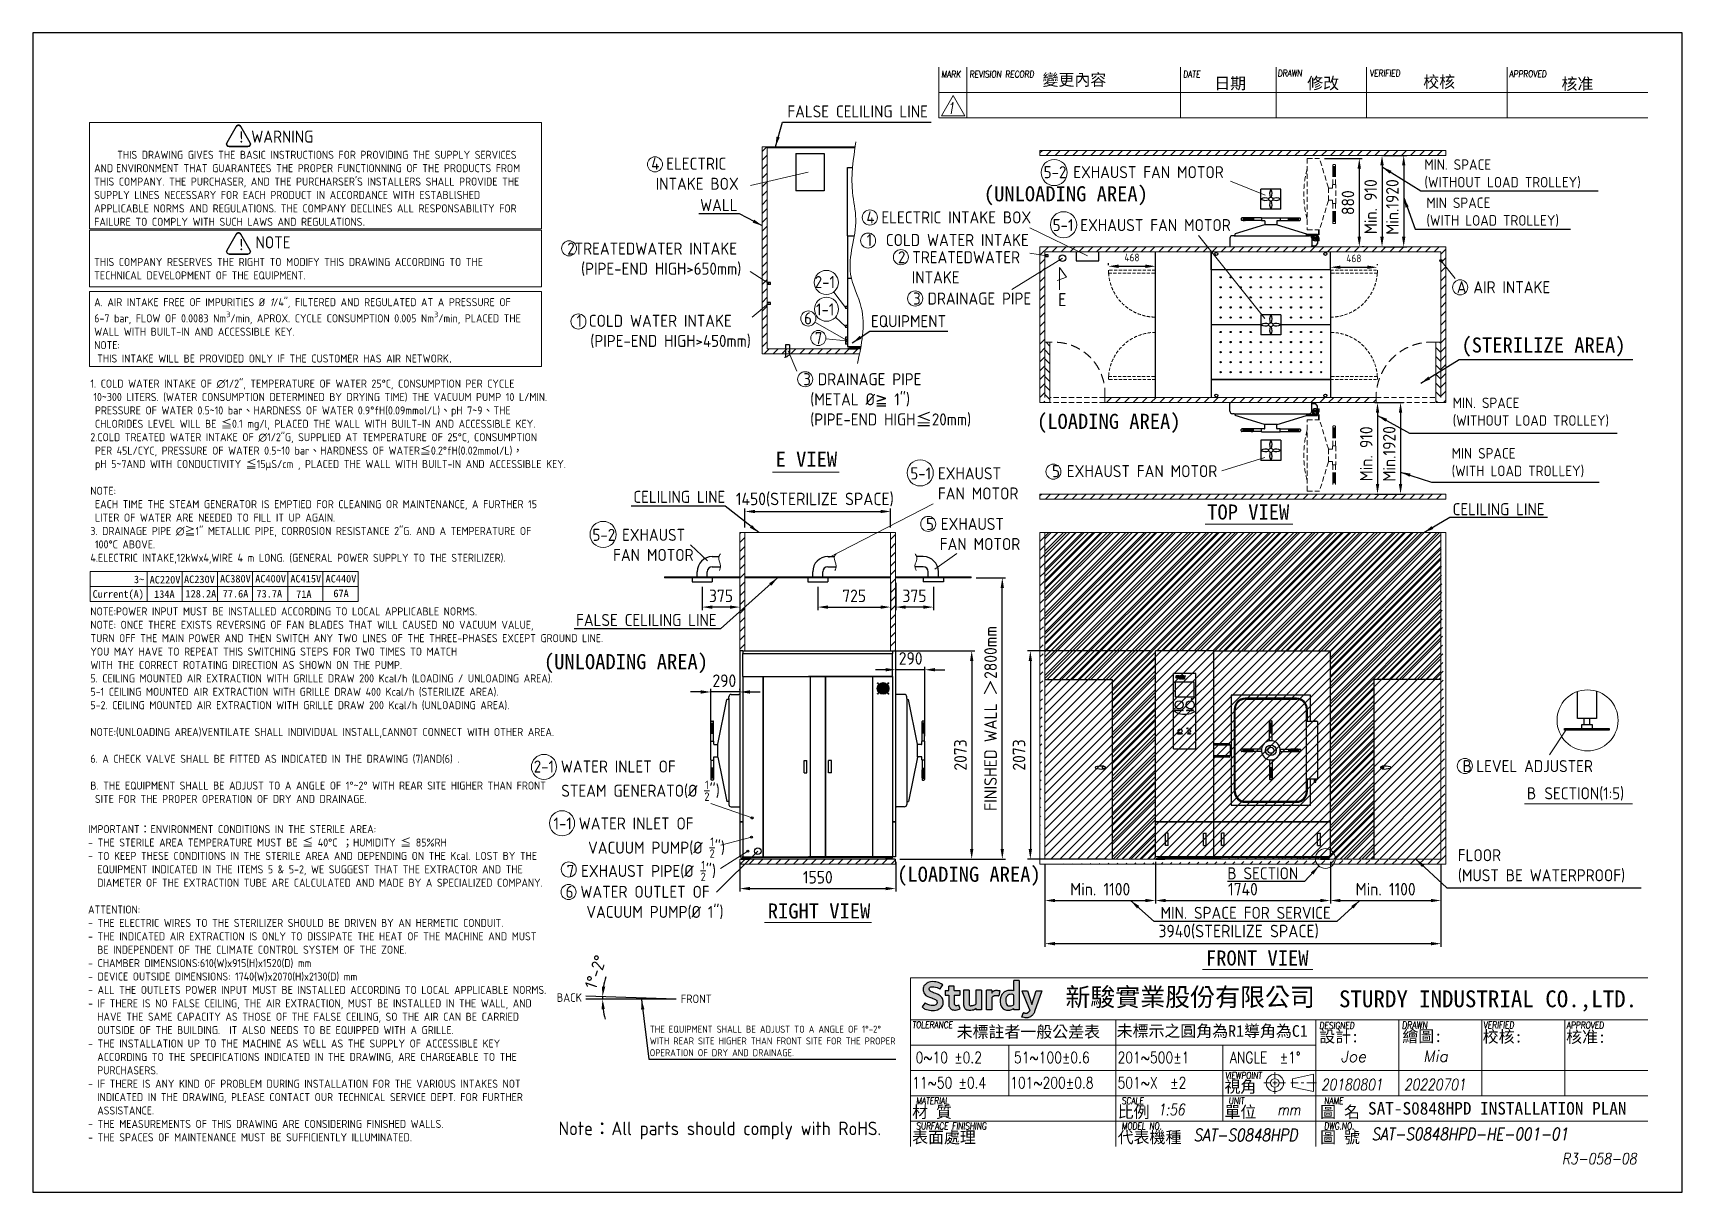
# Model space of a CAD drawing. Header units: millimetres. Extents: x 0 to 16408, y 0 to 11536.
import ezdxf

# ---------------------------------------------------------------- set-up
doc = ezdxf.new("R2010")
doc.units = ezdxf.units.MM
doc.header["$MEASUREMENT"] = 0
doc.linetypes.add('CENTER2', pattern=[28.575, 19.05, -3.175, 3.175, -3.175])
doc.linetypes.add('HIDDEN', pattern=[9.525, 6.35, -3.175])
doc.layers.get('0').update_dxf_attribs({"lineweight": 25})
for name, color, linetype, lineweight in [('D', 3, 'Continuous', 13), ('DIM', 3, 'Continuous', 9), ('F', 7, 'Continuous', 15), ('H', 2, 'HIDDEN', 15), ('S', 4, 'Continuous', 15), ('T', 4, 'Continuous', 15)]:
    doc.layers.add(name, color=color, linetype=linetype, lineweight=lineweight)
doc.styles.get("Standard").update_dxf_attribs({"font": 'KAIU.TTF'})
doc.styles.add('STU25', font='isocp2.shx')
doc.styles.add('Text', font='romans.shx', dxfattribs={"width": 0.8, "oblique": 10})
doc.dimstyles.new('STU25', dxfattribs={"dimscale": 50, "dimtxt": 2.5, "dimasz": 2, "dimexe": 0.6, "dimexo": 1, "dimgap": 1, "dimtad": 1, "dimdsep": 46, "dimtxsty": 'STU25', "dimcen": 2, "dimazin": 2, "dimtfac": 1, "dimtmove": 0, "dimatfit": 3, "dimfxl": 0, "dimtolj": 1, "dimtzin": 0, "dimarcsym": 0})
doc.dimstyles.new('STU25$7', dxfattribs={"dimscale": 50, "dimtxt": 2.5, "dimasz": 2, "dimexe": 1.25, "dimexo": 0.625, "dimgap": 1, "dimtad": 0, "dimdec": 4, "dimdsep": 46, "dimtxsty": 'STU25', "dimcen": 2.5, "dimazin": 2, "dimtfac": 1, "dimtdec": 4, "dimtmove": 0, "dimatfit": 3, "dimfxl": 0, "dimtolj": 1, "dimtzin": 0, "dimarcsym": 0})
pattern_1 = [(45, (5319.3, 19464.58), (-44.19417, 44.19417), [])]

msp = doc.modelspace()

# ---------------------------------------------------------------- texts
at = {"attachment_point": 1, "style": 'STU25'}
for s, insert, char_height in [('{\\f標楷體|b0|i0|c136|p65;新駿實業股份有限公司}', (10272.423, 2032.09), 182), ('{\\f標楷體|b0|i0|c136|p65;STURDY\\H0.9667x; \\H1.034x;INDUSTRIAL CO.,LTD.}', (12994.782, 2006.89), 168)]:
    msp.add_mtext(s, dxfattribs=dict(at, insert=insert, char_height=char_height))
at = {"layer": 'D', "style": 'STU25'}
for s, p in [('2-1', (7778.626, 8997.068)), ('6', (7672.767, 8635.786)), ('1-1', (7791.153, 8724.485)), ('7', (7778.436, 8438.524))]:
    msp.add_text(s, height=120, dxfattribs=at).set_placement(p)
at = {"layer": 'D', "color": 4}
msp.add_text('SAT-S0848HPD INSTALLATION PLAN', height=126, dxfattribs=at).set_placement((13284.261, 770.025))
at = {"layer": 'D', "color": 11, "attachment_point": 1}
for s, insert, char_height in [('{\\Fisocp2.shx;\\C3;FALSE CELILING LINE}', (7506.349, 10815), 120), ('{\\Fisocp2.shx;\\C3;MIN. SPACE \\P(WITHOUT LOAD TROLLEY)}', (13844.835, 10278.526), 105), ('{\\C3;(UNLOADING AREA)}', (9461.078, 10010.56), 150), ('{\\Fisocp2.shx;\\C3;WALL}', (6637.86, 9883.525), 120), ('{\\Fisocp2.shx;\\C3;MIN SPACE \\P(WITH LOAD TROLLEY)}', (13864.761, 9898.271), 105), ('{\\Fisocp2.shx;\\C3;A AIR INTAKE}', (14166.222, 9065.507), 120), ('{\\Fisocp2.shx;\\C3;EQUIPMENT}', (8337.87, 8727.376), 120), ('{\\C3;(STERILIZE AREA)}', (14213.508, 8505.325), 150), ('{\\Fisocp2.shx;\\C3;MIN. SPACE \\P(WITHOUT LOAD TROLLEY)}', (14126.122, 7906.591), 105), ('{\\C3;(LOADING AREA)}', (9990.009, 7745.668), 150), ('{\\Fisocp2.shx;\\C3;MIN SPACE \\P(WITH LOAD TROLLEY)}', (14115.639, 7404.697), 105), ('E VIEW', (7388.961, 7368.915), 150), ('{\\Fisocp.shx;\\C3;CELILING LINE\\f標楷體|b0|i0|c136|p65; }', (5973.812, 6978.962), 120), ('TOP VIEW', (11683.579, 6843.222), 150), ('{\\Fisocp.shx;\\C3;CELILING LINE}', (14125.486, 6856.067), 120), ('{\\Fisocp2.shx;\\C3;FALSE CELILING LINE}', (5404.152, 5753.175), 120), ('{\\C3;(UNLOADING AREA)}', (5083.924, 5353.911), 150), ('{\\Fisocp2.shx;\\C3;B\\f???|b0|i0|c0|p65; \\Fisocp2.shx;LEVEL ADJUSTER}', (14224.699, 4299.121), 120), ('{\\Fisocp2.shx;B} {\\Fisocp2.shx;SECTION(1:5)}', (14865.357, 4028.201), 120), ('{\\Fisocp2.shx;\\C3;FLOOR \\P(MUST BE WATERPROOF)}', (14177.539, 3412.428), 120), ('{\\C3;(LOADING AREA)}', (8598.523, 3237.835), 150), ('RIGHT VIEW', (7311.215, 2872.515), 150), ('{\\Fisocp2.shx;\\C3;MIN. SPACE FOR SERVICE}', (11219.415, 2838.706), 120), ('FRONT VIEW', (11671.077, 2404.463), 150), ('{\\Fisocp2.shx;\\C3;THE EQUIPMENT SHALL BE ADJUST TO A ANGLE OF 1%%d-2%%d\\PWITH REAR SITE HIGHER THAN FRONT SITE FOR THE PROPER \\POPERATION OF DRY AND DRAINAGE.}', (6137.176, 1655.199), 70)]:
    msp.add_mtext(s, dxfattribs=dict(at, insert=insert, char_height=char_height))
at = {"layer": 'D', "color": 11, "attachment_point": 1, "style": 'STU25'}
for s, insert, char_height in [('{\\f標楷體|b0|i0|c136|p65;!}', (2035.812, 10555.765), 110), ('WARNING', (2171.671, 10564.399), 120), ('\\A1;\\P     THIS DRAWING GIVES THE BASIC INSTRUCTIONS FOR PROVIDING THE SUPPLY SERVICES \\PAND{\\f????|b0|i0|c0|p54; }ENVIRONMENT THAT GUARANTEES THE PROPER FUNCTIONNING OF THE PRODUCTS FROM \\PTHIS COMPANY. THE PURCHASER, AND THE PURCHARSER\'S INSTALLERS SHALL PROVIDE THE \\PSUPPLY LlNES NECESSARY FOR EACH PRODUCT IN ACCORDANCE WITH ESTABLlSHED \\PAPPLlCABLE NORMS AND REGULATIONS. THE COMPANY DECLlNES ALL RESPONSABILlTY FOR \\PFAILURE TO COMPLY WITH SUCH LAWS AND REGULATIONS{\\f????|b0|i0|c0|p54;.\\P\\P\\P}THIS COMPANY RESERVES THE RIGHT TO MODIFY THIS DRAWING ACCORDING TO THE \\PTECHNICAL DEVELOPMENT OF THE EQUIPMENT.\\P\\PA. AIR INTAKE FREE OF IMPURITIES %%C {\\fISOCP2|b0|i1|c0|p2;1}/4"{\\fISOCP2|b0|i1|c0|p2;, }FILTERED AND REGULATED AT A PRESSURE OF \\P6-7 bar, FLOW OF 0.0083 Nm{\\H0.7x;\\S3^ ;}/min, APROX. CYCLE CONSUMPTION 0.005 Nm{\\H0.7x;\\S3^ ;}/min, PLACED THE \\PWALL WITH BUILT-IN AND ACCESSIBLE KEY.\\PNOTE:\\P{\\f????|b0|i0|c0|p54; }THIS INTAKE WILL BE PROVIDED ONLY IF THE CUSTOMER HAS AIR NETWORK{\\fArial|b0|i0|c0|p34;.}', (609.241, 10496.792), 80), ('{\\C3;4 ELECTRIC \\P\\f????|b0|i0|c0|p54; \\Fisocp2.shx;INTAKE BOX}', (6151.619, 10295.11), 120), ('{\\C3;5-2 EXHAUST FAN MOTOR}', (10056.911, 10210.533), 120), ('{\\C3;4 ELECTRIC INTAKE BOX}', (8292.306, 9760.41), 120), ('{\\C3;5-1 EXHAUST FAN MOTOR}', (10146.318, 9683.768), 120), ('{\\C3;1  COLD WATER INTAKE}', (8295.061, 9535.237), 120), ('{\\f標楷體|b0|i0|c136|p65;!}', (2035.812, 9484.625), 110), ('NOTE', (2214.619, 9511.941), 120), ('{\\C3;2TREATEDWATER INTAKE\\P  (PIPE-END HIGH>650mm)}', (5316.088, 9450.024), 120), ('{\\C3;2 TREATEDWATER \\P  INTAKE}', (8607.032, 9363.957), 120), ('{\\C3;3 DRAINAGE PIPE}', (8757.052, 8952.752), 120), ('{\\C3;1 COLD WATER INTAKE\\P  (PIPE-END HIGH>450mm)}', (5408.181, 8730.997), 120), ('1. COLD WATER INTAKE OF ∅1/2", TEMPERATURE OF WATER 25°C, CONSUMPTION PER CYCLE \\P{\\Farsimp.shx|c136; \\Fisocp.shx|c136;10~300 LITERS. (WATER CONSUMPTION DETERMINED BY DRYING TIME) THE VACUUM PUMP 10 L/MIN. \\P PRESSURE OF WATER 0.5~10 bar\\f標楷體|b0|i0|c136|p65;、\\Fisocp.shx|c136;HARDNESS OF WATER 0.9°fH(0.09mmol/L)\\f標楷體|b0|i0|c136|p65;、\\Fisocp.shx|c136;pH 7~9\\f標楷體|b0|i0|c136|p65;、\\Fisocp.shx|c136;THE \\P CHLORIDES LEVEL WILL BE \\f標楷體|b0|i0|c136|p65;≦\\Fisocp.shx|c136;0.1 mg/l, PLACED THE WALL WITH BUILT-IN AND ACCESSIBLE KEY.\\P2.COLD TREATED WATER INTAKE OF ∅1/2"G, SUPPLIED AT TEMPERATURE OF 25°C, CONSUMPTION \\P PER 45L/CYC, PRESSURE OF WATER 0.5~10 bar\\f標楷體|b0|i0|c136|p65;、\\Fisocp.shx|c136;HARDNESS OF WATER\\f標楷體|b0|i0|c136|p65;≦\\Fisocp.shx|c136;0.2°fH(0.02mmol/L)\\f標楷體|b0|i0|c136|p65;，\\P\\Fisocp.shx|c136; pH 5~7AND WITH CONDUCTIVITY \\f標楷體|b0|i0|c136|p65;≦\\Fisocp.shx|c136;15μS/cm , PLACED THE WALL WITH BUILT-IN AND ACCESSIBLE KEY.}\\P\\P{\\Fisocp.shx|c136;NOTE:\\P EACH TIME THE STEAM GENERATOR IS EMPTIED FOR CLEANING OR MAINTENANCE, A FURTHER 15 \\P LITER OF WATER ARE NEEDED TO FILL IT UP AGAIN.\\P3. DRAINAGE PIPE ∅\\f標楷體|b0|i0|c136|p65;≧\\Fisocp.shx|c136;1" METALLIC PIPE, CORROSION RESISTANCE 2"G. AND A TEMPERATURE OF \\P 100°C ABOVE.\\P4.ELECTRIC INTAKE,12kWx4,WIRE 4 m LONG. (GENERAL POWER SUPPLY TO THE STERILIZER).}\\P\\P\\P\\P{\\Fisocp.shx|c136;NOTE:POWER INPUT MUST BE INSTALLED ACCORDING TO LOCAL APPLICABLE NORMS.\\P\\A1;\\Fisocp2.shx|c136;NOTE: ONCE THERE EXISTS REVERSING OF FAN BLADES THAT WILL CAUSED NO VACUUM VALUE, \\PTURN OFF THE MAIN POWER AND THEN SWITCH ANY TWO LINES OF THE THREE-PHASES EXCEPT GROUND LINE. \\PYOU MAY HAVE TO REPEAT THIS SWITCHING STEPS FOR TWO TIMES TO MATCH \\PWITH THE CORRECT ROTATING DIRECTION AS SHOWN ON THE PUMP. \\P\\Fisocp.shx|c136;5. CEILING MOUNTED AIR EXTRACTION WITH GRILLE DRAW 200 Kcal/h (LOADING / UNLOADING AREA).\\P5-1 CEILING MOUNTED AIR EXTRACTION WITH GRILLE DRAW 400 Kcal/h (STERILIZE AREA).\\P5-2. CEILING MOUNTED AIR EXTRACTION WITH GRILLE DRAW 200 Kcal/h (UNLOADING AREA).}\\P\\P\\A1;\\Fisocp.shx|c136;NOTE:(UNLOADING AREA)VENTILATE SHALL INDIVIDUAL INSTALL,CANNOT CONNECT WITH OTHER AREA.\\P\\P\\A1;\\Fisocp.shx|c136;6. A CHECK VALVE SHALL BE FITTED AS INDICATED IN THE DRAWING (7)AND(6) .\\P\\P\\A1;\\Fisocp.shx|c136;B. THE EQUIPMENT SHALL BE ADJUST TO A ANGLE OF 1°~2° WITH REAR SITE HIGHER THAN FRONT \\P SITE FOR THE PROPER OPERATION OF DRY AND DRAINAGE.', (571.059, 8086.06), 80), ('{\\C3;3 DRAINAGE PIPE \\P (METAL %%C\\f新細明體|b0|i0|c136|p18;≧\\Fisocp2.shx; 1")\\P (PIPE-END HIGH\\f標楷體|b0|i0|c136|p65;≦\\Fisocp2.shx;20mm)}', (7664.867, 8149.81), 120), ('{\\C3;5 EXHAUST FAN MOTOR}', (10140.027, 7234.687), 120), ('{{\\C3;5-1 EXHAUST \\P    FAN MOTOR}}', (8730.245, 7212.723), 120), ('{{\\C3;5-2 EXHAUST \\P   FAN MOTOR}}', (5566.922, 6600.862), 120), ('{\\C3;5 EXHAUST \\P  FAN MOTOR}', (8885.973, 6709.443), 120), ('{\\f標楷體|b0|i0|c136|p65;3~}', (1004.211, 6135.036), 75), ('{\\f標楷體|b0|i0|c136|p65;AC220V}', (1161.002, 6131.678), 75), ('{\\f標楷體|b0|i0|c136|p65;AC230V}', (1503.119, 6135.692), 75), ('{\\f標楷體|b0|i0|c136|p65;AC380V}', (1861.002, 6141.877), 75), ('{\\f標楷體|b0|i0|c136|p65;AC400V}', (2211.002, 6141.877), 75), ('{\\f標楷體|b0|i0|c136|p65;AC415V}', (2561.002, 6141.877), 75), ('{\\f標楷體|b0|i0|c136|p65;AC440V}', (2911.002, 6141.877), 75), ('{\\f標楷體|b0|i0|c136|p65;Current(A)}', (593.344, 5989.653), 75), ('{\\f標楷體|b0|i0|c136|p65;134A}', (1205.439, 5988.895), 75), ('{\\f標楷體|b0|i0|c136|p65;128.2A}', (1517.35, 5992.323), 75), ('{\\f標楷體|b0|i0|c136|p65;77.6A}', (1887.614, 5992.323), 75), ('{\\f標楷體|b0|i0|c136|p65;73.7A}', (2223.906, 5992.323), 75), ('{\\f標楷體|b0|i0|c136|p65;71A}', (2618.458, 5988.895), 75), ('{\\f標楷體|b0|i0|c136|p65;67A}', (2989.021, 5995.75), 75), ('\\A1;{\\C3;2-1 WATER INLET OF \\P    STEAM GENERATO(%%c \\H0.7x;\\S1/2;\\H1.429x;")}', (4982.723, 4295.075), 120), ('{\\Fisocp.shx|c1;IMPORTANT\\f標楷體|b0|i0|c136|p65;：\\Fisocp.shx|c1;ENVIRONMENT CONDITIONS IN THE STERILE AREA:\\P- THE STERILE AREA TEMPERATURE MUST BE \\f標楷體|b0|i0|c136|p65;≦\\Fisocp.shx|c1; 40%%DC \\f標楷體|b0|i0|c136|p65;；\\Fisocp.shx|c1;HUMIDITY \\f標楷體|b0|i0|c136|p65;≦\\Fisocp.shx|c1; 85%RH\\P- TO KEEP THESE CONDITIONS IN THE STERILE AREA AND DEPENDING ON THE Kcal. LOST BY THE \\P  EQUIPMENT INDICATED IN THE ITEMS 5 & 5-2, WE SUGGEST THAT THE EXTRACTOR AND THE \\P  DIAMETER OF THE EXTRACTION TUBE ARE CALCULATED AND MADE BY A SPECIALIZED COMPANY.\\P\\PATTENTION:\\P- THE ELECTRIC WIRES TO THE STERILIZER SHOULD BE DRIVEN BY AN HERMETIC CONDUIT.  \\P- THE INDICATED AIR EXTRACTION IS ONLY TO DISSIPATE THE HEAT OF THE MACHINE AND MUST \\P  BE INDEPENDENT OF THE CLIMATE CONTROL SYSTEM OF THE ZONE.\\P- CHAMBER DIMENSIONS:610(W)x915(H)x1520(D) mm\\P- DEVICE OUTSIDE DIMENSIONS: 1740(W)x2070(H)x2130(D) mm\\P- ALL THE OUTLETS POWER INPUT MUST BE INSTALLED ACCORDING TO LOCAL APPLICABLE NORMS.\\P- IF THERE IS NO FALSE CEILING, THE AIR EXTRACTION, MUST BE INSTALLED IN THE WALL, AND \\P  HAVE THE SAME CAPACITY AS THOSE OF THE FALSE CEILING, SO THE AIR CAN BE CARRIED \\P  OUTSIDE OF THE BUILDING.  IT ALSO NEEDS TO BE EQUIPPED WITH A GRILLE.\\P- THE INSTALLATION UP TO THE MACHINE AS WELL AS THE SUPPLY OF ACCESSIBLE KEY \\P  ACCORDING TO THE SPECIFICATIONS INDICATED IN THE DRAWING, ARE CHARGEABLE TO THE \\P  PURCHASERS. \\P- IF THERE IS ANY KIND OF PROBLEM DURING INSTALLATION FOR THE VARIOUS INTAKES NOT \\P  INDICATED IN THE DRAWING, PLEASE CONTACT OUR TECHNICAL SERVICE DEPT. FOR FURTHER \\P  ASSISTANCE.\\P- THE MEASUREMENTS OF THIS DRAWING ARE CONSIDERING FINISHED WALLS.\\P- THE SPACES OF MAINTENANCE MUST BE SUFFICIENTLY ILLUMINATED.}', (548.136, 3651.787), 80), ('\\A1;{\\C3;1-1 WATER INLET OF \\P     VACUUM PUMP(%%c \\H0.7x;\\S1/2;\\H1.429x;")}', (5179.976, 3728.061), 120), ('\\A1;{\\C3;7 EXHAUST PIPE(%%c \\H0.7x;\\S1/2;\\H1.429x;")}', (5310.19, 3296.069), 120), ('B SECTION', (11884.162, 3231.859), 120), ('{\\C3;6 WATER OUTLET OF \\P   VACUUM PUMP(%%c 1")}', (5300.025, 3047.897), 120)]:
    msp.add_mtext(s, dxfattribs=dict(at, insert=insert, char_height=char_height))
at = {"layer": 'D', "insert": (10199.642, 8946.52), "char_height": 129.6, "attachment_point": 1}
msp.add_mtext('{\\Fisocp2.shx;E}', dxfattribs=at)
at = {"layer": 'D', "linetype": 'Continuous', "char_height": 85, "width": 218.181, "attachment_point": 1}
for s, insert in [('{\\Fisocp2.shx;BACK}', (5211.048, 1977.8)), ('{\\Fisocp2.shx;FRONT}', (6444.653, 1965.638))]:
    msp.add_mtext(s, dxfattribs=dict(at, insert=insert))
at = {"layer": 'D', "color": 0, "insert": (5229.642, 700.507), "char_height": 135.00867, "attachment_point": 1, "style": 'STU25'}
msp.add_mtext('{\\C11;Note\\f標楷體|b0|i0|c136|p65;：\\Fisocp2.shx|c136;All parts should comply with RoHS.}', dxfattribs=at)
at = {"layer": 'F', "color": 1, "lineweight": 15, "style": 'Text', "oblique": 5, "width": 0.8}
for s, height, p in [('MARK', 67.2, (9038.039, 11092.35)), ('REVISION RECORD', 67.2, (9318.039, 11092.35)), ('DATE', 67.2, (11443.763, 11092.35)), ('DRAWN', 67.2, (12384.11, 11102.434)), ('VERIFIED', 67.2, (13300.606, 11102.293)), ('APPROVED', 67.2, (14688.334, 11095.638)), ('TOLERANCE', 67.2, (8748.712, 1631.291)), ('DESIGNED', 67.2, (12799.796, 1624.672)), ('DRAWN', 69.745, (13621.061, 1625.921)), ('VERIFIED', 67.2, (14432.36, 1629.041)), ('APPROVED', 67.2, (15260.012, 1627.487)), ('VIEWPOINT', 67.2, (11862.407, 1127.291)), ('MATERIAL', 67.2, (8787.358, 875.291)), ('SCALE', 67.2, (10832.548, 875.291)), ('UNIT', 67.2, (11895.358, 875.291)), ('NAME', 67.2, (12846.994, 875.291)), ('SURFACE FINISHING', 67.2, (8787.358, 623.291)), ('MODEL NO.', 67.2, (10832.548, 623.291)), ('DWG.NO.', 67.2, (12846.994, 623.291))]:
    msp.add_text(s, height=height, dxfattribs=at).set_placement(p)
at = {"layer": 'F', "lineweight": -3}
for s, height, p in [('變更內容', 116.2416, (10045.333, 11012.102)), ('日期', 116.2416, (11753.668, 10977.419)), ('修改', 116.2416, (12678.534, 10978.068)), ('校核', 116.2416, (13832.948, 10991.85)), ('核准', 116.2416, (15208.443, 10971.572)), ('未標註者一般公差表', 116.2416, (9190.449, 1537.213)), ('未標示之圓角為R1導角為C1', 116.24165, (10782.253, 1544.74)), ('設計:', 116.2416, (12798.207, 1489.971)), ('繪圖:', 116.2416, (13625.717, 1493.162)), ('校核:', 116.2416, (14424.829, 1488.199)), ('核准:', 116.2416, (15255.068, 1485.087)), ('視角', 116.2416, (11855.512, 990.608)), ('材 質', 116.2416, (8747.512, 738.608)), ('比例', 116.2416, (10792.702, 738.608)), ('單位', 116.2416, (11855.512, 738.608)), ('圖 名', 116.2416, (12807.147, 738.608)), ('表面處理', 116.2416, (8747.512, 486.608)), ('代表機種', 116.2416, (10792.702, 486.608)), ('圖 號', 116.2416, (12807.147, 486.608))]:
    msp.add_text(s, height=height, dxfattribs=at).set_placement(p)
at = {"layer": 'F', "lineweight": 20, "style": 'Text', "width": 0.8}
for s, p in [('0~10 ±0.2', (8781.722, 1283.049)), ('51~100±0.6', (9761.722, 1283.049)), ('201~500±1', (10792.259, 1283.049)), ('ANGLE  ±1%%D', (11909.857, 1283.049)), ('11~50 ±0.4', (8747.405, 1031.049)), ('101~200±0.8', (9723.115, 1031.049)), ('501~X  ±2', (10792.259, 1031.049))]:
    msp.add_text(s, height=112, dxfattribs=at).set_placement(p)
at = {"layer": 'T', "lineweight": 20, "style": 'Text', "oblique": 10, "width": 0.8}
for s, height, p in [('1', 112, (9095.096, 10732.309)), ('20180801', 112, (12816.318, 1013.237)), ('20220701', 112, (13642.318, 1013.237)), ('1:56', 112, (11191.936, 764.553)), ('mm', 112, (12382.392, 764.87)), ('SAT-S0848HPD', 123.2, (11549.042, 506.203)), ('SAT-S0848HPD-HE-001-01', 123.2, (13318.698, 515.424))]:
    msp.add_text(s, height=height, dxfattribs=at).set_placement(p)
at = {"layer": 'T', "lineweight": 20, "style": 'Text', "oblique": 10}
for s, p in [('Joe', (13010.051, 1293.862)), ('Mia', (13834.1, 1295.694))]:
    msp.add_text(s, height=112, dxfattribs=at).set_placement(p)
at = {"layer": 'T', "linetype": 'Continuous', "lineweight": 20, "insert": (15214.367, 388.296), "char_height": 112, "attachment_point": 1, "style": 'Text'}
msp.add_mtext('R3-058-08', dxfattribs=at)

# ---------------------------------------------------------------- blocks, each defined once
blk = doc.blocks.new('Sturdy')
h = blk.add_hatch(color=256)
h.dxf.hatch_style = 1
edge = h.paths.add_edge_path()
edge.add_spline(control_points=[(162.77, 53.01), (162.95, 52.87), (163.13, 52.69), (163.33, 52.6), (164.1, 52.3), (165.01, 52.16), (165.83, 52.47), (166.78, 52.83), (167.16, 53.52), (166.85, 54.51), (166.81, 54.64), (166.75, 54.76), (166.67, 54.87), (166.25, 55.44), (165.61, 55.58), (164.99, 55.83), (164.76, 55.93), (164.53, 56.04), (164.33, 56.16)], knot_values=[0, 0, 0, 0, 1, 1, 1, 2, 2, 2, 3, 3, 3, 4, 4, 4, 5, 5, 5, 5.873018, 5.873018, 5.873018, 5.873018], degree=3, periodic=0)
edge.add_ellipse((164.49, 56.42), major_axis=(-0.3, 0), ratio=1, start_angle=380.0024, end_angle=418.6361, ccw=False)
edge.add_spline(control_points=[(164.2, 56.32), (164.16, 56.43), (164.13, 56.55), (164.15, 56.67), (164.17, 56.77), (164.23, 56.88), (164.33, 56.91), (164.58, 56.99), (164.85, 56.98), (165.11, 56.97), (165.31, 56.96), (165.52, 56.91), (165.71, 56.85), (165.9, 56.79), (166.07, 56.7), (166.25, 56.61), (166.27, 56.6), (166.3, 56.58), (166.32, 56.57)], knot_values=[0.235901, 0.235901, 0.235901, 0.235901, 1, 1, 1, 2, 2, 2, 3, 3, 3, 4, 4, 4, 5, 5, 5, 6, 6, 6, 6], degree=3, periodic=0)
edge.add_line((166.32, 56.57), (166.85, 57.39))
edge.add_spline(control_points=[(166.85, 57.39), (165.91, 57.86), (165.68, 58.07), (164.45, 57.99), (164.26, 57.98), (164.09, 57.88), (163.91, 57.81), (163.88, 57.8), (163.86, 57.78), (163.82, 57.75), (163.76, 57.72), (163.68, 57.69), (163.61, 57.63), (163.44, 57.49), (163.24, 57.34), (163.12, 57.15), (163.02, 57.02), (162.99, 56.85), (162.97, 56.73)], knot_values=[0, 0, 0, 0, 1, 1, 1, 2, 2, 2, 3, 3, 3, 4, 4, 4, 5, 5, 5, 6, 6, 6, 6], degree=3, periodic=0)
edge.add_spline(control_points=[(162.97, 56.73), (162.97, 56.51), (162.95, 56.28), (163.01, 56.07), (163.06, 55.9), (163.15, 55.74), (163.25, 55.59), (163.56, 55.12), (164.14, 54.99), (164.63, 54.81), (164.66, 54.8), (164.69, 54.78), (164.75, 54.75), (164.94, 54.65), (165.18, 54.57), (165.41, 54.45), (165.5, 54.41), (165.59, 54.35), (165.65, 54.27), (165.68, 54.23), (165.7, 54.19), (165.73, 54.15)], knot_values=[0, 0, 0, 0, 1, 1, 1, 2, 2, 2, 3, 3, 3, 4, 4, 4, 5, 5, 5, 6, 6, 6, 6.765932, 6.765932, 6.765932, 6.765932], degree=3, periodic=0)
edge.add_ellipse((165.46, 54.01), major_axis=(-0.3, 0), ratio=1, start_angle=529.095, end_angle=568.0335, ccw=False)
edge.add_spline(control_points=[(165.76, 53.95), (165.64, 53.34), (165.42, 53.31), (164.75, 53.31), (164.46, 53.31), (164.18, 53.4), (163.91, 53.49), (163.72, 53.56), (163.55, 53.64), (163.4, 53.74), (163.37, 53.76), (163.33, 53.78), (163.31, 53.79)], knot_values=[0.038942, 0.038942, 0.038942, 0.038942, 1, 1, 1, 2, 2, 2, 3, 3, 3, 4, 4, 4, 4], degree=3, periodic=0)
edge.add_line((163.31, 53.79), (162.77, 53.01))
edge = h.paths.add_edge_path()
edge.add_spline(control_points=[(178.18, 54.54), (178.1, 53.89), (178.27, 53.03), (178.8, 52.63), (178.92, 52.54), (179.11, 52.47), (179.42, 52.38), (179.88, 52.3), (180.26, 52.41), (180.88, 52.73)], knot_values=[0.021739, 0.021739, 0.021739, 0.021739, 1, 1, 1, 2, 2, 2, 2.980769, 2.980769, 2.980769, 2.980769], degree=3, periodic=0)
edge.add_line((180.88, 52.73), (180.88, 52.41))
edge.add_line((180.88, 52.41), (181.9, 52.41))
edge.add_line((181.9, 52.41), (181.9, 58.22))
edge.add_line((181.9, 58.22), (180.88, 58.22))
edge.add_line((180.88, 58.22), (180.88, 56.18))
edge.add_spline(control_points=[(180.88, 56.18), (180.48, 56.27), (180.2, 56.29), (179.88, 56.28), (179.57, 56.24), (179.39, 56.18), (179.23, 56.09), (179.13, 56.06), (179.03, 56.01), (178.96, 55.94), (178.89, 55.88), (178.85, 55.83), (178.75, 55.74), (178.64, 55.64), (178.58, 55.54), (178.53, 55.45), (178.45, 55.35), (178.4, 55.24), (178.36, 55.14), (178.31, 55.05), (178.27, 54.94), (178.24, 54.84), (178.22, 54.73), (178.21, 54.66), (178.18, 54.54)], knot_values=[0.02834, 0.02834, 0.02834, 0.02834, 1, 1, 1, 2, 2, 2, 3, 3, 3, 4, 4, 4, 5, 5, 5, 6, 6, 6, 7, 7, 7, 7.27715, 7.27715, 7.27715, 7.27715], degree=3, periodic=0)
edge = h.paths.add_edge_path(flags=16)
edge.add_spline(control_points=[(179.28, 54.31), (179.29, 53.93), (179.32, 53.55), (179.58, 53.35), (179.64, 53.3), (179.89, 53.2), (180.12, 53.21), (180.26, 53.22), (180.4, 53.25), (180.54, 53.3)], knot_values=[0.021739, 0.021739, 0.021739, 0.021739, 1, 1, 1, 2, 2, 2, 2.510469, 2.510469, 2.510469, 2.510469], degree=3, periodic=0)
edge.add_ellipse((180.45, 53.76), major_axis=(0.468, 0), ratio=1, start_angle=280.6207, end_angle=327.8549)
edge.add_ellipse((180.68, 53.61), major_axis=(0.2, 0), ratio=1, start_angle=327.8549, end_angle=360)
edge.add_line((180.88, 53.61), (180.88, 55.3))
edge.add_ellipse((180.68, 55.3), major_axis=(0.2, 0), ratio=1, start_angle=0, end_angle=83.4601)
edge.add_ellipse((180.68, 55.3), major_axis=(0.2, 0), ratio=1, start_angle=83.4601, end_angle=83.4622)
edge.add_spline(control_points=[(180.7, 55.5), (180.62, 55.5), (180.53, 55.51), (180.44, 55.52), (180.24, 55.52), (180.07, 55.49), (179.94, 55.45), (179.78, 55.41), (179.7, 55.33), (179.62, 55.26), (179.56, 55.19), (179.5, 55.12), (179.46, 55.05), (179.41, 54.99), (179.37, 54.93), (179.35, 54.86), (179.32, 54.78), (179.29, 54.7), (179.28, 54.59), (179.27, 54.51), (179.27, 54.43), (179.27, 54.37), (179.28, 54.33), (179.28, 54.32), (179.28, 54.31)], knot_values=[0.485558, 0.485558, 0.485558, 0.485558, 1, 1, 1, 2, 2, 2, 3, 3, 3, 4, 4, 4, 5, 5, 5, 6, 6, 6, 7, 7, 7, 7.27715, 7.27715, 7.27715, 7.27715], degree=3, periodic=0)
edge = h.paths.add_edge_path()
edge.add_spline(control_points=[(182.45, 51.02), (182.53, 51), (182.75, 50.95), (183.08, 50.86), (183.45, 50.87), (183.8, 50.91), (184.16, 51.06), (184.48, 51.27), (184.73, 51.56), (184.87, 51.85), (184.95, 52.04), (184.98, 52.11)], knot_values=[-3.109083, -3.109083, -3.109083, -3.109083, -2.879021, -2.43172, -2.099266, -1.769637, -1.367893, -0.954034, -0.602041, -0.252365, 0, 0, 0, 0], degree=3, periodic=0)
edge.add_line((184.98, 52.11), (186.38, 56.2))
edge.add_line((186.38, 56.2), (185.29, 56.2))
edge.add_line((185.29, 56.2), (184.46, 53.51))
edge.add_line((184.46, 53.51), (183.55, 56.2))
edge.add_line((183.55, 56.2), (182.45, 56.2))
edge.add_line((182.45, 56.2), (183.91, 52.62))
edge.add_ellipse((184.71, 52.98), major_axis=(0.875, 0), ratio=1, start_angle=204.356, end_angle=216.672)
edge.add_spline(control_points=[(184.01, 52.46), (184.01, 52.45), (184.02, 52.44), (184.03, 52.41), (184.02, 52.38), (184.01, 52.32), (183.96, 52.25), (183.92, 52.16), (183.85, 52.09), (183.8, 52.02), (183.74, 51.95), (183.68, 51.89), (183.61, 51.83), (183.53, 51.76), (183.44, 51.72), (183.33, 51.71), (183.22, 51.71), (183.1, 51.73), (182.99, 51.77), (182.89, 51.8), (182.81, 51.82), (182.72, 51.86), (182.7, 51.82), (182.69, 51.81)], knot_values=[0, 0, 0, 0, 0.02243, 0.041885, 0.080039, 0.138288, 0.223436, 0.326442, 0.420809, 0.514737, 0.593237, 0.681198, 0.788917, 0.874402, 0.987674, 1.072438, 1.19565, 1.336738, 1.432573, 1.534159, 1.647882, 1.723616, 1.760486, 1.760486, 1.760486, 1.760486], degree=3, periodic=0)
edge.add_line((182.69, 51.81), (182.45, 51.02))
edge = h.paths.add_edge_path()
edge.add_line((167.33, 56.25), (167.33, 55.34))
edge.add_line((167.33, 55.34), (168.03, 55.34))
edge.add_line((168.03, 55.34), (168.03, 53.49))
edge.add_spline(control_points=[(168.03, 53.49), (168.06, 53.23), (168.08, 53.11), (168.15, 53.02), (168.24, 52.8), (168.38, 52.68), (168.5, 52.58), (168.56, 52.53), (168.65, 52.5), (168.72, 52.47), (168.78, 52.45), (168.9, 52.42), (168.97, 52.41), (169.06, 52.4), (169.18, 52.39), (169.39, 52.39)], knot_values=[1, 1, 1, 1, 2, 2, 2, 3, 3, 3, 4, 4, 4, 5, 5, 5, 6, 6, 6, 6], degree=3, periodic=0)
edge.add_spline(control_points=[(169.39, 52.39), (169.83, 52.44), (169.98, 52.5), (170.27, 52.65)], knot_values=[0, 0, 0, 0, 1, 1, 1, 1], degree=3, periodic=0)
edge.add_line((170.27, 52.65), (170.03, 53.37))
edge.add_spline(control_points=[(170.03, 53.37), (169.87, 53.33), (169.72, 53.26), (169.55, 53.25), (169.54, 53.25), (169.53, 53.25), (169.52, 53.25)], knot_values=[0, 0, 0, 0, 1, 1, 1, 1.009942, 1.009942, 1.009942, 1.009942], degree=3, periodic=0)
edge.add_ellipse((169.57, 53.74), major_axis=(-0.49, 0), ratio=1, start_angle=359.5511, end_angle=444.067, ccw=False)
edge.add_line((169.08, 53.74), (169.08, 55.34))
edge.add_line((169.08, 55.34), (170.21, 55.34))
edge.add_line((170.21, 55.34), (170.21, 56.25))
edge.add_line((170.21, 56.25), (169.08, 56.25))
edge.add_line((169.08, 56.25), (169.08, 57.14))
edge.add_line((169.08, 57.14), (168.03, 57.14))
edge.add_line((168.03, 57.14), (168.03, 56.25))
edge.add_line((168.03, 56.25), (167.33, 56.25))
edge = h.paths.add_edge_path()
edge.add_line((170.94, 56.32), (170.94, 53.58))
edge.add_spline(control_points=[(170.94, 53.58), (170.94, 53.51), (170.95, 53.37), (170.99, 53.18), (171.04, 53.01), (171.13, 52.84), (171.3, 52.64), (171.55, 52.47), (171.84, 52.4), (172.02, 52.39), (172.11, 52.39)], knot_values=[0, 0, 0, 0, 0.223168, 0.417681, 0.577671, 0.758346, 0.998874, 1.362792, 1.624278, 1.894581, 1.894581, 1.894581, 1.894581], degree=3, periodic=0)
edge.add_spline(control_points=[(172.11, 52.39), (172.28, 52.38), (172.48, 52.39), (172.68, 52.42), (172.93, 52.46), (173.28, 52.6), (173.47, 52.74)], knot_values=[0.177749, 0.177749, 0.177749, 0.177749, 1, 1, 1, 2, 2, 2, 2], degree=3, periodic=0)
edge.add_line((173.47, 52.74), (173.47, 52.45))
edge.add_line((173.47, 52.45), (174.48, 52.45))
edge.add_line((174.48, 52.45), (174.48, 56.32))
edge.add_line((174.48, 56.32), (173.4, 56.32))
edge.add_line((173.4, 56.32), (173.4, 53.81))
edge.add_spline(control_points=[(173.4, 53.81), (173.4, 53.75), (173.4, 53.65), (173.34, 53.51), (173.27, 53.46), (173.23, 53.42)], knot_values=[0, 0, 0, 0, 0.187178, 0.291776, 0.446476, 0.446476, 0.446476, 0.446476], degree=3, periodic=0)
edge.add_spline(control_points=[(173.23, 53.42), (173.07, 53.3), (172.88, 53.21), (172.47, 53.23)], knot_values=[0.205442, 0.205442, 0.205442, 0.205442, 0.989876, 0.989876, 0.989876, 0.989876], degree=3, periodic=0)
edge.add_spline(control_points=[(172.47, 53.23), (172.43, 53.23), (172.34, 53.24), (172.21, 53.25), (172.1, 53.35), (172.06, 53.47), (172.05, 53.6), (172.05, 53.68), (172.05, 53.73)], knot_values=[-0.77226, -0.77226, -0.77226, -0.77226, -0.651579, -0.51399, -0.374915, -0.245974, -0.138192, 0, 0, 0, 0], degree=3, periodic=0)
edge.add_line((172.05, 53.73), (172.05, 56.32))
edge.add_line((172.05, 56.32), (170.94, 56.32))
edge = h.paths.add_edge_path()
edge.add_line((175.45, 56.32), (175.45, 52.45))
edge.add_line((175.45, 52.45), (176.54, 52.45))
edge.add_line((176.54, 52.45), (176.54, 54.74))
edge.add_ellipse((176.74, 54.74), major_axis=(-0.2, 0), ratio=1, start_angle=332.7984, end_angle=360, ccw=False)
edge.add_spline(control_points=[(176.56, 54.83), (176.56, 54.83), (176.56, 54.83), (176.56, 54.83)], knot_values=[0.048398, 0.048398, 0.048398, 0.048398, 0.048403, 0.048403, 0.048403, 0.048403], degree=3, periodic=0)
edge.add_spline(control_points=[(176.56, 54.83), (176.59, 54.89), (176.65, 55), (176.79, 55.11), (176.92, 55.19), (177.07, 55.27), (177.26, 55.3), (177.48, 55.29), (177.67, 55.28), (177.82, 55.23), (177.89, 55.19), (177.92, 55.18)], knot_values=[0.048403, 0.048403, 0.048403, 0.048403, 0.235182, 0.450424, 0.565316, 0.701037, 0.934862, 1.13788, 1.356155, 1.502719, 1.608307, 1.608307, 1.608307, 1.608307], degree=3, periodic=0)
edge.add_line((177.92, 55.18), (178.13, 56.21))
edge.add_spline(control_points=[(178.13, 56.21), (178.06, 56.23), (177.92, 56.27), (177.71, 56.3), (177.51, 56.3), (177.3, 56.31), (177.1, 56.25), (176.92, 56.18), (176.78, 56.1), (176.68, 56.01), (176.59, 55.9), (176.56, 55.81), (176.54, 55.76)], knot_values=[-1.824252, -1.824252, -1.824252, -1.824252, -1.609944, -1.391718, -1.18799, -1.000364, -0.763165, -0.57532, -0.406809, -0.290811, -0.174215, 0, 0, 0, 0], degree=3, periodic=0)
edge.add_line((176.54, 55.76), (176.54, 56.32))
edge.add_line((176.54, 56.32), (175.45, 56.32))
at = {"color": 7, "linetype": 'Continuous', "lineweight": 25}
for p, q in [((166.32, 56.57), (166.85, 57.39)), ((163.31, 53.79), (162.77, 53.01)), ((170.27, 52.65), (170.03, 53.37))]:
    blk.add_line(p, q, dxfattribs=at)
for p, q in [((167.33, 56.25), (167.33, 55.34)), ((167.33, 56.25), (168.03, 56.25)), ((168.03, 56.25), (168.03, 57.14)), ((169.08, 57.14), (168.03, 57.14)), ((169.08, 56.25), (169.08, 57.14)), ((169.08, 56.25), (170.21, 56.25)), ((170.21, 56.25), (170.21, 55.34)), ((172.05, 56.32), (170.94, 56.32)), ((170.94, 56.32), (170.94, 53.58)), ((172.05, 56.32), (172.05, 53.73)), ((173.4, 56.32), (173.4, 53.81)), ((174.48, 56.32), (173.4, 56.32)), ((174.48, 56.32), (174.48, 52.45)), ((176.54, 56.32), (175.45, 56.32)), ((175.45, 52.45), (175.45, 56.32)), ((176.54, 56.32), (176.54, 55.76)), ((178.13, 56.21), (177.92, 55.18)), ((181.9, 58.22), (180.88, 58.22)), ((180.88, 56.18), (180.88, 58.22)), ((181.9, 58.22), (181.9, 52.41)), ((182.45, 56.2), (183.55, 56.2)), ((182.45, 56.2), (183.91, 52.62)), ((183.55, 56.2), (184.46, 53.51)), ((184.46, 53.51), (185.29, 56.2)), ((186.38, 56.2), (184.98, 52.11)), ((185.29, 56.2), (186.38, 56.2)), ((167.33, 55.34), (168.03, 55.34)), ((168.03, 55.34), (168.03, 53.49)), ((169.08, 55.34), (169.08, 53.74)), ((169.08, 55.34), (170.21, 55.34)), ((173.47, 52.45), (173.47, 52.74)), ((174.48, 52.45), (173.47, 52.45)), ((176.54, 52.45), (175.45, 52.45)), ((176.54, 54.74), (176.54, 52.45)), ((180.88, 53.61), (180.88, 55.3)), ((180.88, 52.41), (180.88, 52.73)), ((181.9, 52.41), (180.88, 52.41)), ((182.45, 51.02), (182.69, 51.81))]:
    blk.add_line(p, q)
for centre, start, end in [((164.49, 56.42), 200.0024, 238.6361), ((165.46, 54.01), 349.095, 28.0335)]:
    blk.add_arc(centre, 0.3, start, end, dxfattribs=at)
at = {"lineweight": 25}
for centre, radius, start, end in [((180.68, 55.3), 0.2, 0, 83.4622), ((169.57, 53.74), 0.49, 179.5511, 264.067), ((180.45, 53.76), 0.468, 280.6207, 327.8549), ((180.68, 53.61), 0.2, 327.8549, 0)]:
    blk.add_arc(centre, radius, start, end, dxfattribs=at)
for centre, radius, start, end in [((176.74, 54.74), 0.2, 152.7984, 180), ((184.71, 52.98), 0.875, 204.356, 216.672)]:
    blk.add_arc(centre, radius, start, end)
at = {"color": 7, "linetype": 'Continuous', "lineweight": 25}
for points, knots in [([(162.77, 53.01), (162.95, 52.87), (163.13, 52.69), (163.33, 52.6), (164.1, 52.3), (165.01, 52.16), (165.83, 52.47), (166.78, 52.83), (167.16, 53.52), (166.85, 54.51), (166.81, 54.64), (166.75, 54.76), (166.67, 54.87), (166.25, 55.44), (165.61, 55.58), (164.99, 55.83), (164.76, 55.93), (164.53, 56.04), (164.33, 56.16)], [0, 0, 0, 0, 1, 1, 1, 2, 2, 2, 3, 3, 3, 4, 4, 4, 5, 5, 5, 5.873018, 5.873018, 5.873018, 5.873018]), ([(162.97, 56.73), (162.97, 56.51), (162.95, 56.28), (163.01, 56.07), (163.06, 55.9), (163.15, 55.74), (163.25, 55.59), (163.56, 55.12), (164.14, 54.99), (164.63, 54.81), (164.66, 54.8), (164.69, 54.78), (164.75, 54.75), (164.94, 54.65), (165.18, 54.57), (165.41, 54.45), (165.5, 54.41), (165.59, 54.35), (165.65, 54.27), (165.68, 54.23), (165.7, 54.19), (165.73, 54.15)], [0, 0, 0, 0, 1, 1, 1, 2, 2, 2, 3, 3, 3, 4, 4, 4, 5, 5, 5, 6, 6, 6, 6.765932, 6.765932, 6.765932, 6.765932]), ([(166.85, 57.39), (165.91, 57.86), (165.68, 58.07), (164.45, 57.99), (164.26, 57.98), (164.09, 57.88), (163.91, 57.81), (163.88, 57.8), (163.86, 57.78), (163.82, 57.75), (163.76, 57.72), (163.68, 57.69), (163.61, 57.63), (163.44, 57.49), (163.24, 57.34), (163.12, 57.15), (163.02, 57.02), (162.99, 56.85), (162.97, 56.73)], [0, 0, 0, 0, 1, 1, 1, 2, 2, 2, 3, 3, 3, 4, 4, 4, 5, 5, 5, 6, 6, 6, 6]), ([(164.2, 56.32), (164.16, 56.43), (164.13, 56.55), (164.15, 56.67), (164.17, 56.77), (164.23, 56.88), (164.33, 56.91), (164.58, 56.99), (164.85, 56.98), (165.11, 56.97), (165.31, 56.96), (165.52, 56.91), (165.71, 56.85), (165.9, 56.79), (166.07, 56.7), (166.25, 56.61), (166.27, 56.6), (166.3, 56.58), (166.32, 56.57)], [0.235901, 0.235901, 0.235901, 0.235901, 1, 1, 1, 2, 2, 2, 3, 3, 3, 4, 4, 4, 5, 5, 5, 6, 6, 6, 6]), ([(180.88, 56.18), (180.48, 56.27), (180.2, 56.29), (179.88, 56.28), (179.57, 56.24), (179.39, 56.18), (179.23, 56.09), (179.13, 56.06), (179.03, 56.01), (178.96, 55.94), (178.89, 55.88), (178.85, 55.83), (178.75, 55.74), (178.64, 55.64), (178.58, 55.54), (178.53, 55.45), (178.45, 55.35), (178.4, 55.24), (178.36, 55.14), (178.31, 55.05), (178.27, 54.94), (178.24, 54.84), (178.22, 54.73), (178.21, 54.66), (178.18, 54.54)], [0.02834, 0.02834, 0.02834, 0.02834, 1, 1, 1, 2, 2, 2, 3, 3, 3, 4, 4, 4, 5, 5, 5, 6, 6, 6, 7, 7, 7, 7.27715, 7.27715, 7.27715, 7.27715]), ([(180.7, 55.5), (180.62, 55.5), (180.53, 55.51), (180.44, 55.52), (180.24, 55.52), (180.07, 55.49), (179.94, 55.45), (179.78, 55.41), (179.7, 55.33), (179.62, 55.26), (179.56, 55.19), (179.5, 55.12), (179.46, 55.05), (179.41, 54.99), (179.37, 54.93), (179.35, 54.86), (179.32, 54.78), (179.29, 54.7), (179.28, 54.59), (179.27, 54.51), (179.27, 54.43), (179.27, 54.37), (179.28, 54.33), (179.28, 54.32), (179.28, 54.31)], [0.485558, 0.485558, 0.485558, 0.485558, 1, 1, 1, 2, 2, 2, 3, 3, 3, 4, 4, 4, 5, 5, 5, 6, 6, 6, 7, 7, 7, 7.27715, 7.27715, 7.27715, 7.27715]), ([(165.76, 53.95), (165.64, 53.34), (165.42, 53.31), (164.75, 53.31), (164.46, 53.31), (164.18, 53.4), (163.91, 53.49), (163.72, 53.56), (163.55, 53.64), (163.4, 53.74), (163.37, 53.76), (163.33, 53.78), (163.31, 53.79)], [0.038942, 0.038942, 0.038942, 0.038942, 1, 1, 1, 2, 2, 2, 3, 3, 3, 4, 4, 4, 4]), ([(168.03, 53.49), (168.06, 53.23), (168.08, 53.11), (168.15, 53.02), (168.24, 52.8), (168.38, 52.68), (168.5, 52.58), (168.56, 52.53), (168.65, 52.5), (168.72, 52.47), (168.78, 52.45), (168.9, 52.42), (168.97, 52.41), (169.06, 52.4), (169.18, 52.39), (169.39, 52.39)], [1, 1, 1, 1, 2, 2, 2, 3, 3, 3, 4, 4, 4, 5, 5, 5, 6, 6, 6, 6]), ([(170.03, 53.37), (169.87, 53.33), (169.72, 53.26), (169.55, 53.25), (169.54, 53.25), (169.53, 53.25), (169.52, 53.25)], [0, 0, 0, 0, 1, 1, 1, 1.009942, 1.009942, 1.009942, 1.009942]), ([(172.11, 52.39), (172.28, 52.38), (172.48, 52.39), (172.68, 52.42), (172.93, 52.46), (173.28, 52.6), (173.47, 52.74)], [0.177749, 0.177749, 0.177749, 0.177749, 1, 1, 1, 2, 2, 2, 2]), ([(178.18, 54.54), (178.1, 53.89), (178.27, 53.03), (178.8, 52.63), (178.92, 52.54), (179.11, 52.47), (179.42, 52.38), (179.88, 52.3), (180.26, 52.41), (180.88, 52.73)], [0.021739, 0.021739, 0.021739, 0.021739, 1, 1, 1, 2, 2, 2, 2.980769, 2.980769, 2.980769, 2.980769]), ([(179.28, 54.31), (179.29, 53.93), (179.32, 53.55), (179.58, 53.35), (179.64, 53.3), (179.89, 53.2), (180.12, 53.21), (180.26, 53.22), (180.4, 53.25), (180.54, 53.3)], [0.021739, 0.021739, 0.021739, 0.021739, 1, 1, 1, 2, 2, 2, 2.510469, 2.510469, 2.510469, 2.510469])]:
    blk.add_open_spline(points, degree=3, knots=knots, dxfattribs=at)
for points in [[(176.54, 55.76), (176.61, 55.92), (176.68, 56.01), (176.77, 56.09), (176.91, 56.17), (177.09, 56.24), (177.32, 56.3), (177.5, 56.3), (177.71, 56.29), (177.92, 56.26), (178.13, 56.21)], [(170.94, 53.58), (170.96, 53.36), (171, 53.17), (171.04, 53.02), (171.13, 52.86), (171.28, 52.67), (171.59, 52.47), (171.84, 52.41), (172.11, 52.39)], [(172.05, 53.73), (172.05, 53.59), (172.06, 53.48), (172.11, 53.36), (172.22, 53.27), (172.35, 53.24), (172.47, 53.23)], [(173.4, 53.81), (173.38, 53.63), (173.34, 53.53), (173.23, 53.42)], [(184.98, 52.11), (184.88, 51.88), (184.71, 51.57), (184.49, 51.3), (184.15, 51.07), (183.77, 50.92), (183.45, 50.87), (183.11, 50.88), (182.68, 50.96), (182.45, 51.02)]]:
    blk.add_spline(points, degree=3)
for points in [[(169.39, 52.39), (169.83, 52.44), (169.98, 52.5), (170.27, 52.65)], [(173.23, 53.42), (173.07, 53.3), (172.88, 53.21), (172.47, 53.23)]]:
    blk.add_open_spline(points, degree=3, dxfattribs=at)
blk.add_open_spline([(176.56, 54.83), (176.59, 54.89), (176.65, 55), (176.79, 55.11), (176.92, 55.19), (177.07, 55.27), (177.26, 55.3), (177.48, 55.29), (177.67, 55.28), (177.82, 55.23), (177.89, 55.19), (177.92, 55.18)], degree=3, knots=[0.048398, 0.048398, 0.048398, 0.048398, 0.235182, 0.450424, 0.565316, 0.701037, 0.934862, 1.13788, 1.356155, 1.502719, 1.608307, 1.608307, 1.608307, 1.608307])
at = {"start_tangent": (0.679568, -0.759554), "end_tangent": (-0.478083, -0.999444)}
blk.add_spline([(184.01, 52.46), (184.02, 52.44), (184.03, 52.42), (184.02, 52.38), (184.01, 52.33), (183.97, 52.25), (183.91, 52.16), (183.85, 52.09), (183.8, 52.01), (183.75, 51.96), (183.68, 51.89), (183.6, 51.82), (183.53, 51.77), (183.43, 51.72), (183.35, 51.71), (183.22, 51.71), (183.08, 51.74), (182.99, 51.77), (182.9, 51.8), (182.79, 51.83), (182.71, 51.84), (182.69, 51.81)], degree=3, dxfattribs=at)
blk = doc.blocks.new('*D22')
at = {"layer": 'D', "color": 0, "lineweight": -2}
for p, q in [((13350, 7857), (13637, 7857)), ((13607, 7757), (13607, 7047)), ((13350, 6947), (13637, 6947))]:
    blk.add_line(p, q, dxfattribs=at)
at = {"layer": 'D', "color": 0}
for points in [[(13624, 7757), (13591, 7757), (13607, 7857)], [(13591, 7047), (13624, 7047), (13607, 6947)]]:
    blk.add_solid(points, dxfattribs=at)
at = {"layer": 'Defpoints', "color": 0}
for p in [(13300, 7857), (13300, 6947), (13607, 6947)]:
    blk.add_point(p, dxfattribs=at)
at = {"layer": 'D', "color": 0, "insert": (13495, 7347), "char_height": 125, "attachment_point": 5, "rotation": 90, "style": 'STU25'}
blk.add_mtext('\\A1;{\\Fisocp2.shx;Min.1920}', dxfattribs=at)
blk = doc.blocks.new('*D23')
at = {"layer": 'D', "color": 0, "lineweight": -2}
for p, q in [((12909, 3286), (12909, 2871)), ((14009, 3263), (14009, 2871)), ((13009, 2901), (13909, 2901))]:
    blk.add_line(p, q, dxfattribs=at)
at = {"layer": 'D', "color": 0}
for points in [[(13009, 2918), (13009, 2885), (12909, 2901)], [(13909, 2885), (13909, 2918), (14009, 2901)]]:
    blk.add_solid(points, dxfattribs=at)
at = {"layer": 'Defpoints', "color": 0}
for p in [(12909, 3336), (14009, 3313), (14009, 2901)]:
    blk.add_point(p, dxfattribs=at)
at = {"layer": 'D', "color": 0, "insert": (13459, 3014), "char_height": 125, "attachment_point": 5, "style": 'STU25'}
blk.add_mtext('\\A1;Min. 1100', dxfattribs=at)
blk = doc.blocks.new('*D24')
at = {"layer": 'D', "color": 0, "lineweight": -2}
for p, q in [((11169, 3286), (11169, 2871)), ((10069, 3263), (10069, 2871)), ((10169, 2901), (11069, 2901))]:
    blk.add_line(p, q, dxfattribs=at)
at = {"layer": 'D', "color": 0}
for points in [[(10169, 2918), (10169, 2885), (10069, 2901)], [(11069, 2885), (11069, 2918), (11169, 2901)]]:
    blk.add_solid(points, dxfattribs=at)
at = {"layer": 'Defpoints', "color": 0}
for p in [(10069, 3313), (11169, 3336), (11169, 2901)]:
    blk.add_point(p, dxfattribs=at)
at = {"layer": 'D', "color": 0, "insert": (10619, 3014), "char_height": 125, "attachment_point": 5, "style": 'STU25'}
blk.add_mtext('\\A1;Min. 1100', dxfattribs=at)
blk = doc.blocks.new('*D25')
at = {"layer": 'D', "color": 0, "linetype": 'Continuous', "lineweight": -2}
for p, q in [((8584, 6063), (8584, 5792)), ((8959, 6024), (8959, 5792)), ((8859, 5822), (8684, 5822))]:
    blk.add_line(p, q, dxfattribs=at)
at = {"layer": 'D', "color": 0}
for points in [[(8684, 5838), (8684, 5805), (8584, 5822)], [(8859, 5805), (8859, 5838), (8959, 5822)]]:
    blk.add_solid(points, dxfattribs=at)
at = {"layer": 'Defpoints', "color": 0}
for p in [(8584, 6113), (8959, 6074), (8584, 5822)]:
    blk.add_point(p, dxfattribs=at)
at = {"layer": 'D', "color": 0, "insert": (8771, 5934), "char_height": 125, "attachment_point": 5, "style": 'STU25'}
blk.add_mtext('\\A1;375', dxfattribs=at)
blk = doc.blocks.new('*D26')
at = {"layer": 'D', "color": 0, "lineweight": -2}
for p, q in [((13350, 7857), (13408, 7857)), ((13378, 7757), (13378, 7047)), ((13350, 6947), (13408, 6947))]:
    blk.add_line(p, q, dxfattribs=at)
at = {"layer": 'D', "color": 0}
for points in [[(13395, 7757), (13362, 7757), (13378, 7857)], [(13362, 7047), (13395, 7047), (13378, 6947)]]:
    blk.add_solid(points, dxfattribs=at)
at = {"layer": 'Defpoints', "color": 0}
for p in [(13300, 7857), (13300, 6947), (13378, 6947)]:
    blk.add_point(p, dxfattribs=at)
at = {"layer": 'D', "color": 0, "insert": (13266, 7347), "char_height": 125, "attachment_point": 5, "rotation": 90, "style": 'STU25'}
blk.add_mtext('\\A1;{\\Fisocp2.shx;Min. 910}', dxfattribs=at)
blk = doc.blocks.new('*D27')
at = {"layer": 'D', "color": 0, "lineweight": -2}
for p, q in [((7034, 3286), (7034, 2990)), ((8584, 3286), (8584, 2990)), ((7134, 3020), (8484, 3020))]:
    blk.add_line(p, q, dxfattribs=at)
at = {"layer": 'D', "color": 0}
for points in [[(7134, 3037), (7134, 3004), (7034, 3020)], [(8484, 3004), (8484, 3037), (8584, 3020)]]:
    blk.add_solid(points, dxfattribs=at)
at = {"layer": 'Defpoints', "color": 0}
for p in [(7034, 3336), (8584, 3336), (8584, 3020)]:
    blk.add_point(p, dxfattribs=at)
at = {"layer": 'D', "color": 0, "insert": (7809, 3133), "char_height": 125, "attachment_point": 5, "style": 'STU25'}
blk.add_mtext('\\A1;1550', dxfattribs=at)
blk = doc.blocks.new('*D28')
at = {"layer": 'D', "color": 0, "lineweight": -2}
for p, q in [((13439, 10317), (13669, 10317)), ((13639, 10217), (13639, 9507)), ((13439, 9407), (13669, 9407))]:
    blk.add_line(p, q, dxfattribs=at)
at = {"layer": 'D', "color": 0}
for points in [[(13655, 10217), (13622, 10217), (13639, 10317)], [(13622, 9507), (13655, 9507), (13639, 9407)]]:
    blk.add_solid(points, dxfattribs=at)
at = {"layer": 'Defpoints', "color": 0}
for p in [(13389, 10317), (13389, 9407), (13639, 9407)]:
    blk.add_point(p, dxfattribs=at)
at = {"layer": 'D', "color": 0, "insert": (13526, 9804), "char_height": 125, "attachment_point": 5, "rotation": 90, "style": 'STU25'}
blk.add_mtext('\\A1;{\\Fisocp2.shx;Min.1920}', dxfattribs=at)
blk = doc.blocks.new('*D29')
at = {"layer": 'D', "color": 0, "lineweight": -2}
for p, q in [((13423, 10217), (13423, 9507)), ((13439, 10317), (13453, 10317)), ((13439, 9407), (13453, 9407))]:
    blk.add_line(p, q, dxfattribs=at)
at = {"layer": 'D', "color": 0}
for points in [[(13440, 10217), (13406, 10217), (13423, 10317)], [(13406, 9507), (13440, 9507), (13423, 9407)]]:
    blk.add_solid(points, dxfattribs=at)
at = {"layer": 'Defpoints', "color": 0}
for p in [(13389, 10317), (13389, 9407), (13423, 9407)]:
    blk.add_point(p, dxfattribs=at)
at = {"layer": 'D', "color": 0, "insert": (13310, 9807), "char_height": 125, "attachment_point": 5, "rotation": 90, "style": 'STU25'}
blk.add_mtext('\\A1;{\\Fisocp2.shx;Min. 910}', dxfattribs=at)
blk = doc.blocks.new('*D16')
at = {"layer": 'D', "color": 0, "lineweight": -2}
for p, q in [((7809, 6024), (7809, 5792)), ((8534, 6063), (8534, 5792)), ((7909, 5822), (8434, 5822))]:
    blk.add_line(p, q, dxfattribs=at)
at = {"layer": 'D', "color": 0}
for points in [[(7909, 5838), (7909, 5805), (7809, 5822)], [(8434, 5805), (8434, 5838), (8534, 5822)]]:
    blk.add_solid(points, dxfattribs=at)
at = {"layer": 'Defpoints', "color": 0}
for p in [(7809, 6074), (8534, 6113), (8534, 5822)]:
    blk.add_point(p, dxfattribs=at)
at = {"layer": 'D', "color": 0, "insert": (8171, 5934), "char_height": 125, "attachment_point": 5, "style": 'STU25'}
blk.add_mtext('\\A1;725', dxfattribs=at)
blk = doc.blocks.new('*D17')
at = {"layer": 'D', "color": 0, "lineweight": -2}
for p, q in [((11169, 3286), (11169, 2871)), ((12909, 3286), (12909, 2871)), ((11269, 2901), (12809, 2901))]:
    blk.add_line(p, q, dxfattribs=at)
at = {"layer": 'D', "color": 0}
for points in [[(11269, 2918), (11269, 2885), (11169, 2901)], [(12809, 2885), (12809, 2918), (12909, 2901)]]:
    blk.add_solid(points, dxfattribs=at)
at = {"layer": 'Defpoints', "color": 0}
for p in [(11169, 3336), (12909, 3336), (12909, 2901)]:
    blk.add_point(p, dxfattribs=at)
at = {"layer": 'D', "color": 0, "insert": (12039, 3014), "char_height": 125, "attachment_point": 5, "style": 'STU25'}
blk.add_mtext('\\A1;1740', dxfattribs=at)
blk = doc.blocks.new('*D18')
at = {"layer": 'D', "color": 0, "lineweight": -2}
for p, q in [((8474, 5386), (9370, 5386)), ((9340, 5286), (9340, 3413)), ((8626, 3313), (9370, 3313))]:
    blk.add_line(p, q, dxfattribs=at)
at = {"layer": 'D', "color": 0}
for points in [[(9357, 5286), (9324, 5286), (9340, 5386)], [(9324, 3413), (9357, 3413), (9340, 3313)]]:
    blk.add_solid(points, dxfattribs=at)
at = {"layer": 'Defpoints', "color": 0}
for p in [(8424, 5386), (8576, 3313), (9340, 3313)]:
    blk.add_point(p, dxfattribs=at)
at = {"layer": 'D', "color": 0, "insert": (9228, 4350), "char_height": 125, "attachment_point": 5, "rotation": 90, "style": 'STU25'}
blk.add_mtext('\\A1;2073', dxfattribs=at)
blk = doc.blocks.new('*D19')
at = {"layer": 'D', "color": 0, "linetype": 'Continuous', "lineweight": -2}
for p, q in [((6659, 6024), (6659, 5792)), ((7034, 6024), (7034, 5792)), ((6934, 5822), (6759, 5822))]:
    blk.add_line(p, q, dxfattribs=at)
at = {"layer": 'D', "color": 0}
for points in [[(6759, 5838), (6759, 5805), (6659, 5822)], [(6934, 5805), (6934, 5838), (7034, 5822)]]:
    blk.add_solid(points, dxfattribs=at)
at = {"layer": 'Defpoints', "color": 0}
for p in [(6659, 6074), (7034, 6074), (6659, 5822)]:
    blk.add_point(p, dxfattribs=at)
at = {"layer": 'D', "color": 0, "insert": (6846, 5934), "char_height": 125, "attachment_point": 5, "style": 'STU25'}
blk.add_mtext('\\A1;375', dxfattribs=at)
blk = doc.blocks.new('*D20')
at = {"layer": 'D', "color": 0, "lineweight": -2}
for p, q in [((11119, 5386), (9894, 5386)), ((9924, 5286), (9924, 3413)), ((10689, 3313), (9894, 3313))]:
    blk.add_line(p, q, dxfattribs=at)
at = {"layer": 'D', "color": 0}
for points in [[(9940, 5286), (9907, 5286), (9924, 5386)], [(9907, 3413), (9940, 3413), (9924, 3313)]]:
    blk.add_solid(points, dxfattribs=at)
at = {"layer": 'Defpoints', "color": 0}
for p in [(11169, 5386), (9924, 3313), (10739, 3313)]:
    blk.add_point(p, dxfattribs=at)
at = {"layer": 'D', "color": 0, "insert": (9811, 4350), "char_height": 125, "attachment_point": 5, "rotation": 90, "style": 'STU25'}
blk.add_mtext('\\A1;2073', dxfattribs=at)
blk = doc.blocks.new('*D21')
at = {"layer": 'D', "color": 0, "lineweight": -2}
for p, q in [((12850, 10287), (13227, 10287)), ((13197, 10187), (13197, 9507)), ((13247, 9407), (13227, 9407))]:
    blk.add_line(p, q, dxfattribs=at)
at = {"layer": 'D', "color": 0}
for points in [[(13213, 10187), (13180, 10187), (13197, 10287)], [(13180, 9507), (13213, 9507), (13197, 9407)]]:
    blk.add_solid(points, dxfattribs=at)
at = {"layer": 'Defpoints', "color": 0}
for p in [(12800, 10287), (13197, 9407), (13197, 9407)]:
    blk.add_point(p, dxfattribs=at)
at = {"layer": 'D', "color": 0, "insert": (13084, 9847), "char_height": 125, "attachment_point": 5, "rotation": 90, "style": 'STU25'}
blk.add_mtext('\\A1;880', dxfattribs=at)
blk = doc.blocks.new('*D8')
at = {"layer": 'D', "color": 0, "lineweight": -2}
for p, q in [((6644, 4977), (6544, 4977)), ((6744, 4536), (6744, 5007)), ((7034, 4977), (6744, 4977)), ((7034, 4995), (7034, 5007)), ((7134, 4977), (7234, 4977))]:
    blk.add_line(p, q, dxfattribs=at)
at = {"layer": 'D', "color": 0}
for points in [[(6644, 4960), (6644, 4994), (6744, 4977)], [(7134, 4994), (7134, 4960), (7034, 4977)]]:
    blk.add_solid(points, dxfattribs=at)
at = {"layer": 'Defpoints', "color": 0}
for p in [(6744, 4977), (7034, 4945), (6744, 4486)]:
    blk.add_point(p, dxfattribs=at)
at = {"layer": 'D', "color": 0, "insert": (6879, 5089), "char_height": 125, "attachment_point": 5, "style": 'STU25'}
blk.add_mtext('\\A1;\\Fisocp2.shx|c1;290', dxfattribs=at)
blk = doc.blocks.new('*D9')
at = {"layer": 'D', "color": 0, "lineweight": -2}
for p, q in [((8484, 5198), (8384, 5198)), ((8584, 4536), (8584, 5228)), ((8874, 5198), (8584, 5198)), ((8874, 4536), (8874, 5228)), ((8974, 5198), (9074, 5198))]:
    blk.add_line(p, q, dxfattribs=at)
at = {"layer": 'D', "color": 0}
for points in [[(8484, 5182), (8484, 5215), (8584, 5198)], [(8974, 5215), (8974, 5182), (8874, 5198)]]:
    blk.add_solid(points, dxfattribs=at)
at = {"layer": 'Defpoints', "color": 0}
for p in [(8584, 5198), (8584, 4486), (8874, 4486)]:
    blk.add_point(p, dxfattribs=at)
at = {"layer": 'D', "color": 0, "insert": (8733, 5311), "char_height": 125, "attachment_point": 5, "style": 'STU25'}
blk.add_mtext('\\A1;\\Fisocp2.shx|c1;290', dxfattribs=at)
blk = doc.blocks.new('*D10')
at = {"layer": 'D', "color": 0, "lineweight": -2}
for p, q in [((10069, 3263), (10069, 2442)), ((14009, 3263), (14009, 2442)), ((10169, 2472), (13909, 2472))]:
    blk.add_line(p, q, dxfattribs=at)
at = {"layer": 'D', "color": 0}
for points in [[(10169, 2489), (10169, 2455), (10069, 2472)], [(13909, 2455), (13909, 2489), (14009, 2472)]]:
    blk.add_solid(points, dxfattribs=at)
at = {"layer": 'Defpoints', "color": 0}
for p in [(10069, 3313), (14009, 3313), (14009, 2472)]:
    blk.add_point(p, dxfattribs=at)
at = {"layer": 'D', "color": 0, "insert": (11199, 2660), "char_height": 125, "attachment_point": 1, "style": 'STU25'}
blk.add_mtext('\\A1;3940(STERILIZE SPACE)', dxfattribs=at)
blk = doc.blocks.new('*D11')
at = {"layer": 'D', "color": 0, "lineweight": -2}
for p, q in [((9384, 6113), (9675, 6113)), ((9645, 3413), (9645, 6013)), ((8634, 3313), (9675, 3313))]:
    blk.add_line(p, q, dxfattribs=at)
at = {"layer": 'D', "color": 0}
for points in [[(9661, 6013), (9628, 6013), (9645, 6113)], [(9628, 3413), (9661, 3413), (9645, 3313)]]:
    blk.add_solid(points, dxfattribs=at)
at = {"layer": 'Defpoints', "color": 0}
for p in [(9334, 6113), (9645, 6113), (8584, 3313)]:
    blk.add_point(p, dxfattribs=at)
at = {"layer": 'D', "color": 0, "insert": (9529, 4713), "char_height": 125, "attachment_point": 5, "rotation": 90, "style": 'STU25'}
blk.add_mtext('\\A1;FINISHED WALL {\\f新細明體|b0|i0|c136|p16;＞}2800mm', dxfattribs=at)
blk = doc.blocks.new('*D12')
at = {"layer": 'D', "color": 0, "lineweight": -2}
for p, q in [((7084, 6613), (7084, 6803)), ((7184, 6773), (8434, 6773)), ((8534, 6613), (8534, 6803))]:
    blk.add_line(p, q, dxfattribs=at)
at = {"layer": 'D', "color": 0}
for points in [[(7184, 6790), (7184, 6757), (7084, 6773)], [(8434, 6757), (8434, 6790), (8534, 6773)]]:
    blk.add_solid(points, dxfattribs=at)
at = {"layer": 'Defpoints', "color": 0}
for p in [(8534, 6773), (7084, 6563), (8534, 6563)]:
    blk.add_point(p, dxfattribs=at)
at = {"layer": 'D', "color": 0, "insert": (6994, 6961), "char_height": 125, "attachment_point": 1, "style": 'STU25'}
blk.add_mtext('\\A1;1450(STERILIZE SPACE)', dxfattribs=at)
blk = doc.blocks.new('*D13')
at = {"layer": 'D', "color": 0, "linetype": 'Continuous', "lineweight": -2}
for start, end in [(162.3718, 170.1859), (178, 180), (187.8141, 195.6282)]:
    blk.add_arc((6400, 1919), 734, start, end, dxfattribs=at)
at = {"layer": 'D', "color": 0}
for points in [[(5661, 2046), (5694, 2043), (5667, 1945)], [(5690, 1821), (5657, 1818), (5667, 1919)]]:
    blk.add_solid(points, dxfattribs=at)
at = {"layer": 'Defpoints', "color": 0}
for p in [(5499, 1919), (5500, 1951), (5667, 1928), (6400, 1919), (6400, 1919)]:
    blk.add_point(p, dxfattribs=at)
at = {"layer": 'D', "color": 0, "insert": (5598, 2190), "char_height": 125, "attachment_point": 5, "rotation": 71.3592, "style": 'STU25'}
blk.add_mtext('1%%D-2%%D', dxfattribs=at)
blk = doc.blocks.new('*D14')
at = {"layer": 'Defpoints', "color": 0}
for p in [(11169, 9214), (10701, 9176), (11169, 9176)]:
    blk.add_point(p, dxfattribs=at)
at = {"layer": 'T', "color": 0, "lineweight": -2}
for p, q in [((10701, 9226), (10701, 9244)), ((10801, 9214), (11069, 9214)), ((11169, 9226), (11169, 9244))]:
    blk.add_line(p, q, dxfattribs=at)
at = {"layer": 'T', "color": 0}
for points in [[(10801, 9231), (10801, 9197), (10701, 9214)], [(11069, 9197), (11069, 9231), (11169, 9214)]]:
    blk.add_solid(points, dxfattribs=at)
at = {"layer": 'T', "color": 0, "insert": (10935, 9301), "char_height": 75, "attachment_point": 5, "style": 'STU25'}
blk.add_mtext('\\A1;468', dxfattribs=at)
blk = doc.blocks.new('*D15')
at = {"layer": 'Defpoints', "color": 0}
for p in [(13377, 9204), (12909, 9176), (13377, 9176)]:
    blk.add_point(p, dxfattribs=at)
at = {"layer": 'T', "color": 0, "lineweight": -2}
for p, q in [((12909, 9226), (12909, 9234)), ((13009, 9204), (13277, 9204)), ((13377, 9226), (13377, 9234))]:
    blk.add_line(p, q, dxfattribs=at)
at = {"layer": 'T', "color": 0}
for points in [[(13009, 9221), (13009, 9188), (12909, 9204)], [(13277, 9188), (13277, 9221), (13377, 9204)]]:
    blk.add_solid(points, dxfattribs=at)
at = {"layer": 'T', "color": 0, "insert": (13143, 9292), "char_height": 75, "attachment_point": 5, "style": 'STU25'}
blk.add_mtext('\\A1;468', dxfattribs=at)

# ---------------------------------------------------------------- dimensions: what is measured, and where the dimension line sits
at = {"layer": 'D'}
dim = msp.add_linear_dim(base=(13196.714, 9407.013), p1=(12799.831, 10287.314), p2=(13196.714, 9407.013), angle=90, dimstyle='STU25', override={"dimdec": 0}, dxfattribs=at)
dim.commit()
dim.dimension.update_dxf_attribs({"geometry": '*D21', "text_midpoint": (13084.214, 9847.164)})
for base, p1, p2, text, picture, middle in [((13422.927, 9407.013), (13389.37, 10317.013), (13389.37, 9407.013), '{\\Fisocp2.shx;Min. <>}', '*D29', (13422.927, 9807.013)), ((13638.744, 9407.013), (13389.37, 10317.013), (13389.37, 9407.013), '{\\Fisocp2.shx;Min.1920}', '*D28', (13638.744, 9804.34)), ((13378.271, 6947.013), (13299.683, 7857.013), (13299.683, 6947.013), '{\\Fisocp2.shx;Min. <>}', '*D26', (13378.271, 7347.013)), ((13607.441, 6947.013), (13299.683, 7857.013), (13299.683, 6947.013), '{\\Fisocp2.shx;Min.1920}', '*D22', (13607.441, 7347.013)), ((9644.762, 6113.066), (8583.697, 3313.066), (9333.697, 6113.066), 'FINISHED WALL {\\f新細明體|b0|i0|c136|p16;＞}<>mm', '*D11', (9644.762, 4713.066))]:
    dim = msp.add_linear_dim(base=base, p1=p1, p2=p2, angle=90, text=text, dimstyle='STU25', dxfattribs=at)
    dim.commit()
    dim.dimension.update_dxf_attribs({"geometry": picture, "text_midpoint": middle, "dimtype": 160})
for base, p1, p2, text, picture, middle in [((8533.697, 6773.499), (7083.697, 6563.066), (8533.697, 6563.066), '<>(STERILIZE SPACE)', '*D12', (7831.638, 6773.499)), ((14009.331, 2472.092), (10069.331, 3313.066), (14009.331, 3313.066), '<>(STERILIZE SPACE)', '*D10', (12048.82, 2472.092)), ((14009.331, 2901.498), (12909.331, 3336.066), (14009.331, 3313.066), 'Min. <>', '*D23', (13459.331, 2901.498))]:
    dim = msp.add_linear_dim(base=base, p1=p1, p2=p2, text=text, dimstyle='STU25', dxfattribs=at)
    dim.commit()
    dim.dimension.update_dxf_attribs({"geometry": picture, "text_midpoint": middle, "dimtype": 160})
at = {"layer": 'D', "linetype": 'Continuous'}
for base, p1, p2, picture, middle in [((6658.697, 5821.793), (7033.697, 6073.923), (6658.697, 6073.923), '*D19', (6846.197, 5821.793)), ((8583.697, 5821.793), (8958.697, 6073.923), (8583.697, 6113.066), '*D25', (8771.197, 5821.793))]:
    dim = msp.add_linear_dim(base=base, p1=p1, p2=p2, angle=180, dimstyle='STU25', dxfattribs=at)
    dim.commit()
    dim.dimension.update_dxf_attribs({"geometry": picture, "text_midpoint": middle, "dimtype": 160})
at = {"layer": 'D'}
dim = msp.add_linear_dim(base=(8533.697, 5821.793), p1=(7808.697, 6073.923), p2=(8533.697, 6113.066), dimstyle='STU25', dxfattribs=at)
dim.commit()
dim.dimension.update_dxf_attribs({"geometry": '*D16', "text_midpoint": (8171.197, 5821.793), "dimtype": 160})
for base, p1, p2, picture, middle in [((8583.697, 5198.323), (8873.696, 4485.673), (8583.697, 4485.673), '*D9', (8732.984, 5198.323)), ((6743.698, 4976.925), (7033.697, 4945.152), (6743.698, 4485.673), '*D8', (6878.586, 4976.925))]:
    dim = msp.add_linear_dim(base=base, p1=p1, p2=p2, text='\\Fisocp2.shx|c1;290', dimstyle='STU25', override={"dimlfac": 1, "dimtxsty": 'STU25'}, dxfattribs=at)
    dim.commit()
    dim.dimension.update_dxf_attribs({"geometry": picture, "text_midpoint": middle, "dimtype": 160})
for base, p1, p2, picture, middle in [((9340.178, 3313.066), (8423.697, 5386.066), (8576.201, 3313.066), '*D18', (9340.178, 4349.566)), ((9923.538, 3313.066), (11169.331, 5386.066), (10738.546, 3313.066), '*D20', (9923.538, 4349.566))]:
    dim = msp.add_linear_dim(base=base, p1=p1, p2=p2, angle=90, dimstyle='STU25', dxfattribs=at)
    dim.commit()
    dim.dimension.update_dxf_attribs({"geometry": picture, "text_midpoint": middle, "dimtype": 160})
for base, p1, p2, picture, middle in [((8583.697, 3020.427), (7033.697, 3336.066), (8583.697, 3336.066), '*D27', (7808.697, 3132.927)), ((12909.331, 2901.498), (11169.331, 3336.066), (12909.331, 3336.066), '*D17', (12039.331, 3013.998))]:
    dim = msp.add_linear_dim(base=base, p1=p1, p2=p2, dimstyle='STU25', dxfattribs=at)
    dim.commit()
    dim.dimension.update_dxf_attribs({"geometry": picture, "text_midpoint": middle})
dim = msp.add_linear_dim(base=(11169.331, 2901.498), p1=(10069.331, 3313.066), p2=(11169.331, 3336.066), text='Min. <>', dimstyle='STU25', dxfattribs=at)
dim.commit()
dim.dimension.update_dxf_attribs({"geometry": '*D24', "text_midpoint": (10619.331, 3013.998)})
at = {"layer": 'D', "linetype": 'Continuous'}
dim = msp.add_angular_dim_2l(base=(5666.652, 1927.808), line1=((6400.408, 1919.27), (5499.408, 1919.27)), line2=((6400.408, 1919.27), (5499.957, 1950.715)), text='1%%D-2%%D', dimstyle='STU25', override={"dimtxsty": 'STU25'}, dxfattribs=at)
dim.commit()
dim.dimension.update_dxf_attribs({"geometry": '*D13', "text_midpoint": (5705.097, 2153.82), "dimtype": 162})
at = {"layer": 'T', "color": 3}
for base, p1, p2, picture, middle in [((11169.331, 9213.971), (10701.331, 9176.013), (11169.331, 9176.013), '*D14', (10935.331, 9301.471)), ((13377.331, 9204.2), (12909.331, 9176.013), (13377.331, 9176.013), '*D15', (13143.331, 9291.7))]:
    dim = msp.add_linear_dim(base=base, p1=p1, p2=p2, dimstyle='STU25', override={"dimtxt": 1.5}, dxfattribs=at)
    dim.commit()
    dim.dimension.update_dxf_attribs({"geometry": picture, "text_midpoint": middle})

# ---------------------------------------------------------------- hatches: boundary and pattern name
msp.add_hatch(color=256).paths.add_polyline_path([(14020.091, 9270.296, 1), (13998.57, 9270.296, 1)])
h = msp.add_hatch(color=256)
h.dxf.hatch_style = 2
edge = h.paths.add_edge_path()
edge.add_spline(control_points=[(11374.761, 5134.093), (11374.391, 5133.913), (11374.086, 5133.67), (11373.843, 5133.361), (11373.601, 5133.053), (11373.48, 5132.668), (11373.48, 5132.207), (11373.48, 5131.555), (11373.707, 5131.047), (11374.164, 5130.679), (11374.62, 5130.311), (11375.216, 5130.032), (11375.954, 5129.845), (11376.031, 5129.828), (11376.337, 5129.754), (11376.871, 5129.625), (11377.405, 5129.497), (11378.002, 5129.357), (11378.662, 5129.203), (11379.321, 5129.048), (11379.967, 5128.899), (11380.598, 5128.753), (11381.229, 5128.607), (11381.68, 5128.5), (11381.952, 5128.432), (11382.631, 5128.244), (11383.223, 5127.987), (11383.729, 5127.662), (11384.233, 5127.338), (11384.655, 5126.965), (11384.995, 5126.546), (11385.334, 5126.126), (11385.586, 5125.677), (11385.751, 5125.198), (11385.916, 5124.719), (11385.999, 5124.238), (11385.999, 5123.76), (11385.999, 5122.733), (11385.761, 5121.855), (11385.286, 5121.129), (11384.81, 5120.401), (11384.184, 5119.807), (11383.408, 5119.344), (11382.631, 5118.881), (11381.748, 5118.544), (11380.758, 5118.33), (11379.768, 5118.116), (11378.759, 5118.009), (11377.73, 5118.009), (11376.546, 5118.009), (11375.43, 5118.138), (11374.382, 5118.394), (11373.334, 5118.651), (11372.421, 5119.044), (11371.645, 5119.575), (11370.869, 5120.106), (11370.248, 5120.786), (11369.782, 5121.616), (11369.316, 5122.446), (11369.073, 5123.426), (11369.054, 5124.556), (11369.054, 5124.556), (11372.694, 5124.556), (11372.694, 5124.556), (11372.694, 5123.854), (11372.829, 5123.254), (11373.101, 5122.759), (11373.373, 5122.262), (11373.751, 5121.855), (11374.237, 5121.539), (11374.722, 5121.222), (11375.279, 5120.991), (11375.911, 5120.846), (11376.541, 5120.7), (11377.225, 5120.627), (11377.963, 5120.627), (11378.759, 5120.627), (11379.438, 5120.709), (11380.001, 5120.871), (11380.564, 5121.034), (11381.021, 5121.244), (11381.37, 5121.501), (11381.719, 5121.757), (11381.971, 5122.053), (11382.126, 5122.386), (11382.282, 5122.72), (11382.36, 5123.058), (11382.36, 5123.4), (11382.36, 5124.102), (11382.18, 5124.62), (11381.821, 5124.954), (11381.461, 5125.287), (11381.069, 5125.522), (11380.642, 5125.66), (11379.904, 5125.899), (11379.045, 5126.126), (11378.065, 5126.34), (11377.085, 5126.553), (11375.876, 5126.832), (11374.441, 5127.174), (11373.547, 5127.38), (11372.805, 5127.649), (11372.213, 5127.982), (11371.621, 5128.318), (11371.15, 5128.689), (11370.801, 5129.1), (11370.451, 5129.511), (11370.203, 5129.947), (11370.058, 5130.409), (11369.913, 5130.871), (11369.84, 5131.341), (11369.84, 5131.821), (11369.84, 5132.745), (11370.058, 5133.545), (11370.495, 5134.222), (11370.932, 5134.897), (11371.509, 5135.458), (11372.227, 5135.903), (11372.945, 5136.348), (11373.527, 5136.618), (11374.439, 5136.833), (11375.352, 5137.047), (11376.595, 5137.054), (11377.527, 5137.054), (11378.614, 5137.054), (11382.569, 5137.054), (11382.569, 5137.054), (11382.569, 5137.054), (11382.556, 5134.496), (11382.556, 5134.496), (11382.556, 5134.496), (11376.564, 5134.533), (11375.966, 5134.409), (11375.522, 5134.316), (11375.129, 5134.273), (11374.761, 5134.093)], knot_values=[0, 0, 0, 0, 1, 1, 1, 2, 2, 2, 3, 3, 3, 4, 4, 4, 5, 5, 5, 6, 6, 6, 7, 7, 7, 8, 8, 8, 9, 9, 9, 10, 10, 10, 11, 11, 11, 12, 12, 12, 13, 13, 13, 14, 14, 14, 15, 15, 15, 16, 16, 16, 17, 17, 17, 18, 18, 18, 19, 19, 19, 20, 20, 20, 21, 21, 21, 22, 22, 22, 23, 23, 23, 24, 24, 24, 25, 25, 25, 26, 26, 26, 27, 27, 27, 28, 28, 28, 29, 29, 29, 30, 30, 30, 31, 31, 31, 32, 32, 32, 33, 33, 33, 34, 34, 34, 35, 35, 35, 36, 36, 36, 37, 37, 37, 38, 38, 38, 39, 39, 39, 40, 40, 40, 41, 41, 41, 42, 42, 42, 43, 43, 43, 44, 44, 44, 45, 45, 45, 45], degree=3, periodic=1)
h = msp.add_hatch(color=256)
h.dxf.hatch_style = 2
edge = h.paths.add_edge_path()
edge.add_spline(control_points=[(11389.684, 5134.457), (11389.684, 5134.457), (11383.679, 5134.457), (11383.679, 5134.457), (11383.679, 5134.457), (11383.679, 5137.054), (11383.679, 5137.054), (11383.679, 5137.054), (11401.039, 5137.054), (11401.039, 5137.054), (11401.039, 5137.054), (11400.503, 5131.883), (11400.503, 5131.883), (11400.503, 5131.883), (11400.61, 5133.663), (11400.016, 5134.106), (11399.423, 5134.549), (11398.85, 5134.457), (11398.85, 5134.457), (11398.85, 5134.457), (11398.333, 5134.457), (11398.333, 5134.457), (11398.333, 5134.457), (11393.589, 5134.457), (11393.589, 5134.457), (11393.589, 5134.457), (11393.589, 5118.248), (11393.589, 5118.248), (11393.589, 5118.248), (11389.684, 5118.248), (11389.684, 5118.248), (11389.684, 5118.248), (11389.684, 5134.457), (11389.684, 5134.457)], knot_values=[0, 0, 0, 0, 1, 1, 1, 2, 2, 2, 3, 3, 3, 4, 4, 4, 5, 5, 5, 6, 6, 6, 7, 7, 7, 8, 8, 8, 9, 9, 9, 10, 10, 10, 11, 11, 11, 11], degree=3, periodic=1)
h = msp.add_hatch(color=256)
h.dxf.hatch_style = 2
edge = h.paths.add_edge_path()
edge.add_spline(control_points=[(11404.088, 5118.53), (11402.971, 5119.034), (11402.084, 5119.784), (11401.431, 5120.78), (11400.782, 5121.775), (11400.454, 5123.363), (11400.454, 5125.54), (11400.454, 5125.54), (11400.454, 5137.054), (11400.454, 5137.054), (11400.454, 5137.054), (11401.77, 5137.054), (11401.77, 5137.054), (11401.77, 5137.054), (11402.855, 5137.124), (11403.697, 5136.193), (11404.464, 5135.344), (11404.36, 5134.298), (11404.36, 5134.298), (11404.36, 5134.298), (11404.36, 5125.514), (11404.36, 5125.514), (11404.36, 5123.428), (11404.714, 5122.045), (11405.421, 5121.367), (11406.13, 5120.687), (11407.047, 5120.347), (11408.173, 5120.347), (11409.285, 5120.347), (11410.167, 5120.683), (11410.824, 5121.354), (11411.482, 5122.025), (11411.81, 5123.318), (11411.81, 5125.235), (11411.81, 5125.235), (11411.81, 5137.054), (11411.81, 5137.054), (11411.81, 5137.054), (11415.219, 5137.054), (11415.219, 5137.054), (11415.219, 5137.054), (11415.219, 5125.502), (11415.219, 5125.502), (11415.219, 5123.324), (11414.945, 5121.764), (11414.398, 5120.819), (11413.853, 5119.875), (11413.062, 5119.131), (11412.029, 5118.588), (11410.997, 5118.047), (11409.687, 5117.776), (11408.104, 5117.776), (11406.544, 5117.776), (11405.207, 5118.029), (11404.088, 5118.53)], knot_values=[0, 0, 0, 0, 1, 1, 1, 2, 2, 2, 3, 3, 3, 4, 4, 4, 5, 5, 5, 6, 6, 6, 7, 7, 7, 8, 8, 8, 9, 9, 9, 10, 10, 10, 11, 11, 11, 12, 12, 12, 13, 13, 13, 14, 14, 14, 15, 15, 15, 16, 16, 16, 17, 17, 17, 18, 18, 18, 18], degree=3, periodic=1)
h = msp.add_hatch(color=256)
h.paths.add_polyline_path([(11419.97, 5106.582), (11422.414, 5110.106), (11419.982, 5113.601), (11421.125, 5113.601), (11422.972, 5110.844), (11424.858, 5113.601), (11425.988, 5113.601), (11423.543, 5110.116), (11426.014, 5106.582), (11424.846, 5106.582), (11422.985, 5109.358), (11421.139, 5106.582)])
h.paths.add_polyline_path([(11414.575, 5106.582), (11414.575, 5113.601), (11419.689, 5113.601), (11419.689, 5112.852), (11415.598, 5112.852), (11415.598, 5110.667), (11419.384, 5110.667), (11419.384, 5109.919), (11415.598, 5109.919), (11415.598, 5107.33), (11419.689, 5107.33), (11419.689, 5106.582)])
h.paths.add_polyline_path([(11402.962, 5109.299), (11404.224, 5112.902), (11404.397, 5112.902), (11405.658, 5109.299)], flags=16)
h.paths.add_polyline_path([(11400.982, 5106.582), (11403.453, 5113.601), (11405.114, 5113.601), (11407.625, 5106.582), (11406.615, 5106.582), (11405.924, 5108.561), (11402.722, 5108.561), (11402.005, 5106.582)])
edge = h.paths.add_edge_path()
edge.add_spline(control_points=[(11445.056, 5106.493), (11442.971, 5106.493), (11442.385, 5107.733), (11442.385, 5108.383), (11442.385, 5108.383), (11442.385, 5111.809), (11442.385, 5111.809), (11442.385, 5112.439), (11442.93, 5113.669), (11445.068, 5113.669), (11447.142, 5113.669), (11447.739, 5112.439), (11447.739, 5111.799), (11447.739, 5111.799), (11447.739, 5108.374), (11447.739, 5108.374), (11447.739, 5107.724), (11447.181, 5106.493), (11445.056, 5106.493)], knot_values=[0, 0, 0, 0, 1, 1, 1, 2, 2, 2, 3, 3, 3, 4, 4, 4, 5, 5, 5, 6, 6, 6, 6], degree=3, periodic=1)
edge = h.paths.add_edge_path()
edge.add_spline(control_points=[(11411.146, 5109.348), (11411.146, 5109.348), (11409.313, 5109.348), (11409.313, 5109.348), (11409.313, 5109.348), (11409.313, 5106.582), (11409.313, 5106.582), (11409.313, 5106.582), (11408.29, 5106.582), (11408.29, 5106.582), (11408.29, 5106.582), (11408.29, 5113.601), (11408.29, 5113.601), (11408.29, 5113.601), (11411.093, 5113.601), (11411.093, 5113.601), (11413.232, 5113.601), (11413.644, 5112.341), (11413.644, 5111.74), (11413.644, 5111.74), (11413.644, 5111.228), (11413.644, 5111.228), (11413.644, 5110.608), (11413.232, 5109.348), (11411.146, 5109.348)], knot_values=[0, 0, 0, 0, 1, 1, 1, 2, 2, 2, 3, 3, 3, 4, 4, 4, 5, 5, 5, 6, 6, 6, 7, 7, 7, 8, 8, 8, 8], degree=3, periodic=1)
edge = h.paths.add_edge_path(flags=16)
edge.add_spline(control_points=[(11412.621, 5111.72), (11412.621, 5112.715), (11411.625, 5112.852), (11411.066, 5112.852), (11411.066, 5112.852), (11409.313, 5112.852), (11409.313, 5112.852), (11409.313, 5112.852), (11409.313, 5110.096), (11409.313, 5110.096), (11409.313, 5110.096), (11411.093, 5110.096), (11411.093, 5110.096), (11411.651, 5110.096), (11412.621, 5110.244), (11412.621, 5111.238), (11412.621, 5111.238), (11412.621, 5111.72), (11412.621, 5111.72)], knot_values=[0, 0, 0, 0, 1, 1, 1, 2, 2, 2, 3, 3, 3, 4, 4, 4, 5, 5, 5, 6, 6, 6, 6], degree=3, periodic=1)
edge = h.paths.add_edge_path()
edge.add_spline(control_points=[(11431.423, 5112.88), (11430.893, 5112.778), (11430.306, 5112.496), (11430.306, 5111.79), (11430.306, 5111.79), (11430.306, 5108.383), (11430.306, 5108.383), (11430.306, 5107.389), (11431.423, 5107.231), (11431.967, 5107.231), (11432.499, 5107.231), (11433.615, 5107.389), (11433.615, 5108.383), (11433.615, 5108.383), (11433.615, 5109.702), (11433.615, 5109.702), (11433.615, 5109.702), (11431.662, 5109.702), (11431.662, 5109.702), (11431.662, 5109.702), (11431.662, 5110.45), (11431.662, 5110.45), (11431.662, 5110.45), (11434.637, 5110.45), (11434.637, 5110.45), (11434.637, 5110.45), (11434.637, 5108.374), (11434.637, 5108.374), (11434.637, 5107.753), (11434.053, 5106.493), (11431.94, 5106.493)], knot_values=[6.275267623, 6.275267623, 6.275267623, 6.275267623, 7, 7, 7, 8, 8, 8, 9, 9, 9, 10, 10, 10, 11, 11, 11, 12, 12, 12, 13, 13, 13, 14, 14, 14, 15, 15, 15, 16, 16, 16, 16], degree=3, periodic=0)
edge.add_spline(control_points=[(11431.94, 5106.493), (11429.854, 5106.493), (11429.284, 5107.764), (11429.284, 5108.383), (11429.284, 5108.383), (11429.284, 5111.809), (11429.284, 5111.809), (11429.284, 5112.41), (11429.828, 5113.669), (11431.967, 5113.669), (11434.039, 5113.669), (11434.637, 5112.469), (11434.637, 5111.799), (11434.637, 5111.799), (11433.615, 5111.799), (11433.615, 5111.799), (11433.615, 5112.764), (11432.499, 5112.931), (11431.967, 5112.931), (11431.818, 5112.931), (11431.624, 5112.918), (11431.423, 5112.88)], knot_values=[0, 0, 0, 0, 1, 1, 1, 2, 2, 2, 3, 3, 3, 4, 4, 4, 5, 5, 5, 6, 6, 6, 6.275267623, 6.275267623, 6.275267623, 6.275267623], degree=3, periodic=0)
edge = h.paths.add_edge_path(flags=17)
edge.add_spline(control_points=[(11440.245, 5111.72), (11440.245, 5112.715), (11439.236, 5112.852), (11438.677, 5112.852), (11438.677, 5112.852), (11436.924, 5112.852), (11436.924, 5112.852), (11436.924, 5112.852), (11436.924, 5110.293), (11436.924, 5110.293), (11436.924, 5110.293), (11438.704, 5110.293), (11438.704, 5110.293), (11439.262, 5110.293), (11440.245, 5110.441), (11440.245, 5111.425), (11440.245, 5111.425), (11440.245, 5111.72), (11440.245, 5111.72)], knot_values=[0, 0, 0, 0, 1, 1, 1, 2, 2, 2, 3, 3, 3, 4, 4, 4, 5, 5, 5, 6, 6, 6, 6], degree=3, periodic=1)
edge = h.paths.add_edge_path()
edge.add_spline(control_points=[(11440.338, 5106.582), (11440.338, 5106.582), (11438.478, 5109.545), (11438.478, 5109.545), (11438.478, 5109.545), (11436.924, 5109.545), (11436.924, 5109.545), (11436.924, 5109.545), (11436.924, 5106.582), (11436.924, 5106.582), (11436.924, 5106.582), (11435.901, 5106.582), (11435.901, 5106.582), (11435.901, 5106.582), (11435.901, 5113.601), (11435.901, 5113.601), (11435.901, 5113.601), (11438.704, 5113.601), (11438.704, 5113.601), (11440.843, 5113.601), (11441.268, 5112.351), (11441.268, 5111.75), (11441.268, 5111.75), (11441.268, 5111.416), (11441.268, 5111.416), (11441.268, 5110.893), (11440.949, 5109.919), (11439.554, 5109.614), (11439.554, 5109.614), (11441.494, 5106.582), (11441.494, 5106.582), (11441.494, 5106.582), (11440.338, 5106.582), (11440.338, 5106.582)], knot_values=[0, 0, 0, 0, 1, 1, 1, 2, 2, 2, 3, 3, 3, 4, 4, 4, 5, 5, 5, 6, 6, 6, 7, 7, 7, 8, 8, 8, 9, 9, 9, 10, 10, 10, 11, 11, 11, 11], degree=3, periodic=1)
edge = h.paths.add_edge_path()
edge.add_spline(control_points=[(11458.356, 5109.348), (11458.356, 5109.348), (11456.522, 5109.348), (11456.522, 5109.348), (11456.522, 5109.348), (11456.522, 5106.582), (11456.522, 5106.582), (11456.522, 5106.582), (11455.499, 5106.582), (11455.499, 5106.582), (11455.499, 5106.582), (11455.499, 5113.601), (11455.499, 5113.601), (11455.499, 5113.601), (11458.302, 5113.601), (11458.302, 5113.601), (11460.443, 5113.601), (11460.853, 5112.341), (11460.853, 5111.74), (11460.853, 5111.74), (11460.853, 5111.228), (11460.853, 5111.228), (11460.853, 5110.608), (11460.443, 5109.348), (11458.356, 5109.348)], knot_values=[0, 0, 0, 0, 1, 1, 1, 2, 2, 2, 3, 3, 3, 4, 4, 4, 5, 5, 5, 6, 6, 6, 7, 7, 7, 8, 8, 8, 8], degree=3, periodic=1)
edge = h.paths.add_edge_path()
edge.add_spline(control_points=[(11449.892, 5113.601), (11449.892, 5113.601), (11448.869, 5113.601), (11448.869, 5113.601), (11448.869, 5113.601), (11448.869, 5108.383), (11448.869, 5108.383), (11448.869, 5107.724), (11449.415, 5106.493), (11451.567, 5106.493)], knot_values=[-2.999998114, -2.999998114, -2.999998114, -2.999998114, -2, -2, -2, -1, -1, -1, 0, 0, 0, 0], degree=3, periodic=0)
edge.add_spline(control_points=[(11451.567, 5106.493), (11453.705, 5106.493), (11454.236, 5107.714), (11454.236, 5108.374), (11454.236, 5108.374), (11454.236, 5113.601), (11454.236, 5113.601), (11454.236, 5113.601), (11453.214, 5113.601), (11453.214, 5113.601), (11453.214, 5113.601), (11453.214, 5108.383), (11453.214, 5108.383), (11453.214, 5107.389), (11452.096, 5107.231), (11451.552, 5107.231), (11451.021, 5107.231), (11449.892, 5107.389), (11449.892, 5108.383), (11449.892, 5108.383), (11449.892, 5113.601), (11449.892, 5113.601), (11449.892, 5113.601), (11449.892, 5113.601), (11449.892, 5113.601)], knot_values=[-10, -10, -10, -10, -9, -9, -9, -8, -8, -8, -7, -7, -7, -6, -6, -6, -5, -5, -5, -4, -4, -4, -3, -3, -3, -2.999998114, -2.999998114, -2.999998114, -2.999998114], degree=3, periodic=0)
edge = h.paths.add_edge_path(flags=17)
edge.add_spline(control_points=[(11446.716, 5111.79), (11446.716, 5112.773), (11445.6, 5112.931), (11445.068, 5112.931), (11444.524, 5112.931), (11443.409, 5112.773), (11443.409, 5111.79), (11443.409, 5111.79), (11443.409, 5108.383), (11443.409, 5108.383), (11443.409, 5107.389), (11444.524, 5107.231), (11445.068, 5107.231), (11445.6, 5107.231), (11446.716, 5107.389), (11446.716, 5108.383), (11446.716, 5108.383), (11446.716, 5111.79), (11446.716, 5111.79)], knot_values=[0, 0, 0, 0, 1, 1, 1, 2, 2, 2, 3, 3, 3, 4, 4, 4, 5, 5, 5, 6, 6, 6, 6], degree=3, periodic=1)
edge = h.paths.add_edge_path(flags=16)
edge.add_spline(control_points=[(11459.831, 5111.72), (11459.831, 5112.715), (11458.834, 5112.852), (11458.276, 5112.852), (11458.276, 5112.852), (11456.522, 5112.852), (11456.522, 5112.852), (11456.522, 5112.852), (11456.522, 5110.096), (11456.522, 5110.096), (11456.522, 5110.096), (11458.302, 5110.096), (11458.302, 5110.096), (11458.861, 5110.096), (11459.831, 5110.244), (11459.831, 5111.238), (11459.831, 5111.238), (11459.831, 5111.72), (11459.831, 5111.72)], knot_values=[0, 0, 0, 0, 1, 1, 1, 2, 2, 2, 3, 3, 3, 4, 4, 4, 5, 5, 5, 6, 6, 6, 6], degree=3, periodic=1)
h = msp.add_hatch(color=256)
h.dxf.hatch_style = 2
edge = h.paths.add_edge_path()
edge.add_spline(control_points=[(11430.177, 5132.394), (11430.177, 5131.295), (11429.857, 5130.255), (11429.224, 5129.277), (11428.588, 5128.3), (11427.692, 5127.554), (11426.534, 5127.039), (11426.534, 5127.039), (11432.669, 5118.248), (11432.669, 5118.248), (11432.669, 5118.248), (11427.912, 5118.248), (11427.912, 5118.248), (11427.912, 5118.248), (11423.225, 5125.947), (11423.225, 5125.947), (11423.225, 5125.947), (11421.101, 5125.947), (11421.101, 5125.947), (11421.101, 5125.947), (11421.101, 5118.248), (11421.101, 5118.248), (11421.101, 5118.248), (11417.423, 5118.248), (11417.423, 5118.248), (11417.423, 5118.248), (11417.423, 5137.054), (11417.423, 5137.054), (11417.423, 5137.054), (11424.452, 5137.054), (11424.452, 5137.054), (11425.892, 5137.054), (11426.987, 5136.874), (11427.74, 5136.515), (11428.491, 5136.154), (11429.086, 5135.609), (11429.522, 5134.876), (11429.958, 5134.144), (11430.177, 5133.316), (11430.177, 5132.394)], knot_values=[0, 0, 0, 0, 1, 1, 1, 2, 2, 2, 3, 3, 3, 4, 4, 4, 5, 5, 5, 6, 6, 6, 7, 7, 7, 8, 8, 8, 9, 9, 9, 10, 10, 10, 11, 11, 11, 12, 12, 12, 13, 13, 13, 13], degree=3, periodic=1)
edge = h.paths.add_edge_path()
edge.add_spline(control_points=[(11421.101, 5128.519), (11421.101, 5128.519), (11421.994, 5128.519), (11421.994, 5128.519), (11423.601, 5128.519), (11424.716, 5128.871), (11425.338, 5129.575), (11425.957, 5130.28), (11426.272, 5131.075), (11426.272, 5131.963), (11426.272, 5132.734), (11426.019, 5133.347), (11425.519, 5133.8), (11425.018, 5134.253), (11423.999, 5134.481), (11422.462, 5134.481), (11422.462, 5134.481), (11421.101, 5134.481), (11421.101, 5134.481), (11421.101, 5134.481), (11421.101, 5128.519), (11421.101, 5128.519)], knot_values=[0, 0, 0, 0, 1, 1, 1, 2, 2, 2, 3, 3, 3, 4, 4, 4, 5, 5, 5, 6, 6, 6, 7, 7, 7, 7], degree=3, periodic=1)
h = msp.add_hatch(color=256)
edge = h.paths.add_edge_path()
edge.add_spline(control_points=[(11433.024, 5118.248), (11433.024, 5118.248), (11433.024, 5137.054), (11433.024, 5137.054), (11433.024, 5137.054), (11441.115, 5137.054), (11441.115, 5137.054), (11443.284, 5137.054), (11444.97, 5136.706), (11446.176, 5136.013), (11447.384, 5135.318), (11448.345, 5134.294), (11449.061, 5132.943), (11449.777, 5131.592), (11450.135, 5129.959), (11450.135, 5128.045), (11450.135, 5126.174), (11449.794, 5124.499), (11449.111, 5123.027), (11448.431, 5121.552), (11447.439, 5120.387), (11446.133, 5119.532), (11444.829, 5118.676), (11443.04, 5118.248), (11440.773, 5118.248), (11440.773, 5118.248), (11433.024, 5118.248), (11433.024, 5118.248)], knot_values=[0, 0, 0, 0, 1, 1, 1, 2, 2, 2, 3, 3, 3, 4, 4, 4, 5, 5, 5, 6, 6, 6, 7, 7, 7, 8, 8, 8, 9, 9, 9, 9], degree=3, periodic=1)
h.paths.add_polyline_path([(11435.294, 5125.372), (11435.294, 5129.751), (11438.799, 5129.751), (11438.799, 5133.351), (11443.176, 5133.351), (11443.176, 5129.751), (11446.774, 5129.751), (11446.774, 5125.372), (11443.176, 5125.372), (11443.176, 5121.87), (11438.799, 5121.87), (11438.799, 5125.372)], flags=16)
h = msp.add_hatch(color=256)
h.dxf.hatch_style = 2
edge = h.paths.add_edge_path()
edge.add_spline(control_points=[(11455.818, 5126.127), (11455.818, 5126.127), (11449.497, 5137.054), (11449.497, 5137.054), (11449.497, 5137.054), (11450.999, 5137.054), (11450.999, 5137.054), (11450.999, 5137.054), (11452.463, 5137.116), (11453.548, 5136.554), (11454.632, 5135.99), (11454.982, 5135.036), (11454.982, 5135.036), (11454.982, 5135.036), (11458.406, 5129.118), (11458.406, 5129.118), (11458.406, 5129.118), (11463.188, 5137.054), (11463.188, 5137.054), (11463.188, 5137.054), (11466.292, 5137.054), (11466.292, 5137.054), (11466.292, 5137.054), (11459.724, 5126.15), (11459.724, 5126.15), (11459.724, 5126.15), (11459.724, 5118.248), (11459.724, 5118.248), (11459.724, 5118.248), (11455.818, 5118.248), (11455.818, 5118.248), (11455.818, 5118.248), (11455.818, 5126.127), (11455.818, 5126.127)], knot_values=[0, 0, 0, 0, 1, 1, 1, 2, 2, 2, 3, 3, 3, 4, 4, 4, 5, 5, 5, 6, 6, 6, 7, 7, 7, 8, 8, 8, 9, 9, 9, 10, 10, 10, 11, 11, 11, 11], degree=3, periodic=1)
h = msp.add_hatch(color=256)
edge = h.paths.add_edge_path()
edge.add_spline(control_points=[(11366.031, 4795.75), (11365.916, 4795.422), (11365.859, 4795.066), (11365.859, 4794.682), (11365.859, 4794.307), (11365.916, 4793.959), (11366.031, 4793.635)], knot_values=[-23, -23, -23, -23, -22, -22, -22, -21, -21, -21, -21], degree=3, periodic=0)
edge.add_spline(control_points=[(11366.031, 4793.635), (11366.146, 4793.311), (11366.312, 4793.029), (11366.528, 4792.789)], knot_values=[-21, -21, -21, -21, -20, -20, -20, -20], degree=3, periodic=0)
edge.add_spline(control_points=[(11366.528, 4792.789), (11366.744, 4792.549), (11367.009, 4792.361), (11367.323, 4792.224)], knot_values=[-20, -20, -20, -20, -19, -19, -19, -19], degree=3, periodic=0)
edge.add_spline(control_points=[(11367.323, 4792.224), (11367.637, 4792.087), (11367.991, 4792.019), (11368.384, 4792.019), (11368.701, 4792.019), (11368.991, 4792.067), (11369.255, 4792.163)], knot_values=[-19, -19, -19, -19, -18, -18, -18, -17, -17, -17, -17], degree=3, periodic=0)
edge.add_spline(control_points=[(11369.255, 4792.163), (11369.519, 4792.259), (11369.749, 4792.398), (11369.946, 4792.58)], knot_values=[-17, -17, -17, -17, -16, -16, -16, -16], degree=3, periodic=0)
edge.add_spline(control_points=[(11369.946, 4792.58), (11370.143, 4792.763), (11370.301, 4792.983), (11370.421, 4793.243)], knot_values=[-16, -16, -16, -16, -15, -15, -15, -15], degree=3, periodic=0)
edge.add_spline(control_points=[(11370.421, 4793.243), (11370.541, 4793.501), (11370.615, 4793.792), (11370.644, 4794.113)], knot_values=[-15, -15, -15, -15, -14, -14, -14, -14], degree=3, periodic=0)
edge.add_spline(control_points=[(11370.644, 4794.113), (11370.644, 4794.113), (11369.55, 4794.113), (11369.55, 4794.113)], knot_values=[-14, -14, -14, -14, -13, -13, -13, -13], degree=3, periodic=0)
edge.add_spline(control_points=[(11369.55, 4794.113), (11369.507, 4793.768), (11369.389, 4793.489), (11369.194, 4793.278)], knot_values=[-13, -13, -13, -13, -12, -12, -12, -12], degree=3, periodic=0)
edge.add_spline(control_points=[(11369.194, 4793.278), (11369, 4793.067), (11368.73, 4792.962), (11368.384, 4792.962), (11368.13, 4792.962), (11367.914, 4793.011), (11367.737, 4793.109)], knot_values=[-12, -12, -12, -12, -11, -11, -11, -10, -10, -10, -10], degree=3, periodic=0)
edge.add_spline(control_points=[(11367.737, 4793.109), (11367.559, 4793.207), (11367.415, 4793.338), (11367.305, 4793.501)], knot_values=[-10, -10, -10, -10, -9, -9, -9, -9], degree=3, periodic=0)
edge.add_spline(control_points=[(11367.305, 4793.501), (11367.195, 4793.665), (11367.114, 4793.848), (11367.064, 4794.052), (11367.014, 4794.256), (11366.988, 4794.466), (11366.988, 4794.682), (11366.988, 4794.907), (11367.014, 4795.125), (11367.064, 4795.337), (11367.114, 4795.548), (11367.195, 4795.736), (11367.305, 4795.901)], knot_values=[-9, -9, -9, -9, -8, -8, -8, -7, -7, -7, -6, -6, -6, -5, -5, -5, -5], degree=3, periodic=0)
edge.add_spline(control_points=[(11367.305, 4795.901), (11367.415, 4796.067), (11367.559, 4796.199), (11367.737, 4796.297), (11367.914, 4796.396), (11368.13, 4796.445), (11368.384, 4796.445), (11368.524, 4796.445), (11368.657, 4796.422), (11368.784, 4796.377)], knot_values=[-5, -5, -5, -5, -4, -4, -4, -3, -3, -3, -2, -2, -2, -2], degree=3, periodic=0)
edge.add_spline(control_points=[(11368.784, 4796.377), (11368.911, 4796.331), (11369.025, 4796.267), (11369.126, 4796.186), (11369.226, 4796.104), (11369.31, 4796.01), (11369.378, 4795.901)], knot_values=[-2, -2, -2, -2, -1, -1, -1, 0, 0, 0, 0], degree=3, periodic=0)
edge.add_spline(control_points=[(11369.378, 4795.901), (11369.445, 4795.794), (11369.488, 4795.675), (11369.507, 4795.545)], knot_values=[-32, -32, -32, -32, -31, -31, -31, -31], degree=3, periodic=0)
edge.add_spline(control_points=[(11369.507, 4795.545), (11369.507, 4795.545), (11370.601, 4795.545), (11370.601, 4795.545)], knot_values=[-31, -31, -31, -31, -30, -30, -30, -30], degree=3, periodic=0)
edge.add_spline(control_points=[(11370.601, 4795.545), (11370.567, 4795.843), (11370.486, 4796.106), (11370.356, 4796.337)], knot_values=[-30, -30, -30, -30, -29, -29, -29, -29], degree=3, periodic=0)
edge.add_spline(control_points=[(11370.356, 4796.337), (11370.227, 4796.567), (11370.062, 4796.76), (11369.863, 4796.916)], knot_values=[-29, -29, -29, -29, -28, -28, -28, -28], degree=3, periodic=0)
edge.add_spline(control_points=[(11369.863, 4796.916), (11369.664, 4797.072), (11369.439, 4797.191), (11369.187, 4797.272)], knot_values=[-28, -28, -28, -28, -27, -27, -27, -27], degree=3, periodic=0)
edge.add_spline(control_points=[(11369.187, 4797.272), (11368.935, 4797.354), (11368.668, 4797.395), (11368.384, 4797.395), (11367.991, 4797.395), (11367.637, 4797.325), (11367.323, 4797.186)], knot_values=[-27, -27, -27, -27, -26, -26, -26, -25, -25, -25, -25], degree=3, periodic=0)
edge.add_spline(control_points=[(11367.323, 4797.186), (11367.009, 4797.047), (11366.744, 4796.855), (11366.528, 4796.611)], knot_values=[-25, -25, -25, -25, -24, -24, -24, -24], degree=3, periodic=0)
edge.add_spline(control_points=[(11366.528, 4796.611), (11366.312, 4796.366), (11366.146, 4796.079), (11366.031, 4795.75)], knot_values=[-24, -24, -24, -24, -23, -23, -23, -23], degree=3, periodic=0)
h.paths.add_polyline_path([(11371.414, 4792.134), (11371.414, 4797.272), (11372.544, 4797.272), (11372.544, 4795.301), (11374.624, 4795.301), (11374.624, 4797.272), (11375.754, 4797.272), (11375.754, 4792.134), (11374.624, 4792.134), (11374.624, 4794.351), (11372.544, 4794.351), (11372.544, 4792.134)])
h.paths.add_polyline_path([(11376.207, 4792.134), (11378.15, 4797.272), (11379.309, 4797.272), (11381.23, 4792.134), (11380.057, 4792.134), (11379.669, 4793.278), (11377.747, 4793.278), (11377.344, 4792.134)])
h.paths.add_polyline_path([(11378.042, 4794.12), (11378.712, 4796.006), (11378.726, 4796.006), (11379.374, 4794.12)], flags=16)
h.paths.add_polyline_path([(11381.677, 4792.134), (11381.677, 4797.272), (11383.267, 4797.272), (11384.469, 4793.739), (11384.483, 4793.739), (11385.62, 4797.272), (11387.211, 4797.272), (11387.211, 4792.134), (11386.153, 4792.134), (11386.153, 4795.776), (11386.139, 4795.776), (11384.879, 4792.134), (11384.009, 4792.134), (11382.749, 4795.739), (11382.735, 4795.739), (11382.735, 4792.134)])
edge = h.paths.add_edge_path()
edge.add_spline(control_points=[(11388.204, 4792.134), (11388.204, 4792.134), (11388.204, 4797.272), (11388.204, 4797.272)], knot_values=[13, 13, 13, 13, 14, 14, 14, 14], degree=3, periodic=0)
edge.add_spline(control_points=[(11388.204, 4797.272), (11388.204, 4797.272), (11390.622, 4797.272), (11390.622, 4797.272)], knot_values=[14, 14, 14, 14, 15, 15, 15, 15], degree=3, periodic=0)
edge.add_spline(control_points=[(11390.622, 4797.272), (11390.867, 4797.272), (11391.09, 4797.251), (11391.291, 4797.208)], knot_values=[0, 0, 0, 0, 1, 1, 1, 1], degree=3, periodic=0)
edge.add_spline(control_points=[(11391.291, 4797.208), (11391.493, 4797.165), (11391.666, 4797.094), (11391.81, 4796.996)], knot_values=[1, 1, 1, 1, 2, 2, 2, 2], degree=3, periodic=0)
edge.add_spline(control_points=[(11391.81, 4796.996), (11391.954, 4796.897), (11392.065, 4796.766), (11392.144, 4796.603)], knot_values=[2, 2, 2, 2, 3, 3, 3, 3], degree=3, periodic=0)
edge.add_spline(control_points=[(11392.144, 4796.603), (11392.223, 4796.44), (11392.263, 4796.238), (11392.263, 4795.999), (11392.263, 4795.739), (11392.204, 4795.524), (11392.087, 4795.351)], knot_values=[3, 3, 3, 3, 4, 4, 4, 5, 5, 5, 5], degree=3, periodic=0)
edge.add_spline(control_points=[(11392.087, 4795.351), (11391.969, 4795.178), (11391.795, 4795.037), (11391.565, 4794.927)], knot_values=[5, 5, 5, 5, 6, 6, 6, 6], degree=3, periodic=0)
edge.add_spline(control_points=[(11391.565, 4794.927), (11391.882, 4794.835), (11392.118, 4794.676), (11392.274, 4794.448)], knot_values=[6, 6, 6, 6, 7, 7, 7, 7], degree=3, periodic=0)
edge.add_spline(control_points=[(11392.274, 4794.448), (11392.43, 4794.22), (11392.508, 4793.945), (11392.508, 4793.624), (11392.508, 4793.365), (11392.457, 4793.14), (11392.357, 4792.951)], knot_values=[7, 7, 7, 7, 8, 8, 8, 9, 9, 9, 9], degree=3, periodic=0)
edge.add_spline(control_points=[(11392.357, 4792.951), (11392.256, 4792.761), (11392.12, 4792.607), (11391.95, 4792.487), (11391.78, 4792.367), (11391.585, 4792.278), (11391.367, 4792.22)], knot_values=[9, 9, 9, 9, 10, 10, 10, 11, 11, 11, 11], degree=3, periodic=0)
edge.add_spline(control_points=[(11391.367, 4792.22), (11391.149, 4792.163), (11390.924, 4792.134), (11390.694, 4792.134)], knot_values=[11, 11, 11, 11, 12, 12, 12, 12], degree=3, periodic=0)
edge.add_spline(control_points=[(11390.694, 4792.134), (11390.694, 4792.134), (11388.204, 4792.134), (11388.204, 4792.134)], knot_values=[12, 12, 12, 12, 13, 13, 13, 13], degree=3, periodic=0)
edge = h.paths.add_edge_path(flags=16)
edge.add_spline(control_points=[(11389.334, 4796.395), (11389.334, 4796.395), (11389.334, 4795.193), (11389.334, 4795.193)], knot_values=[7, 7, 7, 7, 8, 8, 8, 8], degree=3, periodic=0)
edge.add_spline(control_points=[(11389.334, 4795.193), (11389.334, 4795.193), (11390.478, 4795.193), (11390.478, 4795.193)], knot_values=[8, 8, 8, 8, 9, 9, 9, 9], degree=3, periodic=0)
edge.add_spline(control_points=[(11390.478, 4795.193), (11390.68, 4795.193), (11390.845, 4795.24), (11390.975, 4795.337)], knot_values=[0, 0, 0, 0, 1, 1, 1, 1], degree=3, periodic=0)
edge.add_spline(control_points=[(11390.975, 4795.337), (11391.104, 4795.433), (11391.169, 4795.588), (11391.169, 4795.804), (11391.169, 4795.924), (11391.148, 4796.023), (11391.104, 4796.099)], knot_values=[1, 1, 1, 1, 2, 2, 2, 3, 3, 3, 3], degree=3, periodic=0)
edge.add_spline(control_points=[(11391.104, 4796.099), (11391.061, 4796.176), (11391.004, 4796.236), (11390.932, 4796.279)], knot_values=[3, 3, 3, 3, 4, 4, 4, 4], degree=3, periodic=0)
edge.add_spline(control_points=[(11390.932, 4796.279), (11390.86, 4796.322), (11390.777, 4796.352), (11390.683, 4796.369), (11390.59, 4796.386), (11390.493, 4796.395), (11390.392, 4796.395)], knot_values=[4, 4, 4, 4, 5, 5, 5, 6, 6, 6, 6], degree=3, periodic=0)
edge.add_spline(control_points=[(11390.392, 4796.395), (11390.392, 4796.395), (11389.334, 4796.395), (11389.334, 4796.395)], knot_values=[6, 6, 6, 6, 7, 7, 7, 7], degree=3, periodic=0)
edge = h.paths.add_edge_path(flags=16)
edge.add_spline(control_points=[(11389.334, 4794.422), (11389.334, 4794.422), (11389.334, 4793.012), (11389.334, 4793.012)], knot_values=[7, 7, 7, 7, 8, 8, 8, 8], degree=3, periodic=0)
edge.add_spline(control_points=[(11389.334, 4793.012), (11389.334, 4793.012), (11390.543, 4793.012), (11390.543, 4793.012)], knot_values=[8, 8, 8, 8, 9, 9, 9, 9], degree=3, periodic=0)
edge.add_spline(control_points=[(11390.543, 4793.012), (11390.653, 4793.012), (11390.759, 4793.023), (11390.86, 4793.045)], knot_values=[0, 0, 0, 0, 1, 1, 1, 1], degree=3, periodic=0)
edge.add_spline(control_points=[(11390.86, 4793.045), (11390.961, 4793.066), (11391.049, 4793.102), (11391.126, 4793.152), (11391.203, 4793.203), (11391.264, 4793.271), (11391.309, 4793.357)], knot_values=[1, 1, 1, 1, 2, 2, 2, 3, 3, 3, 3], degree=3, periodic=0)
edge.add_spline(control_points=[(11391.309, 4793.357), (11391.355, 4793.444), (11391.378, 4793.554), (11391.378, 4793.688), (11391.378, 4793.952), (11391.303, 4794.141), (11391.155, 4794.253)], knot_values=[3, 3, 3, 3, 4, 4, 4, 5, 5, 5, 5], degree=3, periodic=0)
edge.add_spline(control_points=[(11391.155, 4794.253), (11391.006, 4794.366), (11390.809, 4794.422), (11390.565, 4794.422)], knot_values=[5, 5, 5, 5, 6, 6, 6, 6], degree=3, periodic=0)
edge.add_spline(control_points=[(11390.565, 4794.422), (11390.565, 4794.422), (11389.334, 4794.422), (11389.334, 4794.422)], knot_values=[6, 6, 6, 6, 7, 7, 7, 7], degree=3, periodic=0)
h.paths.add_polyline_path([(11393.271, 4792.134), (11393.271, 4797.272), (11397.114, 4797.272), (11397.114, 4796.322), (11394.4, 4796.322), (11394.4, 4795.221), (11396.89, 4795.221), (11396.89, 4794.344), (11394.4, 4794.344), (11394.4, 4793.084), (11397.171, 4793.084), (11397.171, 4792.134)])
edge = h.paths.add_edge_path()
edge.add_spline(control_points=[(11397.934, 4797.272), (11397.934, 4797.272), (11400.705, 4797.272), (11400.705, 4797.272)], knot_values=[24, 24, 24, 24, 25, 25, 25, 25], degree=3, periodic=0)
edge.add_spline(control_points=[(11400.705, 4797.272), (11400.935, 4797.272), (11401.143, 4797.235), (11401.327, 4797.161)], knot_values=[0, 0, 0, 0, 1, 1, 1, 1], degree=3, periodic=0)
edge.add_spline(control_points=[(11401.327, 4797.161), (11401.512, 4797.086), (11401.67, 4796.985), (11401.802, 4796.855)], knot_values=[1, 1, 1, 1, 2, 2, 2, 2], degree=3, periodic=0)
edge.add_spline(control_points=[(11401.802, 4796.855), (11401.934, 4796.726), (11402.035, 4796.575), (11402.104, 4796.405), (11402.174, 4796.235), (11402.209, 4796.051), (11402.209, 4795.855), (11402.209, 4795.552), (11402.145, 4795.291), (11402.018, 4795.07)], knot_values=[2, 2, 2, 2, 3, 3, 3, 4, 4, 4, 5, 5, 5, 5], degree=3, periodic=0)
edge.add_spline(control_points=[(11402.018, 4795.07), (11401.891, 4794.85), (11401.684, 4794.682), (11401.396, 4794.567)], knot_values=[5, 5, 5, 5, 6, 6, 6, 6], degree=3, periodic=0)
edge.add_spline(control_points=[(11401.396, 4794.567), (11401.396, 4794.567), (11401.396, 4794.552), (11401.396, 4794.552)], knot_values=[6, 6, 6, 6, 7, 7, 7, 7], degree=3, periodic=0)
edge.add_spline(control_points=[(11401.396, 4794.552), (11401.535, 4794.514), (11401.65, 4794.455), (11401.741, 4794.376)], knot_values=[7, 7, 7, 7, 8, 8, 8, 8], degree=3, periodic=0)
edge.add_spline(control_points=[(11401.741, 4794.376), (11401.832, 4794.297), (11401.907, 4794.203), (11401.964, 4794.095)], knot_values=[8, 8, 8, 8, 9, 9, 9, 9], degree=3, periodic=0)
edge.add_spline(control_points=[(11401.964, 4794.095), (11402.022, 4793.987), (11402.064, 4793.868), (11402.09, 4793.739)], knot_values=[9, 9, 9, 9, 10, 10, 10, 10], degree=3, periodic=0)
edge.add_spline(control_points=[(11402.09, 4793.739), (11402.116, 4793.61), (11402.134, 4793.48), (11402.144, 4793.35)], knot_values=[10, 10, 10, 10, 11, 11, 11, 11], degree=3, periodic=0)
edge.add_spline(control_points=[(11402.144, 4793.35), (11402.149, 4793.269), (11402.154, 4793.173), (11402.158, 4793.063)], knot_values=[11, 11, 11, 11, 12, 12, 12, 12], degree=3, periodic=0)
edge.add_spline(control_points=[(11402.158, 4793.063), (11402.163, 4792.952), (11402.172, 4792.839), (11402.184, 4792.724)], knot_values=[12, 12, 12, 12, 13, 13, 13, 13], degree=3, periodic=0)
edge.add_spline(control_points=[(11402.184, 4792.724), (11402.196, 4792.609), (11402.215, 4792.5), (11402.241, 4792.397)], knot_values=[13, 13, 13, 13, 14, 14, 14, 14], degree=3, periodic=0)
edge.add_spline(control_points=[(11402.241, 4792.397), (11402.268, 4792.293), (11402.307, 4792.206), (11402.36, 4792.134)], knot_values=[14, 14, 14, 14, 15, 15, 15, 15], degree=3, periodic=0)
edge.add_spline(control_points=[(11402.36, 4792.134), (11402.36, 4792.134), (11401.23, 4792.134), (11401.23, 4792.134)], knot_values=[15, 15, 15, 15, 16, 16, 16, 16], degree=3, periodic=0)
edge.add_spline(control_points=[(11401.23, 4792.134), (11401.168, 4792.297), (11401.129, 4792.491), (11401.115, 4792.717)], knot_values=[16, 16, 16, 16, 17, 17, 17, 17], degree=3, periodic=0)
edge.add_spline(control_points=[(11401.115, 4792.717), (11401.101, 4792.942), (11401.079, 4793.158), (11401.05, 4793.365)], knot_values=[17, 17, 17, 17, 18, 18, 18, 18], degree=3, periodic=0)
edge.add_spline(control_points=[(11401.05, 4793.365), (11401.012, 4793.633), (11400.93, 4793.83), (11400.805, 4793.955)], knot_values=[18, 18, 18, 18, 19, 19, 19, 19], degree=3, periodic=0)
edge.add_spline(control_points=[(11400.805, 4793.955), (11400.681, 4794.08), (11400.477, 4794.142), (11400.194, 4794.142)], knot_values=[19, 19, 19, 19, 20, 20, 20, 20], degree=3, periodic=0)
edge.add_spline(control_points=[(11400.194, 4794.142), (11400.194, 4794.142), (11399.064, 4794.142), (11399.064, 4794.142)], knot_values=[20, 20, 20, 20, 21, 21, 21, 21], degree=3, periodic=0)
edge.add_spline(control_points=[(11399.064, 4794.142), (11399.064, 4794.142), (11399.064, 4792.134), (11399.064, 4792.134)], knot_values=[21, 21, 21, 21, 22, 22, 22, 22], degree=3, periodic=0)
edge.add_spline(control_points=[(11399.064, 4792.134), (11399.064, 4792.134), (11397.934, 4792.134), (11397.934, 4792.134)], knot_values=[22, 22, 22, 22, 23, 23, 23, 23], degree=3, periodic=0)
edge.add_spline(control_points=[(11397.934, 4792.134), (11397.934, 4792.134), (11397.934, 4797.272), (11397.934, 4797.272)], knot_values=[23, 23, 23, 23, 24, 24, 24, 24], degree=3, periodic=0)
edge = h.paths.add_edge_path(flags=16)
edge.add_spline(control_points=[(11399.064, 4796.395), (11399.064, 4796.395), (11399.064, 4794.948), (11399.064, 4794.948)], knot_values=[5, 5, 5, 5, 6, 6, 6, 6], degree=3, periodic=0)
edge.add_spline(control_points=[(11399.064, 4794.948), (11399.064, 4794.948), (11400.302, 4794.948), (11400.302, 4794.948)], knot_values=[6, 6, 6, 6, 7, 7, 7, 7], degree=3, periodic=0)
edge.add_spline(control_points=[(11400.302, 4794.948), (11400.561, 4794.948), (11400.755, 4795.005), (11400.885, 4795.121)], knot_values=[0, 0, 0, 0, 1, 1, 1, 1], degree=3, periodic=0)
edge.add_spline(control_points=[(11400.885, 4795.121), (11401.014, 4795.236), (11401.079, 4795.423), (11401.079, 4795.682), (11401.079, 4795.932), (11401.014, 4796.113), (11400.885, 4796.226)], knot_values=[1, 1, 1, 1, 2, 2, 2, 3, 3, 3, 3], degree=3, periodic=0)
edge.add_spline(control_points=[(11400.885, 4796.226), (11400.755, 4796.338), (11400.561, 4796.395), (11400.302, 4796.395)], knot_values=[3, 3, 3, 3, 4, 4, 4, 4], degree=3, periodic=0)
edge.add_spline(control_points=[(11400.302, 4796.395), (11400.302, 4796.395), (11399.064, 4796.395), (11399.064, 4796.395)], knot_values=[4, 4, 4, 4, 5, 5, 5, 5], degree=3, periodic=0)
edge = h.paths.add_edge_path()
edge.add_spline(control_points=[(11405.131, 4792.134), (11405.131, 4792.134), (11405.131, 4797.272), (11405.131, 4797.272)], knot_values=[11, 11, 11, 11, 12, 12, 12, 12], degree=3, periodic=0)
edge.add_spline(control_points=[(11405.131, 4797.272), (11405.131, 4797.272), (11407.448, 4797.272), (11407.448, 4797.272)], knot_values=[12, 12, 12, 12, 13, 13, 13, 13], degree=3, periodic=0)
edge.add_spline(control_points=[(11407.448, 4797.272), (11407.769, 4797.272), (11408.043, 4797.226), (11408.268, 4797.132), (11408.494, 4797.038), (11408.677, 4796.915), (11408.819, 4796.762)], knot_values=[0, 0, 0, 0, 1, 1, 1, 2, 2, 2, 2], degree=3, periodic=0)
edge.add_spline(control_points=[(11408.819, 4796.762), (11408.96, 4796.608), (11409.063, 4796.433), (11409.128, 4796.236)], knot_values=[2, 2, 2, 2, 3, 3, 3, 3], degree=3, periodic=0)
edge.add_spline(control_points=[(11409.128, 4796.236), (11409.193, 4796.039), (11409.225, 4795.836), (11409.225, 4795.625), (11409.225, 4795.418), (11409.193, 4795.215), (11409.128, 4795.016)], knot_values=[3, 3, 3, 3, 4, 4, 4, 5, 5, 5, 5], degree=3, periodic=0)
edge.add_spline(control_points=[(11409.128, 4795.016), (11409.063, 4794.817), (11408.96, 4794.641), (11408.819, 4794.487), (11408.677, 4794.334), (11408.494, 4794.21), (11408.268, 4794.117), (11408.043, 4794.023), (11407.769, 4793.977), (11407.448, 4793.977)], knot_values=[5, 5, 5, 5, 6, 6, 6, 7, 7, 7, 8, 8, 8, 8], degree=3, periodic=0)
edge.add_spline(control_points=[(11407.448, 4793.977), (11407.448, 4793.977), (11406.26, 4793.977), (11406.26, 4793.977)], knot_values=[8, 8, 8, 8, 9, 9, 9, 9], degree=3, periodic=0)
edge.add_spline(control_points=[(11406.26, 4793.977), (11406.26, 4793.977), (11406.26, 4792.134), (11406.26, 4792.134)], knot_values=[9, 9, 9, 9, 10, 10, 10, 10], degree=3, periodic=0)
edge.add_spline(control_points=[(11406.26, 4792.134), (11406.26, 4792.134), (11405.131, 4792.134), (11405.131, 4792.134)], knot_values=[10, 10, 10, 10, 11, 11, 11, 11], degree=3, periodic=0)
edge = h.paths.add_edge_path(flags=16)
edge.add_spline(control_points=[(11406.26, 4796.395), (11406.26, 4796.395), (11407.138, 4796.395), (11407.138, 4796.395)], knot_values=[-9, -9, -9, -9, -8, -8, -8, -8], degree=3, periodic=0)
edge.add_spline(control_points=[(11407.138, 4796.395), (11407.268, 4796.395), (11407.393, 4796.385), (11407.513, 4796.366)], knot_values=[-8, -8, -8, -8, -7, -7, -7, -7], degree=3, periodic=0)
edge.add_spline(control_points=[(11407.513, 4796.366), (11407.633, 4796.347), (11407.738, 4796.309), (11407.829, 4796.254)], knot_values=[-7, -7, -7, -7, -6, -6, -6, -6], degree=3, periodic=0)
edge.add_spline(control_points=[(11407.829, 4796.254), (11407.92, 4796.199), (11407.993, 4796.121), (11408.049, 4796.02)], knot_values=[-6, -6, -6, -6, -5, -5, -5, -5], degree=3, periodic=0)
edge.add_spline(control_points=[(11408.049, 4796.02), (11408.104, 4795.919), (11408.132, 4795.787), (11408.132, 4795.625), (11408.132, 4795.461), (11408.104, 4795.329), (11408.049, 4795.229)], knot_values=[-5, -5, -5, -5, -4, -4, -4, -3, -3, -3, -3], degree=3, periodic=0)
edge.add_spline(control_points=[(11408.049, 4795.229), (11407.993, 4795.128), (11407.92, 4795.05), (11407.829, 4794.995)], knot_values=[-3, -3, -3, -3, -2, -2, -2, -2], degree=3, periodic=0)
edge.add_spline(control_points=[(11407.829, 4794.995), (11407.738, 4794.939), (11407.633, 4794.902), (11407.513, 4794.883)], knot_values=[-2, -2, -2, -2, -1, -1, -1, -1], degree=3, periodic=0)
edge.add_spline(control_points=[(11407.513, 4794.883), (11407.393, 4794.864), (11407.268, 4794.854), (11407.138, 4794.854)], knot_values=[-1, -1, -1, -1, 0, 0, 0, 0], degree=3, periodic=0)
edge.add_spline(control_points=[(11407.138, 4794.854), (11407.138, 4794.854), (11406.26, 4794.854), (11406.26, 4794.854)], knot_values=[-11, -11, -11, -11, -10, -10, -10, -10], degree=3, periodic=0)
edge.add_spline(control_points=[(11406.26, 4794.854), (11406.26, 4794.854), (11406.26, 4796.395), (11406.26, 4796.395)], knot_values=[-10, -10, -10, -10, -9, -9, -9, -9], degree=3, periodic=0)
edge = h.paths.add_edge_path()
edge.add_spline(control_points=[(11409.931, 4797.272), (11409.931, 4797.272), (11412.701, 4797.272), (11412.701, 4797.272)], knot_values=[24, 24, 24, 24, 25, 25, 25, 25], degree=3, periodic=0)
edge.add_spline(control_points=[(11412.701, 4797.272), (11412.932, 4797.272), (11413.139, 4797.235), (11413.324, 4797.161)], knot_values=[0, 0, 0, 0, 1, 1, 1, 1], degree=3, periodic=0)
edge.add_spline(control_points=[(11413.324, 4797.161), (11413.509, 4797.086), (11413.667, 4796.985), (11413.799, 4796.855)], knot_values=[1, 1, 1, 1, 2, 2, 2, 2], degree=3, periodic=0)
edge.add_spline(control_points=[(11413.799, 4796.855), (11413.931, 4796.726), (11414.032, 4796.575), (11414.101, 4796.405), (11414.171, 4796.235), (11414.205, 4796.051), (11414.205, 4795.855), (11414.205, 4795.552), (11414.142, 4795.291), (11414.015, 4795.07)], knot_values=[2, 2, 2, 2, 3, 3, 3, 4, 4, 4, 5, 5, 5, 5], degree=3, periodic=0)
edge.add_spline(control_points=[(11414.015, 4795.07), (11413.887, 4794.85), (11413.68, 4794.682), (11413.392, 4794.567)], knot_values=[5, 5, 5, 5, 6, 6, 6, 6], degree=3, periodic=0)
edge.add_spline(control_points=[(11413.392, 4794.567), (11413.392, 4794.567), (11413.392, 4794.552), (11413.392, 4794.552)], knot_values=[6, 6, 6, 6, 7, 7, 7, 7], degree=3, periodic=0)
edge.add_spline(control_points=[(11413.392, 4794.552), (11413.531, 4794.514), (11413.647, 4794.455), (11413.738, 4794.376)], knot_values=[7, 7, 7, 7, 8, 8, 8, 8], degree=3, periodic=0)
edge.add_spline(control_points=[(11413.738, 4794.376), (11413.829, 4794.297), (11413.903, 4794.203), (11413.961, 4794.095)], knot_values=[8, 8, 8, 8, 9, 9, 9, 9], degree=3, periodic=0)
edge.add_spline(control_points=[(11413.961, 4794.095), (11414.018, 4793.987), (11414.06, 4793.868), (11414.087, 4793.739)], knot_values=[9, 9, 9, 9, 10, 10, 10, 10], degree=3, periodic=0)
edge.add_spline(control_points=[(11414.087, 4793.739), (11414.113, 4793.61), (11414.131, 4793.48), (11414.141, 4793.35)], knot_values=[10, 10, 10, 10, 11, 11, 11, 11], degree=3, periodic=0)
edge.add_spline(control_points=[(11414.141, 4793.35), (11414.145, 4793.269), (11414.15, 4793.173), (11414.155, 4793.063)], knot_values=[11, 11, 11, 11, 12, 12, 12, 12], degree=3, periodic=0)
edge.add_spline(control_points=[(11414.155, 4793.063), (11414.16, 4792.952), (11414.168, 4792.839), (11414.18, 4792.724)], knot_values=[12, 12, 12, 12, 13, 13, 13, 13], degree=3, periodic=0)
edge.add_spline(control_points=[(11414.18, 4792.724), (11414.192, 4792.609), (11414.211, 4792.5), (11414.238, 4792.397)], knot_values=[13, 13, 13, 13, 14, 14, 14, 14], degree=3, periodic=0)
edge.add_spline(control_points=[(11414.238, 4792.397), (11414.264, 4792.293), (11414.304, 4792.206), (11414.357, 4792.134)], knot_values=[14, 14, 14, 14, 15, 15, 15, 15], degree=3, periodic=0)
edge.add_spline(control_points=[(11414.357, 4792.134), (11414.357, 4792.134), (11413.227, 4792.134), (11413.227, 4792.134)], knot_values=[15, 15, 15, 15, 16, 16, 16, 16], degree=3, periodic=0)
edge.add_spline(control_points=[(11413.227, 4792.134), (11413.164, 4792.297), (11413.126, 4792.491), (11413.112, 4792.717)], knot_values=[16, 16, 16, 16, 17, 17, 17, 17], degree=3, periodic=0)
edge.add_spline(control_points=[(11413.112, 4792.717), (11413.097, 4792.942), (11413.076, 4793.158), (11413.047, 4793.365)], knot_values=[17, 17, 17, 17, 18, 18, 18, 18], degree=3, periodic=0)
edge.add_spline(control_points=[(11413.047, 4793.365), (11413.008, 4793.633), (11412.927, 4793.83), (11412.802, 4793.955)], knot_values=[18, 18, 18, 18, 19, 19, 19, 19], degree=3, periodic=0)
edge.add_spline(control_points=[(11412.802, 4793.955), (11412.677, 4794.08), (11412.473, 4794.142), (11412.19, 4794.142)], knot_values=[19, 19, 19, 19, 20, 20, 20, 20], degree=3, periodic=0)
edge.add_spline(control_points=[(11412.19, 4794.142), (11412.19, 4794.142), (11411.06, 4794.142), (11411.06, 4794.142)], knot_values=[20, 20, 20, 20, 21, 21, 21, 21], degree=3, periodic=0)
edge.add_spline(control_points=[(11411.06, 4794.142), (11411.06, 4794.142), (11411.06, 4792.134), (11411.06, 4792.134)], knot_values=[21, 21, 21, 21, 22, 22, 22, 22], degree=3, periodic=0)
edge.add_spline(control_points=[(11411.06, 4792.134), (11411.06, 4792.134), (11409.931, 4792.134), (11409.931, 4792.134)], knot_values=[22, 22, 22, 22, 23, 23, 23, 23], degree=3, periodic=0)
edge.add_spline(control_points=[(11409.931, 4792.134), (11409.931, 4792.134), (11409.931, 4797.272), (11409.931, 4797.272)], knot_values=[23, 23, 23, 23, 24, 24, 24, 24], degree=3, periodic=0)
edge = h.paths.add_edge_path(flags=16)
edge.add_spline(control_points=[(11411.06, 4796.395), (11411.06, 4796.395), (11411.06, 4794.948), (11411.06, 4794.948)], knot_values=[5, 5, 5, 5, 6, 6, 6, 6], degree=3, periodic=0)
edge.add_spline(control_points=[(11411.06, 4794.948), (11411.06, 4794.948), (11412.298, 4794.948), (11412.298, 4794.948)], knot_values=[6, 6, 6, 6, 7, 7, 7, 7], degree=3, periodic=0)
edge.add_spline(control_points=[(11412.298, 4794.948), (11412.557, 4794.948), (11412.752, 4795.005), (11412.881, 4795.121)], knot_values=[0, 0, 0, 0, 1, 1, 1, 1], degree=3, periodic=0)
edge.add_spline(control_points=[(11412.881, 4795.121), (11413.011, 4795.236), (11413.076, 4795.423), (11413.076, 4795.682), (11413.076, 4795.932), (11413.011, 4796.113), (11412.881, 4796.226)], knot_values=[1, 1, 1, 1, 2, 2, 2, 3, 3, 3, 3], degree=3, periodic=0)
edge.add_spline(control_points=[(11412.881, 4796.226), (11412.752, 4796.338), (11412.557, 4796.395), (11412.298, 4796.395)], knot_values=[3, 3, 3, 3, 4, 4, 4, 4], degree=3, periodic=0)
edge.add_spline(control_points=[(11412.298, 4796.395), (11412.298, 4796.395), (11411.06, 4796.395), (11411.06, 4796.395)], knot_values=[4, 4, 4, 4, 5, 5, 5, 5], degree=3, periodic=0)
h.paths.add_polyline_path([(11415.127, 4792.134), (11415.127, 4797.272), (11418.969, 4797.272), (11418.969, 4796.322), (11416.256, 4796.322), (11416.256, 4795.221), (11418.746, 4795.221), (11418.746, 4794.344), (11416.256, 4794.344), (11416.256, 4793.084), (11419.027, 4793.084), (11419.027, 4792.134)])
edge = h.paths.add_edge_path()
edge.add_spline(control_points=[(11419.466, 4793.84), (11419.461, 4793.523), (11419.519, 4793.25), (11419.639, 4793.019), (11419.759, 4792.789), (11419.921, 4792.6), (11420.125, 4792.451)], knot_values=[-48, -48, -48, -48, -47, -47, -47, -46, -46, -46, -46], degree=3, periodic=0)
edge.add_spline(control_points=[(11420.125, 4792.451), (11420.328, 4792.302), (11420.563, 4792.193), (11420.83, 4792.123), (11421.096, 4792.054), (11421.371, 4792.019), (11421.654, 4792.019), (11422.004, 4792.019), (11422.312, 4792.06), (11422.579, 4792.141)], knot_values=[-46, -46, -46, -46, -45, -45, -45, -44, -44, -44, -43, -43, -43, -43], degree=3, periodic=0)
edge.add_spline(control_points=[(11422.579, 4792.141), (11422.845, 4792.223), (11423.068, 4792.337), (11423.248, 4792.483)], knot_values=[-43, -43, -43, -43, -42, -42, -42, -42], degree=3, periodic=0)
edge.add_spline(control_points=[(11423.248, 4792.483), (11423.428, 4792.63), (11423.563, 4792.803), (11423.655, 4793.005)], knot_values=[-42, -42, -42, -42, -41, -41, -41, -41], degree=3, periodic=0)
edge.add_spline(control_points=[(11423.655, 4793.005), (11423.746, 4793.206), (11423.791, 4793.425), (11423.791, 4793.66), (11423.791, 4793.948), (11423.73, 4794.184), (11423.608, 4794.369), (11423.485, 4794.553), (11423.34, 4794.701), (11423.172, 4794.811)], knot_values=[-41, -41, -41, -41, -40, -40, -40, -39, -39, -39, -38, -38, -38, -38], degree=3, periodic=0)
edge.add_spline(control_points=[(11423.172, 4794.811), (11423.004, 4794.921), (11422.835, 4795.002), (11422.665, 4795.052)], knot_values=[-38, -38, -38, -38, -37, -37, -37, -37], degree=3, periodic=0)
edge.add_spline(control_points=[(11422.665, 4795.052), (11422.495, 4795.103), (11422.361, 4795.137), (11422.266, 4795.157)], knot_values=[-37, -37, -37, -37, -36, -36, -36, -36], degree=3, periodic=0)
edge.add_spline(control_points=[(11422.266, 4795.157), (11421.944, 4795.238), (11421.684, 4795.305), (11421.485, 4795.358)], knot_values=[-36, -36, -36, -36, -35, -35, -35, -35], degree=3, periodic=0)
edge.add_spline(control_points=[(11421.485, 4795.358), (11421.286, 4795.411), (11421.13, 4795.464), (11421.017, 4795.517)], knot_values=[-35, -35, -35, -35, -34, -34, -34, -34], degree=3, periodic=0)
edge.add_spline(control_points=[(11421.017, 4795.517), (11420.904, 4795.569), (11420.829, 4795.627), (11420.79, 4795.689)], knot_values=[-34, -34, -34, -34, -33, -33, -33, -33], degree=3, periodic=0)
edge.add_spline(control_points=[(11420.79, 4795.689), (11420.752, 4795.752), (11420.733, 4795.833), (11420.733, 4795.934), (11420.733, 4796.044), (11420.757, 4796.135), (11420.805, 4796.208)], knot_values=[-33, -33, -33, -33, -32, -32, -32, -31, -31, -31, -31], degree=3, periodic=0)
edge.add_spline(control_points=[(11420.805, 4796.208), (11420.853, 4796.279), (11420.914, 4796.339), (11420.988, 4796.387), (11421.062, 4796.435), (11421.145, 4796.469), (11421.236, 4796.488), (11421.328, 4796.507), (11421.419, 4796.517), (11421.51, 4796.517), (11421.649, 4796.517), (11421.777, 4796.505), (11421.895, 4796.481)], knot_values=[-31, -31, -31, -31, -30, -30, -30, -29, -29, -29, -28, -28, -28, -27, -27, -27, -27], degree=3, periodic=0)
edge.add_spline(control_points=[(11421.895, 4796.481), (11422.012, 4796.457), (11422.117, 4796.416), (11422.208, 4796.359)], knot_values=[-27, -27, -27, -27, -26, -26, -26, -26], degree=3, periodic=0)
edge.add_spline(control_points=[(11422.208, 4796.359), (11422.299, 4796.301), (11422.372, 4796.222), (11422.427, 4796.121), (11422.483, 4796.02), (11422.515, 4795.893), (11422.525, 4795.739)], knot_values=[-26, -26, -26, -26, -25, -25, -25, -24, -24, -24, -24], degree=3, periodic=0)
edge.add_spline(control_points=[(11422.525, 4795.739), (11422.525, 4795.739), (11423.618, 4795.739), (11423.618, 4795.739)], knot_values=[-24, -24, -24, -24, -23, -23, -23, -23], degree=3, periodic=0)
edge.add_spline(control_points=[(11423.618, 4795.739), (11423.618, 4796.037), (11423.562, 4796.29), (11423.449, 4796.499)], knot_values=[-23, -23, -23, -23, -22, -22, -22, -22], degree=3, periodic=0)
edge.add_spline(control_points=[(11423.449, 4796.499), (11423.337, 4796.708), (11423.184, 4796.879), (11422.992, 4797.013), (11422.8, 4797.148), (11422.581, 4797.245), (11422.334, 4797.305)], knot_values=[-22, -22, -22, -22, -21, -21, -21, -20, -20, -20, -20], degree=3, periodic=0)
edge.add_spline(control_points=[(11422.334, 4797.305), (11422.087, 4797.365), (11421.829, 4797.395), (11421.56, 4797.395), (11421.33, 4797.395), (11421.1, 4797.364), (11420.869, 4797.301)], knot_values=[-20, -20, -20, -20, -19, -19, -19, -18, -18, -18, -18], degree=3, periodic=0)
edge.add_spline(control_points=[(11420.869, 4797.301), (11420.639, 4797.239), (11420.433, 4797.143), (11420.251, 4797.013), (11420.068, 4796.884), (11419.921, 4796.722), (11419.808, 4796.528)], knot_values=[-18, -18, -18, -18, -17, -17, -17, -16, -16, -16, -16], degree=3, periodic=0)
edge.add_spline(control_points=[(11419.808, 4796.528), (11419.695, 4796.333), (11419.639, 4796.104), (11419.639, 4795.84), (11419.639, 4795.605), (11419.683, 4795.405), (11419.772, 4795.239), (11419.861, 4795.074), (11419.977, 4794.936), (11420.121, 4794.826)], knot_values=[-16, -16, -16, -16, -15, -15, -15, -14, -14, -14, -13, -13, -13, -13], degree=3, periodic=0)
edge.add_spline(control_points=[(11420.121, 4794.826), (11420.265, 4794.715), (11420.428, 4794.625), (11420.61, 4794.556), (11420.793, 4794.486), (11420.98, 4794.427), (11421.172, 4794.38)], knot_values=[-13, -13, -13, -13, -12, -12, -12, -11, -11, -11, -11], degree=3, periodic=0)
edge.add_spline(control_points=[(11421.172, 4794.38), (11421.359, 4794.326), (11421.543, 4794.279), (11421.726, 4794.235)], knot_values=[-11, -11, -11, -11, -10, -10, -10, -10], degree=3, periodic=0)
edge.add_spline(control_points=[(11421.726, 4794.235), (11421.908, 4794.193), (11422.071, 4794.142), (11422.215, 4794.084)], knot_values=[-10, -10, -10, -10, -9, -9, -9, -9], degree=3, periodic=0)
edge.add_spline(control_points=[(11422.215, 4794.084), (11422.359, 4794.027), (11422.475, 4793.955), (11422.564, 4793.868)], knot_values=[-9, -9, -9, -9, -8, -8, -8, -8], degree=3, periodic=0)
edge.add_spline(control_points=[(11422.564, 4793.868), (11422.653, 4793.782), (11422.697, 4793.669), (11422.697, 4793.53), (11422.697, 4793.401), (11422.664, 4793.294), (11422.597, 4793.21)], knot_values=[-8, -8, -8, -8, -7, -7, -7, -6, -6, -6, -6], degree=3, periodic=0)
edge.add_spline(control_points=[(11422.597, 4793.21), (11422.529, 4793.126), (11422.445, 4793.06), (11422.345, 4793.012)], knot_values=[-6, -6, -6, -6, -5, -5, -5, -5], degree=3, periodic=0)
edge.add_spline(control_points=[(11422.345, 4793.012), (11422.244, 4792.964), (11422.136, 4792.932), (11422.021, 4792.915)], knot_values=[-5, -5, -5, -5, -4, -4, -4, -4], degree=3, periodic=0)
edge.add_spline(control_points=[(11422.021, 4792.915), (11421.906, 4792.898), (11421.798, 4792.89), (11421.697, 4792.89), (11421.548, 4792.89), (11421.404, 4792.908), (11421.265, 4792.944)], knot_values=[-4, -4, -4, -4, -3, -3, -3, -2, -2, -2, -2], degree=3, periodic=0)
edge.add_spline(control_points=[(11421.265, 4792.944), (11421.126, 4792.98), (11421.005, 4793.035), (11420.902, 4793.109)], knot_values=[-2, -2, -2, -2, -1, -1, -1, -1], degree=3, periodic=0)
edge.add_spline(control_points=[(11420.902, 4793.109), (11420.798, 4793.184), (11420.716, 4793.281), (11420.653, 4793.401)], knot_values=[-1, -1, -1, -1, 0, 0, 0, 0], degree=3, periodic=0)
edge.add_spline(control_points=[(11420.653, 4793.401), (11420.591, 4793.521), (11420.56, 4793.667), (11420.56, 4793.84)], knot_values=[-50, -50, -50, -50, -49, -49, -49, -49], degree=3, periodic=0)
edge.add_spline(control_points=[(11420.56, 4793.84), (11420.56, 4793.84), (11419.466, 4793.84), (11419.466, 4793.84)], knot_values=[-49, -49, -49, -49, -48, -48, -48, -48], degree=3, periodic=0)
edge = h.paths.add_edge_path()
edge.add_spline(control_points=[(11424.137, 4793.84), (11424.132, 4793.523), (11424.189, 4793.25), (11424.309, 4793.019), (11424.429, 4792.789), (11424.591, 4792.6), (11424.795, 4792.451)], knot_values=[-48, -48, -48, -48, -47, -47, -47, -46, -46, -46, -46], degree=3, periodic=0)
edge.add_spline(control_points=[(11424.795, 4792.451), (11424.999, 4792.302), (11425.234, 4792.193), (11425.5, 4792.123), (11425.767, 4792.054), (11426.041, 4792.019), (11426.324, 4792.019), (11426.674, 4792.019), (11426.983, 4792.06), (11427.249, 4792.141)], knot_values=[-46, -46, -46, -46, -45, -45, -45, -44, -44, -44, -43, -43, -43, -43], degree=3, periodic=0)
edge.add_spline(control_points=[(11427.249, 4792.141), (11427.515, 4792.223), (11427.738, 4792.337), (11427.918, 4792.483)], knot_values=[-43, -43, -43, -43, -42, -42, -42, -42], degree=3, periodic=0)
edge.add_spline(control_points=[(11427.918, 4792.483), (11428.098, 4792.63), (11428.234, 4792.803), (11428.325, 4793.005)], knot_values=[-42, -42, -42, -42, -41, -41, -41, -41], degree=3, periodic=0)
edge.add_spline(control_points=[(11428.325, 4793.005), (11428.416, 4793.206), (11428.462, 4793.425), (11428.462, 4793.66), (11428.462, 4793.948), (11428.401, 4794.184), (11428.278, 4794.369), (11428.156, 4794.553), (11428.011, 4794.701), (11427.843, 4794.811)], knot_values=[-41, -41, -41, -41, -40, -40, -40, -39, -39, -39, -38, -38, -38, -38], degree=3, periodic=0)
edge.add_spline(control_points=[(11427.843, 4794.811), (11427.675, 4794.921), (11427.506, 4795.002), (11427.336, 4795.052)], knot_values=[-38, -38, -38, -38, -37, -37, -37, -37], degree=3, periodic=0)
edge.add_spline(control_points=[(11427.336, 4795.052), (11427.165, 4795.103), (11427.032, 4795.137), (11426.936, 4795.157)], knot_values=[-37, -37, -37, -37, -36, -36, -36, -36], degree=3, periodic=0)
edge.add_spline(control_points=[(11426.936, 4795.157), (11426.615, 4795.238), (11426.354, 4795.305), (11426.155, 4795.358)], knot_values=[-36, -36, -36, -36, -35, -35, -35, -35], degree=3, periodic=0)
edge.add_spline(control_points=[(11426.155, 4795.358), (11425.956, 4795.411), (11425.8, 4795.464), (11425.687, 4795.517)], knot_values=[-35, -35, -35, -35, -34, -34, -34, -34], degree=3, periodic=0)
edge.add_spline(control_points=[(11425.687, 4795.517), (11425.575, 4795.569), (11425.499, 4795.627), (11425.461, 4795.689)], knot_values=[-34, -34, -34, -34, -33, -33, -33, -33], degree=3, periodic=0)
edge.add_spline(control_points=[(11425.461, 4795.689), (11425.422, 4795.752), (11425.403, 4795.833), (11425.403, 4795.934), (11425.403, 4796.044), (11425.427, 4796.135), (11425.475, 4796.208)], knot_values=[-33, -33, -33, -33, -32, -32, -32, -31, -31, -31, -31], degree=3, periodic=0)
edge.add_spline(control_points=[(11425.475, 4796.208), (11425.523, 4796.279), (11425.584, 4796.339), (11425.659, 4796.387), (11425.733, 4796.435), (11425.816, 4796.469), (11425.907, 4796.488), (11425.998, 4796.507), (11426.089, 4796.517), (11426.18, 4796.517), (11426.32, 4796.517), (11426.448, 4796.505), (11426.565, 4796.481)], knot_values=[-31, -31, -31, -31, -30, -30, -30, -29, -29, -29, -28, -28, -28, -27, -27, -27, -27], degree=3, periodic=0)
edge.add_spline(control_points=[(11426.565, 4796.481), (11426.683, 4796.457), (11426.787, 4796.416), (11426.878, 4796.359)], knot_values=[-27, -27, -27, -27, -26, -26, -26, -26], degree=3, periodic=0)
edge.add_spline(control_points=[(11426.878, 4796.359), (11426.969, 4796.301), (11427.043, 4796.222), (11427.098, 4796.121), (11427.153, 4796.02), (11427.185, 4795.893), (11427.195, 4795.739)], knot_values=[-26, -26, -26, -26, -25, -25, -25, -24, -24, -24, -24], degree=3, periodic=0)
edge.add_spline(control_points=[(11427.195, 4795.739), (11427.195, 4795.739), (11428.289, 4795.739), (11428.289, 4795.739)], knot_values=[-24, -24, -24, -24, -23, -23, -23, -23], degree=3, periodic=0)
edge.add_spline(control_points=[(11428.289, 4795.739), (11428.289, 4796.037), (11428.233, 4796.29), (11428.12, 4796.499)], knot_values=[-23, -23, -23, -23, -22, -22, -22, -22], degree=3, periodic=0)
edge.add_spline(control_points=[(11428.12, 4796.499), (11428.007, 4796.708), (11427.855, 4796.879), (11427.663, 4797.013), (11427.471, 4797.148), (11427.252, 4797.245), (11427.004, 4797.305)], knot_values=[-22, -22, -22, -22, -21, -21, -21, -20, -20, -20, -20], degree=3, periodic=0)
edge.add_spline(control_points=[(11427.004, 4797.305), (11426.757, 4797.365), (11426.499, 4797.395), (11426.231, 4797.395), (11426.001, 4797.395), (11425.77, 4797.364), (11425.54, 4797.301)], knot_values=[-20, -20, -20, -20, -19, -19, -19, -18, -18, -18, -18], degree=3, periodic=0)
edge.add_spline(control_points=[(11425.54, 4797.301), (11425.31, 4797.239), (11425.103, 4797.143), (11424.921, 4797.013), (11424.739, 4796.884), (11424.591, 4796.722), (11424.478, 4796.528)], knot_values=[-18, -18, -18, -18, -17, -17, -17, -16, -16, -16, -16], degree=3, periodic=0)
edge.add_spline(control_points=[(11424.478, 4796.528), (11424.366, 4796.333), (11424.309, 4796.104), (11424.309, 4795.84), (11424.309, 4795.605), (11424.353, 4795.405), (11424.442, 4795.239), (11424.531, 4795.074), (11424.647, 4794.936), (11424.791, 4794.826)], knot_values=[-16, -16, -16, -16, -15, -15, -15, -14, -14, -14, -13, -13, -13, -13], degree=3, periodic=0)
edge.add_spline(control_points=[(11424.791, 4794.826), (11424.935, 4794.715), (11425.098, 4794.625), (11425.281, 4794.556), (11425.463, 4794.486), (11425.65, 4794.427), (11425.842, 4794.38)], knot_values=[-13, -13, -13, -13, -12, -12, -12, -11, -11, -11, -11], degree=3, periodic=0)
edge.add_spline(control_points=[(11425.842, 4794.38), (11426.029, 4794.326), (11426.214, 4794.279), (11426.396, 4794.235)], knot_values=[-11, -11, -11, -11, -10, -10, -10, -10], degree=3, periodic=0)
edge.add_spline(control_points=[(11426.396, 4794.235), (11426.579, 4794.193), (11426.742, 4794.142), (11426.886, 4794.084)], knot_values=[-10, -10, -10, -10, -9, -9, -9, -9], degree=3, periodic=0)
edge.add_spline(control_points=[(11426.886, 4794.084), (11427.03, 4794.027), (11427.146, 4793.955), (11427.235, 4793.868)], knot_values=[-9, -9, -9, -9, -8, -8, -8, -8], degree=3, periodic=0)
edge.add_spline(control_points=[(11427.235, 4793.868), (11427.323, 4793.782), (11427.368, 4793.669), (11427.368, 4793.53), (11427.368, 4793.401), (11427.334, 4793.294), (11427.267, 4793.21)], knot_values=[-8, -8, -8, -8, -7, -7, -7, -6, -6, -6, -6], degree=3, periodic=0)
edge.add_spline(control_points=[(11427.267, 4793.21), (11427.2, 4793.126), (11427.116, 4793.06), (11427.015, 4793.012)], knot_values=[-6, -6, -6, -6, -5, -5, -5, -5], degree=3, periodic=0)
edge.add_spline(control_points=[(11427.015, 4793.012), (11426.914, 4792.964), (11426.806, 4792.932), (11426.691, 4792.915)], knot_values=[-5, -5, -5, -5, -4, -4, -4, -4], degree=3, periodic=0)
edge.add_spline(control_points=[(11426.691, 4792.915), (11426.576, 4792.898), (11426.468, 4792.89), (11426.368, 4792.89), (11426.219, 4792.89), (11426.075, 4792.908), (11425.936, 4792.944)], knot_values=[-4, -4, -4, -4, -3, -3, -3, -2, -2, -2, -2], degree=3, periodic=0)
edge.add_spline(control_points=[(11425.936, 4792.944), (11425.797, 4792.98), (11425.675, 4793.035), (11425.572, 4793.109)], knot_values=[-2, -2, -2, -2, -1, -1, -1, -1], degree=3, periodic=0)
edge.add_spline(control_points=[(11425.572, 4793.109), (11425.469, 4793.184), (11425.386, 4793.281), (11425.324, 4793.401)], knot_values=[-1, -1, -1, -1, 0, 0, 0, 0], degree=3, periodic=0)
edge.add_spline(control_points=[(11425.324, 4793.401), (11425.262, 4793.521), (11425.23, 4793.667), (11425.23, 4793.84)], knot_values=[-50, -50, -50, -50, -49, -49, -49, -49], degree=3, periodic=0)
edge.add_spline(control_points=[(11425.23, 4793.84), (11425.23, 4793.84), (11424.137, 4793.84), (11424.137, 4793.84)], knot_values=[-49, -49, -49, -49, -48, -48, -48, -48], degree=3, periodic=0)
edge = h.paths.add_edge_path()
edge.add_spline(control_points=[(11429.109, 4794.077), (11429.109, 4793.376), (11429.3, 4792.858), (11429.681, 4792.523), (11430.063, 4792.187), (11430.601, 4792.019), (11431.297, 4792.019), (11431.983, 4792.019), (11432.521, 4792.188), (11432.909, 4792.527)], knot_values=[-3, -3, -3, -3, -2, -2, -2, -1, -1, -1, 0, 0, 0, 0], degree=3, periodic=0)
edge.add_spline(control_points=[(11432.909, 4792.527), (11433.298, 4792.865), (11433.492, 4793.382), (11433.492, 4794.077)], knot_values=[-16, -16, -16, -16, -15, -15, -15, -15], degree=3, periodic=0)
edge.add_spline(control_points=[(11433.492, 4794.077), (11433.492, 4794.077), (11433.492, 4797.272), (11433.492, 4797.272)], knot_values=[-15, -15, -15, -15, -14, -14, -14, -14], degree=3, periodic=0)
edge.add_spline(control_points=[(11433.492, 4797.272), (11433.492, 4797.272), (11432.362, 4797.272), (11432.362, 4797.272)], knot_values=[-14, -14, -14, -14, -13, -13, -13, -13], degree=3, periodic=0)
edge.add_spline(control_points=[(11432.362, 4797.272), (11432.362, 4797.272), (11432.362, 4794.077), (11432.362, 4794.077)], knot_values=[-13, -13, -13, -13, -12, -12, -12, -12], degree=3, periodic=0)
edge.add_spline(control_points=[(11432.362, 4794.077), (11432.362, 4793.693), (11432.285, 4793.412), (11432.132, 4793.232)], knot_values=[-12, -12, -12, -12, -11, -11, -11, -11], degree=3, periodic=0)
edge.add_spline(control_points=[(11432.132, 4793.232), (11431.978, 4793.052), (11431.7, 4792.962), (11431.297, 4792.962), (11431.067, 4792.962), (11430.883, 4792.994), (11430.747, 4793.059)], knot_values=[-11, -11, -11, -11, -10, -10, -10, -9, -9, -9, -9], degree=3, periodic=0)
edge.add_spline(control_points=[(11430.747, 4793.059), (11430.61, 4793.123), (11430.503, 4793.207), (11430.426, 4793.311)], knot_values=[-9, -9, -9, -9, -8, -8, -8, -8], degree=3, periodic=0)
edge.add_spline(control_points=[(11430.426, 4793.311), (11430.35, 4793.414), (11430.299, 4793.533), (11430.275, 4793.667), (11430.251, 4793.801), (11430.239, 4793.938), (11430.239, 4794.077)], knot_values=[-8, -8, -8, -8, -7, -7, -7, -6, -6, -6, -6], degree=3, periodic=0)
edge.add_spline(control_points=[(11430.239, 4794.077), (11430.239, 4794.077), (11430.239, 4797.272), (11430.239, 4797.272)], knot_values=[-6, -6, -6, -6, -5, -5, -5, -5], degree=3, periodic=0)
edge.add_spline(control_points=[(11430.239, 4797.272), (11430.239, 4797.272), (11429.109, 4797.272), (11429.109, 4797.272)], knot_values=[-5, -5, -5, -5, -4, -4, -4, -4], degree=3, periodic=0)
edge.add_spline(control_points=[(11429.109, 4797.272), (11429.109, 4797.272), (11429.109, 4794.077), (11429.109, 4794.077)], knot_values=[-4, -4, -4, -4, -3, -3, -3, -3], degree=3, periodic=0)
edge = h.paths.add_edge_path()
edge.add_spline(control_points=[(11434.464, 4797.272), (11434.464, 4797.272), (11437.234, 4797.272), (11437.234, 4797.272)], knot_values=[24, 24, 24, 24, 25, 25, 25, 25], degree=3, periodic=0)
edge.add_spline(control_points=[(11437.234, 4797.272), (11437.465, 4797.272), (11437.672, 4797.235), (11437.857, 4797.161)], knot_values=[0, 0, 0, 0, 1, 1, 1, 1], degree=3, periodic=0)
edge.add_spline(control_points=[(11437.857, 4797.161), (11438.041, 4797.086), (11438.2, 4796.985), (11438.332, 4796.855)], knot_values=[1, 1, 1, 1, 2, 2, 2, 2], degree=3, periodic=0)
edge.add_spline(control_points=[(11438.332, 4796.855), (11438.464, 4796.726), (11438.564, 4796.575), (11438.634, 4796.405), (11438.703, 4796.235), (11438.738, 4796.051), (11438.738, 4795.855), (11438.738, 4795.552), (11438.675, 4795.291), (11438.548, 4795.07)], knot_values=[2, 2, 2, 2, 3, 3, 3, 4, 4, 4, 5, 5, 5, 5], degree=3, periodic=0)
edge.add_spline(control_points=[(11438.548, 4795.07), (11438.42, 4794.85), (11438.213, 4794.682), (11437.925, 4794.567)], knot_values=[5, 5, 5, 5, 6, 6, 6, 6], degree=3, periodic=0)
edge.add_spline(control_points=[(11437.925, 4794.567), (11437.925, 4794.567), (11437.925, 4794.552), (11437.925, 4794.552)], knot_values=[6, 6, 6, 6, 7, 7, 7, 7], degree=3, periodic=0)
edge.add_spline(control_points=[(11437.925, 4794.552), (11438.064, 4794.514), (11438.18, 4794.455), (11438.271, 4794.376)], knot_values=[7, 7, 7, 7, 8, 8, 8, 8], degree=3, periodic=0)
edge.add_spline(control_points=[(11438.271, 4794.376), (11438.362, 4794.297), (11438.436, 4794.203), (11438.494, 4794.095)], knot_values=[8, 8, 8, 8, 9, 9, 9, 9], degree=3, periodic=0)
edge.add_spline(control_points=[(11438.494, 4794.095), (11438.551, 4793.987), (11438.593, 4793.868), (11438.62, 4793.739)], knot_values=[9, 9, 9, 9, 10, 10, 10, 10], degree=3, periodic=0)
edge.add_spline(control_points=[(11438.62, 4793.739), (11438.646, 4793.61), (11438.664, 4793.48), (11438.674, 4793.35)], knot_values=[10, 10, 10, 10, 11, 11, 11, 11], degree=3, periodic=0)
edge.add_spline(control_points=[(11438.674, 4793.35), (11438.678, 4793.269), (11438.683, 4793.173), (11438.688, 4793.063)], knot_values=[11, 11, 11, 11, 12, 12, 12, 12], degree=3, periodic=0)
edge.add_spline(control_points=[(11438.688, 4793.063), (11438.693, 4792.952), (11438.701, 4792.839), (11438.713, 4792.724)], knot_values=[12, 12, 12, 12, 13, 13, 13, 13], degree=3, periodic=0)
edge.add_spline(control_points=[(11438.713, 4792.724), (11438.725, 4792.609), (11438.744, 4792.5), (11438.771, 4792.397)], knot_values=[13, 13, 13, 13, 14, 14, 14, 14], degree=3, periodic=0)
edge.add_spline(control_points=[(11438.771, 4792.397), (11438.797, 4792.293), (11438.837, 4792.206), (11438.89, 4792.134)], knot_values=[14, 14, 14, 14, 15, 15, 15, 15], degree=3, periodic=0)
edge.add_spline(control_points=[(11438.89, 4792.134), (11438.89, 4792.134), (11437.76, 4792.134), (11437.76, 4792.134)], knot_values=[15, 15, 15, 15, 16, 16, 16, 16], degree=3, periodic=0)
edge.add_spline(control_points=[(11437.76, 4792.134), (11437.697, 4792.297), (11437.659, 4792.491), (11437.645, 4792.717)], knot_values=[16, 16, 16, 16, 17, 17, 17, 17], degree=3, periodic=0)
edge.add_spline(control_points=[(11437.645, 4792.717), (11437.63, 4792.942), (11437.608, 4793.158), (11437.58, 4793.365)], knot_values=[17, 17, 17, 17, 18, 18, 18, 18], degree=3, periodic=0)
edge.add_spline(control_points=[(11437.58, 4793.365), (11437.541, 4793.633), (11437.46, 4793.83), (11437.335, 4793.955)], knot_values=[18, 18, 18, 18, 19, 19, 19, 19], degree=3, periodic=0)
edge.add_spline(control_points=[(11437.335, 4793.955), (11437.21, 4794.08), (11437.006, 4794.142), (11436.723, 4794.142)], knot_values=[19, 19, 19, 19, 20, 20, 20, 20], degree=3, periodic=0)
edge.add_spline(control_points=[(11436.723, 4794.142), (11436.723, 4794.142), (11435.593, 4794.142), (11435.593, 4794.142)], knot_values=[20, 20, 20, 20, 21, 21, 21, 21], degree=3, periodic=0)
edge.add_spline(control_points=[(11435.593, 4794.142), (11435.593, 4794.142), (11435.593, 4792.134), (11435.593, 4792.134)], knot_values=[21, 21, 21, 21, 22, 22, 22, 22], degree=3, periodic=0)
edge.add_spline(control_points=[(11435.593, 4792.134), (11435.593, 4792.134), (11434.464, 4792.134), (11434.464, 4792.134)], knot_values=[22, 22, 22, 22, 23, 23, 23, 23], degree=3, periodic=0)
edge.add_spline(control_points=[(11434.464, 4792.134), (11434.464, 4792.134), (11434.464, 4797.272), (11434.464, 4797.272)], knot_values=[23, 23, 23, 23, 24, 24, 24, 24], degree=3, periodic=0)
edge = h.paths.add_edge_path(flags=16)
edge.add_spline(control_points=[(11435.593, 4796.395), (11435.593, 4796.395), (11435.593, 4794.948), (11435.593, 4794.948)], knot_values=[5, 5, 5, 5, 6, 6, 6, 6], degree=3, periodic=0)
edge.add_spline(control_points=[(11435.593, 4794.948), (11435.593, 4794.948), (11436.831, 4794.948), (11436.831, 4794.948)], knot_values=[6, 6, 6, 6, 7, 7, 7, 7], degree=3, periodic=0)
edge.add_spline(control_points=[(11436.831, 4794.948), (11437.09, 4794.948), (11437.285, 4795.005), (11437.414, 4795.121)], knot_values=[0, 0, 0, 0, 1, 1, 1, 1], degree=3, periodic=0)
edge.add_spline(control_points=[(11437.414, 4795.121), (11437.544, 4795.236), (11437.608, 4795.423), (11437.608, 4795.682), (11437.608, 4795.932), (11437.544, 4796.113), (11437.414, 4796.226)], knot_values=[1, 1, 1, 1, 2, 2, 2, 3, 3, 3, 3], degree=3, periodic=0)
edge.add_spline(control_points=[(11437.414, 4796.226), (11437.285, 4796.338), (11437.09, 4796.395), (11436.831, 4796.395)], knot_values=[3, 3, 3, 3, 4, 4, 4, 4], degree=3, periodic=0)
edge.add_spline(control_points=[(11436.831, 4796.395), (11436.831, 4796.395), (11435.593, 4796.395), (11435.593, 4796.395)], knot_values=[4, 4, 4, 4, 5, 5, 5, 5], degree=3, periodic=0)
h.paths.add_polyline_path([(11439.659, 4792.134), (11439.659, 4797.272), (11443.502, 4797.272), (11443.502, 4796.322), (11440.789, 4796.322), (11440.789, 4795.221), (11443.279, 4795.221), (11443.279, 4794.344), (11440.789, 4794.344), (11440.789, 4793.084), (11443.56, 4793.084), (11443.56, 4792.134)])
h = msp.add_hatch(color=256)
edge = h.paths.add_edge_path()
edge.add_spline(control_points=[(11478.42, 4793.619), (11478.42, 4793.335), (11478.468, 4793.094), (11478.564, 4792.895)], knot_values=[-7, -7, -7, -7, -6, -6, -6, -6], degree=3, periodic=0)
edge.add_spline(control_points=[(11478.564, 4792.895), (11478.66, 4792.696), (11478.787, 4792.533), (11478.945, 4792.406)], knot_values=[-6, -6, -6, -6, -5, -5, -5, -5], degree=3, periodic=0)
edge.add_spline(control_points=[(11478.945, 4792.406), (11479.104, 4792.279), (11479.284, 4792.185), (11479.485, 4792.125)], knot_values=[-5, -5, -5, -5, -4, -4, -4, -4], degree=3, periodic=0)
edge.add_spline(control_points=[(11479.485, 4792.125), (11479.687, 4792.065), (11479.895, 4792.035), (11480.111, 4792.035), (11480.495, 4792.035), (11480.8, 4792.094), (11481.025, 4792.212), (11481.251, 4792.329), (11481.424, 4792.475), (11481.543, 4792.651)], knot_values=[-4, -4, -4, -4, -3, -3, -3, -2, -2, -2, -1, -1, -1, -1], degree=3, periodic=0)
edge.add_spline(control_points=[(11481.543, 4792.651), (11481.663, 4792.826), (11481.74, 4793.014), (11481.774, 4793.216)], knot_values=[-1, -1, -1, -1, 0, 0, 0, 0], degree=3, periodic=0)
edge.add_spline(control_points=[(11481.774, 4793.216), (11481.807, 4793.417), (11481.824, 4793.602), (11481.824, 4793.77)], knot_values=[-22, -22, -22, -22, -21, -21, -21, -21], degree=3, periodic=0)
edge.add_spline(control_points=[(11481.824, 4793.77), (11481.824, 4793.77), (11481.824, 4797.289), (11481.824, 4797.289)], knot_values=[-21, -21, -21, -21, -20, -20, -20, -20], degree=3, periodic=0)
edge.add_spline(control_points=[(11481.824, 4797.289), (11481.824, 4797.289), (11480.694, 4797.289), (11480.694, 4797.289)], knot_values=[-20, -20, -20, -20, -19, -19, -19, -19], degree=3, periodic=0)
edge.add_spline(control_points=[(11480.694, 4797.289), (11480.694, 4797.289), (11480.694, 4793.82), (11480.694, 4793.82)], knot_values=[-19, -19, -19, -19, -18, -18, -18, -18], degree=3, periodic=0)
edge.add_spline(control_points=[(11480.694, 4793.82), (11480.694, 4793.729), (11480.691, 4793.634), (11480.683, 4793.536)], knot_values=[-18, -18, -18, -18, -17, -17, -17, -17], degree=3, periodic=0)
edge.add_spline(control_points=[(11480.683, 4793.536), (11480.676, 4793.437), (11480.654, 4793.346), (11480.618, 4793.262), (11480.583, 4793.178), (11480.524, 4793.11), (11480.442, 4793.057)], knot_values=[-17, -17, -17, -17, -16, -16, -16, -15, -15, -15, -15], degree=3, periodic=0)
edge.add_spline(control_points=[(11480.442, 4793.057), (11480.361, 4793.004), (11480.246, 4792.978), (11480.097, 4792.978), (11479.963, 4792.978), (11479.853, 4793), (11479.77, 4793.043)], knot_values=[-15, -15, -15, -15, -14, -14, -14, -13, -13, -13, -13], degree=3, periodic=0)
edge.add_spline(control_points=[(11479.77, 4793.043), (11479.685, 4793.086), (11479.62, 4793.145), (11479.571, 4793.219)], knot_values=[-13, -13, -13, -13, -12, -12, -12, -12], degree=3, periodic=0)
edge.add_spline(control_points=[(11479.571, 4793.219), (11479.524, 4793.294), (11479.49, 4793.383), (11479.471, 4793.489)], knot_values=[-12, -12, -12, -12, -11, -11, -11, -11], degree=3, periodic=0)
edge.add_spline(control_points=[(11479.471, 4793.489), (11479.452, 4793.594), (11479.442, 4793.709), (11479.442, 4793.834)], knot_values=[-11, -11, -11, -11, -10, -10, -10, -10], degree=3, periodic=0)
edge.add_spline(control_points=[(11479.442, 4793.834), (11479.442, 4793.834), (11479.442, 4794.065), (11479.442, 4794.065)], knot_values=[-10, -10, -10, -10, -9, -9, -9, -9], degree=3, periodic=0)
edge.add_spline(control_points=[(11479.442, 4794.065), (11479.442, 4794.065), (11478.42, 4794.065), (11478.42, 4794.065)], knot_values=[-9, -9, -9, -9, -8, -8, -8, -8], degree=3, periodic=0)
edge.add_spline(control_points=[(11478.42, 4794.065), (11478.42, 4794.065), (11478.42, 4793.619), (11478.42, 4793.619)], knot_values=[-8, -8, -8, -8, -7, -7, -7, -7], degree=3, periodic=0)
h.paths.add_polyline_path([(11482.277, 4792.15), (11484.221, 4797.289), (11485.379, 4797.289), (11487.301, 4792.15), (11486.128, 4792.15), (11485.739, 4793.295), (11483.818, 4793.295), (11483.414, 4792.15)])
h.paths.add_polyline_path([(11484.113, 4794.137), (11484.782, 4796.022), (11484.796, 4796.022), (11485.444, 4794.137)], flags=16)
edge = h.paths.add_edge_path()
edge.add_spline(control_points=[(11487.696, 4793.651), (11487.812, 4793.327), (11487.977, 4793.045), (11488.193, 4792.805)], knot_values=[-21, -21, -21, -21, -20, -20, -20, -20], degree=3, periodic=0)
edge.add_spline(control_points=[(11488.193, 4792.805), (11488.409, 4792.565), (11488.674, 4792.377), (11488.988, 4792.24)], knot_values=[-20, -20, -20, -20, -19, -19, -19, -19], degree=3, periodic=0)
edge.add_spline(control_points=[(11488.988, 4792.24), (11489.303, 4792.104), (11489.656, 4792.035), (11490.05, 4792.035), (11490.366, 4792.035), (11490.657, 4792.083), (11490.921, 4792.179)], knot_values=[-19, -19, -19, -19, -18, -18, -18, -17, -17, -17, -17], degree=3, periodic=0)
edge.add_spline(control_points=[(11490.921, 4792.179), (11491.185, 4792.275), (11491.415, 4792.414), (11491.612, 4792.597)], knot_values=[-17, -17, -17, -17, -16, -16, -16, -16], degree=3, periodic=0)
edge.add_spline(control_points=[(11491.612, 4792.597), (11491.808, 4792.779), (11491.966, 4793), (11492.087, 4793.259)], knot_values=[-16, -16, -16, -16, -15, -15, -15, -15], degree=3, periodic=0)
edge.add_spline(control_points=[(11492.087, 4793.259), (11492.206, 4793.518), (11492.281, 4793.808), (11492.31, 4794.13)], knot_values=[-15, -15, -15, -15, -14, -14, -14, -14], degree=3, periodic=0)
edge.add_spline(control_points=[(11492.31, 4794.13), (11492.31, 4794.13), (11491.216, 4794.13), (11491.216, 4794.13)], knot_values=[-14, -14, -14, -14, -13, -13, -13, -13], degree=3, periodic=0)
edge.add_spline(control_points=[(11491.216, 4794.13), (11491.173, 4793.784), (11491.054, 4793.506), (11490.859, 4793.295)], knot_values=[-13, -13, -13, -13, -12, -12, -12, -12], degree=3, periodic=0)
edge.add_spline(control_points=[(11490.859, 4793.295), (11490.665, 4793.084), (11490.395, 4792.978), (11490.05, 4792.978), (11489.795, 4792.978), (11489.58, 4793.027), (11489.402, 4793.126)], knot_values=[-12, -12, -12, -12, -11, -11, -11, -10, -10, -10, -10], degree=3, periodic=0)
edge.add_spline(control_points=[(11489.402, 4793.126), (11489.225, 4793.224), (11489.081, 4793.355), (11488.97, 4793.518)], knot_values=[-10, -10, -10, -10, -9, -9, -9, -9], degree=3, periodic=0)
edge.add_spline(control_points=[(11488.97, 4793.518), (11488.86, 4793.681), (11488.78, 4793.864), (11488.73, 4794.068)], knot_values=[-9, -9, -9, -9, -8, -8, -8, -8], degree=3, periodic=0)
edge.add_spline(control_points=[(11488.73, 4794.068), (11488.679, 4794.272), (11488.654, 4794.482), (11488.654, 4794.698), (11488.654, 4794.923), (11488.679, 4795.142), (11488.73, 4795.353)], knot_values=[-8, -8, -8, -8, -7, -7, -7, -6, -6, -6, -6], degree=3, periodic=0)
edge.add_spline(control_points=[(11488.73, 4795.353), (11488.78, 4795.564), (11488.86, 4795.752), (11488.97, 4795.918)], knot_values=[-6, -6, -6, -6, -5, -5, -5, -5], degree=3, periodic=0)
edge.add_spline(control_points=[(11488.97, 4795.918), (11489.081, 4796.083), (11489.225, 4796.215), (11489.402, 4796.314)], knot_values=[-5, -5, -5, -5, -4, -4, -4, -4], degree=3, periodic=0)
edge.add_spline(control_points=[(11489.402, 4796.314), (11489.58, 4796.412), (11489.795, 4796.461), (11490.05, 4796.461), (11490.189, 4796.461), (11490.322, 4796.438), (11490.449, 4796.393)], knot_values=[-4, -4, -4, -4, -3, -3, -3, -2, -2, -2, -2], degree=3, periodic=0)
edge.add_spline(control_points=[(11490.449, 4796.393), (11490.576, 4796.347), (11490.69, 4796.284), (11490.791, 4796.202), (11490.892, 4796.12), (11490.976, 4796.026), (11491.043, 4795.918)], knot_values=[-2, -2, -2, -2, -1, -1, -1, 0, 0, 0, 0], degree=3, periodic=0)
edge.add_spline(control_points=[(11491.043, 4795.918), (11491.11, 4795.81), (11491.153, 4795.691), (11491.173, 4795.562)], knot_values=[-32, -32, -32, -32, -31, -31, -31, -31], degree=3, periodic=0)
edge.add_spline(control_points=[(11491.173, 4795.562), (11491.173, 4795.562), (11492.266, 4795.562), (11492.266, 4795.562)], knot_values=[-31, -31, -31, -31, -30, -30, -30, -30], degree=3, periodic=0)
edge.add_spline(control_points=[(11492.266, 4795.562), (11492.233, 4795.859), (11492.151, 4796.123), (11492.022, 4796.353), (11491.892, 4796.584), (11491.728, 4796.777), (11491.529, 4796.933)], knot_values=[-30, -30, -30, -30, -29, -29, -29, -28, -28, -28, -28], degree=3, periodic=0)
edge.add_spline(control_points=[(11491.529, 4796.933), (11491.33, 4797.088), (11491.104, 4797.207), (11490.852, 4797.289)], knot_values=[-28, -28, -28, -28, -27, -27, -27, -27], degree=3, periodic=0)
edge.add_spline(control_points=[(11490.852, 4797.289), (11490.601, 4797.37), (11490.333, 4797.411), (11490.05, 4797.411), (11489.656, 4797.411), (11489.303, 4797.342), (11488.988, 4797.202)], knot_values=[-27, -27, -27, -27, -26, -26, -26, -25, -25, -25, -25], degree=3, periodic=0)
edge.add_spline(control_points=[(11488.988, 4797.202), (11488.674, 4797.063), (11488.409, 4796.871), (11488.193, 4796.627)], knot_values=[-25, -25, -25, -25, -24, -24, -24, -24], degree=3, periodic=0)
edge.add_spline(control_points=[(11488.193, 4796.627), (11487.977, 4796.382), (11487.812, 4796.095), (11487.696, 4795.767)], knot_values=[-24, -24, -24, -24, -23, -23, -23, -23], degree=3, periodic=0)
edge.add_spline(control_points=[(11487.696, 4795.767), (11487.582, 4795.438), (11487.524, 4795.082), (11487.524, 4794.698), (11487.524, 4794.324), (11487.582, 4793.975), (11487.696, 4793.651)], knot_values=[-23, -23, -23, -23, -22, -22, -22, -21, -21, -21, -21], degree=3, periodic=0)
h.paths.add_polyline_path([(11493.08, 4792.15), (11493.08, 4797.289), (11494.209, 4797.289), (11494.209, 4795.159), (11496.218, 4797.289), (11497.628, 4797.289), (11495.62, 4795.26), (11497.822, 4792.15), (11496.405, 4792.15), (11494.857, 4794.461), (11494.209, 4793.806), (11494.209, 4792.15)])
h.paths.add_polyline_path([(11498.276, 4792.15), (11498.276, 4797.289), (11502.119, 4797.289), (11502.119, 4796.339), (11499.405, 4796.339), (11499.405, 4795.238), (11501.895, 4795.238), (11501.895, 4794.36), (11499.405, 4794.36), (11499.405, 4793.1), (11502.176, 4793.1), (11502.176, 4792.15)])
h.paths.add_polyline_path([(11502.536, 4796.339), (11502.536, 4797.289), (11506.746, 4797.289), (11506.746, 4796.339), (11505.206, 4796.339), (11505.206, 4792.15), (11504.076, 4792.15), (11504.076, 4796.339)])
edge = h.paths.add_edge_path()
edge.add_spline(control_points=[(11509.337, 4792.15), (11509.337, 4792.15), (11509.337, 4797.289), (11509.337, 4797.289)], knot_values=[11, 11, 11, 11, 12, 12, 12, 12], degree=3, periodic=0)
edge.add_spline(control_points=[(11509.337, 4797.289), (11509.337, 4797.289), (11511.654, 4797.289), (11511.654, 4797.289)], knot_values=[12, 12, 12, 12, 13, 13, 13, 13], degree=3, periodic=0)
edge.add_spline(control_points=[(11511.654, 4797.289), (11511.975, 4797.289), (11512.249, 4797.242), (11512.474, 4797.149), (11512.7, 4797.055), (11512.883, 4796.931), (11513.025, 4796.778)], knot_values=[0, 0, 0, 0, 1, 1, 1, 2, 2, 2, 2], degree=3, periodic=0)
edge.add_spline(control_points=[(11513.025, 4796.778), (11513.167, 4796.624), (11513.27, 4796.449), (11513.335, 4796.252), (11513.399, 4796.056), (11513.431, 4795.852), (11513.431, 4795.641), (11513.431, 4795.434), (11513.399, 4795.232), (11513.335, 4795.033), (11513.27, 4794.834), (11513.167, 4794.657), (11513.025, 4794.504), (11512.883, 4794.35), (11512.7, 4794.227), (11512.474, 4794.133), (11512.249, 4794.039), (11511.975, 4793.993), (11511.654, 4793.993)], knot_values=[2, 2, 2, 2, 3, 3, 3, 4, 4, 4, 5, 5, 5, 6, 6, 6, 7, 7, 7, 8, 8, 8, 8], degree=3, periodic=0)
edge.add_spline(control_points=[(11511.654, 4793.993), (11511.654, 4793.993), (11510.466, 4793.993), (11510.466, 4793.993)], knot_values=[8, 8, 8, 8, 9, 9, 9, 9], degree=3, periodic=0)
edge.add_spline(control_points=[(11510.466, 4793.993), (11510.466, 4793.993), (11510.466, 4792.15), (11510.466, 4792.15)], knot_values=[9, 9, 9, 9, 10, 10, 10, 10], degree=3, periodic=0)
edge.add_spline(control_points=[(11510.466, 4792.15), (11510.466, 4792.15), (11509.337, 4792.15), (11509.337, 4792.15)], knot_values=[10, 10, 10, 10, 11, 11, 11, 11], degree=3, periodic=0)
edge = h.paths.add_edge_path(flags=16)
edge.add_spline(control_points=[(11510.466, 4796.411), (11510.466, 4796.411), (11510.466, 4794.871), (11510.466, 4794.871)], knot_values=[9, 9, 9, 9, 10, 10, 10, 10], degree=3, periodic=0)
edge.add_spline(control_points=[(11510.466, 4794.871), (11510.466, 4794.871), (11511.345, 4794.871), (11511.345, 4794.871)], knot_values=[10, 10, 10, 10, 11, 11, 11, 11], degree=3, periodic=0)
edge.add_spline(control_points=[(11511.345, 4794.871), (11511.474, 4794.871), (11511.599, 4794.88), (11511.719, 4794.9)], knot_values=[0, 0, 0, 0, 1, 1, 1, 1], degree=3, periodic=0)
edge.add_spline(control_points=[(11511.719, 4794.9), (11511.839, 4794.919), (11511.944, 4794.956), (11512.036, 4795.011)], knot_values=[1, 1, 1, 1, 2, 2, 2, 2], degree=3, periodic=0)
edge.add_spline(control_points=[(11512.036, 4795.011), (11512.127, 4795.066), (11512.2, 4795.144), (11512.255, 4795.245), (11512.31, 4795.346), (11512.338, 4795.478), (11512.338, 4795.641), (11512.338, 4795.804), (11512.31, 4795.936), (11512.255, 4796.037), (11512.2, 4796.137), (11512.127, 4796.215), (11512.036, 4796.27)], knot_values=[2, 2, 2, 2, 3, 3, 3, 4, 4, 4, 5, 5, 5, 6, 6, 6, 6], degree=3, periodic=0)
edge.add_spline(control_points=[(11512.036, 4796.27), (11511.944, 4796.325), (11511.839, 4796.363), (11511.719, 4796.382)], knot_values=[6, 6, 6, 6, 7, 7, 7, 7], degree=3, periodic=0)
edge.add_spline(control_points=[(11511.719, 4796.382), (11511.599, 4796.401), (11511.474, 4796.411), (11511.345, 4796.411)], knot_values=[7, 7, 7, 7, 8, 8, 8, 8], degree=3, periodic=0)
edge.add_spline(control_points=[(11511.345, 4796.411), (11511.345, 4796.411), (11510.466, 4796.411), (11510.466, 4796.411)], knot_values=[8, 8, 8, 8, 9, 9, 9, 9], degree=3, periodic=0)
edge = h.paths.add_edge_path()
edge.add_spline(control_points=[(11514.137, 4797.289), (11514.137, 4797.289), (11516.908, 4797.289), (11516.908, 4797.289)], knot_values=[24, 24, 24, 24, 25, 25, 25, 25], degree=3, periodic=0)
edge.add_spline(control_points=[(11516.908, 4797.289), (11517.138, 4797.289), (11517.345, 4797.252), (11517.53, 4797.177)], knot_values=[0, 0, 0, 0, 1, 1, 1, 1], degree=3, periodic=0)
edge.add_spline(control_points=[(11517.53, 4797.177), (11517.715, 4797.103), (11517.873, 4797.001), (11518.005, 4796.871)], knot_values=[1, 1, 1, 1, 2, 2, 2, 2], degree=3, periodic=0)
edge.add_spline(control_points=[(11518.005, 4796.871), (11518.137, 4796.742), (11518.238, 4796.592), (11518.307, 4796.421), (11518.377, 4796.251), (11518.412, 4796.068), (11518.412, 4795.871), (11518.412, 4795.569), (11518.348, 4795.307), (11518.221, 4795.087)], knot_values=[2, 2, 2, 2, 3, 3, 3, 4, 4, 4, 5, 5, 5, 5], degree=3, periodic=0)
edge.add_spline(control_points=[(11518.221, 4795.087), (11518.094, 4794.866), (11517.886, 4794.698), (11517.598, 4794.583)], knot_values=[5, 5, 5, 5, 6, 6, 6, 6], degree=3, periodic=0)
edge.add_spline(control_points=[(11517.598, 4794.583), (11517.598, 4794.583), (11517.598, 4794.568), (11517.598, 4794.568)], knot_values=[6, 6, 6, 6, 7, 7, 7, 7], degree=3, periodic=0)
edge.add_spline(control_points=[(11517.598, 4794.568), (11517.738, 4794.53), (11517.853, 4794.471), (11517.944, 4794.392)], knot_values=[7, 7, 7, 7, 8, 8, 8, 8], degree=3, periodic=0)
edge.add_spline(control_points=[(11517.944, 4794.392), (11518.035, 4794.313), (11518.11, 4794.219), (11518.167, 4794.112)], knot_values=[8, 8, 8, 8, 9, 9, 9, 9], degree=3, periodic=0)
edge.add_spline(control_points=[(11518.167, 4794.112), (11518.225, 4794.003), (11518.267, 4793.885), (11518.293, 4793.755)], knot_values=[9, 9, 9, 9, 10, 10, 10, 10], degree=3, periodic=0)
edge.add_spline(control_points=[(11518.293, 4793.755), (11518.319, 4793.626), (11518.337, 4793.496), (11518.347, 4793.367)], knot_values=[10, 10, 10, 10, 11, 11, 11, 11], degree=3, periodic=0)
edge.add_spline(control_points=[(11518.347, 4793.367), (11518.352, 4793.285), (11518.356, 4793.189), (11518.361, 4793.079)], knot_values=[11, 11, 11, 11, 12, 12, 12, 12], degree=3, periodic=0)
edge.add_spline(control_points=[(11518.361, 4793.079), (11518.366, 4792.968), (11518.374, 4792.856), (11518.387, 4792.74)], knot_values=[12, 12, 12, 12, 13, 13, 13, 13], degree=3, periodic=0)
edge.add_spline(control_points=[(11518.387, 4792.74), (11518.399, 4792.626), (11518.417, 4792.516), (11518.444, 4792.413)], knot_values=[13, 13, 13, 13, 14, 14, 14, 14], degree=3, periodic=0)
edge.add_spline(control_points=[(11518.444, 4792.413), (11518.47, 4792.31), (11518.51, 4792.222), (11518.563, 4792.15)], knot_values=[14, 14, 14, 14, 15, 15, 15, 15], degree=3, periodic=0)
edge.add_spline(control_points=[(11518.563, 4792.15), (11518.563, 4792.15), (11517.433, 4792.15), (11517.433, 4792.15)], knot_values=[15, 15, 15, 15, 16, 16, 16, 16], degree=3, periodic=0)
edge.add_spline(control_points=[(11517.433, 4792.15), (11517.371, 4792.314), (11517.332, 4792.508), (11517.318, 4792.733)], knot_values=[16, 16, 16, 16, 17, 17, 17, 17], degree=3, periodic=0)
edge.add_spline(control_points=[(11517.318, 4792.733), (11517.303, 4792.959), (11517.282, 4793.175), (11517.253, 4793.381)], knot_values=[17, 17, 17, 17, 18, 18, 18, 18], degree=3, periodic=0)
edge.add_spline(control_points=[(11517.253, 4793.381), (11517.215, 4793.65), (11517.133, 4793.847), (11517.008, 4793.971)], knot_values=[18, 18, 18, 18, 19, 19, 19, 19], degree=3, periodic=0)
edge.add_spline(control_points=[(11517.008, 4793.971), (11516.884, 4794.096), (11516.68, 4794.158), (11516.396, 4794.158)], knot_values=[19, 19, 19, 19, 20, 20, 20, 20], degree=3, periodic=0)
edge.add_spline(control_points=[(11516.396, 4794.158), (11516.396, 4794.158), (11515.266, 4794.158), (11515.266, 4794.158)], knot_values=[20, 20, 20, 20, 21, 21, 21, 21], degree=3, periodic=0)
edge.add_spline(control_points=[(11515.266, 4794.158), (11515.266, 4794.158), (11515.266, 4792.15), (11515.266, 4792.15)], knot_values=[21, 21, 21, 21, 22, 22, 22, 22], degree=3, periodic=0)
edge.add_spline(control_points=[(11515.266, 4792.15), (11515.266, 4792.15), (11514.137, 4792.15), (11514.137, 4792.15)], knot_values=[22, 22, 22, 22, 23, 23, 23, 23], degree=3, periodic=0)
edge.add_spline(control_points=[(11514.137, 4792.15), (11514.137, 4792.15), (11514.137, 4797.289), (11514.137, 4797.289)], knot_values=[23, 23, 23, 23, 24, 24, 24, 24], degree=3, periodic=0)
edge = h.paths.add_edge_path(flags=16)
edge.add_spline(control_points=[(11515.266, 4796.411), (11515.266, 4796.411), (11515.266, 4794.964), (11515.266, 4794.964)], knot_values=[5, 5, 5, 5, 6, 6, 6, 6], degree=3, periodic=0)
edge.add_spline(control_points=[(11515.266, 4794.964), (11515.266, 4794.964), (11516.505, 4794.964), (11516.505, 4794.964)], knot_values=[6, 6, 6, 6, 7, 7, 7, 7], degree=3, periodic=0)
edge.add_spline(control_points=[(11516.505, 4794.964), (11516.763, 4794.964), (11516.958, 4795.022), (11517.088, 4795.137), (11517.217, 4795.252), (11517.282, 4795.439), (11517.282, 4795.698), (11517.282, 4795.948), (11517.217, 4796.129), (11517.088, 4796.242)], knot_values=[0, 0, 0, 0, 1, 1, 1, 2, 2, 2, 3, 3, 3, 3], degree=3, periodic=0)
edge.add_spline(control_points=[(11517.088, 4796.242), (11516.958, 4796.354), (11516.763, 4796.411), (11516.505, 4796.411)], knot_values=[3, 3, 3, 3, 4, 4, 4, 4], degree=3, periodic=0)
edge.add_spline(control_points=[(11516.505, 4796.411), (11516.505, 4796.411), (11515.266, 4796.411), (11515.266, 4796.411)], knot_values=[4, 4, 4, 4, 5, 5, 5, 5], degree=3, periodic=0)
h.paths.add_polyline_path([(11519.333, 4792.15), (11519.333, 4797.289), (11523.176, 4797.289), (11523.176, 4796.339), (11520.463, 4796.339), (11520.463, 4795.238), (11522.953, 4795.238), (11522.953, 4794.36), (11520.463, 4794.36), (11520.463, 4793.1), (11523.233, 4793.1), (11523.233, 4792.15)])
edge = h.paths.add_edge_path()
edge.add_spline(control_points=[(11523.672, 4793.856), (11523.667, 4793.539), (11523.725, 4793.266), (11523.845, 4793.036), (11523.965, 4792.805), (11524.127, 4792.616), (11524.331, 4792.467)], knot_values=[-48, -48, -48, -48, -47, -47, -47, -46, -46, -46, -46], degree=3, periodic=0)
edge.add_spline(control_points=[(11524.331, 4792.467), (11524.535, 4792.318), (11524.77, 4792.209), (11525.036, 4792.139), (11525.302, 4792.07), (11525.577, 4792.035), (11525.86, 4792.035), (11526.21, 4792.035), (11526.518, 4792.076), (11526.785, 4792.157)], knot_values=[-46, -46, -46, -46, -45, -45, -45, -44, -44, -44, -43, -43, -43, -43], degree=3, periodic=0)
edge.add_spline(control_points=[(11526.785, 4792.157), (11527.051, 4792.239), (11527.274, 4792.353), (11527.454, 4792.499), (11527.634, 4792.646), (11527.769, 4792.82), (11527.861, 4793.021), (11527.952, 4793.223), (11527.997, 4793.441), (11527.997, 4793.676), (11527.997, 4793.964), (11527.936, 4794.2), (11527.814, 4794.385)], knot_values=[-43, -43, -43, -43, -42, -42, -42, -41, -41, -41, -40, -40, -40, -39, -39, -39, -39], degree=3, periodic=0)
edge.add_spline(control_points=[(11527.814, 4794.385), (11527.692, 4794.57), (11527.547, 4794.717), (11527.379, 4794.828)], knot_values=[-39, -39, -39, -39, -38, -38, -38, -38], degree=3, periodic=0)
edge.add_spline(control_points=[(11527.379, 4794.828), (11527.211, 4794.938), (11527.042, 4795.018), (11526.871, 4795.069), (11526.701, 4795.119), (11526.568, 4795.154), (11526.472, 4795.173)], knot_values=[-38, -38, -38, -38, -37, -37, -37, -36, -36, -36, -36], degree=3, periodic=0)
edge.add_spline(control_points=[(11526.472, 4795.173), (11526.151, 4795.254), (11525.89, 4795.322), (11525.691, 4795.375)], knot_values=[-36, -36, -36, -36, -35, -35, -35, -35], degree=3, periodic=0)
edge.add_spline(control_points=[(11525.691, 4795.375), (11525.492, 4795.427), (11525.336, 4795.48), (11525.223, 4795.533), (11525.11, 4795.586), (11525.035, 4795.643), (11524.996, 4795.705)], knot_values=[-35, -35, -35, -35, -34, -34, -34, -33, -33, -33, -33], degree=3, periodic=0)
edge.add_spline(control_points=[(11524.996, 4795.705), (11524.958, 4795.768), (11524.939, 4795.849), (11524.939, 4795.95), (11524.939, 4796.061), (11524.963, 4796.152), (11525.011, 4796.224)], knot_values=[-33, -33, -33, -33, -32, -32, -32, -31, -31, -31, -31], degree=3, periodic=0)
edge.add_spline(control_points=[(11525.011, 4796.224), (11525.059, 4796.296), (11525.12, 4796.356), (11525.194, 4796.404), (11525.269, 4796.452), (11525.352, 4796.485), (11525.443, 4796.504), (11525.534, 4796.523), (11525.625, 4796.533), (11525.716, 4796.533), (11525.855, 4796.533), (11525.983, 4796.521), (11526.101, 4796.497)], knot_values=[-31, -31, -31, -31, -30, -30, -30, -29, -29, -29, -28, -28, -28, -27, -27, -27, -27], degree=3, periodic=0)
edge.add_spline(control_points=[(11526.101, 4796.497), (11526.218, 4796.473), (11526.323, 4796.432), (11526.414, 4796.375)], knot_values=[-27, -27, -27, -27, -26, -26, -26, -26], degree=3, periodic=0)
edge.add_spline(control_points=[(11526.414, 4796.375), (11526.505, 4796.317), (11526.578, 4796.238), (11526.634, 4796.137)], knot_values=[-26, -26, -26, -26, -25, -25, -25, -25], degree=3, periodic=0)
edge.add_spline(control_points=[(11526.634, 4796.137), (11526.689, 4796.037), (11526.721, 4795.91), (11526.731, 4795.756)], knot_values=[-25, -25, -25, -25, -24, -24, -24, -24], degree=3, periodic=0)
edge.add_spline(control_points=[(11526.731, 4795.756), (11526.731, 4795.756), (11527.825, 4795.756), (11527.825, 4795.756)], knot_values=[-24, -24, -24, -24, -23, -23, -23, -23], degree=3, periodic=0)
edge.add_spline(control_points=[(11527.825, 4795.756), (11527.825, 4796.053), (11527.769, 4796.306), (11527.656, 4796.515), (11527.543, 4796.724), (11527.391, 4796.895), (11527.198, 4797.03)], knot_values=[-23, -23, -23, -23, -22, -22, -22, -21, -21, -21, -21], degree=3, periodic=0)
edge.add_spline(control_points=[(11527.198, 4797.03), (11527.007, 4797.164), (11526.787, 4797.261), (11526.54, 4797.321)], knot_values=[-21, -21, -21, -21, -20, -20, -20, -20], degree=3, periodic=0)
edge.add_spline(control_points=[(11526.54, 4797.321), (11526.293, 4797.381), (11526.035, 4797.411), (11525.766, 4797.411), (11525.536, 4797.411), (11525.306, 4797.38), (11525.076, 4797.318)], knot_values=[-20, -20, -20, -20, -19, -19, -19, -18, -18, -18, -18], degree=3, periodic=0)
edge.add_spline(control_points=[(11525.076, 4797.318), (11524.846, 4797.255), (11524.639, 4797.159), (11524.457, 4797.03), (11524.274, 4796.9), (11524.127, 4796.738), (11524.014, 4796.544)], knot_values=[-18, -18, -18, -18, -17, -17, -17, -16, -16, -16, -16], degree=3, periodic=0)
edge.add_spline(control_points=[(11524.014, 4796.544), (11523.902, 4796.35), (11523.845, 4796.12), (11523.845, 4795.857), (11523.845, 4795.621), (11523.889, 4795.421), (11523.978, 4795.256), (11524.067, 4795.09), (11524.183, 4794.952), (11524.327, 4794.842)], knot_values=[-16, -16, -16, -16, -15, -15, -15, -14, -14, -14, -13, -13, -13, -13], degree=3, periodic=0)
edge.add_spline(control_points=[(11524.327, 4794.842), (11524.471, 4794.732), (11524.634, 4794.641), (11524.817, 4794.572)], knot_values=[-13, -13, -13, -13, -12, -12, -12, -12], degree=3, periodic=0)
edge.add_spline(control_points=[(11524.817, 4794.572), (11524.999, 4794.502), (11525.186, 4794.444), (11525.378, 4794.396)], knot_values=[-12, -12, -12, -12, -11, -11, -11, -11], degree=3, periodic=0)
edge.add_spline(control_points=[(11525.378, 4794.396), (11525.565, 4794.343), (11525.75, 4794.295), (11525.932, 4794.252)], knot_values=[-11, -11, -11, -11, -10, -10, -10, -10], degree=3, periodic=0)
edge.add_spline(control_points=[(11525.932, 4794.252), (11526.115, 4794.209), (11526.278, 4794.158), (11526.421, 4794.101)], knot_values=[-10, -10, -10, -10, -9, -9, -9, -9], degree=3, periodic=0)
edge.add_spline(control_points=[(11526.421, 4794.101), (11526.565, 4794.043), (11526.682, 4793.971), (11526.771, 4793.885)], knot_values=[-9, -9, -9, -9, -8, -8, -8, -8], degree=3, periodic=0)
edge.add_spline(control_points=[(11526.771, 4793.885), (11526.859, 4793.798), (11526.904, 4793.686), (11526.904, 4793.547), (11526.904, 4793.417), (11526.87, 4793.31), (11526.803, 4793.226)], knot_values=[-8, -8, -8, -8, -7, -7, -7, -6, -6, -6, -6], degree=3, periodic=0)
edge.add_spline(control_points=[(11526.803, 4793.226), (11526.735, 4793.142), (11526.652, 4793.076), (11526.551, 4793.029)], knot_values=[-6, -6, -6, -6, -5, -5, -5, -5], degree=3, periodic=0)
edge.add_spline(control_points=[(11526.551, 4793.029), (11526.45, 4792.981), (11526.342, 4792.948), (11526.227, 4792.931)], knot_values=[-5, -5, -5, -5, -4, -4, -4, -4], degree=3, periodic=0)
edge.add_spline(control_points=[(11526.227, 4792.931), (11526.112, 4792.915), (11526.004, 4792.906), (11525.903, 4792.906), (11525.755, 4792.906), (11525.611, 4792.924), (11525.472, 4792.96)], knot_values=[-4, -4, -4, -4, -3, -3, -3, -2, -2, -2, -2], degree=3, periodic=0)
edge.add_spline(control_points=[(11525.472, 4792.96), (11525.332, 4792.996), (11525.211, 4793.051), (11525.108, 4793.126)], knot_values=[-2, -2, -2, -2, -1, -1, -1, -1], degree=3, periodic=0)
edge.add_spline(control_points=[(11525.108, 4793.126), (11525.005, 4793.2), (11524.922, 4793.297), (11524.86, 4793.417)], knot_values=[-1, -1, -1, -1, 0, 0, 0, 0], degree=3, periodic=0)
edge.add_spline(control_points=[(11524.86, 4793.417), (11524.797, 4793.537), (11524.766, 4793.683), (11524.766, 4793.856)], knot_values=[-50, -50, -50, -50, -49, -49, -49, -49], degree=3, periodic=0)
edge.add_spline(control_points=[(11524.766, 4793.856), (11524.766, 4793.856), (11523.672, 4793.856), (11523.672, 4793.856)], knot_values=[-49, -49, -49, -49, -48, -48, -48, -48], degree=3, periodic=0)
edge = h.paths.add_edge_path()
edge.add_spline(control_points=[(11528.343, 4793.856), (11528.338, 4793.539), (11528.396, 4793.266), (11528.515, 4793.036), (11528.635, 4792.805), (11528.797, 4792.616), (11529.002, 4792.467)], knot_values=[-48, -48, -48, -48, -47, -47, -47, -46, -46, -46, -46], degree=3, periodic=0)
edge.add_spline(control_points=[(11529.002, 4792.467), (11529.205, 4792.318), (11529.44, 4792.209), (11529.707, 4792.139), (11529.973, 4792.07), (11530.247, 4792.035), (11530.531, 4792.035), (11530.881, 4792.035), (11531.189, 4792.076), (11531.455, 4792.157)], knot_values=[-46, -46, -46, -46, -45, -45, -45, -44, -44, -44, -43, -43, -43, -43], degree=3, periodic=0)
edge.add_spline(control_points=[(11531.455, 4792.157), (11531.721, 4792.239), (11531.945, 4792.353), (11532.125, 4792.499), (11532.305, 4792.646), (11532.44, 4792.82), (11532.531, 4793.021), (11532.623, 4793.223), (11532.668, 4793.441), (11532.668, 4793.676), (11532.668, 4793.964), (11532.607, 4794.2), (11532.484, 4794.385)], knot_values=[-43, -43, -43, -43, -42, -42, -42, -41, -41, -41, -40, -40, -40, -39, -39, -39, -39], degree=3, periodic=0)
edge.add_spline(control_points=[(11532.484, 4794.385), (11532.362, 4794.57), (11532.217, 4794.717), (11532.049, 4794.828)], knot_values=[-39, -39, -39, -39, -38, -38, -38, -38], degree=3, periodic=0)
edge.add_spline(control_points=[(11532.049, 4794.828), (11531.881, 4794.938), (11531.712, 4795.018), (11531.542, 4795.069), (11531.372, 4795.119), (11531.238, 4795.154), (11531.142, 4795.173)], knot_values=[-38, -38, -38, -38, -37, -37, -37, -36, -36, -36, -36], degree=3, periodic=0)
edge.add_spline(control_points=[(11531.142, 4795.173), (11530.821, 4795.254), (11530.561, 4795.322), (11530.361, 4795.375)], knot_values=[-36, -36, -36, -36, -35, -35, -35, -35], degree=3, periodic=0)
edge.add_spline(control_points=[(11530.361, 4795.375), (11530.162, 4795.427), (11530.007, 4795.48), (11529.894, 4795.533), (11529.781, 4795.586), (11529.705, 4795.643), (11529.667, 4795.705)], knot_values=[-35, -35, -35, -35, -34, -34, -34, -33, -33, -33, -33], degree=3, periodic=0)
edge.add_spline(control_points=[(11529.667, 4795.705), (11529.629, 4795.768), (11529.609, 4795.849), (11529.609, 4795.95), (11529.609, 4796.061), (11529.633, 4796.152), (11529.681, 4796.224)], knot_values=[-33, -33, -33, -33, -32, -32, -32, -31, -31, -31, -31], degree=3, periodic=0)
edge.add_spline(control_points=[(11529.681, 4796.224), (11529.729, 4796.296), (11529.79, 4796.356), (11529.865, 4796.404), (11529.939, 4796.452), (11530.022, 4796.485), (11530.113, 4796.504), (11530.204, 4796.523), (11530.295, 4796.533), (11530.387, 4796.533), (11530.526, 4796.533), (11530.654, 4796.521), (11530.772, 4796.497)], knot_values=[-31, -31, -31, -31, -30, -30, -30, -29, -29, -29, -28, -28, -28, -27, -27, -27, -27], degree=3, periodic=0)
edge.add_spline(control_points=[(11530.772, 4796.497), (11530.889, 4796.473), (11530.994, 4796.432), (11531.085, 4796.375)], knot_values=[-27, -27, -27, -27, -26, -26, -26, -26], degree=3, periodic=0)
edge.add_spline(control_points=[(11531.085, 4796.375), (11531.176, 4796.317), (11531.249, 4796.238), (11531.304, 4796.137)], knot_values=[-26, -26, -26, -26, -25, -25, -25, -25], degree=3, periodic=0)
edge.add_spline(control_points=[(11531.304, 4796.137), (11531.359, 4796.037), (11531.392, 4795.91), (11531.401, 4795.756)], knot_values=[-25, -25, -25, -25, -24, -24, -24, -24], degree=3, periodic=0)
edge.add_spline(control_points=[(11531.401, 4795.756), (11531.401, 4795.756), (11532.495, 4795.756), (11532.495, 4795.756)], knot_values=[-24, -24, -24, -24, -23, -23, -23, -23], degree=3, periodic=0)
edge.add_spline(control_points=[(11532.495, 4795.756), (11532.495, 4796.053), (11532.439, 4796.306), (11532.326, 4796.515), (11532.213, 4796.724), (11532.061, 4796.895), (11531.869, 4797.03)], knot_values=[-23, -23, -23, -23, -22, -22, -22, -21, -21, -21, -21], degree=3, periodic=0)
edge.add_spline(control_points=[(11531.869, 4797.03), (11531.677, 4797.164), (11531.458, 4797.261), (11531.211, 4797.321)], knot_values=[-21, -21, -21, -21, -20, -20, -20, -20], degree=3, periodic=0)
edge.add_spline(control_points=[(11531.211, 4797.321), (11530.964, 4797.381), (11530.705, 4797.411), (11530.437, 4797.411), (11530.207, 4797.411), (11529.976, 4797.38), (11529.746, 4797.318)], knot_values=[-20, -20, -20, -20, -19, -19, -19, -18, -18, -18, -18], degree=3, periodic=0)
edge.add_spline(control_points=[(11529.746, 4797.318), (11529.516, 4797.255), (11529.31, 4797.159), (11529.127, 4797.03), (11528.945, 4796.9), (11528.797, 4796.738), (11528.685, 4796.544)], knot_values=[-18, -18, -18, -18, -17, -17, -17, -16, -16, -16, -16], degree=3, periodic=0)
edge.add_spline(control_points=[(11528.685, 4796.544), (11528.572, 4796.35), (11528.515, 4796.12), (11528.515, 4795.857), (11528.515, 4795.621), (11528.56, 4795.421), (11528.649, 4795.256), (11528.738, 4795.09), (11528.854, 4794.952), (11528.998, 4794.842)], knot_values=[-16, -16, -16, -16, -15, -15, -15, -14, -14, -14, -13, -13, -13, -13], degree=3, periodic=0)
edge.add_spline(control_points=[(11528.998, 4794.842), (11529.142, 4794.732), (11529.305, 4794.641), (11529.487, 4794.572)], knot_values=[-13, -13, -13, -13, -12, -12, -12, -12], degree=3, periodic=0)
edge.add_spline(control_points=[(11529.487, 4794.572), (11529.669, 4794.502), (11529.857, 4794.444), (11530.049, 4794.396)], knot_values=[-12, -12, -12, -12, -11, -11, -11, -11], degree=3, periodic=0)
edge.add_spline(control_points=[(11530.049, 4794.396), (11530.235, 4794.343), (11530.42, 4794.295), (11530.602, 4794.252)], knot_values=[-11, -11, -11, -11, -10, -10, -10, -10], degree=3, periodic=0)
edge.add_spline(control_points=[(11530.602, 4794.252), (11530.785, 4794.209), (11530.948, 4794.158), (11531.092, 4794.101)], knot_values=[-10, -10, -10, -10, -9, -9, -9, -9], degree=3, periodic=0)
edge.add_spline(control_points=[(11531.092, 4794.101), (11531.236, 4794.043), (11531.352, 4793.971), (11531.441, 4793.885)], knot_values=[-9, -9, -9, -9, -8, -8, -8, -8], degree=3, periodic=0)
edge.add_spline(control_points=[(11531.441, 4793.885), (11531.53, 4793.798), (11531.574, 4793.686), (11531.574, 4793.547), (11531.574, 4793.417), (11531.54, 4793.31), (11531.473, 4793.226)], knot_values=[-8, -8, -8, -8, -7, -7, -7, -6, -6, -6, -6], degree=3, periodic=0)
edge.add_spline(control_points=[(11531.473, 4793.226), (11531.406, 4793.142), (11531.322, 4793.076), (11531.222, 4793.029)], knot_values=[-6, -6, -6, -6, -5, -5, -5, -5], degree=3, periodic=0)
edge.add_spline(control_points=[(11531.222, 4793.029), (11531.121, 4792.981), (11531.013, 4792.948), (11530.898, 4792.931)], knot_values=[-5, -5, -5, -5, -4, -4, -4, -4], degree=3, periodic=0)
edge.add_spline(control_points=[(11530.898, 4792.931), (11530.783, 4792.915), (11530.675, 4792.906), (11530.574, 4792.906), (11530.425, 4792.906), (11530.281, 4792.924), (11530.142, 4792.96)], knot_values=[-4, -4, -4, -4, -3, -3, -3, -2, -2, -2, -2], degree=3, periodic=0)
edge.add_spline(control_points=[(11530.142, 4792.96), (11530.003, 4792.996), (11529.882, 4793.051), (11529.779, 4793.126)], knot_values=[-2, -2, -2, -2, -1, -1, -1, -1], degree=3, periodic=0)
edge.add_spline(control_points=[(11529.779, 4793.126), (11529.675, 4793.2), (11529.593, 4793.297), (11529.53, 4793.417)], knot_values=[-1, -1, -1, -1, 0, 0, 0, 0], degree=3, periodic=0)
edge.add_spline(control_points=[(11529.53, 4793.417), (11529.468, 4793.537), (11529.436, 4793.683), (11529.436, 4793.856)], knot_values=[-50, -50, -50, -50, -49, -49, -49, -49], degree=3, periodic=0)
edge.add_spline(control_points=[(11529.436, 4793.856), (11529.436, 4793.856), (11528.343, 4793.856), (11528.343, 4793.856)], knot_values=[-49, -49, -49, -49, -48, -48, -48, -48], degree=3, periodic=0)
edge = h.paths.add_edge_path()
edge.add_spline(control_points=[(11533.316, 4794.094), (11533.316, 4793.393), (11533.506, 4792.875), (11533.888, 4792.539)], knot_values=[-3, -3, -3, -3, -2, -2, -2, -2], degree=3, periodic=0)
edge.add_spline(control_points=[(11533.888, 4792.539), (11534.269, 4792.203), (11534.807, 4792.035), (11535.503, 4792.035), (11536.19, 4792.035), (11536.727, 4792.204), (11537.115, 4792.543)], knot_values=[-2, -2, -2, -2, -1, -1, -1, 0, 0, 0, 0], degree=3, periodic=0)
edge.add_spline(control_points=[(11537.115, 4792.543), (11537.504, 4792.881), (11537.698, 4793.398), (11537.698, 4794.094)], knot_values=[-16, -16, -16, -16, -15, -15, -15, -15], degree=3, periodic=0)
edge.add_spline(control_points=[(11537.698, 4794.094), (11537.698, 4794.094), (11537.698, 4797.289), (11537.698, 4797.289)], knot_values=[-15, -15, -15, -15, -14, -14, -14, -14], degree=3, periodic=0)
edge.add_spline(control_points=[(11537.698, 4797.289), (11537.698, 4797.289), (11536.568, 4797.289), (11536.568, 4797.289)], knot_values=[-14, -14, -14, -14, -13, -13, -13, -13], degree=3, periodic=0)
edge.add_spline(control_points=[(11536.568, 4797.289), (11536.568, 4797.289), (11536.568, 4794.094), (11536.568, 4794.094)], knot_values=[-13, -13, -13, -13, -12, -12, -12, -12], degree=3, periodic=0)
edge.add_spline(control_points=[(11536.568, 4794.094), (11536.568, 4793.709), (11536.492, 4793.428), (11536.338, 4793.248)], knot_values=[-12, -12, -12, -12, -11, -11, -11, -11], degree=3, periodic=0)
edge.add_spline(control_points=[(11536.338, 4793.248), (11536.185, 4793.068), (11535.906, 4792.978), (11535.503, 4792.978), (11535.273, 4792.978), (11535.089, 4793.011), (11534.953, 4793.075)], knot_values=[-11, -11, -11, -11, -10, -10, -10, -9, -9, -9, -9], degree=3, periodic=0)
edge.add_spline(control_points=[(11534.953, 4793.075), (11534.816, 4793.14), (11534.709, 4793.224), (11534.633, 4793.327)], knot_values=[-9, -9, -9, -9, -8, -8, -8, -8], degree=3, periodic=0)
edge.add_spline(control_points=[(11534.633, 4793.327), (11534.556, 4793.43), (11534.505, 4793.549), (11534.481, 4793.683), (11534.458, 4793.818), (11534.446, 4793.954), (11534.446, 4794.094)], knot_values=[-8, -8, -8, -8, -7, -7, -7, -6, -6, -6, -6], degree=3, periodic=0)
edge.add_spline(control_points=[(11534.446, 4794.094), (11534.446, 4794.094), (11534.446, 4797.289), (11534.446, 4797.289)], knot_values=[-6, -6, -6, -6, -5, -5, -5, -5], degree=3, periodic=0)
edge.add_spline(control_points=[(11534.446, 4797.289), (11534.446, 4797.289), (11533.316, 4797.289), (11533.316, 4797.289)], knot_values=[-5, -5, -5, -5, -4, -4, -4, -4], degree=3, periodic=0)
edge.add_spline(control_points=[(11533.316, 4797.289), (11533.316, 4797.289), (11533.316, 4794.094), (11533.316, 4794.094)], knot_values=[-4, -4, -4, -4, -3, -3, -3, -3], degree=3, periodic=0)
edge = h.paths.add_edge_path()
edge.add_spline(control_points=[(11538.67, 4792.15), (11538.67, 4792.15), (11538.67, 4797.289), (11538.67, 4797.289)], knot_values=[23, 23, 23, 23, 24, 24, 24, 24], degree=3, periodic=0)
edge.add_spline(control_points=[(11538.67, 4797.289), (11538.67, 4797.289), (11541.44, 4797.289), (11541.44, 4797.289)], knot_values=[24, 24, 24, 24, 25, 25, 25, 25], degree=3, periodic=0)
edge.add_spline(control_points=[(11541.44, 4797.289), (11541.671, 4797.289), (11541.878, 4797.252), (11542.063, 4797.177)], knot_values=[0, 0, 0, 0, 1, 1, 1, 1], degree=3, periodic=0)
edge.add_spline(control_points=[(11542.063, 4797.177), (11542.248, 4797.103), (11542.406, 4797.001), (11542.538, 4796.871)], knot_values=[1, 1, 1, 1, 2, 2, 2, 2], degree=3, periodic=0)
edge.add_spline(control_points=[(11542.538, 4796.871), (11542.67, 4796.742), (11542.771, 4796.592), (11542.84, 4796.421), (11542.91, 4796.251), (11542.945, 4796.068), (11542.945, 4795.871), (11542.945, 4795.569), (11542.881, 4795.307), (11542.754, 4795.087), (11542.626, 4794.866), (11542.42, 4794.698), (11542.131, 4794.583)], knot_values=[2, 2, 2, 2, 3, 3, 3, 4, 4, 4, 5, 5, 5, 6, 6, 6, 6], degree=3, periodic=0)
edge.add_spline(control_points=[(11542.131, 4794.583), (11542.131, 4794.583), (11542.131, 4794.568), (11542.131, 4794.568)], knot_values=[6, 6, 6, 6, 7, 7, 7, 7], degree=3, periodic=0)
edge.add_spline(control_points=[(11542.131, 4794.568), (11542.27, 4794.53), (11542.386, 4794.471), (11542.477, 4794.392)], knot_values=[7, 7, 7, 7, 8, 8, 8, 8], degree=3, periodic=0)
edge.add_spline(control_points=[(11542.477, 4794.392), (11542.568, 4794.313), (11542.642, 4794.219), (11542.7, 4794.112)], knot_values=[8, 8, 8, 8, 9, 9, 9, 9], degree=3, periodic=0)
edge.add_spline(control_points=[(11542.7, 4794.112), (11542.758, 4794.003), (11542.799, 4793.885), (11542.826, 4793.755)], knot_values=[9, 9, 9, 9, 10, 10, 10, 10], degree=3, periodic=0)
edge.add_spline(control_points=[(11542.826, 4793.755), (11542.852, 4793.626), (11542.87, 4793.496), (11542.88, 4793.367)], knot_values=[10, 10, 10, 10, 11, 11, 11, 11], degree=3, periodic=0)
edge.add_spline(control_points=[(11542.88, 4793.367), (11542.885, 4793.285), (11542.89, 4793.189), (11542.894, 4793.079)], knot_values=[11, 11, 11, 11, 12, 12, 12, 12], degree=3, periodic=0)
edge.add_spline(control_points=[(11542.894, 4793.079), (11542.899, 4792.968), (11542.908, 4792.856), (11542.919, 4792.74)], knot_values=[12, 12, 12, 12, 13, 13, 13, 13], degree=3, periodic=0)
edge.add_spline(control_points=[(11542.919, 4792.74), (11542.931, 4792.626), (11542.951, 4792.516), (11542.977, 4792.413)], knot_values=[13, 13, 13, 13, 14, 14, 14, 14], degree=3, periodic=0)
edge.add_spline(control_points=[(11542.977, 4792.413), (11543.004, 4792.31), (11543.043, 4792.222), (11543.096, 4792.15)], knot_values=[14, 14, 14, 14, 15, 15, 15, 15], degree=3, periodic=0)
edge.add_spline(control_points=[(11543.096, 4792.15), (11543.096, 4792.15), (11541.966, 4792.15), (11541.966, 4792.15)], knot_values=[15, 15, 15, 15, 16, 16, 16, 16], degree=3, periodic=0)
edge.add_spline(control_points=[(11541.966, 4792.15), (11541.903, 4792.314), (11541.865, 4792.508), (11541.851, 4792.733)], knot_values=[16, 16, 16, 16, 17, 17, 17, 17], degree=3, periodic=0)
edge.add_spline(control_points=[(11541.851, 4792.733), (11541.836, 4792.959), (11541.815, 4793.175), (11541.786, 4793.381)], knot_values=[17, 17, 17, 17, 18, 18, 18, 18], degree=3, periodic=0)
edge.add_spline(control_points=[(11541.786, 4793.381), (11541.748, 4793.65), (11541.666, 4793.847), (11541.541, 4793.971)], knot_values=[18, 18, 18, 18, 19, 19, 19, 19], degree=3, periodic=0)
edge.add_spline(control_points=[(11541.541, 4793.971), (11541.416, 4794.096), (11541.213, 4794.158), (11540.93, 4794.158)], knot_values=[19, 19, 19, 19, 20, 20, 20, 20], degree=3, periodic=0)
edge.add_spline(control_points=[(11540.93, 4794.158), (11540.93, 4794.158), (11539.8, 4794.158), (11539.8, 4794.158)], knot_values=[20, 20, 20, 20, 21, 21, 21, 21], degree=3, periodic=0)
edge.add_spline(control_points=[(11539.8, 4794.158), (11539.8, 4794.158), (11539.8, 4792.15), (11539.8, 4792.15)], knot_values=[21, 21, 21, 21, 22, 22, 22, 22], degree=3, periodic=0)
edge.add_spline(control_points=[(11539.8, 4792.15), (11539.8, 4792.15), (11538.67, 4792.15), (11538.67, 4792.15)], knot_values=[22, 22, 22, 22, 23, 23, 23, 23], degree=3, periodic=0)
edge = h.paths.add_edge_path(flags=16)
edge.add_spline(control_points=[(11539.8, 4796.411), (11539.8, 4796.411), (11539.8, 4794.964), (11539.8, 4794.964)], knot_values=[5, 5, 5, 5, 6, 6, 6, 6], degree=3, periodic=0)
edge.add_spline(control_points=[(11539.8, 4794.964), (11539.8, 4794.964), (11541.037, 4794.964), (11541.037, 4794.964)], knot_values=[6, 6, 6, 6, 7, 7, 7, 7], degree=3, periodic=0)
edge.add_spline(control_points=[(11541.037, 4794.964), (11541.297, 4794.964), (11541.491, 4795.022), (11541.621, 4795.137)], knot_values=[0, 0, 0, 0, 1, 1, 1, 1], degree=3, periodic=0)
edge.add_spline(control_points=[(11541.621, 4795.137), (11541.75, 4795.252), (11541.815, 4795.439), (11541.815, 4795.698), (11541.815, 4795.948), (11541.75, 4796.129), (11541.621, 4796.242)], knot_values=[1, 1, 1, 1, 2, 2, 2, 3, 3, 3, 3], degree=3, periodic=0)
edge.add_spline(control_points=[(11541.621, 4796.242), (11541.491, 4796.354), (11541.297, 4796.411), (11541.037, 4796.411)], knot_values=[3, 3, 3, 3, 4, 4, 4, 4], degree=3, periodic=0)
edge.add_spline(control_points=[(11541.037, 4796.411), (11541.037, 4796.411), (11539.8, 4796.411), (11539.8, 4796.411)], knot_values=[4, 4, 4, 4, 5, 5, 5, 5], degree=3, periodic=0)
h.paths.add_polyline_path([(11543.866, 4792.15), (11543.866, 4797.289), (11547.709, 4797.289), (11547.709, 4796.339), (11544.996, 4796.339), (11544.996, 4795.238), (11547.486, 4795.238), (11547.486, 4794.36), (11544.996, 4794.36), (11544.996, 4793.1), (11547.766, 4793.1), (11547.766, 4792.15)])
h = msp.add_hatch(color=256)
edge = h.paths.add_edge_path()
edge.add_line((11528.548, 4894.496), (11529.528, 4895.577))
edge.add_arc((11530.115, 4895.024), 0.806, 90, 136.6824103, ccw=False)
edge.add_line((11530.115, 4895.83), (11530.936, 4895.83))
edge.add_arc((11531.46, 4896.01), 0.554, 198.8782355, 521.5381801)
edge.add_line((11530.934, 4896.185), (11529.962, 4896.185))
edge.add_arc((11529.962, 4895.379), 0.806, 90, 136.6824103)
edge.add_line((11529.375, 4895.932), (11528.279, 4894.728))
edge.add_arc((11527.692, 4895.281), 0.806, 270, 316.6824103, ccw=False)
edge.add_line((11527.692, 4894.474), (11527.142, 4894.474))
edge.add_arc((11526.232, 4894.297), 0.927, 11.0289142, 348.9710858)
edge.add_line((11527.142, 4894.12), (11529.068, 4894.12))
edge.add_line((11529.068, 4894.12), (11529.069, 4894.12))
edge.add_arc((11529.069, 4893.313), 0.806, 43.796171, 90, ccw=False)
edge.add_line((11529.651, 4893.871), (11530.784, 4892.69))
edge.add_arc((11531.366, 4893.248), 0.806, 223.796171, 270)
edge.add_line((11531.366, 4892.441), (11532.307, 4892.441))
edge.add_line((11532.307, 4892.441), (11532.307, 4892.064))
edge.add_line((11532.307, 4892.064), (11533.407, 4892.064))
edge.add_line((11533.407, 4892.064), (11533.407, 4893.164))
edge.add_line((11533.407, 4893.164), (11532.307, 4893.164))
edge.add_line((11532.307, 4893.164), (11532.307, 4892.796))
edge.add_line((11532.307, 4892.796), (11531.517, 4892.796))
edge.add_arc((11531.517, 4893.603), 0.806, 223.796171, 270, ccw=False)
edge.add_line((11530.935, 4893.045), (11529.93, 4894.092))
edge.add_arc((11529.942, 4894.104), 0.0161, 90, 223.796171, ccw=False)
edge.add_line((11529.942, 4894.12), (11534.269, 4894.12))
edge.add_line((11534.269, 4894.12), (11534.269, 4893.684))
edge.add_line((11534.269, 4893.684), (11535.331, 4894.297))
edge.add_line((11535.331, 4894.297), (11534.269, 4894.91))
edge.add_line((11534.269, 4894.91), (11534.269, 4894.469))
edge.add_line((11534.269, 4894.469), (11528.56, 4894.469))
edge.add_arc((11528.56, 4894.485), 0.0161, 136.6824103, 270, ccw=False)
h.paths.add_polyline_path([(11497.384, 4886.658), (11497.384, 4901.969), (11508.634, 4901.969), (11508.634, 4886.658)], flags=9)
h = msp.add_hatch(color=256)
h.paths.add_polyline_path([(11489.655, 4611.98), (11489.655, 4617.117), (11493.266, 4617.117), (11493.266, 4616.168), (11490.784, 4616.168), (11490.784, 4614.981), (11492.935, 4614.981), (11492.935, 4614.103), (11490.784, 4614.103), (11490.784, 4611.98)])
h.paths.add_polyline_path([(11485.388, 4611.98), (11485.388, 4617.117), (11489, 4617.117), (11489, 4616.168), (11486.518, 4616.168), (11486.518, 4614.981), (11488.669, 4614.981), (11488.669, 4614.103), (11486.518, 4614.103), (11486.518, 4611.98)])
edge = h.paths.add_edge_path(flags=16)
edge.add_spline(control_points=[(11480.773, 4615.182), (11480.722, 4614.971), (11480.697, 4614.753), (11480.697, 4614.527), (11480.697, 4614.312), (11480.722, 4614.102), (11480.773, 4613.898)], knot_values=[14, 14, 14, 14, 15, 15, 15, 16, 16, 16, 16], degree=3, periodic=0)
edge.add_spline(control_points=[(11480.773, 4613.898), (11480.823, 4613.694), (11480.903, 4613.511), (11481.013, 4613.347), (11481.124, 4613.184), (11481.268, 4613.054), (11481.445, 4612.956)], knot_values=[0, 0, 0, 0, 1, 1, 1, 2, 2, 2, 2], degree=3, periodic=0)
edge.add_spline(control_points=[(11481.445, 4612.956), (11481.623, 4612.857), (11481.839, 4612.808), (11482.093, 4612.808), (11482.347, 4612.808), (11482.563, 4612.857), (11482.74, 4612.956)], knot_values=[2, 2, 2, 2, 3, 3, 3, 4, 4, 4, 4], degree=3, periodic=0)
edge.add_spline(control_points=[(11482.74, 4612.956), (11482.918, 4613.054), (11483.062, 4613.184), (11483.172, 4613.347)], knot_values=[4, 4, 4, 4, 5, 5, 5, 5], degree=3, periodic=0)
edge.add_spline(control_points=[(11483.172, 4613.347), (11483.282, 4613.511), (11483.363, 4613.694), (11483.413, 4613.898), (11483.463, 4614.102), (11483.489, 4614.312), (11483.489, 4614.527), (11483.489, 4614.753), (11483.463, 4614.971), (11483.413, 4615.182)], knot_values=[5, 5, 5, 5, 6, 6, 6, 7, 7, 7, 8, 8, 8, 8], degree=3, periodic=0)
edge.add_spline(control_points=[(11483.413, 4615.182), (11483.363, 4615.393), (11483.282, 4615.581), (11483.172, 4615.747)], knot_values=[8, 8, 8, 8, 9, 9, 9, 9], degree=3, periodic=0)
edge.add_spline(control_points=[(11483.172, 4615.747), (11483.062, 4615.912), (11482.918, 4616.044), (11482.74, 4616.143)], knot_values=[9, 9, 9, 9, 10, 10, 10, 10], degree=3, periodic=0)
edge.add_spline(control_points=[(11482.74, 4616.143), (11482.563, 4616.241), (11482.347, 4616.29), (11482.093, 4616.29), (11481.839, 4616.29), (11481.623, 4616.241), (11481.445, 4616.143)], knot_values=[10, 10, 10, 10, 11, 11, 11, 12, 12, 12, 12], degree=3, periodic=0)
edge.add_spline(control_points=[(11481.445, 4616.143), (11481.268, 4616.044), (11481.124, 4615.912), (11481.013, 4615.747), (11480.903, 4615.581), (11480.823, 4615.393), (11480.773, 4615.182)], knot_values=[12, 12, 12, 12, 13, 13, 13, 14, 14, 14, 14], degree=3, periodic=0)
edge = h.paths.add_edge_path()
edge.add_spline(control_points=[(11479.74, 4615.596), (11479.625, 4615.267), (11479.567, 4614.911), (11479.567, 4614.527), (11479.567, 4614.153), (11479.625, 4613.804), (11479.74, 4613.481), (11479.855, 4613.157), (11480.021, 4612.875), (11480.237, 4612.635)], knot_values=[-16, -16, -16, -16, -15, -15, -15, -14, -14, -14, -13, -13, -13, -13], degree=3, periodic=0)
edge.add_spline(control_points=[(11480.237, 4612.635), (11480.453, 4612.395), (11480.717, 4612.207), (11481.031, 4612.07), (11481.346, 4611.934), (11481.699, 4611.865), (11482.093, 4611.865), (11482.491, 4611.865), (11482.846, 4611.934), (11483.158, 4612.07), (11483.47, 4612.207), (11483.733, 4612.395), (11483.949, 4612.635)], knot_values=[-13, -13, -13, -13, -12, -12, -12, -11, -11, -11, -10, -10, -10, -9, -9, -9, -9], degree=3, periodic=0)
edge.add_spline(control_points=[(11483.949, 4612.635), (11484.165, 4612.875), (11484.33, 4613.157), (11484.445, 4613.481), (11484.561, 4613.804), (11484.618, 4614.153), (11484.618, 4614.527), (11484.618, 4614.911), (11484.561, 4615.267), (11484.445, 4615.596), (11484.33, 4615.925), (11484.165, 4616.211), (11483.949, 4616.455)], knot_values=[-9, -9, -9, -9, -8, -8, -8, -7, -7, -7, -6, -6, -6, -5, -5, -5, -5], degree=3, periodic=0)
edge.add_spline(control_points=[(11483.949, 4616.455), (11483.733, 4616.701), (11483.47, 4616.892), (11483.158, 4617.032)], knot_values=[-5, -5, -5, -5, -4, -4, -4, -4], degree=3, periodic=0)
edge.add_spline(control_points=[(11483.158, 4617.032), (11482.846, 4617.171), (11482.491, 4617.24), (11482.093, 4617.24), (11481.699, 4617.24), (11481.346, 4617.171), (11481.031, 4617.032)], knot_values=[-4, -4, -4, -4, -3, -3, -3, -2, -2, -2, -2], degree=3, periodic=0)
edge.add_spline(control_points=[(11481.031, 4617.032), (11480.717, 4616.892), (11480.453, 4616.701), (11480.237, 4616.455)], knot_values=[-2, -2, -2, -2, -1, -1, -1, -1], degree=3, periodic=0)
edge.add_spline(control_points=[(11480.237, 4616.455), (11480.021, 4616.211), (11479.855, 4615.925), (11479.74, 4615.596)], knot_values=[-1, -1, -1, -1, 0, 0, 0, 0], degree=3, periodic=0)
h = msp.add_hatch(color=256)
h.paths.add_polyline_path([(11521.157, 4617.122), (11521.157, 4611.985), (11522.215, 4611.985), (11522.215, 4615.424), (11522.229, 4615.424), (11524.366, 4611.985), (11525.496, 4611.985), (11525.496, 4617.122), (11524.438, 4617.122), (11524.438, 4613.676), (11524.424, 4613.676), (11522.28, 4617.122)])
edge = h.paths.add_edge_path(flags=16)
edge.add_spline(control_points=[(11516.542, 4615.187), (11516.492, 4614.976), (11516.466, 4614.757), (11516.466, 4614.532), (11516.466, 4614.316), (11516.492, 4614.106), (11516.542, 4613.903)], knot_values=[14, 14, 14, 14, 15, 15, 15, 16, 16, 16, 16], degree=3, periodic=0)
edge.add_spline(control_points=[(11516.542, 4613.903), (11516.592, 4613.699), (11516.672, 4613.515), (11516.783, 4613.352), (11516.893, 4613.189), (11517.037, 4613.058), (11517.214, 4612.96)], knot_values=[0, 0, 0, 0, 1, 1, 1, 2, 2, 2, 2], degree=3, periodic=0)
edge.add_spline(control_points=[(11517.214, 4612.96), (11517.392, 4612.862), (11517.608, 4612.813), (11517.862, 4612.813), (11518.116, 4612.813), (11518.332, 4612.862), (11518.51, 4612.96)], knot_values=[2, 2, 2, 2, 3, 3, 3, 4, 4, 4, 4], degree=3, periodic=0)
edge.add_spline(control_points=[(11518.51, 4612.96), (11518.687, 4613.058), (11518.831, 4613.189), (11518.941, 4613.352)], knot_values=[4, 4, 4, 4, 5, 5, 5, 5], degree=3, periodic=0)
edge.add_spline(control_points=[(11518.941, 4613.352), (11519.051, 4613.515), (11519.132, 4613.699), (11519.182, 4613.903), (11519.233, 4614.106), (11519.258, 4614.316), (11519.258, 4614.532), (11519.258, 4614.757), (11519.233, 4614.976), (11519.182, 4615.187)], knot_values=[5, 5, 5, 5, 6, 6, 6, 7, 7, 7, 8, 8, 8, 8], degree=3, periodic=0)
edge.add_spline(control_points=[(11519.182, 4615.187), (11519.132, 4615.398), (11519.051, 4615.586), (11518.941, 4615.752)], knot_values=[8, 8, 8, 8, 9, 9, 9, 9], degree=3, periodic=0)
edge.add_spline(control_points=[(11518.941, 4615.752), (11518.831, 4615.917), (11518.687, 4616.049), (11518.51, 4616.147)], knot_values=[9, 9, 9, 9, 10, 10, 10, 10], degree=3, periodic=0)
edge.add_spline(control_points=[(11518.51, 4616.147), (11518.332, 4616.245), (11518.116, 4616.295), (11517.862, 4616.295), (11517.608, 4616.295), (11517.392, 4616.245), (11517.214, 4616.147)], knot_values=[10, 10, 10, 10, 11, 11, 11, 12, 12, 12, 12], degree=3, periodic=0)
edge.add_spline(control_points=[(11517.214, 4616.147), (11517.037, 4616.049), (11516.893, 4615.917), (11516.783, 4615.752), (11516.672, 4615.586), (11516.592, 4615.398), (11516.542, 4615.187)], knot_values=[12, 12, 12, 12, 13, 13, 13, 14, 14, 14, 14], degree=3, periodic=0)
edge = h.paths.add_edge_path()
edge.add_spline(control_points=[(11515.509, 4615.601), (11515.394, 4615.272), (11515.336, 4614.916), (11515.336, 4614.532), (11515.336, 4614.158), (11515.394, 4613.809), (11515.509, 4613.485), (11515.625, 4613.162), (11515.79, 4612.88), (11516.006, 4612.64)], knot_values=[-16, -16, -16, -16, -15, -15, -15, -14, -14, -14, -13, -13, -13, -13], degree=3, periodic=0)
edge.add_spline(control_points=[(11516.006, 4612.64), (11516.222, 4612.4), (11516.486, 4612.212), (11516.801, 4612.075), (11517.115, 4611.938), (11517.469, 4611.87), (11517.862, 4611.87), (11518.26, 4611.87), (11518.615, 4611.938), (11518.927, 4612.075), (11519.239, 4612.212), (11519.503, 4612.4), (11519.719, 4612.64)], knot_values=[-13, -13, -13, -13, -12, -12, -12, -11, -11, -11, -10, -10, -10, -9, -9, -9, -9], degree=3, periodic=0)
edge.add_spline(control_points=[(11519.719, 4612.64), (11519.934, 4612.88), (11520.1, 4613.162), (11520.215, 4613.485), (11520.33, 4613.809), (11520.388, 4614.158), (11520.388, 4614.532), (11520.388, 4614.916), (11520.33, 4615.272), (11520.215, 4615.601), (11520.1, 4615.929), (11519.934, 4616.216), (11519.719, 4616.46)], knot_values=[-9, -9, -9, -9, -8, -8, -8, -7, -7, -7, -6, -6, -6, -5, -5, -5, -5], degree=3, periodic=0)
edge.add_spline(control_points=[(11519.719, 4616.46), (11519.503, 4616.705), (11519.239, 4616.897), (11518.927, 4617.036)], knot_values=[-5, -5, -5, -5, -4, -4, -4, -4], degree=3, periodic=0)
edge.add_spline(control_points=[(11518.927, 4617.036), (11518.615, 4617.175), (11518.26, 4617.245), (11517.862, 4617.245), (11517.469, 4617.245), (11517.115, 4617.175), (11516.801, 4617.036)], knot_values=[-4, -4, -4, -4, -3, -3, -3, -2, -2, -2, -2], degree=3, periodic=0)
edge.add_spline(control_points=[(11516.801, 4617.036), (11516.486, 4616.897), (11516.222, 4616.705), (11516.006, 4616.46)], knot_values=[-2, -2, -2, -2, -1, -1, -1, -1], degree=3, periodic=0)
edge.add_spline(control_points=[(11516.006, 4616.46), (11515.79, 4616.216), (11515.625, 4615.929), (11515.509, 4615.601)], knot_values=[-1, -1, -1, -1, 0, 0, 0, 0], degree=3, periodic=0)
h = msp.add_hatch(color=256)
h.paths.add_polyline_path([(11431.19, 4563.224), (11433.073, 4560.09), (11433.073, 4558.092), (11434.202, 4558.092), (11434.202, 4560.062), (11436.106, 4563.224), (11434.848, 4563.224), (11433.655, 4561.197), (11432.455, 4563.224)])
h.paths.add_polyline_path([(11421.09, 4558.092), (11421.09, 4563.224), (11422.212, 4563.224), (11424.354, 4559.782), (11424.368, 4559.782), (11424.368, 4563.224), (11425.425, 4563.224), (11425.425, 4558.092), (11424.296, 4558.092), (11422.161, 4561.528), (11422.147, 4561.528), (11422.147, 4558.092)])
h.paths.add_polyline_path([(11416.432, 4558.092), (11416.432, 4563.224), (11420.271, 4563.224), (11420.271, 4562.276), (11417.561, 4562.276), (11417.561, 4561.176), (11420.048, 4561.176), (11420.048, 4560.299), (11417.561, 4560.299), (11417.561, 4559.041), (11420.328, 4559.041), (11420.328, 4558.092)])
h.paths.add_polyline_path([(11401.128, 4558.092), (11401.128, 4563.224), (11404.967, 4563.224), (11404.967, 4562.276), (11402.257, 4562.276), (11402.257, 4561.176), (11404.744, 4561.176), (11404.744, 4560.299), (11402.257, 4560.299), (11402.257, 4559.041), (11405.024, 4559.041), (11405.024, 4558.092)])
h.paths.add_polyline_path([(11394.608, 4558.092), (11394.608, 4563.224), (11396.197, 4563.224), (11397.397, 4559.695), (11397.412, 4559.695), (11398.548, 4563.224), (11400.136, 4563.224), (11400.136, 4558.092), (11399.08, 4558.092), (11399.08, 4561.729), (11399.065, 4561.729), (11397.807, 4558.092), (11396.937, 4558.092), (11395.679, 4561.693), (11395.665, 4561.693), (11395.665, 4558.092)])
h.paths.add_polyline_path([(11389.95, 4558.092), (11389.95, 4563.224), (11393.789, 4563.224), (11393.789, 4562.276), (11391.079, 4562.276), (11391.079, 4561.176), (11393.566, 4561.176), (11393.566, 4560.299), (11391.079, 4560.299), (11391.079, 4559.041), (11393.846, 4559.041), (11393.846, 4558.092)])
edge = h.paths.add_edge_path()
edge.add_spline(control_points=[(11426.863, 4558.746), (11427.078, 4558.506), (11427.343, 4558.318), (11427.657, 4558.182), (11427.97, 4558.045), (11428.324, 4557.977), (11428.717, 4557.977), (11429.033, 4557.977), (11429.323, 4558.025), (11429.587, 4558.121), (11429.85, 4558.217), (11430.08, 4558.356), (11430.277, 4558.538), (11430.473, 4558.72), (11430.631, 4558.94), (11430.751, 4559.199)], knot_values=[-20, -20, -20, -20, -19, -19, -19, -18, -18, -18, -17, -17, -17, -16, -16, -16, -15, -15, -15, -15], degree=3, periodic=0)
edge.add_spline(control_points=[(11430.751, 4559.199), (11430.871, 4559.458), (11430.945, 4559.748), (11430.974, 4560.069)], knot_values=[-15, -15, -15, -15, -14, -14, -14, -14], degree=3, periodic=0)
edge.add_spline(control_points=[(11430.974, 4560.069), (11430.974, 4560.069), (11429.881, 4560.069), (11429.881, 4560.069)], knot_values=[-14, -14, -14, -14, -13, -13, -13, -13], degree=3, periodic=0)
edge.add_spline(control_points=[(11429.881, 4560.069), (11429.838, 4559.724), (11429.72, 4559.446), (11429.526, 4559.235)], knot_values=[-13, -13, -13, -13, -12, -12, -12, -12], degree=3, periodic=0)
edge.add_spline(control_points=[(11429.526, 4559.235), (11429.332, 4559.024), (11429.062, 4558.919), (11428.717, 4558.919), (11428.463, 4558.919), (11428.247, 4558.968), (11428.07, 4559.066)], knot_values=[-12, -12, -12, -12, -11, -11, -11, -10, -10, -10, -10], degree=3, periodic=0)
edge.add_spline(control_points=[(11428.07, 4559.066), (11427.892, 4559.164), (11427.749, 4559.295), (11427.639, 4559.458), (11427.528, 4559.621), (11427.448, 4559.804), (11427.398, 4560.008), (11427.348, 4560.211), (11427.322, 4560.421), (11427.322, 4560.637), (11427.322, 4560.862), (11427.348, 4561.08), (11427.398, 4561.291)], knot_values=[-10, -10, -10, -10, -9, -9, -9, -8, -8, -8, -7, -7, -7, -6, -6, -6, -6], degree=3, periodic=0)
edge.add_spline(control_points=[(11427.398, 4561.291), (11427.448, 4561.502), (11427.528, 4561.69), (11427.639, 4561.855), (11427.749, 4562.02), (11427.892, 4562.152), (11428.07, 4562.251)], knot_values=[-6, -6, -6, -6, -5, -5, -5, -4, -4, -4, -4], degree=3, periodic=0)
edge.add_spline(control_points=[(11428.07, 4562.251), (11428.247, 4562.348), (11428.463, 4562.398), (11428.717, 4562.398), (11428.856, 4562.398), (11428.989, 4562.375), (11429.116, 4562.33)], knot_values=[-4, -4, -4, -4, -3, -3, -3, -2, -2, -2, -2], degree=3, periodic=0)
edge.add_spline(control_points=[(11429.116, 4562.33), (11429.243, 4562.284), (11429.357, 4562.221), (11429.458, 4562.139)], knot_values=[-2, -2, -2, -2, -1, -1, -1, -1], degree=3, periodic=0)
edge.add_spline(control_points=[(11429.458, 4562.139), (11429.558, 4562.057), (11429.642, 4561.963), (11429.709, 4561.855)], knot_values=[-1, -1, -1, -1, 0, 0, 0, 0], degree=3, periodic=0)
edge.add_spline(control_points=[(11429.709, 4561.855), (11429.776, 4561.747), (11429.819, 4561.628), (11429.838, 4561.499)], knot_values=[-32, -32, -32, -32, -31, -31, -31, -31], degree=3, periodic=0)
edge.add_spline(control_points=[(11429.838, 4561.499), (11429.838, 4561.499), (11430.931, 4561.499), (11430.931, 4561.499)], knot_values=[-31, -31, -31, -31, -30, -30, -30, -30], degree=3, periodic=0)
edge.add_spline(control_points=[(11430.931, 4561.499), (11430.897, 4561.796), (11430.816, 4562.06), (11430.686, 4562.29)], knot_values=[-30, -30, -30, -30, -29, -29, -29, -29], degree=3, periodic=0)
edge.add_spline(control_points=[(11430.686, 4562.29), (11430.557, 4562.52), (11430.393, 4562.713), (11430.194, 4562.869)], knot_values=[-29, -29, -29, -29, -28, -28, -28, -28], degree=3, periodic=0)
edge.add_spline(control_points=[(11430.194, 4562.869), (11429.995, 4563.024), (11429.77, 4563.143), (11429.518, 4563.224)], knot_values=[-28, -28, -28, -28, -27, -27, -27, -27], degree=3, periodic=0)
edge.add_spline(control_points=[(11429.518, 4563.224), (11429.267, 4563.306), (11429, 4563.347), (11428.717, 4563.347), (11428.324, 4563.347), (11427.97, 4563.277), (11427.657, 4563.139)], knot_values=[-27, -27, -27, -27, -26, -26, -26, -25, -25, -25, -25], degree=3, periodic=0)
edge.add_spline(control_points=[(11427.657, 4563.139), (11427.343, 4562.999), (11427.078, 4562.808), (11426.863, 4562.563)], knot_values=[-25, -25, -25, -25, -24, -24, -24, -24], degree=3, periodic=0)
edge.add_spline(control_points=[(11426.863, 4562.563), (11426.647, 4562.319), (11426.482, 4562.033), (11426.366, 4561.704), (11426.251, 4561.376), (11426.194, 4561.02), (11426.194, 4560.637), (11426.194, 4560.263), (11426.251, 4559.914), (11426.366, 4559.591), (11426.482, 4559.267), (11426.647, 4558.986), (11426.863, 4558.746)], knot_values=[-24, -24, -24, -24, -23, -23, -23, -22, -22, -22, -21, -21, -21, -20, -20, -20, -20], degree=3, periodic=0)
edge = h.paths.add_edge_path()
edge.add_spline(control_points=[(11411.422, 4562.563), (11411.206, 4562.319), (11411.041, 4562.033), (11410.926, 4561.704), (11410.811, 4561.376), (11410.753, 4561.02), (11410.753, 4560.637), (11410.753, 4560.263), (11410.811, 4559.914), (11410.926, 4559.591), (11411.041, 4559.267), (11411.206, 4558.986), (11411.422, 4558.746)], knot_values=[-7, -7, -7, -7, -6, -6, -6, -5, -5, -5, -4, -4, -4, -3, -3, -3, -3], degree=3, periodic=0)
edge.add_spline(control_points=[(11411.422, 4558.746), (11411.638, 4558.506), (11411.902, 4558.318), (11412.216, 4558.182), (11412.53, 4558.045), (11412.883, 4557.977), (11413.276, 4557.977), (11413.526, 4557.977), (11413.773, 4558.029), (11414.017, 4558.132)], knot_values=[-3, -3, -3, -3, -2, -2, -2, -1, -1, -1, 0, 0, 0, 0], degree=3, periodic=0)
edge.add_spline(control_points=[(11414.017, 4558.132), (11414.261, 4558.235), (11414.484, 4558.416), (11414.685, 4558.674)], knot_values=[-33, -33, -33, -33, -32, -32, -32, -32], degree=3, periodic=0)
edge.add_spline(control_points=[(11414.685, 4558.674), (11414.685, 4558.674), (11414.801, 4558.092), (11414.801, 4558.092)], knot_values=[-32, -32, -32, -32, -31, -31, -31, -31], degree=3, periodic=0)
edge.add_spline(control_points=[(11414.801, 4558.092), (11414.801, 4558.092), (11415.519, 4558.092), (11415.519, 4558.092)], knot_values=[-31, -31, -31, -31, -30, -30, -30, -30], degree=3, periodic=0)
edge.add_spline(control_points=[(11415.519, 4558.092), (11415.519, 4558.092), (11415.519, 4560.867), (11415.519, 4560.867)], knot_values=[-30, -30, -30, -30, -29, -29, -29, -29], degree=3, periodic=0)
edge.add_spline(control_points=[(11415.519, 4560.867), (11415.519, 4560.867), (11413.363, 4560.867), (11413.363, 4560.867)], knot_values=[-29, -29, -29, -29, -28, -28, -28, -28], degree=3, periodic=0)
edge.add_spline(control_points=[(11413.363, 4560.867), (11413.363, 4560.867), (11413.363, 4560.026), (11413.363, 4560.026)], knot_values=[-28, -28, -28, -28, -27, -27, -27, -27], degree=3, periodic=0)
edge.add_spline(control_points=[(11413.363, 4560.026), (11413.363, 4560.026), (11414.498, 4560.026), (11414.498, 4560.026)], knot_values=[-27, -27, -27, -27, -26, -26, -26, -26], degree=3, periodic=0)
edge.add_spline(control_points=[(11414.498, 4560.026), (11414.465, 4559.666), (11414.346, 4559.392), (11414.143, 4559.203)], knot_values=[-26, -26, -26, -26, -25, -25, -25, -25], degree=3, periodic=0)
edge.add_spline(control_points=[(11414.143, 4559.203), (11413.939, 4559.013), (11413.65, 4558.919), (11413.276, 4558.919), (11413.023, 4558.919), (11412.807, 4558.968), (11412.629, 4559.066)], knot_values=[-25, -25, -25, -25, -24, -24, -24, -23, -23, -23, -23], degree=3, periodic=0)
edge.add_spline(control_points=[(11412.629, 4559.066), (11412.452, 4559.164), (11412.308, 4559.295), (11412.198, 4559.458), (11412.088, 4559.621), (11412.008, 4559.804), (11411.957, 4560.008), (11411.907, 4560.211), (11411.882, 4560.421), (11411.882, 4560.637), (11411.882, 4560.862), (11411.907, 4561.08), (11411.957, 4561.291)], knot_values=[-23, -23, -23, -23, -22, -22, -22, -21, -21, -21, -20, -20, -20, -19, -19, -19, -19], degree=3, periodic=0)
edge.add_spline(control_points=[(11411.957, 4561.291), (11412.008, 4561.502), (11412.088, 4561.69), (11412.198, 4561.855), (11412.308, 4562.02), (11412.452, 4562.152), (11412.629, 4562.251)], knot_values=[-19, -19, -19, -19, -18, -18, -18, -17, -17, -17, -17], degree=3, periodic=0)
edge.add_spline(control_points=[(11412.629, 4562.251), (11412.807, 4562.348), (11413.023, 4562.398), (11413.276, 4562.398), (11413.549, 4562.398), (11413.782, 4562.326), (11413.974, 4562.182)], knot_values=[-17, -17, -17, -17, -16, -16, -16, -15, -15, -15, -15], degree=3, periodic=0)
edge.add_spline(control_points=[(11413.974, 4562.182), (11414.165, 4562.038), (11414.295, 4561.823), (11414.362, 4561.535)], knot_values=[-15, -15, -15, -15, -14, -14, -14, -14], degree=3, periodic=0)
edge.add_spline(control_points=[(11414.362, 4561.535), (11414.362, 4561.535), (11415.44, 4561.535), (11415.44, 4561.535)], knot_values=[-14, -14, -14, -14, -13, -13, -13, -13], degree=3, periodic=0)
edge.add_spline(control_points=[(11415.44, 4561.535), (11415.411, 4561.827), (11415.332, 4562.086), (11415.203, 4562.312)], knot_values=[-13, -13, -13, -13, -12, -12, -12, -12], degree=3, periodic=0)
edge.add_spline(control_points=[(11415.203, 4562.312), (11415.074, 4562.537), (11414.909, 4562.726), (11414.71, 4562.88)], knot_values=[-12, -12, -12, -12, -11, -11, -11, -11], degree=3, periodic=0)
edge.add_spline(control_points=[(11414.71, 4562.88), (11414.512, 4563.033), (11414.289, 4563.149), (11414.042, 4563.228)], knot_values=[-11, -11, -11, -11, -10, -10, -10, -10], degree=3, periodic=0)
edge.add_spline(control_points=[(11414.042, 4563.228), (11413.795, 4563.307), (11413.54, 4563.347), (11413.276, 4563.347), (11412.883, 4563.347), (11412.53, 4563.277), (11412.216, 4563.139)], knot_values=[-10, -10, -10, -10, -9, -9, -9, -8, -8, -8, -8], degree=3, periodic=0)
edge.add_spline(control_points=[(11412.216, 4563.139), (11411.902, 4562.999), (11411.638, 4562.808), (11411.422, 4562.563)], knot_values=[-8, -8, -8, -8, -7, -7, -7, -7], degree=3, periodic=0)
edge = h.paths.add_edge_path(flags=16)
edge.add_spline(control_points=[(11406.915, 4560.903), (11406.915, 4560.903), (11406.915, 4562.348), (11406.915, 4562.348)], knot_values=[-6, -6, -6, -6, -5, -5, -5, -5], degree=3, periodic=0)
edge.add_spline(control_points=[(11406.915, 4562.348), (11406.915, 4562.348), (11408.151, 4562.348), (11408.151, 4562.348)], knot_values=[-5, -5, -5, -5, -4, -4, -4, -4], degree=3, periodic=0)
edge.add_spline(control_points=[(11408.151, 4562.348), (11408.41, 4562.348), (11408.604, 4562.291), (11408.733, 4562.178)], knot_values=[-4, -4, -4, -4, -3, -3, -3, -3], degree=3, periodic=0)
edge.add_spline(control_points=[(11408.733, 4562.178), (11408.863, 4562.066), (11408.928, 4561.885), (11408.928, 4561.636), (11408.928, 4561.377), (11408.863, 4561.19), (11408.733, 4561.075)], knot_values=[-3, -3, -3, -3, -2, -2, -2, -1, -1, -1, -1], degree=3, periodic=0)
edge.add_spline(control_points=[(11408.733, 4561.075), (11408.604, 4560.96), (11408.41, 4560.903), (11408.151, 4560.903)], knot_values=[-1, -1, -1, -1, 0, 0, 0, 0], degree=3, periodic=0)
edge.add_spline(control_points=[(11408.151, 4560.903), (11408.151, 4560.903), (11406.915, 4560.903), (11406.915, 4560.903)], knot_values=[-7, -7, -7, -7, -6, -6, -6, -6], degree=3, periodic=0)
edge = h.paths.add_edge_path()
edge.add_spline(control_points=[(11405.786, 4563.224), (11405.786, 4563.224), (11408.554, 4563.224), (11408.554, 4563.224)], knot_values=[24, 24, 24, 24, 25, 25, 25, 25], degree=3, periodic=0)
edge.add_spline(control_points=[(11408.554, 4563.224), (11408.784, 4563.224), (11408.991, 4563.187), (11409.175, 4563.113)], knot_values=[0, 0, 0, 0, 1, 1, 1, 1], degree=3, periodic=0)
edge.add_spline(control_points=[(11409.175, 4563.113), (11409.36, 4563.039), (11409.518, 4562.937), (11409.65, 4562.808)], knot_values=[1, 1, 1, 1, 2, 2, 2, 2], degree=3, periodic=0)
edge.add_spline(control_points=[(11409.65, 4562.808), (11409.782, 4562.678), (11409.882, 4562.529), (11409.952, 4562.359)], knot_values=[2, 2, 2, 2, 3, 3, 3, 3], degree=3, periodic=0)
edge.add_spline(control_points=[(11409.952, 4562.359), (11410.021, 4562.188), (11410.056, 4562.005), (11410.056, 4561.809), (11410.056, 4561.506), (11409.992, 4561.246), (11409.866, 4561.025)], knot_values=[3, 3, 3, 3, 4, 4, 4, 5, 5, 5, 5], degree=3, periodic=0)
edge.add_spline(control_points=[(11409.866, 4561.025), (11409.738, 4560.804), (11409.531, 4560.637), (11409.244, 4560.522)], knot_values=[5, 5, 5, 5, 6, 6, 6, 6], degree=3, periodic=0)
edge.add_spline(control_points=[(11409.244, 4560.522), (11409.244, 4560.522), (11409.244, 4560.507), (11409.244, 4560.507)], knot_values=[6, 6, 6, 6, 7, 7, 7, 7], degree=3, periodic=0)
edge.add_spline(control_points=[(11409.244, 4560.507), (11409.383, 4560.469), (11409.498, 4560.41), (11409.589, 4560.331)], knot_values=[7, 7, 7, 7, 8, 8, 8, 8], degree=3, periodic=0)
edge.add_spline(control_points=[(11409.589, 4560.331), (11409.68, 4560.252), (11409.754, 4560.159), (11409.812, 4560.051)], knot_values=[8, 8, 8, 8, 9, 9, 9, 9], degree=3, periodic=0)
edge.add_spline(control_points=[(11409.812, 4560.051), (11409.869, 4559.943), (11409.911, 4559.824), (11409.937, 4559.695)], knot_values=[9, 9, 9, 9, 10, 10, 10, 10], degree=3, periodic=0)
edge.add_spline(control_points=[(11409.937, 4559.695), (11409.964, 4559.565), (11409.982, 4559.436), (11409.992, 4559.307)], knot_values=[10, 10, 10, 10, 11, 11, 11, 11], degree=3, periodic=0)
edge.add_spline(control_points=[(11409.992, 4559.307), (11409.996, 4559.225), (11410.001, 4559.129), (11410.006, 4559.019)], knot_values=[11, 11, 11, 11, 12, 12, 12, 12], degree=3, periodic=0)
edge.add_spline(control_points=[(11410.006, 4559.019), (11410.01, 4558.909), (11410.019, 4558.796), (11410.031, 4558.682)], knot_values=[12, 12, 12, 12, 13, 13, 13, 13], degree=3, periodic=0)
edge.add_spline(control_points=[(11410.031, 4558.682), (11410.043, 4558.566), (11410.062, 4558.457), (11410.088, 4558.355)], knot_values=[13, 13, 13, 13, 14, 14, 14, 14], degree=3, periodic=0)
edge.add_spline(control_points=[(11410.088, 4558.355), (11410.115, 4558.251), (11410.154, 4558.164), (11410.207, 4558.092)], knot_values=[14, 14, 14, 14, 15, 15, 15, 15], degree=3, periodic=0)
edge.add_spline(control_points=[(11410.207, 4558.092), (11410.207, 4558.092), (11409.079, 4558.092), (11409.079, 4558.092)], knot_values=[15, 15, 15, 15, 16, 16, 16, 16], degree=3, periodic=0)
edge.add_spline(control_points=[(11409.079, 4558.092), (11409.016, 4558.255), (11408.978, 4558.449), (11408.964, 4558.674), (11408.949, 4558.899), (11408.928, 4559.115), (11408.899, 4559.321)], knot_values=[16, 16, 16, 16, 17, 17, 17, 18, 18, 18, 18], degree=3, periodic=0)
edge.add_spline(control_points=[(11408.899, 4559.321), (11408.86, 4559.59), (11408.779, 4559.786), (11408.654, 4559.911)], knot_values=[18, 18, 18, 18, 19, 19, 19, 19], degree=3, periodic=0)
edge.add_spline(control_points=[(11408.654, 4559.911), (11408.529, 4560.035), (11408.326, 4560.097), (11408.043, 4560.097)], knot_values=[19, 19, 19, 19, 20, 20, 20, 20], degree=3, periodic=0)
edge.add_spline(control_points=[(11408.043, 4560.097), (11408.043, 4560.097), (11406.915, 4560.097), (11406.915, 4560.097)], knot_values=[20, 20, 20, 20, 21, 21, 21, 21], degree=3, periodic=0)
edge.add_spline(control_points=[(11406.915, 4560.097), (11406.915, 4560.097), (11406.915, 4558.092), (11406.915, 4558.092)], knot_values=[21, 21, 21, 21, 22, 22, 22, 22], degree=3, periodic=0)
edge.add_spline(control_points=[(11406.915, 4558.092), (11406.915, 4558.092), (11405.786, 4558.092), (11405.786, 4558.092)], knot_values=[22, 22, 22, 22, 23, 23, 23, 23], degree=3, periodic=0)
edge.add_spline(control_points=[(11405.786, 4558.092), (11405.786, 4558.092), (11405.786, 4563.224), (11405.786, 4563.224)], knot_values=[23, 23, 23, 23, 24, 24, 24, 24], degree=3, periodic=0)
h = msp.add_hatch(color=256)
h.paths.add_polyline_path([(11500.402, 4563.209), (11501.757, 4558.092), (11502.896, 4558.092), (11503.749, 4561.575), (11503.764, 4561.575), (11504.631, 4558.092), (11505.749, 4558.092), (11507.125, 4563.209), (11506.021, 4563.209), (11505.182, 4559.683), (11505.168, 4559.683), (11504.294, 4563.209), (11503.24, 4563.209), (11502.352, 4559.726), (11502.337, 4559.726), (11501.527, 4563.209)])
h.paths.add_polyline_path([(11507.641, 4558.092), (11507.641, 4563.209), (11511.467, 4563.209), (11511.467, 4562.263), (11508.766, 4562.263), (11508.766, 4561.166), (11511.245, 4561.166), (11511.245, 4560.292), (11508.766, 4560.292), (11508.766, 4559.038), (11511.525, 4559.038), (11511.525, 4558.092)])
edge = h.paths.add_edge_path(flags=16)
edge.add_spline(control_points=[(11513.41, 4560.894), (11513.41, 4560.894), (11513.41, 4562.334), (11513.41, 4562.334)], knot_values=[-6, -6, -6, -6, -5, -5, -5, -5], degree=3, periodic=0)
edge.add_spline(control_points=[(11513.41, 4562.334), (11513.41, 4562.334), (11514.643, 4562.334), (11514.643, 4562.334)], knot_values=[-5, -5, -5, -5, -4, -4, -4, -4], degree=3, periodic=0)
edge.add_spline(control_points=[(11514.643, 4562.334), (11514.9, 4562.334), (11515.094, 4562.278), (11515.223, 4562.166)], knot_values=[-4, -4, -4, -4, -3, -3, -3, -3], degree=3, periodic=0)
edge.add_spline(control_points=[(11515.223, 4562.166), (11515.352, 4562.054), (11515.417, 4561.874), (11515.417, 4561.625), (11515.417, 4561.367), (11515.352, 4561.181), (11515.223, 4561.066), (11515.094, 4560.951), (11514.9, 4560.894), (11514.643, 4560.894)], knot_values=[-3, -3, -3, -3, -2, -2, -2, -1, -1, -1, 0, 0, 0, 0], degree=3, periodic=0)
edge.add_spline(control_points=[(11514.643, 4560.894), (11514.643, 4560.894), (11513.41, 4560.894), (11513.41, 4560.894)], knot_values=[-7, -7, -7, -7, -6, -6, -6, -6], degree=3, periodic=0)
edge = h.paths.add_edge_path()
edge.add_spline(control_points=[(11512.285, 4563.209), (11512.285, 4563.209), (11512.285, 4558.092), (11512.285, 4558.092)], knot_values=[-24, -24, -24, -24, -23, -23, -23, -23], degree=3, periodic=0)
edge.add_spline(control_points=[(11512.285, 4558.092), (11512.285, 4558.092), (11513.41, 4558.092), (11513.41, 4558.092)], knot_values=[-23, -23, -23, -23, -22, -22, -22, -22], degree=3, periodic=0)
edge.add_spline(control_points=[(11513.41, 4558.092), (11513.41, 4558.092), (11513.41, 4560.091), (11513.41, 4560.091)], knot_values=[-22, -22, -22, -22, -21, -21, -21, -21], degree=3, periodic=0)
edge.add_spline(control_points=[(11513.41, 4560.091), (11513.41, 4560.091), (11514.535, 4560.091), (11514.535, 4560.091)], knot_values=[-21, -21, -21, -21, -20, -20, -20, -20], degree=3, periodic=0)
edge.add_spline(control_points=[(11514.535, 4560.091), (11514.817, 4560.091), (11515.02, 4560.029), (11515.144, 4559.905)], knot_values=[-20, -20, -20, -20, -19, -19, -19, -19], degree=3, periodic=0)
edge.add_spline(control_points=[(11515.144, 4559.905), (11515.269, 4559.781), (11515.349, 4559.585), (11515.388, 4559.318)], knot_values=[-19, -19, -19, -19, -18, -18, -18, -18], degree=3, periodic=0)
edge.add_spline(control_points=[(11515.388, 4559.318), (11515.417, 4559.112), (11515.438, 4558.897), (11515.452, 4558.672)], knot_values=[-18, -18, -18, -18, -17, -17, -17, -17], degree=3, periodic=0)
edge.add_spline(control_points=[(11515.452, 4558.672), (11515.467, 4558.448), (11515.505, 4558.254), (11515.567, 4558.092)], knot_values=[-17, -17, -17, -17, -16, -16, -16, -16], degree=3, periodic=0)
edge.add_spline(control_points=[(11515.567, 4558.092), (11515.567, 4558.092), (11516.692, 4558.092), (11516.692, 4558.092)], knot_values=[-16, -16, -16, -16, -15, -15, -15, -15], degree=3, periodic=0)
edge.add_spline(control_points=[(11516.692, 4558.092), (11516.639, 4558.164), (11516.6, 4558.251), (11516.574, 4558.353)], knot_values=[-15, -15, -15, -15, -14, -14, -14, -14], degree=3, periodic=0)
edge.add_spline(control_points=[(11516.574, 4558.353), (11516.548, 4558.456), (11516.528, 4558.565), (11516.517, 4558.68)], knot_values=[-14, -14, -14, -14, -13, -13, -13, -13], degree=3, periodic=0)
edge.add_spline(control_points=[(11516.517, 4558.68), (11516.505, 4558.794), (11516.496, 4558.906), (11516.491, 4559.016), (11516.487, 4559.126), (11516.482, 4559.222), (11516.477, 4559.303)], knot_values=[-13, -13, -13, -13, -12, -12, -12, -11, -11, -11, -11], degree=3, periodic=0)
edge.add_spline(control_points=[(11516.477, 4559.303), (11516.468, 4559.432), (11516.45, 4559.561), (11516.423, 4559.69)], knot_values=[-11, -11, -11, -11, -10, -10, -10, -10], degree=3, periodic=0)
edge.add_spline(control_points=[(11516.423, 4559.69), (11516.397, 4559.819), (11516.355, 4559.937), (11516.298, 4560.045)], knot_values=[-10, -10, -10, -10, -9, -9, -9, -9], degree=3, periodic=0)
edge.add_spline(control_points=[(11516.298, 4560.045), (11516.241, 4560.152), (11516.167, 4560.245), (11516.076, 4560.324)], knot_values=[-9, -9, -9, -9, -8, -8, -8, -8], degree=3, periodic=0)
edge.add_spline(control_points=[(11516.076, 4560.324), (11515.985, 4560.403), (11515.87, 4560.461), (11515.732, 4560.5)], knot_values=[-8, -8, -8, -8, -7, -7, -7, -7], degree=3, periodic=0)
edge.add_spline(control_points=[(11515.732, 4560.5), (11515.732, 4560.5), (11515.732, 4560.514), (11515.732, 4560.514)], knot_values=[-7, -7, -7, -7, -6, -6, -6, -6], degree=3, periodic=0)
edge.add_spline(control_points=[(11515.732, 4560.514), (11516.019, 4560.629), (11516.225, 4560.796), (11516.352, 4561.016)], knot_values=[-6, -6, -6, -6, -5, -5, -5, -5], degree=3, periodic=0)
edge.add_spline(control_points=[(11516.352, 4561.016), (11516.478, 4561.236), (11516.541, 4561.496), (11516.541, 4561.797), (11516.541, 4561.993), (11516.507, 4562.175), (11516.438, 4562.345)], knot_values=[-5, -5, -5, -5, -4, -4, -4, -3, -3, -3, -3], degree=3, periodic=0)
edge.add_spline(control_points=[(11516.438, 4562.345), (11516.368, 4562.515), (11516.268, 4562.664), (11516.137, 4562.793)], knot_values=[-3, -3, -3, -3, -2, -2, -2, -2], degree=3, periodic=0)
edge.add_spline(control_points=[(11516.137, 4562.793), (11516.005, 4562.922), (11515.847, 4563.024), (11515.664, 4563.098), (11515.48, 4563.172), (11515.273, 4563.209), (11515.044, 4563.209)], knot_values=[-2, -2, -2, -2, -1, -1, -1, 0, 0, 0, 0], degree=3, periodic=0)
edge.add_spline(control_points=[(11515.044, 4563.209), (11515.044, 4563.209), (11512.285, 4563.209), (11512.285, 4563.209)], knot_values=[-25, -25, -25, -25, -24, -24, -24, -24], degree=3, periodic=0)
edge = h.paths.add_edge_path(flags=16)
edge.add_spline(control_points=[(11496.278, 4561.281), (11496.228, 4561.071), (11496.203, 4560.853), (11496.203, 4560.629), (11496.203, 4560.414), (11496.228, 4560.205), (11496.278, 4560.002)], knot_values=[14, 14, 14, 14, 15, 15, 15, 16, 16, 16, 16], degree=3, periodic=0)
edge.add_spline(control_points=[(11496.278, 4560.002), (11496.328, 4559.799), (11496.408, 4559.616), (11496.518, 4559.454)], knot_values=[0, 0, 0, 0, 1, 1, 1, 1], degree=3, periodic=0)
edge.add_spline(control_points=[(11496.518, 4559.454), (11496.628, 4559.291), (11496.771, 4559.161), (11496.948, 4559.063)], knot_values=[1, 1, 1, 1, 2, 2, 2, 2], degree=3, periodic=0)
edge.add_spline(control_points=[(11496.948, 4559.063), (11497.125, 4558.965), (11497.34, 4558.916), (11497.593, 4558.916), (11497.846, 4558.916), (11498.061, 4558.965), (11498.238, 4559.063)], knot_values=[2, 2, 2, 2, 3, 3, 3, 4, 4, 4, 4], degree=3, periodic=0)
edge.add_spline(control_points=[(11498.238, 4559.063), (11498.415, 4559.161), (11498.558, 4559.291), (11498.668, 4559.454)], knot_values=[4, 4, 4, 4, 5, 5, 5, 5], degree=3, periodic=0)
edge.add_spline(control_points=[(11498.668, 4559.454), (11498.778, 4559.616), (11498.858, 4559.799), (11498.908, 4560.002)], knot_values=[5, 5, 5, 5, 6, 6, 6, 6], degree=3, periodic=0)
edge.add_spline(control_points=[(11498.908, 4560.002), (11498.958, 4560.205), (11498.983, 4560.414), (11498.983, 4560.629), (11498.983, 4560.853), (11498.958, 4561.071), (11498.908, 4561.281)], knot_values=[6, 6, 6, 6, 7, 7, 7, 8, 8, 8, 8], degree=3, periodic=0)
edge.add_spline(control_points=[(11498.908, 4561.281), (11498.858, 4561.491), (11498.778, 4561.678), (11498.668, 4561.843)], knot_values=[8, 8, 8, 8, 9, 9, 9, 9], degree=3, periodic=0)
edge.add_spline(control_points=[(11498.668, 4561.843), (11498.558, 4562.008), (11498.415, 4562.14), (11498.238, 4562.238)], knot_values=[9, 9, 9, 9, 10, 10, 10, 10], degree=3, periodic=0)
edge.add_spline(control_points=[(11498.238, 4562.238), (11498.061, 4562.336), (11497.846, 4562.385), (11497.593, 4562.385), (11497.34, 4562.385), (11497.125, 4562.336), (11496.948, 4562.238), (11496.771, 4562.14), (11496.628, 4562.008), (11496.518, 4561.843), (11496.408, 4561.678), (11496.328, 4561.491), (11496.278, 4561.281)], knot_values=[10, 10, 10, 10, 11, 11, 11, 12, 12, 12, 13, 13, 13, 14, 14, 14, 14], degree=3, periodic=0)
edge = h.paths.add_edge_path()
edge.add_spline(control_points=[(11495.25, 4559.586), (11495.364, 4559.264), (11495.529, 4558.983), (11495.744, 4558.744)], knot_values=[-14, -14, -14, -14, -13, -13, -13, -13], degree=3, periodic=0)
edge.add_spline(control_points=[(11495.744, 4558.744), (11495.959, 4558.505), (11496.223, 4558.318), (11496.536, 4558.181), (11496.849, 4558.045), (11497.201, 4557.977), (11497.593, 4557.977), (11497.99, 4557.977), (11498.343, 4558.045), (11498.654, 4558.181), (11498.964, 4558.318), (11499.227, 4558.505), (11499.442, 4558.744)], knot_values=[-13, -13, -13, -13, -12, -12, -12, -11, -11, -11, -10, -10, -10, -9, -9, -9, -9], degree=3, periodic=0)
edge.add_spline(control_points=[(11499.442, 4558.744), (11499.657, 4558.983), (11499.822, 4559.264), (11499.936, 4559.586)], knot_values=[-9, -9, -9, -9, -8, -8, -8, -8], degree=3, periodic=0)
edge.add_spline(control_points=[(11499.936, 4559.586), (11500.051, 4559.909), (11500.109, 4560.256), (11500.109, 4560.629), (11500.109, 4561.011), (11500.051, 4561.366), (11499.936, 4561.693)], knot_values=[-8, -8, -8, -8, -7, -7, -7, -6, -6, -6, -6], degree=3, periodic=0)
edge.add_spline(control_points=[(11499.936, 4561.693), (11499.822, 4562.02), (11499.657, 4562.306), (11499.442, 4562.549)], knot_values=[-6, -6, -6, -6, -5, -5, -5, -5], degree=3, periodic=0)
edge.add_spline(control_points=[(11499.442, 4562.549), (11499.227, 4562.793), (11498.964, 4562.984), (11498.654, 4563.123)], knot_values=[-5, -5, -5, -5, -4, -4, -4, -4], degree=3, periodic=0)
edge.add_spline(control_points=[(11498.654, 4563.123), (11498.343, 4563.261), (11497.99, 4563.331), (11497.593, 4563.331), (11497.201, 4563.331), (11496.849, 4563.261), (11496.536, 4563.123)], knot_values=[-4, -4, -4, -4, -3, -3, -3, -2, -2, -2, -2], degree=3, periodic=0)
edge.add_spline(control_points=[(11496.536, 4563.123), (11496.223, 4562.984), (11495.959, 4562.793), (11495.744, 4562.549)], knot_values=[-2, -2, -2, -2, -1, -1, -1, -1], degree=3, periodic=0)
edge.add_spline(control_points=[(11495.744, 4562.549), (11495.529, 4562.306), (11495.364, 4562.02), (11495.25, 4561.693)], knot_values=[-1, -1, -1, -1, 0, 0, 0, 0], degree=3, periodic=0)
edge.add_spline(control_points=[(11495.25, 4561.693), (11495.135, 4561.366), (11495.077, 4561.011), (11495.077, 4560.629), (11495.077, 4560.256), (11495.135, 4559.909), (11495.25, 4559.586)], knot_values=[-16, -16, -16, -16, -15, -15, -15, -14, -14, -14, -14], degree=3, periodic=0)
edge = h.paths.add_edge_path(flags=16)
edge.add_spline(control_points=[(11491.645, 4560.801), (11491.645, 4560.801), (11491.645, 4562.334), (11491.645, 4562.334)], knot_values=[-10, -10, -10, -10, -9, -9, -9, -9], degree=3, periodic=0)
edge.add_spline(control_points=[(11491.645, 4562.334), (11491.645, 4562.334), (11492.519, 4562.334), (11492.519, 4562.334)], knot_values=[-9, -9, -9, -9, -8, -8, -8, -8], degree=3, periodic=0)
edge.add_spline(control_points=[(11492.519, 4562.334), (11492.648, 4562.334), (11492.773, 4562.325), (11492.892, 4562.306)], knot_values=[-8, -8, -8, -8, -7, -7, -7, -7], degree=3, periodic=0)
edge.add_spline(control_points=[(11492.892, 4562.306), (11493.011, 4562.287), (11493.116, 4562.25), (11493.207, 4562.195)], knot_values=[-7, -7, -7, -7, -6, -6, -6, -6], degree=3, periodic=0)
edge.add_spline(control_points=[(11493.207, 4562.195), (11493.298, 4562.14), (11493.371, 4562.062), (11493.426, 4561.962)], knot_values=[-6, -6, -6, -6, -5, -5, -5, -5], degree=3, periodic=0)
edge.add_spline(control_points=[(11493.426, 4561.962), (11493.481, 4561.861), (11493.508, 4561.73), (11493.508, 4561.568), (11493.508, 4561.405), (11493.481, 4561.274), (11493.426, 4561.174)], knot_values=[-5, -5, -5, -5, -4, -4, -4, -3, -3, -3, -3], degree=3, periodic=0)
edge.add_spline(control_points=[(11493.426, 4561.174), (11493.371, 4561.073), (11493.298, 4560.996), (11493.207, 4560.941)], knot_values=[-3, -3, -3, -3, -2, -2, -2, -2], degree=3, periodic=0)
edge.add_spline(control_points=[(11493.207, 4560.941), (11493.116, 4560.886), (11493.011, 4560.849), (11492.892, 4560.829)], knot_values=[-2, -2, -2, -2, -1, -1, -1, -1], degree=3, periodic=0)
edge.add_spline(control_points=[(11492.892, 4560.829), (11492.773, 4560.811), (11492.648, 4560.801), (11492.519, 4560.801)], knot_values=[-1, -1, -1, -1, 0, 0, 0, 0], degree=3, periodic=0)
edge.add_spline(control_points=[(11492.519, 4560.801), (11492.519, 4560.801), (11491.645, 4560.801), (11491.645, 4560.801)], knot_values=[-11, -11, -11, -11, -10, -10, -10, -10], degree=3, periodic=0)
edge = h.paths.add_edge_path()
edge.add_spline(control_points=[(11490.52, 4563.209), (11490.52, 4563.209), (11490.52, 4558.092), (11490.52, 4558.092)], knot_values=[-12, -12, -12, -12, -11, -11, -11, -11], degree=3, periodic=0)
edge.add_spline(control_points=[(11490.52, 4558.092), (11490.52, 4558.092), (11491.645, 4558.092), (11491.645, 4558.092)], knot_values=[-11, -11, -11, -11, -10, -10, -10, -10], degree=3, periodic=0)
edge.add_spline(control_points=[(11491.645, 4558.092), (11491.645, 4558.092), (11491.645, 4559.926), (11491.645, 4559.926)], knot_values=[-10, -10, -10, -10, -9, -9, -9, -9], degree=3, periodic=0)
edge.add_spline(control_points=[(11491.645, 4559.926), (11491.645, 4559.926), (11492.827, 4559.926), (11492.827, 4559.926)], knot_values=[-9, -9, -9, -9, -8, -8, -8, -8], degree=3, periodic=0)
edge.add_spline(control_points=[(11492.827, 4559.926), (11493.147, 4559.926), (11493.42, 4559.973), (11493.644, 4560.066)], knot_values=[-8, -8, -8, -8, -7, -7, -7, -7], degree=3, periodic=0)
edge.add_spline(control_points=[(11493.644, 4560.066), (11493.869, 4560.159), (11494.052, 4560.283), (11494.192, 4560.435)], knot_values=[-7, -7, -7, -7, -6, -6, -6, -6], degree=3, periodic=0)
edge.add_spline(control_points=[(11494.192, 4560.435), (11494.334, 4560.588), (11494.436, 4560.764), (11494.501, 4560.962), (11494.565, 4561.161), (11494.598, 4561.362), (11494.598, 4561.568), (11494.598, 4561.778), (11494.565, 4561.981), (11494.501, 4562.177), (11494.436, 4562.373), (11494.334, 4562.547), (11494.192, 4562.7)], knot_values=[-6, -6, -6, -6, -5, -5, -5, -4, -4, -4, -3, -3, -3, -2, -2, -2, -2], degree=3, periodic=0)
edge.add_spline(control_points=[(11494.192, 4562.7), (11494.052, 4562.853), (11493.869, 4562.976), (11493.644, 4563.069)], knot_values=[-2, -2, -2, -2, -1, -1, -1, -1], degree=3, periodic=0)
edge.add_spline(control_points=[(11493.644, 4563.069), (11493.42, 4563.162), (11493.147, 4563.209), (11492.827, 4563.209)], knot_values=[-1, -1, -1, -1, 0, 0, 0, 0], degree=3, periodic=0)
edge.add_spline(control_points=[(11492.827, 4563.209), (11492.827, 4563.209), (11490.52, 4563.209), (11490.52, 4563.209)], knot_values=[-13, -13, -13, -13, -12, -12, -12, -12], degree=3, periodic=0)
at = {"linetype": 'Continuous'}
for points in [[(11881.517, 3316.066), (11884.414, 3318.963), (11884.414, 3316.066)], [(11905.198, 3316.066), (11908.095, 3316.066), (11905.198, 3318.963)], [(12594.414, 3316.066), (12591.517, 3316.066), (12594.414, 3318.963)], [(12618.095, 3316.066), (12615.198, 3318.963), (12615.198, 3316.066)]]:
    msp.add_hatch(color=256, dxfattribs=at).paths.add_polyline_path(points)
at = {"layer": 'D'}
h = msp.add_hatch(color=11, dxfattribs=at)
edge = h.paths.add_edge_path(flags=16)
edge.add_ellipse((1951.058, 10431.337), major_axis=(22, 0), ratio=1, start_angle=149.9999999, end_angle=270)
edge.add_line((1951.058, 10409.337), (2138.848, 10409.337))
edge.add_ellipse((2138.848, 10431.337), major_axis=(22, 0), ratio=1, start_angle=270, end_angle=389.9999999)
edge.add_line((2157.901, 10442.337), (2064.006, 10604.968))
edge.add_ellipse((2044.953, 10593.968), major_axis=(22, 0), ratio=1, start_angle=30, end_angle=150)
edge.add_line((2025.901, 10604.968), (1932.006, 10442.337))
edge = h.paths.add_edge_path()
edge.add_ellipse((1951.058, 10431.337), major_axis=(27.5, 0), ratio=1, start_angle=149.9999999, end_angle=270)
edge.add_line((1951.058, 10403.837), (2138.848, 10403.837))
edge.add_ellipse((2138.848, 10431.337), major_axis=(27.5, 0), ratio=1, start_angle=270, end_angle=389.9999999)
edge.add_line((2162.664, 10445.087), (2068.769, 10607.718))
edge.add_ellipse((2044.953, 10593.968), major_axis=(27.5, 0), ratio=1, start_angle=30, end_angle=150)
edge.add_line((2021.138, 10607.718), (1927.243, 10445.087))
h = msp.add_hatch(color=11, dxfattribs=at)
edge = h.paths.add_edge_path(flags=16)
edge.add_ellipse((1951.058, 9360.197), major_axis=(22, 0), ratio=1, start_angle=149.9999999, end_angle=270)
edge.add_line((1951.058, 9338.197), (2138.848, 9338.197))
edge.add_ellipse((2138.848, 9360.197), major_axis=(22, 0), ratio=1, start_angle=270, end_angle=389.9999999)
edge.add_line((2157.901, 9371.197), (2064.006, 9533.828))
edge.add_ellipse((2044.953, 9522.828), major_axis=(22, 0), ratio=1, start_angle=30, end_angle=150)
edge.add_line((2025.901, 9533.828), (1932.006, 9371.197))
edge = h.paths.add_edge_path()
edge.add_ellipse((1951.058, 9360.197), major_axis=(27.5, 0), ratio=1, start_angle=149.9999999, end_angle=270)
edge.add_line((1951.058, 9332.697), (2138.848, 9332.697))
edge.add_ellipse((2138.848, 9360.197), major_axis=(27.5, 0), ratio=1, start_angle=270, end_angle=389.9999999)
edge.add_line((2162.664, 9373.947), (2068.769, 9536.578))
edge.add_ellipse((2044.953, 9522.828), major_axis=(27.5, 0), ratio=1, start_angle=30, end_angle=150)
edge.add_line((2021.138, 9536.578), (1927.243, 9373.947))
at = {"layer": 'DIM'}
h = msp.add_hatch(dxfattribs=at)
h.set_pattern_fill('ANSI31', color=256, scale=350, style=0)
h.set_pattern_definition([(45, (-19163.366, -2190.005), (-30.93592, 30.93592), [])])
h.paths.add_polyline_path([(11169.331, 5386.066), (11169.331, 3313.066), (10738.546, 3313.066), (10738.546, 5100.001), (10069.331, 5100.001), (10069.331, 6563.066), (14009.331, 6563.066), (14009.331, 5100.001), (13340.115, 5100.001), (13340.115, 3313.066), (12909.331, 3313.066), (12909.331, 5386.066)])
edge = h.paths.add_edge_path(flags=16)
edge.add_line((12909.331, 3336.066), (12909.331, 3313.066))
edge.add_line((11169.331, 3336.066), (11169.331, 3313.066))
at = {"layer": 'H', "ltscale": 5}
h = msp.add_hatch(dxfattribs=at)
h.set_pattern_fill('ANSI31', color=256, scale=500, style=0)
h.set_pattern_definition([(45, (225313.17, 24502.66), (-44.194174, 44.194174), [])])
h.paths.add_polyline_path([(7306.024, 8393.491), (7306.024, 10393.491), (7306.024, 10403.491), (7256.024, 10403.491), (7256.024, 8343.491), (8224.301, 8343.491), (8234.253, 8393.491)])
at = {"layer": 'H'}
h = msp.add_hatch(dxfattribs=at)
h.set_pattern_fill('ANSI31', color=256, scale=150, style=0)
h.set_pattern_definition([(45, (-19109.823, -2116.321), (-13.258252, 13.258252), [])])
edge = h.paths.add_edge_path()
edge.add_spline(control_points=[(8178.717, 10393.491), (8179.208, 10396.824), (8179.7, 10400.158), (8180.194, 10403.491)], knot_values=[49.260750538, 49.260750538, 49.260750538, 49.260750538, 59.253358953, 59.253358953, 59.253358953, 59.253358953], degree=3, periodic=0)
edge.add_line((8180.194, 10403.491), (7306.024, 10403.491))
edge.add_line((7306.024, 10403.491), (7306.024, 10393.491))
edge.add_line((7306.024, 10393.491), (8178.717, 10393.491))
at = {"layer": 'H', "ltscale": 5}
h = msp.add_hatch(dxfattribs=at)
h.set_pattern_fill('ANSI31', color=256, scale=500, style=0)
h.set_pattern_definition([(45, (5319.3, 19784.58), (-44.19417, 44.19417), [])])
h.paths.add_polyline_path([(10019.331, 10367.013), (10019.331, 10317.013), (14059.331, 10317.013), (14059.331, 10367.013)])
h = msp.add_hatch(dxfattribs=at)
h.set_pattern_fill('ANSI31', color=256, scale=500, style=0)
h.set_pattern_definition([(45, (-15263.21, -4557.44), (-44.19417, 44.19417), [])])
h.paths.add_polyline_path([(14059.331, 7857.013), (14059.331, 9407.013), (10019.331, 9407.013), (10019.331, 7857.013), (10069.331, 7857.013), (10069.331, 7907.013), (10069.331, 8457.013), (10069.331, 9357.013), (14009.331, 9357.013), (14009.331, 9281.057, -0.414213562), (14020.091, 9270.296, -0.414213562), (14009.331, 9259.535), (14009.331, 7907.013), (14009.331, 7857.013)])
h = msp.add_hatch(dxfattribs=at)
h.set_pattern_fill('ANSI31', color=256, scale=500, angle=90, style=0)
h.set_pattern_definition([(135, (225343.33, 23976.97), (-44.194174, -44.194174), [])])
h.paths.add_polyline_path([(10069.331, 7857.013), (10119.331, 7857.013), (10119.331, 8457.013), (10069.331, 8457.013), (10069.331, 7907.013)])
h = msp.add_hatch(dxfattribs=at)
h.set_pattern_fill('ANSI31', color=256, scale=500, angle=90, style=0)
h.set_pattern_definition([(135, (226783.33, 23976.97), (-44.194174, -44.194174), [])])
h.paths.add_polyline_path([(14009.331, 7857.013), (13959.331, 7857.013), (13959.331, 8458.097), (14009.331, 8458.097)])
h = msp.add_hatch(dxfattribs=at)
h.set_pattern_fill('ANSI31', color=256, scale=500, style=0)
h.set_pattern_definition(pattern_1)
h.paths.add_polyline_path([(10663.546, 7907.013), (10663.546, 7857.013), (13365.115, 7857.013), (13365.115, 7907.013)])
h = msp.add_hatch(dxfattribs=at)
h.set_pattern_fill('ANSI31', color=256, scale=500, style=0)
h.set_pattern_definition(pattern_1)
h.paths.add_polyline_path([(10019.331, 6897.013), (10019.331, 6947.013), (14059.331, 6947.013), (14059.331, 6897.013)])
h = msp.add_hatch(dxfattribs=at)
h.set_pattern_fill('ANSI31', color=256, scale=500, style=0)
h.set_pattern_definition([(45, (6410.564, 20778.49), (-44.19417, 44.19417), [])])
h.paths.add_polyline_path([(7033.697, 5386.066), (7083.697, 5386.066), (7083.697, 6563.066), (7033.697, 6563.066)])
edge = h.paths.add_edge_path()
edge.add_line((7063.697, 5386.066), (7033.697, 5386.066))
h = msp.add_hatch(dxfattribs=at)
h.set_pattern_fill('ANSI31', color=256, scale=500, style=0)
h.set_pattern_definition([(45, (6730.564, 20778.49), (-44.19417, 44.19417), [])])
h.paths.add_polyline_path([(8533.697, 5386.066), (8583.697, 5386.066), (8583.697, 6563.066), (8533.697, 6563.066)])
edge = h.paths.add_edge_path()
edge.add_line((8553.697, 5386.066), (8583.697, 5386.066))
h = msp.add_hatch(dxfattribs=at)
h.set_pattern_fill('ANSI31', color=256, scale=500, style=0)
h.set_pattern_definition([(45, (5319.3, 20778.49), (-44.19417, 44.19417), [])])
edge = h.paths.add_edge_path(flags=16)
edge.add_line((14059.331, 6563.066), (14009.331, 6563.066))
edge.add_line((14059.331, 6563.066), (14009.331, 6563.066))
edge = h.paths.add_edge_path()
edge.add_line((14059.331, 6563.066), (14009.331, 6563.066))
edge.add_line((14059.331, 6563.066), (14009.331, 6563.066))
edge.add_line((10069.331, 3313.066), (10069.331, 6563.066))
edge.add_line((10019.331, 3263.066), (10019.331, 6563.066))
edge.add_line((10069.331, 3313.066), (14009.331, 3313.066))
edge.add_line((10019.331, 3263.066), (14059.331, 3263.066))
edge.add_line((14059.331, 6563.066), (14009.331, 6563.066))
edge.add_line((14009.331, 5313.066), (14009.331, 5323.066))
edge.add_line((14009.331, 3313.066), (14009.331, 6563.066))
edge.add_line((14059.331, 3263.066), (14059.331, 6563.066))
at = {"layer": 'H'}
h = msp.add_hatch(dxfattribs=at)
h.set_pattern_fill('ANSI31', color=256, scale=200, style=0)
h.set_pattern_definition([(45, (225294.607, 24445.837), (-17.6776695, 17.6776695), [])])
h.paths.add_polyline_path([(7033.697, 6123.066), (6283.697, 6123.066), (6283.697, 6113.066), (7033.697, 6113.066)])
h = msp.add_hatch(dxfattribs=at)
h.set_pattern_fill('ANSI31', color=256, scale=200, style=0)
h.set_pattern_definition([(45, (-13122.32, 128.32), (-17.67767, 17.67767), [])])
h.paths.add_polyline_path([(8533.697, 6113.066), (7083.697, 6113.066), (7083.697, 6123.066), (8533.697, 6123.066)])
h = msp.add_hatch(dxfattribs=at)
h.set_pattern_fill('ANSI31', color=256, scale=200, style=0)
h.set_pattern_definition([(45, (225944.607, 24445.837), (-17.6776695, 17.6776695), [])])
h.paths.add_polyline_path([(8583.697, 6123.066), (9333.697, 6123.066), (9333.697, 6113.066), (8583.697, 6113.066)])
at = {"layer": 'H', "ltscale": 5}
h = msp.add_hatch(dxfattribs=at)
h.set_pattern_fill('ANSI31', color=256, scale=500, style=0)
h.set_pattern_definition([(45, (225385.294, 11601.14), (-44.194174, 44.194174), [])])
edge = h.paths.add_edge_path()
edge.add_line((8583.697, 3263.066), (8583.697, 3313.066))
edge.add_line((7033.697, 3313.066), (8583.697, 3313.066))
edge.add_line((7033.697, 3263.066), (7033.697, 3313.066))
edge.add_line((7033.697, 3263.066), (8583.697, 3263.066))

# ---------------------------------------------------------------- linework, layer by layer
for p, q in [((7591.388, 10337.203), (7591.388, 9963.334)), ((8106.024, 9516.491), (8106.024, 10196.491)), ((8106.024, 10196.491), (8153.943, 10196.491)), ((12022.724, 9689.013), (12022.724, 9675.613)), ((12222.724, 9695.013), (12028.724, 9695.013)), ((12066.538, 9695.013), (12042.724, 9671.2)), ((12064.538, 9695.013), (12042.724, 9673.2)), ((12062.538, 9695.013), (12042.724, 9675.2)), ((12060.538, 9695.013), (12042.724, 9677.2)), ((12042.724, 9695.013), (12042.724, 9669.613)), ((12052.538, 9695.013), (12042.724, 9685.2)), ((12050.538, 9695.013), (12042.724, 9687.2)), ((12048.538, 9695.013), (12042.724, 9689.2)), ((12058.538, 9695.013), (12042.724, 9679.2)), ((12056.538, 9695.013), (12042.724, 9681.2)), ((12054.538, 9695.013), (12042.724, 9683.2)), ((12044.538, 9695.013), (12042.724, 9693.2)), ((12046.538, 9695.013), (12042.724, 9691.2)), ((12042.724, 9694.59), (12067.702, 9669.613)), ((12042.724, 9692.59), (12065.702, 9669.613)), ((12042.724, 9690.59), (12063.702, 9669.613)), ((12042.724, 9688.59), (12061.702, 9669.613)), ((12042.724, 9686.59), (12059.702, 9669.613)), ((12042.724, 9684.59), (12057.702, 9669.613)), ((12042.724, 9682.59), (12055.702, 9669.613)), ((12068.538, 9695.013), (12043.138, 9669.613)), ((12044.302, 9695.013), (12069.702, 9669.613)), ((12070.538, 9695.013), (12045.138, 9669.613)), ((12046.302, 9695.013), (12071.702, 9669.613)), ((12072.538, 9695.013), (12047.138, 9669.613)), ((12048.302, 9695.013), (12073.702, 9669.613)), ((12074.538, 9695.013), (12049.138, 9669.613)), ((12050.302, 9695.013), (12075.702, 9669.613)), ((12076.538, 9695.013), (12051.138, 9669.613)), ((12052.302, 9695.013), (12077.702, 9669.613)), ((12078.538, 9695.013), (12053.138, 9669.613)), ((12054.302, 9695.013), (12079.702, 9669.613)), ((12080.538, 9695.013), (12055.138, 9669.613)), ((12056.302, 9695.013), (12081.702, 9669.613)), ((12082.538, 9695.013), (12057.138, 9669.613)), ((12058.302, 9695.013), (12083.702, 9669.613)), ((12084.538, 9695.013), (12059.138, 9669.613)), ((12060.302, 9695.013), (12085.702, 9669.613)), ((12086.538, 9695.013), (12061.138, 9669.613)), ((12062.302, 9695.013), (12087.702, 9669.613)), ((12088.538, 9695.013), (12063.138, 9669.613)), ((12064.302, 9695.013), (12089.702, 9669.613)), ((12090.538, 9695.013), (12065.138, 9669.613)), ((12066.302, 9695.013), (12091.702, 9669.613)), ((12092.538, 9695.013), (12067.138, 9669.613)), ((12068.302, 9695.013), (12093.702, 9669.613)), ((12094.538, 9695.013), (12069.138, 9669.613)), ((12070.302, 9695.013), (12095.702, 9669.613)), ((12096.538, 9695.013), (12071.138, 9669.613)), ((12072.302, 9695.013), (12097.702, 9669.613)), ((12098.538, 9695.013), (12073.138, 9669.613)), ((12074.302, 9695.013), (12099.702, 9669.613)), ((12100.538, 9695.013), (12075.138, 9669.613)), ((12076.302, 9695.013), (12101.702, 9669.613)), ((12102.538, 9695.013), (12077.138, 9669.613)), ((12078.302, 9695.013), (12103.702, 9669.613)), ((12104.538, 9695.013), (12079.138, 9669.613)), ((12080.302, 9695.013), (12105.702, 9669.613)), ((12106.538, 9695.013), (12081.138, 9669.613)), ((12082.302, 9695.013), (12107.702, 9669.613)), ((12108.538, 9695.013), (12083.138, 9669.613)), ((12084.302, 9695.013), (12109.702, 9669.613)), ((12110.538, 9695.013), (12085.138, 9669.613)), ((12086.302, 9695.013), (12111.702, 9669.613)), ((12112.538, 9695.013), (12087.138, 9669.613)), ((12088.302, 9695.013), (12113.702, 9669.613)), ((12114.538, 9695.013), (12089.138, 9669.613)), ((12090.302, 9695.013), (12115.702, 9669.613)), ((12116.538, 9695.013), (12091.138, 9669.613)), ((12092.302, 9695.013), (12117.702, 9669.613)), ((12118.538, 9695.013), (12093.138, 9669.613)), ((12094.302, 9695.013), (12119.702, 9669.613)), ((12120.538, 9695.013), (12095.138, 9669.613)), ((12096.302, 9695.013), (12121.702, 9669.613)), ((12122.538, 9695.013), (12097.138, 9669.613)), ((12098.302, 9695.013), (12123.702, 9669.613)), ((12124.538, 9695.013), (12099.138, 9669.613)), ((12100.302, 9695.013), (12125.702, 9669.613)), ((12126.538, 9695.013), (12101.138, 9669.613)), ((12102.302, 9695.013), (12127.702, 9669.613)), ((12128.538, 9695.013), (12103.138, 9669.613)), ((12104.302, 9695.013), (12129.702, 9669.613)), ((12130.538, 9695.013), (12105.138, 9669.613)), ((12106.302, 9695.013), (12131.702, 9669.613)), ((12132.538, 9695.013), (12107.138, 9669.613)), ((12108.302, 9695.013), (12133.702, 9669.613)), ((12134.538, 9695.013), (12109.138, 9669.613)), ((12110.302, 9695.013), (12135.702, 9669.613)), ((12136.538, 9695.013), (12111.138, 9669.613)), ((12112.302, 9695.013), (12137.702, 9669.613)), ((12138.538, 9695.013), (12113.138, 9669.613)), ((12114.302, 9695.013), (12139.702, 9669.613)), ((12140.538, 9695.013), (12115.138, 9669.613)), ((12116.302, 9695.013), (12141.702, 9669.613)), ((12142.538, 9695.013), (12117.138, 9669.613)), ((12118.302, 9695.013), (12142.724, 9670.59)), ((12142.724, 9693.2), (12119.138, 9669.613)), ((12120.302, 9695.013), (12142.724, 9672.59)), ((12142.724, 9691.2), (12121.138, 9669.613)), ((12122.302, 9695.013), (12142.724, 9674.59)), ((12142.724, 9689.2), (12123.138, 9669.613)), ((12124.302, 9695.013), (12142.724, 9676.59)), ((12142.724, 9687.2), (12125.138, 9669.613)), ((12126.302, 9695.013), (12142.724, 9678.59)), ((12142.724, 9685.2), (12127.138, 9669.613)), ((12128.302, 9695.013), (12142.724, 9680.59)), ((12142.724, 9683.2), (12129.138, 9669.613)), ((12130.302, 9695.013), (12142.724, 9682.59)), ((12142.724, 9681.2), (12131.138, 9669.613)), ((12132.302, 9695.013), (12142.724, 9684.59)), ((12134.302, 9695.013), (12142.724, 9686.59)), ((12136.302, 9695.013), (12142.724, 9688.59)), ((12138.302, 9695.013), (12142.724, 9690.59)), ((12140.302, 9695.013), (12142.724, 9692.59)), ((12142.724, 9695.013), (12142.724, 9669.613)), ((12222.724, 9695.313), (12222.724, 9669.313)), ((12224.724, 9697.313), (12408.937, 9697.313)), ((12410.937, 9695.313), (12410.937, 9669.313)), ((12410.937, 9695.013), (12604.937, 9695.013)), ((12490.937, 9679.427), (12506.523, 9695.013)), ((12490.937, 9677.427), (12508.523, 9695.013)), ((12490.937, 9675.427), (12510.523, 9695.013)), ((12490.937, 9673.427), (12512.523, 9695.013)), ((12490.937, 9671.427), (12514.523, 9695.013)), ((12490.937, 9669.613), (12490.937, 9695.013)), ((12490.937, 9685.427), (12500.523, 9695.013)), ((12490.937, 9683.427), (12502.523, 9695.013)), ((12490.937, 9681.427), (12504.523, 9695.013)), ((12490.937, 9691.427), (12494.523, 9695.013)), ((12490.937, 9689.427), (12496.523, 9695.013)), ((12490.937, 9687.427), (12498.523, 9695.013)), ((12490.937, 9693.427), (12492.523, 9695.013)), ((12515.36, 9669.613), (12490.937, 9694.036)), ((12513.36, 9669.613), (12490.937, 9692.036)), ((12511.36, 9669.613), (12490.937, 9690.036)), ((12509.36, 9669.613), (12490.937, 9688.036)), ((12507.36, 9669.613), (12490.937, 9686.036)), ((12505.36, 9669.613), (12490.937, 9684.036)), ((12503.36, 9669.613), (12490.937, 9682.036)), ((12491.123, 9669.613), (12516.523, 9695.013)), ((12517.36, 9669.613), (12491.96, 9695.013)), ((12493.123, 9669.613), (12518.523, 9695.013)), ((12519.36, 9669.613), (12493.96, 9695.013)), ((12495.123, 9669.613), (12520.523, 9695.013)), ((12521.36, 9669.613), (12495.96, 9695.013)), ((12497.123, 9669.613), (12522.523, 9695.013)), ((12523.36, 9669.613), (12497.96, 9695.013)), ((12499.123, 9669.613), (12524.523, 9695.013)), ((12525.36, 9669.613), (12499.96, 9695.013)), ((12501.123, 9669.613), (12526.523, 9695.013)), ((12527.36, 9669.613), (12501.96, 9695.013)), ((12503.123, 9669.613), (12528.523, 9695.013)), ((12529.36, 9669.613), (12503.96, 9695.013)), ((12505.123, 9669.613), (12530.523, 9695.013)), ((12531.36, 9669.613), (12505.96, 9695.013)), ((12507.123, 9669.613), (12532.523, 9695.013)), ((12533.36, 9669.613), (12507.96, 9695.013)), ((12509.123, 9669.613), (12534.523, 9695.013)), ((12535.36, 9669.613), (12509.96, 9695.013)), ((12511.123, 9669.613), (12536.523, 9695.013)), ((12537.36, 9669.613), (12511.96, 9695.013)), ((12513.123, 9669.613), (12538.523, 9695.013)), ((12539.36, 9669.613), (12513.96, 9695.013)), ((12515.123, 9669.613), (12540.523, 9695.013)), ((12541.36, 9669.613), (12515.96, 9695.013)), ((12517.123, 9669.613), (12542.523, 9695.013)), ((12543.36, 9669.613), (12517.96, 9695.013)), ((12519.123, 9669.613), (12544.523, 9695.013)), ((12545.36, 9669.613), (12519.96, 9695.013)), ((12521.123, 9669.613), (12546.523, 9695.013)), ((12547.36, 9669.613), (12521.96, 9695.013)), ((12523.123, 9669.613), (12548.523, 9695.013)), ((12549.36, 9669.613), (12523.96, 9695.013)), ((12525.123, 9669.613), (12550.523, 9695.013)), ((12551.36, 9669.613), (12525.96, 9695.013)), ((12527.123, 9669.613), (12552.523, 9695.013)), ((12553.36, 9669.613), (12527.96, 9695.013)), ((12529.123, 9669.613), (12554.523, 9695.013)), ((12555.36, 9669.613), (12529.96, 9695.013)), ((12531.123, 9669.613), (12556.523, 9695.013)), ((12557.36, 9669.613), (12531.96, 9695.013)), ((12533.123, 9669.613), (12558.523, 9695.013)), ((12559.36, 9669.613), (12533.96, 9695.013)), ((12535.123, 9669.613), (12560.523, 9695.013)), ((12561.36, 9669.613), (12535.96, 9695.013)), ((12537.123, 9669.613), (12562.523, 9695.013)), ((12563.36, 9669.613), (12537.96, 9695.013)), ((12539.123, 9669.613), (12564.523, 9695.013)), ((12565.36, 9669.613), (12539.96, 9695.013)), ((12541.123, 9669.613), (12566.523, 9695.013)), ((12567.36, 9669.613), (12541.96, 9695.013)), ((12543.123, 9669.613), (12568.523, 9695.013)), ((12569.36, 9669.613), (12543.96, 9695.013)), ((12545.123, 9669.613), (12570.523, 9695.013)), ((12571.36, 9669.613), (12545.96, 9695.013)), ((12547.123, 9669.613), (12572.523, 9695.013)), ((12573.36, 9669.613), (12547.96, 9695.013)), ((12549.123, 9669.613), (12574.523, 9695.013)), ((12575.36, 9669.613), (12549.96, 9695.013)), ((12551.123, 9669.613), (12576.523, 9695.013)), ((12577.36, 9669.613), (12551.96, 9695.013)), ((12553.123, 9669.613), (12578.523, 9695.013)), ((12579.36, 9669.613), (12553.96, 9695.013)), ((12555.123, 9669.613), (12580.523, 9695.013)), ((12581.36, 9669.613), (12555.96, 9695.013)), ((12557.123, 9669.613), (12582.523, 9695.013)), ((12583.36, 9669.613), (12557.96, 9695.013)), ((12559.123, 9669.613), (12584.523, 9695.013)), ((12585.36, 9669.613), (12559.96, 9695.013)), ((12561.123, 9669.613), (12586.523, 9695.013)), ((12587.36, 9669.613), (12561.96, 9695.013)), ((12563.123, 9669.613), (12588.523, 9695.013)), ((12589.36, 9669.613), (12563.96, 9695.013)), ((12565.123, 9669.613), (12590.523, 9695.013)), ((12590.937, 9670.036), (12565.96, 9695.013)), ((12567.123, 9669.613), (12590.937, 9693.427)), ((12590.937, 9672.036), (12567.96, 9695.013)), ((12569.123, 9669.613), (12590.937, 9691.427)), ((12590.937, 9674.036), (12569.96, 9695.013)), ((12571.123, 9669.613), (12590.937, 9689.427)), ((12590.937, 9676.036), (12571.96, 9695.013)), ((12573.123, 9669.613), (12590.937, 9687.427)), ((12590.937, 9678.036), (12573.96, 9695.013)), ((12575.123, 9669.613), (12590.937, 9685.427)), ((12590.937, 9680.036), (12575.96, 9695.013)), ((12577.123, 9669.613), (12590.937, 9683.427)), ((12590.937, 9682.036), (12577.96, 9695.013)), ((12579.123, 9669.613), (12590.937, 9681.427)), ((12590.937, 9684.036), (12579.96, 9695.013)), ((12590.937, 9686.036), (12581.96, 9695.013)), ((12590.937, 9688.036), (12583.96, 9695.013)), ((12590.937, 9690.036), (12585.96, 9695.013)), ((12590.937, 9692.036), (12587.96, 9695.013)), ((12590.937, 9694.036), (12589.96, 9695.013)), ((12590.937, 9669.613), (12590.937, 9695.013)), ((12610.937, 9675.613), (12610.937, 9689.013)), ((11951.831, 9517.314), (11933.831, 9517.314)), ((11951.831, 9517.314), (12699.831, 9517.314)), ((12252.831, 9625.313), (11961.831, 9536.314)), ((11961.831, 9517.314), (11961.831, 9536.314)), ((12222.724, 9669.613), (12028.724, 9669.613)), ((12042.724, 9680.59), (12053.702, 9669.613)), ((12042.724, 9678.59), (12051.702, 9669.613)), ((12042.724, 9676.59), (12049.702, 9669.613)), ((12042.724, 9674.59), (12047.702, 9669.613)), ((12042.724, 9672.59), (12045.702, 9669.613)), ((12042.724, 9670.59), (12043.702, 9669.613)), ((12142.724, 9679.2), (12133.138, 9669.613)), ((12142.724, 9677.2), (12135.138, 9669.613)), ((12142.724, 9675.2), (12137.138, 9669.613)), ((12142.724, 9673.2), (12139.138, 9669.613)), ((12142.724, 9671.2), (12141.138, 9669.613)), ((12254.331, 9667.313), (12224.724, 9667.313)), ((12380.831, 9625.313), (12252.831, 9625.313)), ((12256.331, 9665.313), (12256.331, 9625.313)), ((12377.331, 9665.313), (12377.331, 9625.313)), ((12408.937, 9667.313), (12379.331, 9667.313)), ((12380.831, 9625.313), (12671.831, 9536.314)), ((12410.937, 9669.613), (12604.937, 9669.613)), ((12501.36, 9669.613), (12490.937, 9680.036)), ((12499.36, 9669.613), (12490.937, 9678.036)), ((12497.36, 9669.613), (12490.937, 9676.036)), ((12495.36, 9669.613), (12490.937, 9674.036)), ((12493.36, 9669.613), (12490.937, 9672.036)), ((12581.123, 9669.613), (12590.937, 9679.427)), ((12583.123, 9669.613), (12590.937, 9677.427)), ((12585.123, 9669.613), (12590.937, 9675.427)), ((12587.123, 9669.613), (12590.937, 9673.427)), ((12589.123, 9669.613), (12590.937, 9671.427)), ((12671.831, 9517.314), (12671.831, 9536.314)), ((12671.831, 9534.314), (12781.831, 9534.314)), ((12671.831, 9526.314), (12781.831, 9526.314)), ((12681.831, 9517.314), (12699.831, 9517.314)), ((12731.831, 9526.314), (12781.831, 9526.314)), ((12731.831, 9492.314), (12731.831, 9526.314)), ((12781.831, 9534.314), (12781.831, 9526.314)), ((12781.831, 9492.314), (12781.831, 9526.314)), ((8106.024, 9516.491), (8106.024, 9096.491)), ((8106.024, 9516.491), (8171.741, 9516.491)), ((11169.331, 7907.013), (11169.331, 9357.013)), ((11724.331, 9357.013), (11724.331, 7907.013)), ((11724.331, 9177.013), (11724.331, 9357.013)), ((11909.831, 9493.314), (11909.831, 9416.314)), ((12723.831, 9493.314), (12723.831, 9416.314)), ((12731.831, 9492.314), (12723.831, 9492.314)), ((12723.831, 9492.314), (12723.831, 9417.314)), ((12723.831, 9417.314), (12731.831, 9417.314)), ((12731.831, 9417.314), (12759.428, 9417.314)), ((12780.735, 9440.944), (12763.332, 9419.19)), ((12781.831, 9492.314), (12781.831, 9444.068)), ((12909.331, 9177.013), (12909.331, 9357.013)), ((8106.024, 9096.491), (8106.024, 8416.491)), ((8106.024, 9096.491), (8142.977, 9096.491)), ((8106.024, 9096.491), (8142.977, 9096.491)), ((12909.331, 9177.013), (11724.331, 9177.013)), ((12909.331, 9177.013), (11724.331, 9177.013)), ((11724.331, 9177.013), (11724.331, 8632.013)), ((12909.331, 9177.013), (12909.331, 8632.013)), ((8086.024, 8813.491), (8086.024, 8793.491)), ((8106.024, 8813.491), (8086.024, 8813.491)), ((8106.024, 8793.491), (8086.024, 8793.491)), ((8106.024, 8623.491), (8086.024, 8623.491)), ((8086.024, 8623.491), (8086.024, 8603.491)), ((8106.024, 8603.491), (8086.024, 8603.491)), ((11724.331, 8632.013), (11724.331, 8087.013)), ((12216.831, 8632.013), (11724.331, 8632.013)), ((12216.831, 8632.013), (11724.331, 8632.013)), ((12909.331, 8632.013), (12416.831, 8632.013)), ((12909.331, 8632.013), (12416.831, 8632.013)), ((12909.331, 8632.013), (12909.331, 8087.013)), ((8086.024, 8506.991), (8086.024, 8439.991)), ((8106.024, 8506.991), (8086.024, 8506.991)), ((8106.024, 8483.491), (8086.024, 8483.491)), ((8086.024, 8483.491), (8086.024, 8463.491)), ((8106.024, 8463.491), (8086.024, 8463.491)), ((8106.024, 8439.991), (8086.024, 8439.991)), ((8106.024, 8416.491), (8238.504, 8416.491)), ((8131.024, 8406.491), (8131.024, 8416.491)), ((8131.024, 8406.491), (8236.685, 8406.491)), ((8171.024, 8406.491), (8171.024, 8416.491)), ((11724.331, 8087.013), (12909.331, 8087.013)), ((11724.331, 8087.013), (11724.331, 7907.013)), ((12909.331, 8087.013), (11724.331, 8087.013)), ((12909.331, 8087.013), (12909.331, 7907.013)), ((11909.831, 7770.712), (11909.831, 7847.712)), ((11951.831, 7746.712), (11933.831, 7746.712)), ((11951.831, 7746.712), (12699.831, 7746.712)), ((11961.831, 7746.712), (11961.831, 7727.712)), ((12252.831, 7638.713), (11961.831, 7727.712)), ((12380.831, 7638.713), (12671.831, 7727.712)), ((12671.831, 7746.712), (12671.831, 7727.712)), ((12671.831, 7737.712), (12781.831, 7737.712)), ((12671.831, 7729.712), (12781.831, 7729.712)), ((12681.831, 7746.712), (12699.831, 7746.712)), ((12723.831, 7770.712), (12723.831, 7847.712)), ((12723.831, 7771.712), (12723.831, 7846.712)), ((12723.831, 7846.712), (12731.831, 7846.712)), ((12731.831, 7771.712), (12723.831, 7771.712)), ((12731.831, 7846.712), (12759.428, 7846.712)), ((12731.831, 7771.712), (12731.831, 7737.712)), ((12731.831, 7737.712), (12781.831, 7737.712)), ((12780.735, 7823.082), (12763.332, 7844.836)), ((12781.831, 7771.712), (12781.831, 7819.958)), ((12781.831, 7771.712), (12781.831, 7737.712)), ((12781.831, 7729.712), (12781.831, 7737.712)), ((12022.724, 7575.013), (12022.724, 7588.413)), ((12222.724, 7594.413), (12028.724, 7594.413)), ((12222.724, 7569.013), (12028.724, 7569.013)), ((12042.724, 7571.436), (12065.702, 7594.413)), ((12042.724, 7573.436), (12063.702, 7594.413)), ((12042.724, 7575.436), (12061.702, 7594.413)), ((12042.724, 7569.436), (12067.702, 7594.413)), ((12042.724, 7583.436), (12053.702, 7594.413)), ((12042.724, 7585.436), (12051.702, 7594.413)), ((12042.724, 7581.436), (12055.702, 7594.413)), ((12042.724, 7569.013), (12042.724, 7594.413)), ((12042.724, 7577.436), (12059.702, 7594.413)), ((12042.724, 7579.436), (12057.702, 7594.413)), ((12042.724, 7587.436), (12049.702, 7594.413)), ((12042.724, 7593.436), (12043.702, 7594.413)), ((12042.724, 7591.436), (12045.702, 7594.413)), ((12042.724, 7589.436), (12047.702, 7594.413)), ((12066.538, 7569.013), (12042.724, 7592.827)), ((12064.538, 7569.013), (12042.724, 7590.827)), ((12062.538, 7569.013), (12042.724, 7588.827)), ((12060.538, 7569.013), (12042.724, 7586.827)), ((12058.538, 7569.013), (12042.724, 7584.827)), ((12056.538, 7569.013), (12042.724, 7582.827)), ((12054.538, 7569.013), (12042.724, 7580.827)), ((12052.538, 7569.013), (12042.724, 7578.827)), ((12050.538, 7569.013), (12042.724, 7576.827)), ((12048.538, 7569.013), (12042.724, 7574.827)), ((12046.538, 7569.013), (12042.724, 7572.827)), ((12044.538, 7569.013), (12042.724, 7570.827)), ((12068.538, 7569.013), (12043.138, 7594.413)), ((12044.302, 7569.013), (12069.702, 7594.413)), ((12070.538, 7569.013), (12045.138, 7594.413)), ((12046.302, 7569.013), (12071.702, 7594.413)), ((12072.538, 7569.013), (12047.138, 7594.413)), ((12048.302, 7569.013), (12073.702, 7594.413)), ((12074.538, 7569.013), (12049.138, 7594.413)), ((12050.302, 7569.013), (12075.702, 7594.413)), ((12076.538, 7569.013), (12051.138, 7594.413)), ((12052.302, 7569.013), (12077.702, 7594.413)), ((12078.538, 7569.013), (12053.138, 7594.413)), ((12054.302, 7569.013), (12079.702, 7594.413)), ((12080.538, 7569.013), (12055.138, 7594.413)), ((12056.302, 7569.013), (12081.702, 7594.413)), ((12082.538, 7569.013), (12057.138, 7594.413)), ((12058.302, 7569.013), (12083.702, 7594.413)), ((12084.538, 7569.013), (12059.138, 7594.413)), ((12060.302, 7569.013), (12085.702, 7594.413)), ((12086.538, 7569.013), (12061.138, 7594.413)), ((12062.302, 7569.013), (12087.702, 7594.413)), ((12088.538, 7569.013), (12063.138, 7594.413)), ((12064.302, 7569.013), (12089.702, 7594.413)), ((12090.538, 7569.013), (12065.138, 7594.413)), ((12066.302, 7569.013), (12091.702, 7594.413)), ((12092.538, 7569.013), (12067.138, 7594.413)), ((12068.302, 7569.013), (12093.702, 7594.413)), ((12094.538, 7569.013), (12069.138, 7594.413)), ((12070.302, 7569.013), (12095.702, 7594.413)), ((12096.538, 7569.013), (12071.138, 7594.413)), ((12072.302, 7569.013), (12097.702, 7594.413)), ((12098.538, 7569.013), (12073.138, 7594.413)), ((12074.302, 7569.013), (12099.702, 7594.413)), ((12100.538, 7569.013), (12075.138, 7594.413)), ((12076.302, 7569.013), (12101.702, 7594.413)), ((12102.538, 7569.013), (12077.138, 7594.413)), ((12078.302, 7569.013), (12103.702, 7594.413)), ((12104.538, 7569.013), (12079.138, 7594.413)), ((12080.302, 7569.013), (12105.702, 7594.413)), ((12106.538, 7569.013), (12081.138, 7594.413)), ((12082.302, 7569.013), (12107.702, 7594.413)), ((12108.538, 7569.013), (12083.138, 7594.413)), ((12084.302, 7569.013), (12109.702, 7594.413)), ((12110.538, 7569.013), (12085.138, 7594.413)), ((12086.302, 7569.013), (12111.702, 7594.413)), ((12112.538, 7569.013), (12087.138, 7594.413)), ((12088.302, 7569.013), (12113.702, 7594.413)), ((12114.538, 7569.013), (12089.138, 7594.413)), ((12090.302, 7569.013), (12115.702, 7594.413)), ((12116.538, 7569.013), (12091.138, 7594.413)), ((12092.302, 7569.013), (12117.702, 7594.413)), ((12118.538, 7569.013), (12093.138, 7594.413)), ((12094.302, 7569.013), (12119.702, 7594.413)), ((12120.538, 7569.013), (12095.138, 7594.413)), ((12096.302, 7569.013), (12121.702, 7594.413)), ((12122.538, 7569.013), (12097.138, 7594.413)), ((12098.302, 7569.013), (12123.702, 7594.413)), ((12124.538, 7569.013), (12099.138, 7594.413)), ((12100.302, 7569.013), (12125.702, 7594.413)), ((12126.538, 7569.013), (12101.138, 7594.413)), ((12102.302, 7569.013), (12127.702, 7594.413)), ((12128.538, 7569.013), (12103.138, 7594.413)), ((12104.302, 7569.013), (12129.702, 7594.413)), ((12130.538, 7569.013), (12105.138, 7594.413)), ((12106.302, 7569.013), (12131.702, 7594.413)), ((12132.538, 7569.013), (12107.138, 7594.413)), ((12108.302, 7569.013), (12133.702, 7594.413)), ((12134.538, 7569.013), (12109.138, 7594.413)), ((12110.302, 7569.013), (12135.702, 7594.413)), ((12136.538, 7569.013), (12111.138, 7594.413)), ((12112.302, 7569.013), (12137.702, 7594.413)), ((12138.538, 7569.013), (12113.138, 7594.413)), ((12114.302, 7569.013), (12139.702, 7594.413)), ((12140.538, 7569.013), (12115.138, 7594.413)), ((12116.302, 7569.013), (12141.702, 7594.413)), ((12142.538, 7569.013), (12117.138, 7594.413)), ((12118.302, 7569.013), (12142.724, 7593.436)), ((12142.724, 7570.827), (12119.138, 7594.413)), ((12120.302, 7569.013), (12142.724, 7591.436)), ((12142.724, 7572.827), (12121.138, 7594.413)), ((12122.302, 7569.013), (12142.724, 7589.436)), ((12142.724, 7574.827), (12123.138, 7594.413)), ((12124.302, 7569.013), (12142.724, 7587.436)), ((12142.724, 7576.827), (12125.138, 7594.413)), ((12126.302, 7569.013), (12142.724, 7585.436)), ((12142.724, 7578.827), (12127.138, 7594.413)), ((12128.302, 7569.013), (12142.724, 7583.436)), ((12142.724, 7580.827), (12129.138, 7594.413)), ((12130.302, 7569.013), (12142.724, 7581.436)), ((12142.724, 7582.827), (12131.138, 7594.413)), ((12132.302, 7569.013), (12142.724, 7579.436)), ((12142.724, 7584.827), (12133.138, 7594.413)), ((12134.302, 7569.013), (12142.724, 7577.436)), ((12142.724, 7586.827), (12135.138, 7594.413)), ((12136.302, 7569.013), (12142.724, 7575.436)), ((12142.724, 7588.827), (12137.138, 7594.413)), ((12138.302, 7569.013), (12142.724, 7573.436)), ((12142.724, 7590.827), (12139.138, 7594.413)), ((12140.302, 7569.013), (12142.724, 7571.436)), ((12142.724, 7592.827), (12141.138, 7594.413)), ((12142.724, 7569.013), (12142.724, 7594.413)), ((12222.724, 7568.713), (12222.724, 7594.713)), ((12254.331, 7596.713), (12224.724, 7596.713)), ((12224.724, 7566.713), (12408.937, 7566.713)), ((12380.831, 7638.713), (12252.831, 7638.713)), ((12256.331, 7598.713), (12256.331, 7638.713)), ((12377.331, 7598.713), (12377.331, 7638.713)), ((12408.937, 7596.713), (12379.331, 7596.713)), ((12410.937, 7568.713), (12410.937, 7594.713)), ((12410.937, 7594.413), (12604.937, 7594.413)), ((12410.937, 7569.013), (12604.937, 7569.013)), ((12505.36, 7594.413), (12490.937, 7579.99)), ((12507.36, 7594.413), (12490.937, 7577.99)), ((12509.36, 7594.413), (12490.937, 7575.99)), ((12511.36, 7594.413), (12490.937, 7573.99)), ((12513.36, 7594.413), (12490.937, 7571.99)), ((12515.36, 7594.413), (12490.937, 7569.99)), ((12490.937, 7594.413), (12490.937, 7569.013)), ((12495.36, 7594.413), (12490.937, 7589.99)), ((12497.36, 7594.413), (12490.937, 7587.99)), ((12499.36, 7594.413), (12490.937, 7585.99)), ((12501.36, 7594.413), (12490.937, 7583.99)), ((12503.36, 7594.413), (12490.937, 7581.99)), ((12493.36, 7594.413), (12490.937, 7591.99)), ((12490.937, 7592.6), (12514.523, 7569.013)), ((12490.937, 7590.6), (12512.523, 7569.013)), ((12490.937, 7588.6), (12510.523, 7569.013)), ((12490.937, 7586.6), (12508.523, 7569.013)), ((12490.937, 7584.6), (12506.523, 7569.013)), ((12490.937, 7582.6), (12504.523, 7569.013)), ((12490.937, 7580.6), (12502.523, 7569.013)), ((12490.937, 7578.6), (12500.523, 7569.013)), ((12490.937, 7576.6), (12498.523, 7569.013)), ((12490.937, 7574.6), (12496.523, 7569.013)), ((12490.937, 7572.6), (12494.523, 7569.013)), ((12490.937, 7570.6), (12492.523, 7569.013)), ((12491.123, 7594.413), (12516.523, 7569.013)), ((12517.36, 7594.413), (12491.96, 7569.013)), ((12493.123, 7594.413), (12518.523, 7569.013)), ((12519.36, 7594.413), (12493.96, 7569.013)), ((12495.123, 7594.413), (12520.523, 7569.013)), ((12521.36, 7594.413), (12495.96, 7569.013)), ((12497.123, 7594.413), (12522.523, 7569.013)), ((12523.36, 7594.413), (12497.96, 7569.013)), ((12499.123, 7594.413), (12524.523, 7569.013)), ((12525.36, 7594.413), (12499.96, 7569.013)), ((12501.123, 7594.413), (12526.523, 7569.013)), ((12527.36, 7594.413), (12501.96, 7569.013)), ((12503.123, 7594.413), (12528.523, 7569.013)), ((12529.36, 7594.413), (12503.96, 7569.013)), ((12505.123, 7594.413), (12530.523, 7569.013)), ((12531.36, 7594.413), (12505.96, 7569.013)), ((12507.123, 7594.413), (12532.523, 7569.013)), ((12533.36, 7594.413), (12507.96, 7569.013)), ((12509.123, 7594.413), (12534.523, 7569.013)), ((12535.36, 7594.413), (12509.96, 7569.013)), ((12511.123, 7594.413), (12536.523, 7569.013)), ((12537.36, 7594.413), (12511.96, 7569.013)), ((12513.123, 7594.413), (12538.523, 7569.013)), ((12539.36, 7594.413), (12513.96, 7569.013)), ((12515.123, 7594.413), (12540.523, 7569.013)), ((12541.36, 7594.413), (12515.96, 7569.013)), ((12517.123, 7594.413), (12542.523, 7569.013)), ((12543.36, 7594.413), (12517.96, 7569.013)), ((12519.123, 7594.413), (12544.523, 7569.013)), ((12545.36, 7594.413), (12519.96, 7569.013)), ((12521.123, 7594.413), (12546.523, 7569.013)), ((12547.36, 7594.413), (12521.96, 7569.013)), ((12523.123, 7594.413), (12548.523, 7569.013)), ((12549.36, 7594.413), (12523.96, 7569.013)), ((12525.123, 7594.413), (12550.523, 7569.013)), ((12551.36, 7594.413), (12525.96, 7569.013)), ((12527.123, 7594.413), (12552.523, 7569.013)), ((12553.36, 7594.413), (12527.96, 7569.013)), ((12529.123, 7594.413), (12554.523, 7569.013)), ((12555.36, 7594.413), (12529.96, 7569.013)), ((12531.123, 7594.413), (12556.523, 7569.013)), ((12557.36, 7594.413), (12531.96, 7569.013)), ((12533.123, 7594.413), (12558.523, 7569.013)), ((12559.36, 7594.413), (12533.96, 7569.013)), ((12535.123, 7594.413), (12560.523, 7569.013)), ((12561.36, 7594.413), (12535.96, 7569.013)), ((12537.123, 7594.413), (12562.523, 7569.013)), ((12563.36, 7594.413), (12537.96, 7569.013)), ((12539.123, 7594.413), (12564.523, 7569.013)), ((12565.36, 7594.413), (12539.96, 7569.013)), ((12541.123, 7594.413), (12566.523, 7569.013)), ((12567.36, 7594.413), (12541.96, 7569.013)), ((12543.123, 7594.413), (12568.523, 7569.013)), ((12569.36, 7594.413), (12543.96, 7569.013)), ((12545.123, 7594.413), (12570.523, 7569.013)), ((12571.36, 7594.413), (12545.96, 7569.013)), ((12547.123, 7594.413), (12572.523, 7569.013)), ((12573.36, 7594.413), (12547.96, 7569.013)), ((12549.123, 7594.413), (12574.523, 7569.013)), ((12575.36, 7594.413), (12549.96, 7569.013)), ((12551.123, 7594.413), (12576.523, 7569.013)), ((12577.36, 7594.413), (12551.96, 7569.013)), ((12553.123, 7594.413), (12578.523, 7569.013)), ((12579.36, 7594.413), (12553.96, 7569.013)), ((12555.123, 7594.413), (12580.523, 7569.013)), ((12581.36, 7594.413), (12555.96, 7569.013)), ((12557.123, 7594.413), (12582.523, 7569.013)), ((12583.36, 7594.413), (12557.96, 7569.013)), ((12559.123, 7594.413), (12584.523, 7569.013)), ((12585.36, 7594.413), (12559.96, 7569.013)), ((12561.123, 7594.413), (12586.523, 7569.013)), ((12587.36, 7594.413), (12561.96, 7569.013)), ((12563.123, 7594.413), (12588.523, 7569.013)), ((12589.36, 7594.413), (12563.96, 7569.013)), ((12565.123, 7594.413), (12590.523, 7569.013)), ((12590.937, 7593.99), (12565.96, 7569.013)), ((12567.123, 7594.413), (12590.937, 7570.6)), ((12590.937, 7591.99), (12567.96, 7569.013)), ((12569.123, 7594.413), (12590.937, 7572.6)), ((12590.937, 7589.99), (12569.96, 7569.013)), ((12571.123, 7594.413), (12590.937, 7574.6)), ((12590.937, 7587.99), (12571.96, 7569.013)), ((12573.123, 7594.413), (12590.937, 7576.6)), ((12590.937, 7585.99), (12573.96, 7569.013)), ((12575.123, 7594.413), (12590.937, 7578.6)), ((12590.937, 7583.99), (12575.96, 7569.013)), ((12577.123, 7594.413), (12590.937, 7580.6)), ((12590.937, 7581.99), (12577.96, 7569.013)), ((12579.123, 7594.413), (12590.937, 7582.6)), ((12590.937, 7579.99), (12579.96, 7569.013)), ((12581.123, 7594.413), (12590.937, 7584.6)), ((12590.937, 7577.99), (12581.96, 7569.013)), ((12583.123, 7594.413), (12590.937, 7586.6)), ((12590.937, 7575.99), (12583.96, 7569.013)), ((12585.123, 7594.413), (12590.937, 7588.6)), ((12590.937, 7573.99), (12585.96, 7569.013)), ((12587.123, 7594.413), (12590.937, 7590.6)), ((12590.937, 7571.99), (12587.96, 7569.013)), ((12589.123, 7594.413), (12590.937, 7592.6)), ((12590.937, 7569.99), (12589.96, 7569.013)), ((12590.937, 7594.413), (12590.937, 7569.013)), ((12610.937, 7588.413), (12610.937, 7575.013)), ((7033.697, 5386.066), (7033.697, 3686.066)), ((7063.697, 5386.066), (7033.697, 5386.066)), ((7063.697, 5386.066), (8553.697, 5386.066)), ((7063.697, 5386.066), (7063.697, 5361.066)), ((7063.697, 5131.066), (7063.697, 5361.066)), ((7063.697, 5361.066), (8553.697, 5361.066)), ((7063.697, 5131.066), (7063.697, 5361.066)), ((8553.697, 5386.066), (8553.697, 5361.066)), ((8553.697, 5386.066), (8583.697, 5386.066)), ((8553.697, 5131.066), (8553.697, 5361.066)), ((8553.697, 5131.066), (8553.697, 5361.066)), ((8583.697, 5386.066), (8583.697, 3686.066)), ((11749.331, 5386.066), (11169.331, 5386.066)), ((11169.331, 3686.066), (11169.331, 5386.066)), ((11749.331, 3686.066), (11749.331, 5386.066)), ((11749.331, 5386.066), (12909.331, 5386.066)), ((11749.331, 3686.066), (11749.331, 5386.066)), ((12909.331, 3686.066), (12909.331, 5386.066)), ((7063.697, 5131.066), (7063.697, 3336.066)), ((7063.697, 5131.066), (8553.697, 5131.066)), ((7063.697, 5131.066), (7063.697, 3336.066)), ((7063.697, 5131.066), (7263.697, 5131.066)), ((7263.697, 5131.066), (7263.697, 3336.066)), ((7264.697, 5131.066), (7264.697, 3336.066)), ((7264.697, 5131.066), (7732.697, 5131.066)), ((7899.697, 5131.066), (7717.697, 5131.066)), ((7732.697, 5131.066), (7732.697, 3336.066)), ((7733.697, 5131.066), (7733.697, 3336.066)), ((7883.697, 5131.066), (7883.697, 3336.066)), ((7884.697, 5131.066), (7884.697, 3336.066)), ((8352.697, 5131.066), (7884.697, 5131.066)), ((8352.697, 5131.066), (8352.697, 3336.066)), ((8353.697, 5131.066), (8353.697, 3336.066)), ((8553.697, 5131.066), (8353.697, 5131.066)), ((8553.697, 5131.066), (8553.697, 3336.066)), ((8553.697, 5131.066), (8553.697, 3336.066)), ((10069.331, 5100.001), (10738.546, 5100.001)), ((10738.546, 5100.001), (10738.546, 3313.066)), ((11349.331, 4411.066), (11349.331, 5161.066)), ((11569.331, 5161.066), (11349.331, 5161.066)), ((11569.331, 4411.066), (11569.331, 5161.066)), ((13340.115, 5100.001), (13340.115, 3313.066)), ((14009.331, 5100.001), (13340.115, 5100.001)), ((6923.697, 4911.066), (6923.697, 4929.066)), ((6947.697, 4953.066), (7024.697, 4953.066)), ((8669.697, 4953.066), (8592.697, 4953.066)), ((8693.697, 4911.066), (8693.697, 4929.066)), ((6815.698, 4457.566), (6904.697, 4901.066)), ((6923.697, 4901.066), (6904.697, 4901.066)), ((6923.697, 4911.066), (6923.697, 3858.066)), ((8693.697, 4911.066), (8693.697, 3858.066)), ((8693.697, 4901.066), (8712.697, 4901.066)), ((8801.696, 4457.566), (8712.697, 4901.066)), ((11371.414, 4792.134), (11371.414, 4797.272)), ((11371.414, 4797.272), (11372.544, 4797.272)), ((11372.544, 4792.134), (11371.414, 4792.134)), ((11372.544, 4797.272), (11372.544, 4795.301)), ((11372.544, 4795.301), (11374.624, 4795.301)), ((11372.544, 4794.351), (11372.544, 4792.134)), ((11374.624, 4794.351), (11372.544, 4794.351)), ((11374.624, 4795.301), (11374.624, 4797.272)), ((11374.624, 4797.272), (11375.754, 4797.272)), ((11374.624, 4792.134), (11374.624, 4794.351)), ((11375.754, 4792.134), (11374.624, 4792.134)), ((11375.754, 4797.272), (11375.754, 4792.134)), ((11376.207, 4792.134), (11378.15, 4797.272)), ((11377.344, 4792.134), (11376.207, 4792.134)), ((11377.747, 4793.278), (11377.344, 4792.134)), ((11379.669, 4793.278), (11377.747, 4793.278)), ((11378.712, 4796.006), (11378.042, 4794.12)), ((11378.042, 4794.12), (11379.374, 4794.12)), ((11378.15, 4797.272), (11379.309, 4797.272)), ((11378.726, 4796.006), (11378.712, 4796.006)), ((11379.374, 4794.12), (11378.726, 4796.006)), ((11379.309, 4797.272), (11381.23, 4792.134)), ((11380.057, 4792.134), (11379.669, 4793.278)), ((11381.23, 4792.134), (11380.057, 4792.134)), ((11381.677, 4792.134), (11381.677, 4797.272)), ((11381.677, 4797.272), (11383.267, 4797.272)), ((11382.735, 4792.134), (11381.677, 4792.134)), ((11382.749, 4795.739), (11382.735, 4795.739)), ((11382.735, 4795.739), (11382.735, 4792.134)), ((11384.009, 4792.134), (11382.749, 4795.739)), ((11383.267, 4797.272), (11384.469, 4793.739)), ((11384.879, 4792.134), (11384.009, 4792.134)), ((11384.469, 4793.739), (11384.483, 4793.739)), ((11384.483, 4793.739), (11385.62, 4797.272)), ((11386.139, 4795.776), (11384.879, 4792.134)), ((11385.62, 4797.272), (11387.211, 4797.272)), ((11386.153, 4795.776), (11386.139, 4795.776)), ((11386.153, 4792.134), (11386.153, 4795.776)), ((11387.211, 4792.134), (11386.153, 4792.134)), ((11387.211, 4797.272), (11387.211, 4792.134)), ((11393.271, 4797.272), (11397.114, 4797.272)), ((11393.271, 4792.134), (11393.271, 4797.272)), ((11397.171, 4792.134), (11393.271, 4792.134)), ((11397.114, 4796.322), (11394.4, 4796.322)), ((11394.4, 4796.322), (11394.4, 4795.221)), ((11394.4, 4795.221), (11396.89, 4795.221)), ((11396.89, 4794.344), (11394.4, 4794.344)), ((11394.4, 4794.344), (11394.4, 4793.084)), ((11394.4, 4793.084), (11397.171, 4793.084)), ((11396.89, 4795.221), (11396.89, 4794.344)), ((11397.114, 4797.272), (11397.114, 4796.322)), ((11397.171, 4793.084), (11397.171, 4792.134)), ((11415.127, 4792.134), (11415.127, 4797.272)), ((11415.127, 4797.272), (11418.969, 4797.272)), ((11419.027, 4792.134), (11415.127, 4792.134)), ((11418.969, 4796.322), (11416.256, 4796.322)), ((11416.256, 4796.322), (11416.256, 4795.221)), ((11416.256, 4795.221), (11418.746, 4795.221)), ((11418.746, 4794.344), (11416.256, 4794.344)), ((11416.256, 4794.344), (11416.256, 4793.084)), ((11416.256, 4793.084), (11419.027, 4793.084)), ((11418.746, 4795.221), (11418.746, 4794.344)), ((11418.969, 4797.272), (11418.969, 4796.322)), ((11419.027, 4793.084), (11419.027, 4792.134)), ((11439.659, 4792.134), (11439.659, 4797.272)), ((11439.659, 4797.272), (11443.502, 4797.272)), ((11443.56, 4792.134), (11439.659, 4792.134)), ((11443.502, 4796.322), (11440.789, 4796.322)), ((11440.789, 4796.322), (11440.789, 4795.221)), ((11440.789, 4795.221), (11443.279, 4795.221)), ((11443.279, 4794.344), (11440.789, 4794.344)), ((11440.789, 4794.344), (11440.789, 4793.084)), ((11440.789, 4793.084), (11443.56, 4793.084)), ((11443.279, 4795.221), (11443.279, 4794.344)), ((11443.502, 4797.272), (11443.502, 4796.322)), ((11443.56, 4793.084), (11443.56, 4792.134)), ((11482.277, 4792.15), (11484.221, 4797.289)), ((11483.414, 4792.15), (11482.277, 4792.15)), ((11483.818, 4793.295), (11483.414, 4792.15)), ((11485.739, 4793.295), (11483.818, 4793.295)), ((11484.782, 4796.022), (11484.113, 4794.137)), ((11484.113, 4794.137), (11485.444, 4794.137)), ((11484.221, 4797.289), (11485.379, 4797.289)), ((11484.796, 4796.022), (11484.782, 4796.022)), ((11485.444, 4794.137), (11484.796, 4796.022)), ((11485.379, 4797.289), (11487.301, 4792.15)), ((11486.128, 4792.15), (11485.739, 4793.295)), ((11487.301, 4792.15), (11486.128, 4792.15)), ((11493.08, 4792.15), (11493.08, 4797.289)), ((11493.08, 4797.289), (11494.209, 4797.289)), ((11494.209, 4792.15), (11493.08, 4792.15)), ((11494.209, 4797.289), (11494.209, 4795.159)), ((11494.209, 4795.159), (11496.218, 4797.289)), ((11494.857, 4794.461), (11494.209, 4793.806)), ((11494.209, 4793.806), (11494.209, 4792.15)), ((11496.405, 4792.15), (11494.857, 4794.461)), ((11497.628, 4797.289), (11495.62, 4795.26)), ((11495.62, 4795.26), (11497.822, 4792.15)), ((11496.218, 4797.289), (11497.628, 4797.289)), ((11497.822, 4792.15), (11496.405, 4792.15)), ((11498.276, 4792.15), (11498.276, 4797.289)), ((11498.276, 4797.289), (11502.119, 4797.289)), ((11502.176, 4792.15), (11498.276, 4792.15)), ((11502.119, 4796.339), (11499.405, 4796.339)), ((11499.405, 4796.339), (11499.405, 4795.238)), ((11499.405, 4795.238), (11501.895, 4795.238)), ((11501.895, 4794.36), (11499.405, 4794.36)), ((11499.405, 4794.36), (11499.405, 4793.1)), ((11499.405, 4793.1), (11502.176, 4793.1)), ((11501.895, 4795.238), (11501.895, 4794.36)), ((11502.119, 4797.289), (11502.119, 4796.339)), ((11502.176, 4793.1), (11502.176, 4792.15)), ((11502.536, 4796.339), (11502.536, 4797.289)), ((11502.536, 4797.289), (11506.746, 4797.289)), ((11504.076, 4796.339), (11502.536, 4796.339)), ((11504.076, 4792.15), (11504.076, 4796.339)), ((11505.206, 4792.15), (11504.076, 4792.15)), ((11505.206, 4796.339), (11505.206, 4792.15)), ((11506.746, 4796.339), (11505.206, 4796.339)), ((11506.746, 4797.289), (11506.746, 4796.339)), ((11519.333, 4792.15), (11519.333, 4797.289)), ((11519.333, 4797.289), (11523.176, 4797.289)), ((11523.233, 4792.15), (11519.333, 4792.15)), ((11523.176, 4796.339), (11520.463, 4796.339)), ((11520.463, 4796.339), (11520.463, 4795.238)), ((11520.463, 4795.238), (11522.953, 4795.238)), ((11522.953, 4794.36), (11520.463, 4794.36)), ((11520.463, 4794.36), (11520.463, 4793.1)), ((11520.463, 4793.1), (11523.233, 4793.1)), ((11522.953, 4795.238), (11522.953, 4794.36)), ((11523.176, 4797.289), (11523.176, 4796.339)), ((11523.233, 4793.1), (11523.233, 4792.15)), ((11543.866, 4792.15), (11543.866, 4797.289)), ((11543.866, 4797.289), (11547.709, 4797.289)), ((11547.766, 4792.15), (11543.866, 4792.15)), ((11547.709, 4796.339), (11544.996, 4796.339)), ((11544.996, 4796.339), (11544.996, 4795.238)), ((11544.996, 4795.238), (11547.486, 4795.238)), ((11547.486, 4794.36), (11544.996, 4794.36)), ((11544.996, 4794.36), (11544.996, 4793.1)), ((11544.996, 4793.1), (11547.766, 4793.1)), ((11547.486, 4795.238), (11547.486, 4794.36)), ((11547.709, 4797.289), (11547.709, 4796.339)), ((11547.766, 4793.1), (11547.766, 4792.15)), ((11951.831, 4804.066), (11951.831, 3989.066)), ((11961.831, 3987.066), (11961.831, 4806.066)), ((12059.831, 4904.066), (12573.831, 4904.066)), ((12571.831, 4914.066), (12061.831, 4914.066)), ((12671.831, 3987.066), (12671.831, 4806.066)), ((12681.831, 4684.048), (12681.831, 4804.066)), ((6745.998, 4487.673), (6745.998, 4681.673)), ((6745.998, 4667.673), (6771.398, 4667.673)), ((6745.998, 4649.859), (6763.811, 4667.673)), ((6745.998, 4647.859), (6765.811, 4667.673)), ((6745.998, 4645.859), (6767.811, 4667.673)), ((6745.998, 4643.859), (6769.811, 4667.673)), ((6745.998, 4663.859), (6749.811, 4667.673)), ((6745.998, 4665.859), (6747.811, 4667.673)), ((6745.998, 4655.859), (6757.811, 4667.673)), ((6745.998, 4653.859), (6759.811, 4667.673)), ((6745.998, 4651.859), (6761.811, 4667.673)), ((6745.998, 4661.859), (6751.811, 4667.673)), ((6745.998, 4659.859), (6753.811, 4667.673)), ((6745.998, 4657.859), (6755.811, 4667.673)), ((6745.998, 4641.859), (6771.398, 4667.259)), ((6745.998, 4666.095), (6771.398, 4640.695)), ((6745.998, 4639.859), (6771.398, 4665.259)), ((6745.998, 4664.095), (6771.398, 4638.695)), ((6745.998, 4637.859), (6771.398, 4663.259)), ((6745.998, 4662.095), (6771.398, 4636.695)), ((6745.998, 4635.859), (6771.398, 4661.259)), ((6745.998, 4660.095), (6771.398, 4634.695)), ((6745.998, 4633.859), (6771.398, 4659.259)), ((6745.998, 4658.095), (6771.398, 4632.695)), ((6745.998, 4631.859), (6771.398, 4657.259)), ((6745.998, 4656.095), (6771.398, 4630.695)), ((6745.998, 4629.859), (6771.398, 4655.259)), ((6745.998, 4654.095), (6771.398, 4628.695)), ((6745.998, 4627.859), (6771.398, 4653.259)), ((6745.998, 4652.095), (6771.398, 4626.695)), ((6745.998, 4625.859), (6771.398, 4651.259)), ((6745.998, 4650.095), (6771.398, 4624.695)), ((6745.998, 4623.859), (6771.398, 4649.259)), ((6745.998, 4648.095), (6771.398, 4622.695)), ((6745.998, 4621.859), (6771.398, 4647.259)), ((6745.998, 4646.095), (6771.398, 4620.695)), ((6745.998, 4619.859), (6771.398, 4645.259)), ((6745.998, 4644.095), (6771.398, 4618.695)), ((6745.998, 4617.859), (6771.398, 4643.259)), ((6745.998, 4642.095), (6771.398, 4616.695)), ((6745.998, 4615.859), (6771.398, 4641.259)), ((6745.998, 4640.095), (6771.398, 4614.695)), ((6745.998, 4613.859), (6771.398, 4639.259)), ((6745.998, 4638.095), (6771.398, 4612.695)), ((6745.998, 4611.859), (6771.398, 4637.259)), ((6745.998, 4636.095), (6771.398, 4610.695)), ((6745.998, 4609.859), (6771.398, 4635.259)), ((6745.998, 4634.095), (6771.398, 4608.695)), ((6745.998, 4607.859), (6771.398, 4633.259)), ((6745.998, 4632.095), (6771.398, 4606.695)), ((6745.998, 4605.859), (6771.398, 4631.259)), ((6745.998, 4630.095), (6771.398, 4604.695)), ((6745.998, 4603.859), (6771.398, 4629.259)), ((6745.998, 4628.095), (6771.398, 4602.695)), ((6745.998, 4601.859), (6771.398, 4627.259)), ((6745.998, 4626.095), (6771.398, 4600.695)), ((6745.998, 4599.859), (6771.398, 4625.259)), ((6745.998, 4624.095), (6771.398, 4598.695)), ((6745.998, 4597.859), (6771.398, 4623.259)), ((6745.998, 4622.095), (6771.398, 4596.695)), ((6745.998, 4595.859), (6771.398, 4621.259)), ((6745.998, 4620.095), (6771.398, 4594.695)), ((6745.998, 4593.859), (6771.398, 4619.259)), ((6745.998, 4618.095), (6771.398, 4592.695)), ((6745.998, 4591.859), (6771.398, 4617.259)), ((6745.998, 4616.095), (6771.398, 4590.695)), ((6745.998, 4589.859), (6771.398, 4615.259)), ((6745.998, 4614.095), (6771.398, 4588.695)), ((6745.998, 4587.859), (6771.398, 4613.259)), ((6745.998, 4612.095), (6771.398, 4586.695)), ((6745.998, 4585.859), (6771.398, 4611.259)), ((6745.998, 4610.095), (6771.398, 4584.695)), ((6745.998, 4583.859), (6771.398, 4609.259)), ((6745.998, 4608.095), (6771.398, 4582.695)), ((6745.998, 4581.859), (6771.398, 4607.259)), ((6745.998, 4606.095), (6771.398, 4580.695)), ((6745.998, 4579.859), (6771.398, 4605.259)), ((6745.998, 4604.095), (6771.398, 4578.695)), ((6745.998, 4577.859), (6771.398, 4603.259)), ((6745.998, 4602.095), (6771.398, 4576.695)), ((6745.998, 4575.859), (6771.398, 4601.259)), ((6745.998, 4600.095), (6771.398, 4574.695)), ((6745.998, 4573.859), (6771.398, 4599.259)), ((6745.998, 4598.095), (6771.398, 4572.695)), ((6745.998, 4571.859), (6771.398, 4597.259)), ((6745.998, 4596.095), (6771.398, 4570.695)), ((6745.998, 4569.859), (6771.398, 4595.259)), ((6746.421, 4667.673), (6771.398, 4642.695)), ((6748.421, 4667.673), (6771.398, 4644.695)), ((6750.421, 4667.673), (6771.398, 4646.695)), ((6751.998, 4687.673), (6765.398, 4687.673)), ((6752.421, 4667.673), (6771.398, 4648.695)), ((6754.421, 4667.673), (6771.398, 4650.695)), ((6756.421, 4667.673), (6771.398, 4652.695)), ((6758.421, 4667.673), (6771.398, 4654.695)), ((6760.421, 4667.673), (6771.398, 4656.695)), ((6762.421, 4667.673), (6771.398, 4658.695)), ((6764.421, 4667.673), (6771.398, 4660.695)), ((6766.421, 4667.673), (6771.398, 4662.695)), ((6768.421, 4667.673), (6771.398, 4664.695)), ((6770.421, 4667.673), (6771.398, 4666.695)), ((6771.398, 4487.673), (6771.398, 4681.673)), ((8845.996, 4487.673), (8845.996, 4681.673)), ((8860.973, 4667.673), (8845.996, 4652.695)), ((8862.973, 4667.673), (8845.996, 4650.695)), ((8871.396, 4667.673), (8845.996, 4667.673)), ((8858.973, 4667.673), (8845.996, 4654.695)), ((8854.973, 4667.673), (8845.996, 4658.695)), ((8856.973, 4667.673), (8845.996, 4656.695)), ((8870.973, 4667.673), (8845.996, 4642.695)), ((8864.973, 4667.673), (8845.996, 4648.695)), ((8866.973, 4667.673), (8845.996, 4646.695)), ((8868.973, 4667.673), (8845.996, 4644.695)), ((8850.973, 4667.673), (8845.996, 4662.695)), ((8848.973, 4667.673), (8845.996, 4664.695)), ((8846.973, 4667.673), (8845.996, 4666.695)), ((8852.973, 4667.673), (8845.996, 4660.695)), ((8871.396, 4641.859), (8845.996, 4667.259)), ((8871.396, 4666.095), (8845.996, 4640.695)), ((8871.396, 4639.859), (8845.996, 4665.259)), ((8871.396, 4664.095), (8845.996, 4638.695)), ((8871.396, 4637.859), (8845.996, 4663.259)), ((8871.396, 4662.095), (8845.996, 4636.695)), ((8871.396, 4635.859), (8845.996, 4661.259)), ((8871.396, 4660.095), (8845.996, 4634.695)), ((8871.396, 4633.859), (8845.996, 4659.259)), ((8871.396, 4658.095), (8845.996, 4632.695)), ((8871.396, 4631.859), (8845.996, 4657.259)), ((8871.396, 4656.095), (8845.996, 4630.695)), ((8871.396, 4629.859), (8845.996, 4655.259)), ((8871.396, 4654.095), (8845.996, 4628.695)), ((8871.396, 4627.859), (8845.996, 4653.259)), ((8871.396, 4652.095), (8845.996, 4626.695)), ((8871.396, 4625.859), (8845.996, 4651.259)), ((8871.396, 4650.095), (8845.996, 4624.695)), ((8871.396, 4623.859), (8845.996, 4649.259)), ((8871.396, 4648.095), (8845.996, 4622.695)), ((8871.396, 4621.859), (8845.996, 4647.259)), ((8871.396, 4646.095), (8845.996, 4620.695)), ((8871.396, 4619.859), (8845.996, 4645.259)), ((8871.396, 4644.095), (8845.996, 4618.695)), ((8871.396, 4617.859), (8845.996, 4643.259)), ((8871.396, 4642.095), (8845.996, 4616.695)), ((8871.396, 4615.859), (8845.996, 4641.259)), ((8871.396, 4640.095), (8845.996, 4614.695)), ((8871.396, 4613.859), (8845.996, 4639.259)), ((8871.396, 4638.095), (8845.996, 4612.695)), ((8871.396, 4611.859), (8845.996, 4637.259)), ((8871.396, 4636.095), (8845.996, 4610.695)), ((8871.396, 4609.859), (8845.996, 4635.259)), ((8871.396, 4634.095), (8845.996, 4608.695)), ((8871.396, 4607.859), (8845.996, 4633.259)), ((8871.396, 4632.095), (8845.996, 4606.695)), ((8871.396, 4605.859), (8845.996, 4631.259)), ((8871.396, 4630.095), (8845.996, 4604.695)), ((8871.396, 4603.859), (8845.996, 4629.259)), ((8871.396, 4628.095), (8845.996, 4602.695)), ((8871.396, 4601.859), (8845.996, 4627.259)), ((8871.396, 4626.095), (8845.996, 4600.695)), ((8871.396, 4599.859), (8845.996, 4625.259)), ((8871.396, 4624.095), (8845.996, 4598.695)), ((8871.396, 4597.859), (8845.996, 4623.259)), ((8871.396, 4622.095), (8845.996, 4596.695)), ((8871.396, 4595.859), (8845.996, 4621.259)), ((8871.396, 4620.095), (8845.996, 4594.695)), ((8871.396, 4593.859), (8845.996, 4619.259)), ((8871.396, 4618.095), (8845.996, 4592.695)), ((8871.396, 4591.859), (8845.996, 4617.259)), ((8871.396, 4616.095), (8845.996, 4590.695)), ((8871.396, 4589.859), (8845.996, 4615.259)), ((8871.396, 4614.095), (8845.996, 4588.695)), ((8871.396, 4587.859), (8845.996, 4613.259)), ((8871.396, 4612.095), (8845.996, 4586.695)), ((8871.396, 4585.859), (8845.996, 4611.259)), ((8871.396, 4610.095), (8845.996, 4584.695)), ((8871.396, 4583.859), (8845.996, 4609.259)), ((8871.396, 4608.095), (8845.996, 4582.695)), ((8871.396, 4581.859), (8845.996, 4607.259)), ((8871.396, 4606.095), (8845.996, 4580.695)), ((8871.396, 4579.859), (8845.996, 4605.259)), ((8871.396, 4604.095), (8845.996, 4578.695)), ((8871.396, 4577.859), (8845.996, 4603.259)), ((8871.396, 4602.095), (8845.996, 4576.695)), ((8871.396, 4575.859), (8845.996, 4601.259)), ((8871.396, 4600.095), (8845.996, 4574.695)), ((8871.396, 4573.859), (8845.996, 4599.259)), ((8871.396, 4598.095), (8845.996, 4572.695)), ((8871.396, 4571.859), (8845.996, 4597.259)), ((8871.396, 4596.095), (8845.996, 4570.695)), ((8871.396, 4569.859), (8845.996, 4595.259)), ((8871.396, 4643.859), (8847.583, 4667.673)), ((8871.396, 4645.859), (8849.583, 4667.673)), ((8871.396, 4647.859), (8851.583, 4667.673)), ((8865.396, 4687.673), (8851.996, 4687.673)), ((8871.396, 4649.859), (8853.583, 4667.673)), ((8871.396, 4651.859), (8855.583, 4667.673)), ((8871.396, 4653.859), (8857.583, 4667.673)), ((8871.396, 4655.859), (8859.583, 4667.673)), ((8871.396, 4657.859), (8861.583, 4667.673)), ((8871.396, 4659.859), (8863.583, 4667.673)), ((8871.396, 4661.859), (8865.583, 4667.673)), ((8871.396, 4663.859), (8867.583, 4667.673)), ((8871.396, 4665.859), (8869.583, 4667.673)), ((8871.396, 4487.673), (8871.396, 4681.673)), ((11485.388, 4617.117), (11489, 4617.117)), ((11485.388, 4611.98), (11485.388, 4617.117)), ((11486.518, 4611.98), (11485.388, 4611.98)), ((11486.518, 4616.168), (11486.518, 4614.981)), ((11489, 4616.168), (11486.518, 4616.168)), ((11486.518, 4614.981), (11488.669, 4614.981)), ((11486.518, 4614.103), (11486.518, 4611.98)), ((11488.669, 4614.103), (11486.518, 4614.103)), ((11488.669, 4614.981), (11488.669, 4614.103)), ((11489, 4617.117), (11489, 4616.168)), ((11489.655, 4611.98), (11489.655, 4617.117)), ((11489.655, 4617.117), (11493.266, 4617.117)), ((11490.784, 4611.98), (11489.655, 4611.98)), ((11490.784, 4616.168), (11490.784, 4614.981)), ((11493.266, 4616.168), (11490.784, 4616.168)), ((11490.784, 4614.981), (11492.935, 4614.981)), ((11490.784, 4614.103), (11490.784, 4611.98)), ((11492.935, 4614.103), (11490.784, 4614.103)), ((11492.935, 4614.981), (11492.935, 4614.103)), ((11493.266, 4617.117), (11493.266, 4616.168)), ((11521.157, 4617.122), (11522.28, 4617.122)), ((11521.157, 4611.985), (11521.157, 4617.122)), ((11522.215, 4611.985), (11521.157, 4611.985)), ((11522.215, 4615.424), (11522.215, 4611.985)), ((11522.229, 4615.424), (11522.215, 4615.424)), ((11524.366, 4611.985), (11522.229, 4615.424)), ((11522.28, 4617.122), (11524.424, 4613.676)), ((11525.496, 4611.985), (11524.366, 4611.985)), ((11524.424, 4613.676), (11524.438, 4613.676)), ((11524.438, 4617.122), (11525.496, 4617.122)), ((11524.438, 4613.676), (11524.438, 4617.122)), ((11525.496, 4617.122), (11525.496, 4611.985)), ((12304.131, 4490.673), (12304.131, 4684.673)), ((12304.131, 4646.859), (12327.944, 4670.673)), ((12304.131, 4648.859), (12325.944, 4670.673)), ((12304.131, 4650.859), (12323.944, 4670.673)), ((12304.131, 4652.859), (12321.944, 4670.673)), ((12304.131, 4670.673), (12329.531, 4670.673)), ((12304.131, 4660.859), (12313.944, 4670.673)), ((12304.131, 4662.859), (12311.944, 4670.673)), ((12304.131, 4664.859), (12309.944, 4670.673)), ((12304.131, 4654.859), (12319.944, 4670.673)), ((12304.131, 4656.859), (12317.944, 4670.673)), ((12304.131, 4658.859), (12315.944, 4670.673)), ((12304.131, 4668.859), (12305.944, 4670.673)), ((12304.131, 4666.859), (12307.944, 4670.673)), ((12304.131, 4644.859), (12329.531, 4670.259)), ((12304.131, 4669.095), (12329.531, 4643.695)), ((12304.131, 4642.859), (12329.531, 4668.259)), ((12304.131, 4667.095), (12329.531, 4641.695)), ((12304.131, 4640.859), (12329.531, 4666.259)), ((12304.131, 4665.095), (12329.531, 4639.695)), ((12304.131, 4638.859), (12329.531, 4664.259)), ((12304.131, 4663.095), (12329.531, 4637.695)), ((12304.131, 4636.859), (12329.531, 4662.259)), ((12304.131, 4661.095), (12329.531, 4635.695)), ((12304.131, 4634.859), (12329.531, 4660.259)), ((12304.131, 4659.095), (12329.531, 4633.695)), ((12304.131, 4632.859), (12329.531, 4658.259)), ((12304.131, 4657.095), (12329.531, 4631.695)), ((12304.131, 4630.859), (12329.531, 4656.259)), ((12304.131, 4655.095), (12329.531, 4629.695)), ((12304.131, 4628.859), (12329.531, 4654.259)), ((12304.131, 4653.095), (12329.531, 4627.695)), ((12304.131, 4626.859), (12329.531, 4652.259)), ((12304.131, 4651.095), (12329.531, 4625.695)), ((12304.131, 4624.859), (12329.531, 4650.259)), ((12304.131, 4649.095), (12329.531, 4623.695)), ((12304.131, 4622.859), (12329.531, 4648.259)), ((12304.131, 4647.095), (12329.531, 4621.695)), ((12304.131, 4620.859), (12329.531, 4646.259)), ((12304.131, 4645.095), (12329.531, 4619.695)), ((12304.131, 4618.859), (12329.531, 4644.259)), ((12304.131, 4643.095), (12329.531, 4617.695)), ((12304.131, 4616.859), (12329.531, 4642.259)), ((12304.131, 4641.095), (12329.531, 4615.695)), ((12304.131, 4614.859), (12329.531, 4640.259)), ((12304.131, 4639.095), (12329.531, 4613.695)), ((12304.131, 4612.859), (12329.531, 4638.259)), ((12304.131, 4637.095), (12329.531, 4611.695)), ((12304.131, 4610.859), (12329.531, 4636.259)), ((12304.131, 4635.095), (12329.531, 4609.695)), ((12304.131, 4608.859), (12329.531, 4634.259)), ((12304.131, 4633.095), (12329.531, 4607.695)), ((12304.131, 4606.859), (12329.531, 4632.259)), ((12304.131, 4631.095), (12329.531, 4605.695)), ((12304.131, 4604.859), (12329.531, 4630.259)), ((12304.131, 4629.095), (12329.531, 4603.695)), ((12304.131, 4602.859), (12329.531, 4628.259)), ((12304.131, 4627.095), (12329.531, 4601.695)), ((12304.131, 4600.859), (12329.531, 4626.259)), ((12304.131, 4625.095), (12329.531, 4599.695)), ((12304.131, 4598.859), (12329.531, 4624.259)), ((12304.131, 4623.095), (12329.531, 4597.695)), ((12304.131, 4596.859), (12329.531, 4622.259)), ((12304.131, 4621.095), (12329.531, 4595.695)), ((12304.131, 4594.859), (12329.531, 4620.259)), ((12304.131, 4619.095), (12329.531, 4593.695)), ((12304.131, 4592.859), (12329.531, 4618.259)), ((12304.131, 4617.095), (12329.531, 4591.695)), ((12304.131, 4590.859), (12329.531, 4616.259)), ((12304.131, 4615.095), (12329.531, 4589.695)), ((12304.131, 4588.859), (12329.531, 4614.259)), ((12304.131, 4613.095), (12329.531, 4587.695)), ((12304.131, 4586.859), (12329.531, 4612.259)), ((12304.131, 4611.095), (12329.531, 4585.695)), ((12304.131, 4584.859), (12329.531, 4610.259)), ((12304.131, 4609.095), (12329.531, 4583.695)), ((12304.131, 4582.859), (12329.531, 4608.259)), ((12304.131, 4607.095), (12329.531, 4581.695)), ((12304.131, 4580.859), (12329.531, 4606.259)), ((12304.131, 4605.095), (12329.531, 4579.695)), ((12304.131, 4578.859), (12329.531, 4604.259)), ((12304.131, 4603.095), (12329.531, 4577.695)), ((12304.131, 4576.859), (12329.531, 4602.259)), ((12304.131, 4601.095), (12329.531, 4575.695)), ((12304.131, 4574.859), (12329.531, 4600.259)), ((12304.131, 4599.095), (12329.531, 4573.695)), ((12304.131, 4572.859), (12329.531, 4598.259)), ((12304.131, 4597.095), (12329.531, 4571.695)), ((12304.131, 4570.859), (12329.531, 4596.259)), ((12304.131, 4595.095), (12328.553, 4570.673)), ((12304.553, 4670.673), (12329.531, 4645.695)), ((12305.944, 4570.673), (12329.531, 4594.259)), ((12306.553, 4670.673), (12329.531, 4647.695)), ((12308.553, 4670.673), (12329.531, 4649.695)), ((12310.131, 4690.673), (12323.531, 4690.673)), ((12310.553, 4670.673), (12329.531, 4651.695)), ((12312.553, 4670.673), (12329.531, 4653.695)), ((12314.553, 4670.673), (12329.531, 4655.695)), ((12316.553, 4670.673), (12329.531, 4657.695)), ((12318.553, 4670.673), (12329.531, 4659.695)), ((12320.553, 4670.673), (12329.531, 4661.695)), ((12322.553, 4670.673), (12329.531, 4663.695)), ((12324.553, 4670.673), (12329.531, 4665.695)), ((12326.553, 4670.673), (12329.531, 4667.695)), ((12328.553, 4670.673), (12329.531, 4669.695)), ((12329.531, 4490.673), (12329.531, 4684.673)), ((12781.833, 4684.048), (12671.831, 4684.048)), ((12741.833, 4690.548), (12742.333, 4691.048)), ((12741.833, 4684.548), (12741.833, 4690.548)), ((12742.333, 4691.048), (12771.333, 4691.048)), ((12771.333, 4691.048), (12771.833, 4690.548)), ((12771.833, 4690.548), (12771.833, 4684.548)), ((12781.833, 4684.048), (12781.833, 4109.048)), ((6743.698, 4301.46), (6743.698, 4485.673)), ((6745.698, 4487.673), (6771.698, 4487.673)), ((6745.998, 4594.095), (6771.398, 4568.695)), ((6745.998, 4567.859), (6771.398, 4593.259)), ((6745.998, 4592.095), (6770.421, 4567.673)), ((6745.998, 4590.095), (6768.421, 4567.673)), ((6745.998, 4588.095), (6766.421, 4567.673)), ((6745.998, 4586.095), (6764.421, 4567.673)), ((6745.998, 4584.095), (6762.421, 4567.673)), ((6745.998, 4582.095), (6760.421, 4567.673)), ((6745.998, 4580.095), (6758.421, 4567.673)), ((6745.998, 4578.095), (6756.421, 4567.673)), ((6745.998, 4576.095), (6754.421, 4567.673)), ((6745.998, 4574.095), (6752.421, 4567.673)), ((6745.998, 4572.095), (6750.421, 4567.673)), ((6745.998, 4570.095), (6748.421, 4567.673)), ((6745.998, 4567.673), (6771.398, 4567.673)), ((6747.811, 4567.673), (6771.398, 4591.259)), ((6749.811, 4567.673), (6771.398, 4589.259)), ((6751.811, 4567.673), (6771.398, 4587.259)), ((6753.811, 4567.673), (6771.398, 4585.259)), ((6755.811, 4567.673), (6771.398, 4583.259)), ((6757.811, 4567.673), (6771.398, 4581.259)), ((6759.811, 4567.673), (6771.398, 4579.259)), ((6761.811, 4567.673), (6771.398, 4577.259)), ((6763.811, 4567.673), (6771.398, 4575.259)), ((6765.811, 4567.673), (6771.398, 4573.259)), ((6767.811, 4567.673), (6771.398, 4571.259)), ((6769.811, 4567.673), (6771.398, 4569.259)), ((6773.698, 4456.066), (6773.698, 4485.673)), ((6775.698, 4454.066), (6815.698, 4454.066)), ((6815.698, 4329.566), (6815.698, 4457.566)), ((8801.696, 4329.566), (8801.696, 4457.566)), ((8841.696, 4454.066), (8801.696, 4454.066)), ((8843.696, 4456.066), (8843.696, 4485.673)), ((8871.696, 4487.673), (8845.696, 4487.673)), ((8871.396, 4594.095), (8845.996, 4568.695)), ((8871.396, 4567.859), (8845.996, 4593.259)), ((8869.583, 4567.673), (8845.996, 4591.259)), ((8867.583, 4567.673), (8845.996, 4589.259)), ((8865.583, 4567.673), (8845.996, 4587.259)), ((8863.583, 4567.673), (8845.996, 4585.259)), ((8861.583, 4567.673), (8845.996, 4583.259)), ((8859.583, 4567.673), (8845.996, 4581.259)), ((8857.583, 4567.673), (8845.996, 4579.259)), ((8855.583, 4567.673), (8845.996, 4577.259)), ((8853.583, 4567.673), (8845.996, 4575.259)), ((8851.583, 4567.673), (8845.996, 4573.259)), ((8849.583, 4567.673), (8845.996, 4571.259)), ((8847.583, 4567.673), (8845.996, 4569.259)), ((8871.396, 4567.673), (8845.996, 4567.673)), ((8871.396, 4592.095), (8846.973, 4567.673)), ((8871.396, 4590.095), (8848.973, 4567.673)), ((8871.396, 4588.095), (8850.973, 4567.673)), ((8871.396, 4586.095), (8852.973, 4567.673)), ((8871.396, 4584.095), (8854.973, 4567.673)), ((8871.396, 4582.095), (8856.973, 4567.673)), ((8871.396, 4580.095), (8858.973, 4567.673)), ((8871.396, 4578.095), (8860.973, 4567.673)), ((8871.396, 4576.095), (8862.973, 4567.673)), ((8871.396, 4574.095), (8864.973, 4567.673)), ((8871.396, 4572.095), (8866.973, 4567.673)), ((8871.396, 4570.095), (8868.973, 4567.673)), ((8873.696, 4301.46), (8873.696, 4485.673)), ((11389.95, 4558.092), (11389.95, 4563.224)), ((11389.95, 4563.224), (11393.789, 4563.224)), ((11393.846, 4558.092), (11389.95, 4558.092)), ((11391.079, 4562.276), (11391.079, 4561.176)), ((11393.789, 4562.276), (11391.079, 4562.276)), ((11391.079, 4561.176), (11393.566, 4561.176)), ((11391.079, 4560.299), (11391.079, 4559.041)), ((11393.566, 4560.299), (11391.079, 4560.299)), ((11391.079, 4559.041), (11393.846, 4559.041)), ((11393.566, 4561.176), (11393.566, 4560.299)), ((11393.789, 4563.224), (11393.789, 4562.276)), ((11393.846, 4559.041), (11393.846, 4558.092)), ((11394.608, 4563.224), (11396.197, 4563.224)), ((11394.608, 4558.092), (11394.608, 4563.224)), ((11395.665, 4558.092), (11394.608, 4558.092)), ((11395.679, 4561.693), (11395.665, 4561.693)), ((11395.665, 4561.693), (11395.665, 4558.092)), ((11396.937, 4558.092), (11395.679, 4561.693)), ((11396.197, 4563.224), (11397.397, 4559.695)), ((11397.807, 4558.092), (11396.937, 4558.092)), ((11397.397, 4559.695), (11397.412, 4559.695)), ((11397.412, 4559.695), (11398.548, 4563.224)), ((11399.065, 4561.729), (11397.807, 4558.092)), ((11398.548, 4563.224), (11400.136, 4563.224)), ((11399.08, 4561.729), (11399.065, 4561.729)), ((11399.08, 4558.092), (11399.08, 4561.729)), ((11400.136, 4558.092), (11399.08, 4558.092)), ((11400.136, 4563.224), (11400.136, 4558.092)), ((11401.128, 4563.224), (11404.967, 4563.224)), ((11401.128, 4558.092), (11401.128, 4563.224)), ((11405.024, 4558.092), (11401.128, 4558.092)), ((11402.257, 4562.276), (11402.257, 4561.176)), ((11404.967, 4562.276), (11402.257, 4562.276)), ((11402.257, 4561.176), (11404.744, 4561.176)), ((11404.744, 4560.299), (11402.257, 4560.299)), ((11402.257, 4560.299), (11402.257, 4559.041)), ((11402.257, 4559.041), (11405.024, 4559.041)), ((11404.744, 4561.176), (11404.744, 4560.299)), ((11404.967, 4563.224), (11404.967, 4562.276)), ((11405.024, 4559.041), (11405.024, 4558.092)), ((11416.432, 4558.092), (11416.432, 4563.224)), ((11416.432, 4563.224), (11420.271, 4563.224)), ((11420.328, 4558.092), (11416.432, 4558.092)), ((11417.561, 4562.276), (11417.561, 4561.176)), ((11420.271, 4562.276), (11417.561, 4562.276)), ((11417.561, 4561.176), (11420.048, 4561.176)), ((11417.561, 4560.299), (11417.561, 4559.041)), ((11420.048, 4560.299), (11417.561, 4560.299)), ((11417.561, 4559.041), (11420.328, 4559.041)), ((11420.048, 4561.176), (11420.048, 4560.299)), ((11420.271, 4563.224), (11420.271, 4562.276)), ((11420.328, 4559.041), (11420.328, 4558.092)), ((11421.09, 4563.224), (11422.212, 4563.224)), ((11421.09, 4558.092), (11421.09, 4563.224)), ((11422.147, 4558.092), (11421.09, 4558.092)), ((11422.161, 4561.528), (11422.147, 4561.528)), ((11422.147, 4561.528), (11422.147, 4558.092)), ((11424.296, 4558.092), (11422.161, 4561.528)), ((11422.212, 4563.224), (11424.354, 4559.782)), ((11425.425, 4558.092), (11424.296, 4558.092)), ((11424.354, 4559.782), (11424.368, 4559.782)), ((11424.368, 4563.224), (11425.425, 4563.224)), ((11424.368, 4559.782), (11424.368, 4563.224)), ((11425.425, 4563.224), (11425.425, 4558.092)), ((11433.073, 4560.09), (11431.19, 4563.224)), ((11431.19, 4563.224), (11432.455, 4563.224)), ((11432.455, 4563.224), (11433.655, 4561.197)), ((11433.073, 4558.092), (11433.073, 4560.09)), ((11434.202, 4558.092), (11433.073, 4558.092)), ((11433.655, 4561.197), (11434.848, 4563.224)), ((11436.106, 4563.224), (11434.202, 4560.062)), ((11434.202, 4560.062), (11434.202, 4558.092)), ((11434.848, 4563.224), (11436.106, 4563.224)), ((11500.402, 4563.209), (11501.527, 4563.209)), ((11501.757, 4558.092), (11500.402, 4563.209)), ((11501.527, 4563.209), (11502.337, 4559.726)), ((11502.896, 4558.092), (11501.757, 4558.092)), ((11502.337, 4559.726), (11502.352, 4559.726)), ((11502.352, 4559.726), (11503.24, 4563.209)), ((11503.749, 4561.575), (11502.896, 4558.092)), ((11503.24, 4563.209), (11504.294, 4563.209)), ((11503.764, 4561.575), (11503.749, 4561.575)), ((11504.631, 4558.092), (11503.764, 4561.575)), ((11504.294, 4563.209), (11505.168, 4559.683)), ((11505.749, 4558.092), (11504.631, 4558.092)), ((11505.168, 4559.683), (11505.182, 4559.683)), ((11505.182, 4559.683), (11506.021, 4563.209)), ((11507.125, 4563.209), (11505.749, 4558.092)), ((11506.021, 4563.209), (11507.125, 4563.209)), ((11507.641, 4563.209), (11511.467, 4563.209)), ((11507.641, 4558.092), (11507.641, 4563.209)), ((11511.525, 4558.092), (11507.641, 4558.092)), ((11508.766, 4562.263), (11508.766, 4561.166)), ((11511.467, 4562.263), (11508.766, 4562.263)), ((11508.766, 4561.166), (11511.245, 4561.166)), ((11511.245, 4560.292), (11508.766, 4560.292)), ((11508.766, 4560.292), (11508.766, 4559.038)), ((11508.766, 4559.038), (11511.525, 4559.038)), ((11511.245, 4561.166), (11511.245, 4560.292)), ((11511.467, 4563.209), (11511.467, 4562.263)), ((11511.525, 4559.038), (11511.525, 4558.092)), ((11749.331, 4329.566), (11749.331, 4463.566)), ((11749.331, 4451.566), (11915.831, 4451.566)), ((11751.331, 4465.566), (11901.831, 4465.566)), ((11903.831, 4451.566), (11903.831, 4463.566)), ((11915.831, 4341.566), (11915.831, 4451.566)), ((11915.831, 4450.566), (11915.831, 4451.566)), ((11915.831, 4450.556), (11915.831, 4451.566)), ((11915.831, 4450.566), (11915.831, 4451.566)), ((11915.831, 4450.556), (11915.831, 4451.566)), ((12329.831, 4490.673), (12303.831, 4490.673)), ((12304.131, 4593.095), (12326.553, 4570.673)), ((12304.131, 4591.095), (12324.553, 4570.673)), ((12304.131, 4589.095), (12322.553, 4570.673)), ((12304.131, 4587.095), (12320.553, 4570.673)), ((12304.131, 4585.095), (12318.553, 4570.673)), ((12304.131, 4583.095), (12316.553, 4570.673)), ((12304.131, 4581.095), (12314.553, 4570.673)), ((12304.131, 4579.095), (12312.553, 4570.673)), ((12304.131, 4577.095), (12310.553, 4570.673)), ((12304.131, 4575.095), (12308.553, 4570.673)), ((12304.131, 4573.095), (12306.553, 4570.673)), ((12304.131, 4570.673), (12329.531, 4570.673)), ((12307.944, 4570.673), (12329.531, 4592.259)), ((12309.944, 4570.673), (12329.531, 4590.259)), ((12311.944, 4570.673), (12329.531, 4588.259)), ((12313.944, 4570.673), (12329.531, 4586.259)), ((12315.944, 4570.673), (12329.531, 4584.259)), ((12317.944, 4570.673), (12329.531, 4582.259)), ((12319.944, 4570.673), (12329.531, 4580.259)), ((12321.944, 4570.673), (12329.531, 4578.259)), ((12323.944, 4570.673), (12329.531, 4576.259)), ((12325.944, 4570.673), (12329.531, 4574.259)), ((12327.944, 4570.673), (12329.531, 4572.259)), ((6745.698, 4299.46), (6771.698, 4299.46)), ((6745.998, 4299.46), (6745.998, 4105.46)), ((6771.398, 4299.46), (6771.398, 4105.46)), ((6773.698, 4301.46), (6773.698, 4331.066)), ((6775.698, 4333.066), (6815.698, 4333.066)), ((6815.698, 4329.566), (6904.697, 3886.066)), ((7673.697, 4171.066), (7673.697, 4296.066)), ((7673.697, 4296.066), (7700.697, 4296.066)), ((7700.697, 4171.066), (7700.697, 4296.066)), ((7916.697, 4171.066), (7916.697, 4296.066)), ((7943.697, 4296.066), (7916.697, 4296.066)), ((7943.697, 4171.066), (7943.697, 4296.066)), ((8801.696, 4329.566), (8712.697, 3886.066)), ((8841.696, 4333.066), (8801.696, 4333.066)), ((8843.696, 4301.46), (8843.696, 4331.066)), ((8871.696, 4299.46), (8845.696, 4299.46)), ((8845.996, 4299.46), (8845.996, 4105.46)), ((8871.396, 4299.46), (8871.396, 4105.46)), ((11349.331, 4411.066), (11569.331, 4411.066)), ((11915.831, 4341.566), (11749.331, 4341.566)), ((11901.831, 4327.566), (11751.331, 4327.566)), ((11903.831, 4329.566), (11903.831, 4341.566)), ((11915.831, 4341.566), (11915.831, 4342.576)), ((11915.831, 4341.566), (11915.831, 4342.566)), ((12022.724, 4389.866), (12022.724, 4403.266)), ((12222.724, 4409.266), (12028.724, 4409.266)), ((12222.724, 4383.866), (12028.724, 4383.866)), ((12042.724, 4386.289), (12065.702, 4409.266)), ((12042.724, 4388.289), (12063.702, 4409.266)), ((12042.724, 4390.289), (12061.702, 4409.266)), ((12042.724, 4384.289), (12067.702, 4409.266)), ((12042.724, 4398.289), (12053.702, 4409.266)), ((12042.724, 4400.289), (12051.702, 4409.266)), ((12042.724, 4396.289), (12055.702, 4409.266)), ((12042.724, 4383.866), (12042.724, 4409.266)), ((12042.724, 4392.289), (12059.702, 4409.266)), ((12042.724, 4394.289), (12057.702, 4409.266)), ((12042.724, 4402.289), (12049.702, 4409.266)), ((12042.724, 4408.289), (12043.702, 4409.266)), ((12042.724, 4406.289), (12045.702, 4409.266)), ((12042.724, 4404.289), (12047.702, 4409.266)), ((12066.538, 4383.866), (12042.724, 4407.68)), ((12064.538, 4383.866), (12042.724, 4405.68)), ((12062.538, 4383.866), (12042.724, 4403.68)), ((12060.538, 4383.866), (12042.724, 4401.68)), ((12058.538, 4383.866), (12042.724, 4399.68)), ((12056.538, 4383.866), (12042.724, 4397.68)), ((12054.538, 4383.866), (12042.724, 4395.68)), ((12052.538, 4383.866), (12042.724, 4393.68)), ((12050.538, 4383.866), (12042.724, 4391.68)), ((12048.538, 4383.866), (12042.724, 4389.68)), ((12046.538, 4383.866), (12042.724, 4387.68)), ((12044.538, 4383.866), (12042.724, 4385.68)), ((12068.538, 4383.866), (12043.138, 4409.266)), ((12044.302, 4383.866), (12069.702, 4409.266)), ((12070.538, 4383.866), (12045.138, 4409.266)), ((12046.302, 4383.866), (12071.702, 4409.266)), ((12072.538, 4383.866), (12047.138, 4409.266)), ((12048.302, 4383.866), (12073.702, 4409.266)), ((12074.538, 4383.866), (12049.138, 4409.266)), ((12050.302, 4383.866), (12075.702, 4409.266)), ((12076.538, 4383.866), (12051.138, 4409.266)), ((12052.302, 4383.866), (12077.702, 4409.266)), ((12078.538, 4383.866), (12053.138, 4409.266)), ((12054.302, 4383.866), (12079.702, 4409.266)), ((12080.538, 4383.866), (12055.138, 4409.266)), ((12056.302, 4383.866), (12081.702, 4409.266)), ((12082.538, 4383.866), (12057.138, 4409.266)), ((12058.302, 4383.866), (12083.702, 4409.266)), ((12084.538, 4383.866), (12059.138, 4409.266)), ((12060.302, 4383.866), (12085.702, 4409.266)), ((12086.538, 4383.866), (12061.138, 4409.266)), ((12062.302, 4383.866), (12087.702, 4409.266)), ((12088.538, 4383.866), (12063.138, 4409.266)), ((12064.302, 4383.866), (12089.702, 4409.266)), ((12090.538, 4383.866), (12065.138, 4409.266)), ((12066.302, 4383.866), (12091.702, 4409.266)), ((12092.538, 4383.866), (12067.138, 4409.266)), ((12068.302, 4383.866), (12093.702, 4409.266)), ((12094.538, 4383.866), (12069.138, 4409.266)), ((12070.302, 4383.866), (12095.702, 4409.266)), ((12096.538, 4383.866), (12071.138, 4409.266)), ((12072.302, 4383.866), (12097.702, 4409.266)), ((12098.538, 4383.866), (12073.138, 4409.266)), ((12074.302, 4383.866), (12099.702, 4409.266)), ((12100.538, 4383.866), (12075.138, 4409.266)), ((12076.302, 4383.866), (12101.702, 4409.266)), ((12102.538, 4383.866), (12077.138, 4409.266)), ((12078.302, 4383.866), (12103.702, 4409.266)), ((12104.538, 4383.866), (12079.138, 4409.266)), ((12080.302, 4383.866), (12105.702, 4409.266)), ((12106.538, 4383.866), (12081.138, 4409.266)), ((12082.302, 4383.866), (12107.702, 4409.266)), ((12108.538, 4383.866), (12083.138, 4409.266)), ((12084.302, 4383.866), (12109.702, 4409.266)), ((12110.538, 4383.866), (12085.138, 4409.266)), ((12086.302, 4383.866), (12111.702, 4409.266)), ((12112.538, 4383.866), (12087.138, 4409.266)), ((12088.302, 4383.866), (12113.702, 4409.266)), ((12114.538, 4383.866), (12089.138, 4409.266)), ((12090.302, 4383.866), (12115.702, 4409.266)), ((12116.538, 4383.866), (12091.138, 4409.266)), ((12092.302, 4383.866), (12117.702, 4409.266)), ((12118.538, 4383.866), (12093.138, 4409.266)), ((12094.302, 4383.866), (12119.702, 4409.266)), ((12120.538, 4383.866), (12095.138, 4409.266)), ((12096.302, 4383.866), (12121.702, 4409.266)), ((12122.538, 4383.866), (12097.138, 4409.266)), ((12098.302, 4383.866), (12123.702, 4409.266)), ((12124.538, 4383.866), (12099.138, 4409.266)), ((12100.302, 4383.866), (12125.702, 4409.266)), ((12126.538, 4383.866), (12101.138, 4409.266)), ((12102.302, 4383.866), (12127.702, 4409.266)), ((12128.538, 4383.866), (12103.138, 4409.266)), ((12104.302, 4383.866), (12129.702, 4409.266)), ((12130.538, 4383.866), (12105.138, 4409.266)), ((12106.302, 4383.866), (12131.702, 4409.266)), ((12132.538, 4383.866), (12107.138, 4409.266)), ((12108.302, 4383.866), (12133.702, 4409.266)), ((12134.538, 4383.866), (12109.138, 4409.266)), ((12110.302, 4383.866), (12135.702, 4409.266)), ((12136.538, 4383.866), (12111.138, 4409.266)), ((12112.302, 4383.866), (12137.702, 4409.266)), ((12138.538, 4383.866), (12113.138, 4409.266)), ((12114.302, 4383.866), (12139.702, 4409.266)), ((12140.538, 4383.866), (12115.138, 4409.266)), ((12116.302, 4383.866), (12141.702, 4409.266)), ((12142.538, 4383.866), (12117.138, 4409.266)), ((12118.302, 4383.866), (12142.724, 4408.289)), ((12142.724, 4385.68), (12119.138, 4409.266)), ((12120.302, 4383.866), (12142.724, 4406.289)), ((12142.724, 4387.68), (12121.138, 4409.266)), ((12122.302, 4383.866), (12142.724, 4404.289)), ((12142.724, 4389.68), (12123.138, 4409.266)), ((12124.302, 4383.866), (12142.724, 4402.289)), ((12142.724, 4391.68), (12125.138, 4409.266)), ((12126.302, 4383.866), (12142.724, 4400.289)), ((12142.724, 4393.68), (12127.138, 4409.266)), ((12128.302, 4383.866), (12142.724, 4398.289)), ((12142.724, 4395.68), (12129.138, 4409.266)), ((12130.302, 4383.866), (12142.724, 4396.289)), ((12142.724, 4397.68), (12131.138, 4409.266)), ((12132.302, 4383.866), (12142.724, 4394.289)), ((12142.724, 4399.68), (12133.138, 4409.266)), ((12134.302, 4383.866), (12142.724, 4392.289)), ((12142.724, 4401.68), (12135.138, 4409.266)), ((12136.302, 4383.866), (12142.724, 4390.289)), ((12142.724, 4403.68), (12137.138, 4409.266)), ((12138.302, 4383.866), (12142.724, 4388.289)), ((12142.724, 4405.68), (12139.138, 4409.266)), ((12140.302, 4383.866), (12142.724, 4386.289)), ((12142.724, 4407.68), (12141.138, 4409.266)), ((12142.724, 4383.866), (12142.724, 4409.266)), ((12222.724, 4409.566), (12222.724, 4383.566)), ((12303.831, 4302.46), (12329.831, 4302.46)), ((12304.131, 4302.46), (12304.131, 4108.46)), ((12329.531, 4302.46), (12329.531, 4108.46)), ((12410.937, 4383.566), (12410.937, 4409.566)), ((12410.937, 4409.266), (12604.937, 4409.266)), ((12410.937, 4409.266), (12410.937, 4383.866)), ((12410.937, 4383.866), (12604.937, 4383.866)), ((12505.36, 4409.266), (12490.937, 4394.844)), ((12507.36, 4409.266), (12490.937, 4392.844)), ((12509.36, 4409.266), (12490.937, 4390.844)), ((12511.36, 4409.266), (12490.937, 4388.844)), ((12513.36, 4409.266), (12490.937, 4386.844)), ((12515.36, 4409.266), (12490.937, 4384.844)), ((12490.937, 4409.266), (12490.937, 4383.866)), ((12495.36, 4409.266), (12490.937, 4404.844)), ((12497.36, 4409.266), (12490.937, 4402.844)), ((12499.36, 4409.266), (12490.937, 4400.844)), ((12501.36, 4409.266), (12490.937, 4398.844)), ((12503.36, 4409.266), (12490.937, 4396.844)), ((12493.36, 4409.266), (12490.937, 4406.844)), ((12490.937, 4407.453), (12514.523, 4383.866)), ((12490.937, 4405.453), (12512.523, 4383.866)), ((12490.937, 4403.453), (12510.523, 4383.866)), ((12490.937, 4401.453), (12508.523, 4383.866)), ((12490.937, 4399.453), (12506.523, 4383.866)), ((12490.937, 4397.453), (12504.523, 4383.866)), ((12490.937, 4395.453), (12502.523, 4383.866)), ((12490.937, 4393.453), (12500.523, 4383.866)), ((12490.937, 4391.453), (12498.523, 4383.866)), ((12490.937, 4389.453), (12496.523, 4383.866)), ((12490.937, 4387.453), (12494.523, 4383.866)), ((12490.937, 4385.453), (12492.523, 4383.866)), ((12491.123, 4409.266), (12516.523, 4383.866)), ((12517.36, 4409.266), (12491.96, 4383.866)), ((12493.123, 4409.266), (12518.523, 4383.866)), ((12519.36, 4409.266), (12493.96, 4383.866)), ((12495.123, 4409.266), (12520.523, 4383.866)), ((12521.36, 4409.266), (12495.96, 4383.866)), ((12497.123, 4409.266), (12522.523, 4383.866)), ((12523.36, 4409.266), (12497.96, 4383.866)), ((12499.123, 4409.266), (12524.523, 4383.866)), ((12525.36, 4409.266), (12499.96, 4383.866)), ((12501.123, 4409.266), (12526.523, 4383.866)), ((12527.36, 4409.266), (12501.96, 4383.866)), ((12503.123, 4409.266), (12528.523, 4383.866)), ((12529.36, 4409.266), (12503.96, 4383.866)), ((12505.123, 4409.266), (12530.523, 4383.866)), ((12531.36, 4409.266), (12505.96, 4383.866)), ((12507.123, 4409.266), (12532.523, 4383.866)), ((12533.36, 4409.266), (12507.96, 4383.866)), ((12509.123, 4409.266), (12534.523, 4383.866)), ((12535.36, 4409.266), (12509.96, 4383.866)), ((12511.123, 4409.266), (12536.523, 4383.866)), ((12537.36, 4409.266), (12511.96, 4383.866)), ((12513.123, 4409.266), (12538.523, 4383.866)), ((12539.36, 4409.266), (12513.96, 4383.866)), ((12515.123, 4409.266), (12540.523, 4383.866)), ((12541.36, 4409.266), (12515.96, 4383.866)), ((12517.123, 4409.266), (12542.523, 4383.866)), ((12543.36, 4409.266), (12517.96, 4383.866)), ((12519.123, 4409.266), (12544.523, 4383.866)), ((12545.36, 4409.266), (12519.96, 4383.866)), ((12521.123, 4409.266), (12546.523, 4383.866)), ((12547.36, 4409.266), (12521.96, 4383.866)), ((12523.123, 4409.266), (12548.523, 4383.866)), ((12549.36, 4409.266), (12523.96, 4383.866)), ((12525.123, 4409.266), (12550.523, 4383.866)), ((12551.36, 4409.266), (12525.96, 4383.866)), ((12527.123, 4409.266), (12552.523, 4383.866)), ((12553.36, 4409.266), (12527.96, 4383.866)), ((12529.123, 4409.266), (12554.523, 4383.866)), ((12555.36, 4409.266), (12529.96, 4383.866)), ((12531.123, 4409.266), (12556.523, 4383.866)), ((12557.36, 4409.266), (12531.96, 4383.866)), ((12533.123, 4409.266), (12558.523, 4383.866)), ((12559.36, 4409.266), (12533.96, 4383.866)), ((12535.123, 4409.266), (12560.523, 4383.866)), ((12561.36, 4409.266), (12535.96, 4383.866)), ((12537.123, 4409.266), (12562.523, 4383.866)), ((12563.36, 4409.266), (12537.96, 4383.866)), ((12539.123, 4409.266), (12564.523, 4383.866)), ((12565.36, 4409.266), (12539.96, 4383.866)), ((12541.123, 4409.266), (12566.523, 4383.866)), ((12567.36, 4409.266), (12541.96, 4383.866)), ((12543.123, 4409.266), (12568.523, 4383.866)), ((12569.36, 4409.266), (12543.96, 4383.866)), ((12545.123, 4409.266), (12570.523, 4383.866)), ((12571.36, 4409.266), (12545.96, 4383.866)), ((12547.123, 4409.266), (12572.523, 4383.866)), ((12573.36, 4409.266), (12547.96, 4383.866)), ((12549.123, 4409.266), (12574.523, 4383.866)), ((12575.36, 4409.266), (12549.96, 4383.866)), ((12551.123, 4409.266), (12576.523, 4383.866)), ((12577.36, 4409.266), (12551.96, 4383.866)), ((12553.123, 4409.266), (12578.523, 4383.866)), ((12579.36, 4409.266), (12553.96, 4383.866)), ((12555.123, 4409.266), (12580.523, 4383.866)), ((12581.36, 4409.266), (12555.96, 4383.866)), ((12557.123, 4409.266), (12582.523, 4383.866)), ((12583.36, 4409.266), (12557.96, 4383.866)), ((12559.123, 4409.266), (12584.523, 4383.866)), ((12585.36, 4409.266), (12559.96, 4383.866)), ((12561.123, 4409.266), (12586.523, 4383.866)), ((12587.36, 4409.266), (12561.96, 4383.866)), ((12563.123, 4409.266), (12588.523, 4383.866)), ((12589.36, 4409.266), (12563.96, 4383.866)), ((12565.123, 4409.266), (12590.523, 4383.866)), ((12590.937, 4408.844), (12565.96, 4383.866)), ((12567.123, 4409.266), (12590.937, 4385.453)), ((12590.937, 4406.844), (12567.96, 4383.866)), ((12569.123, 4409.266), (12590.937, 4387.453)), ((12590.937, 4404.844), (12569.96, 4383.866)), ((12571.123, 4409.266), (12590.937, 4389.453)), ((12590.937, 4402.844), (12571.96, 4383.866)), ((12573.123, 4409.266), (12590.937, 4391.453)), ((12590.937, 4400.844), (12573.96, 4383.866)), ((12575.123, 4409.266), (12590.937, 4393.453)), ((12590.937, 4398.844), (12575.96, 4383.866)), ((12577.123, 4409.266), (12590.937, 4395.453)), ((12590.937, 4396.844), (12577.96, 4383.866)), ((12579.123, 4409.266), (12590.937, 4397.453)), ((12590.937, 4394.844), (12579.96, 4383.866)), ((12581.123, 4409.266), (12590.937, 4399.453)), ((12590.937, 4392.844), (12581.96, 4383.866)), ((12583.123, 4409.266), (12590.937, 4401.453)), ((12590.937, 4390.844), (12583.96, 4383.866)), ((12585.123, 4409.266), (12590.937, 4403.453)), ((12590.937, 4388.844), (12585.96, 4383.866)), ((12587.123, 4409.266), (12590.937, 4405.453)), ((12590.937, 4386.844), (12587.96, 4383.866)), ((12589.123, 4409.266), (12590.937, 4407.453)), ((12590.937, 4384.844), (12589.96, 4383.866)), ((12590.937, 4409.266), (12590.937, 4383.866)), ((12610.937, 4403.266), (12610.937, 4389.866)), ((6771.398, 4219.46), (6745.998, 4219.46)), ((6769.584, 4219.46), (6745.998, 4195.874)), ((6767.584, 4219.46), (6745.998, 4197.874)), ((6765.584, 4219.46), (6745.998, 4199.874)), ((6763.584, 4219.46), (6745.998, 4201.874)), ((6747.584, 4219.46), (6745.998, 4217.874)), ((6753.584, 4219.46), (6745.998, 4211.874)), ((6751.584, 4219.46), (6745.998, 4213.874)), ((6749.584, 4219.46), (6745.998, 4215.874)), ((6759.584, 4219.46), (6745.998, 4205.874)), ((6757.584, 4219.46), (6745.998, 4207.874)), ((6755.584, 4219.46), (6745.998, 4209.874)), ((6761.584, 4219.46), (6745.998, 4203.874)), ((6771.398, 4219.274), (6745.998, 4193.874)), ((6771.398, 4193.037), (6745.998, 4218.437)), ((6771.398, 4217.274), (6745.998, 4191.874)), ((6771.398, 4191.037), (6745.998, 4216.437)), ((6771.398, 4215.274), (6745.998, 4189.874)), ((6771.398, 4189.037), (6745.998, 4214.437)), ((6771.398, 4213.274), (6745.998, 4187.874)), ((6771.398, 4187.037), (6745.998, 4212.437)), ((6771.398, 4211.274), (6745.998, 4185.874)), ((6771.398, 4185.037), (6745.998, 4210.437)), ((6771.398, 4209.274), (6745.998, 4183.874)), ((6771.398, 4183.037), (6745.998, 4208.437)), ((6771.398, 4207.274), (6745.998, 4181.874)), ((6771.398, 4181.037), (6745.998, 4206.437)), ((6771.398, 4205.274), (6745.998, 4179.874)), ((6771.398, 4179.037), (6745.998, 4204.437)), ((6771.398, 4203.274), (6745.998, 4177.874)), ((6771.398, 4177.037), (6745.998, 4202.437)), ((6771.398, 4201.274), (6745.998, 4175.874)), ((6771.398, 4175.037), (6745.998, 4200.437)), ((6771.398, 4199.274), (6745.998, 4173.874)), ((6771.398, 4173.037), (6745.998, 4198.437)), ((6771.398, 4197.274), (6745.998, 4171.874)), ((6771.398, 4171.037), (6745.998, 4196.437)), ((6771.398, 4195.274), (6745.998, 4169.874)), ((6771.398, 4169.037), (6745.998, 4194.437)), ((6771.398, 4193.274), (6745.998, 4167.874)), ((6771.398, 4167.037), (6745.998, 4192.437)), ((6771.398, 4191.274), (6745.998, 4165.874)), ((6771.398, 4165.037), (6745.998, 4190.437)), ((6771.398, 4189.274), (6745.998, 4163.874)), ((6771.398, 4163.037), (6745.998, 4188.437)), ((6771.398, 4187.274), (6745.998, 4161.874)), ((6771.398, 4161.037), (6745.998, 4186.437)), ((6771.398, 4185.274), (6745.998, 4159.874)), ((6771.398, 4159.037), (6745.998, 4184.437)), ((6771.398, 4183.274), (6745.998, 4157.874)), ((6771.398, 4157.037), (6745.998, 4182.437)), ((6771.398, 4181.274), (6745.998, 4155.874)), ((6771.398, 4155.037), (6745.998, 4180.437)), ((6771.398, 4179.274), (6745.998, 4153.874)), ((6771.398, 4153.037), (6745.998, 4178.437)), ((6771.398, 4177.274), (6745.998, 4151.874)), ((6771.398, 4151.037), (6745.998, 4176.437)), ((6771.398, 4175.274), (6745.998, 4149.874)), ((6771.398, 4149.037), (6745.998, 4174.437)), ((6771.398, 4173.274), (6745.998, 4147.874)), ((6771.398, 4147.037), (6745.998, 4172.437)), ((6771.398, 4171.274), (6745.998, 4145.874)), ((6771.398, 4145.037), (6745.998, 4170.437)), ((6771.398, 4169.274), (6745.998, 4143.874)), ((6771.398, 4143.037), (6745.998, 4168.437)), ((6771.398, 4167.274), (6745.998, 4141.874)), ((6771.398, 4141.037), (6745.998, 4166.437)), ((6771.398, 4165.274), (6745.998, 4139.874)), ((6771.398, 4139.037), (6745.998, 4164.437)), ((6771.398, 4163.274), (6745.998, 4137.874)), ((6771.398, 4137.037), (6745.998, 4162.437)), ((6771.398, 4161.274), (6745.998, 4135.874)), ((6771.398, 4135.037), (6745.998, 4160.437)), ((6771.398, 4159.274), (6745.998, 4133.874)), ((6771.398, 4133.037), (6745.998, 4158.437)), ((6771.398, 4157.274), (6745.998, 4131.874)), ((6771.398, 4131.037), (6745.998, 4156.437)), ((6771.398, 4155.274), (6745.998, 4129.874)), ((6771.398, 4129.037), (6745.998, 4154.437)), ((6771.398, 4153.274), (6745.998, 4127.874)), ((6771.398, 4127.037), (6745.998, 4152.437)), ((6771.398, 4151.274), (6745.998, 4125.874)), ((6771.398, 4125.037), (6745.998, 4150.437)), ((6771.398, 4149.274), (6745.998, 4123.874)), ((6771.398, 4123.037), (6745.998, 4148.437)), ((6771.398, 4147.274), (6745.998, 4121.874)), ((6771.398, 4121.037), (6745.998, 4146.437)), ((6771.398, 4145.274), (6745.998, 4119.874)), ((6770.975, 4119.46), (6745.998, 4144.437)), ((6768.975, 4119.46), (6745.998, 4142.437)), ((6766.975, 4119.46), (6745.998, 4140.437)), ((6764.975, 4119.46), (6745.998, 4138.437)), ((6762.975, 4119.46), (6745.998, 4136.437)), ((6760.975, 4119.46), (6745.998, 4134.437)), ((6758.975, 4119.46), (6745.998, 4132.437)), ((6756.975, 4119.46), (6745.998, 4130.437)), ((6754.975, 4119.46), (6745.998, 4128.437)), ((6752.975, 4119.46), (6745.998, 4126.437)), ((6750.975, 4119.46), (6745.998, 4124.437)), ((6748.975, 4119.46), (6745.998, 4122.437)), ((6746.975, 4119.46), (6745.998, 4120.437)), ((6771.398, 4119.46), (6745.998, 4119.46)), ((6771.398, 4195.037), (6746.975, 4219.46)), ((6771.398, 4143.274), (6747.584, 4119.46)), ((6771.398, 4197.037), (6748.975, 4219.46)), ((6771.398, 4141.274), (6749.584, 4119.46)), ((6771.398, 4199.037), (6750.975, 4219.46)), ((6771.398, 4139.274), (6751.584, 4119.46)), ((6771.398, 4201.037), (6752.975, 4219.46)), ((6771.398, 4137.274), (6753.584, 4119.46)), ((6771.398, 4203.037), (6754.975, 4219.46)), ((6771.398, 4135.274), (6755.584, 4119.46)), ((6771.398, 4205.037), (6756.975, 4219.46)), ((6771.398, 4133.274), (6757.584, 4119.46)), ((6771.398, 4207.037), (6758.975, 4219.46)), ((6771.398, 4131.274), (6759.584, 4119.46)), ((6771.398, 4209.037), (6760.975, 4219.46)), ((6771.398, 4129.274), (6761.584, 4119.46)), ((6771.398, 4211.037), (6762.975, 4219.46)), ((6771.398, 4127.274), (6763.584, 4119.46)), ((6771.398, 4213.037), (6764.975, 4219.46)), ((6771.398, 4125.274), (6765.584, 4119.46)), ((6771.398, 4215.037), (6766.975, 4219.46)), ((6771.398, 4123.274), (6767.584, 4119.46)), ((6771.398, 4217.037), (6768.975, 4219.46)), ((6771.398, 4121.274), (6769.584, 4119.46)), ((7673.697, 4171.066), (7700.697, 4171.066)), ((7943.697, 4171.066), (7916.697, 4171.066)), ((8845.996, 4207.037), (8858.419, 4219.46)), ((8845.996, 4209.037), (8856.419, 4219.46)), ((8845.996, 4211.037), (8854.419, 4219.46)), ((8845.996, 4219.46), (8871.396, 4219.46)), ((8845.996, 4195.037), (8870.419, 4219.46)), ((8845.996, 4197.037), (8868.419, 4219.46)), ((8845.996, 4199.037), (8866.419, 4219.46)), ((8845.996, 4201.037), (8864.419, 4219.46)), ((8845.996, 4203.037), (8862.419, 4219.46)), ((8845.996, 4205.037), (8860.419, 4219.46)), ((8845.996, 4217.037), (8848.419, 4219.46)), ((8845.996, 4213.037), (8852.419, 4219.46)), ((8845.996, 4215.037), (8850.419, 4219.46)), ((8845.996, 4219.274), (8871.396, 4193.874)), ((8845.996, 4193.037), (8871.396, 4218.437)), ((8845.996, 4217.274), (8871.396, 4191.874)), ((8845.996, 4191.037), (8871.396, 4216.437)), ((8845.996, 4215.274), (8871.396, 4189.874)), ((8845.996, 4189.037), (8871.396, 4214.437)), ((8845.996, 4213.274), (8871.396, 4187.874)), ((8845.996, 4187.037), (8871.396, 4212.437)), ((8845.996, 4211.274), (8871.396, 4185.874)), ((8845.996, 4185.037), (8871.396, 4210.437)), ((8845.996, 4209.274), (8871.396, 4183.874)), ((8845.996, 4183.037), (8871.396, 4208.437)), ((8845.996, 4207.274), (8871.396, 4181.874)), ((8845.996, 4181.037), (8871.396, 4206.437)), ((8845.996, 4205.274), (8871.396, 4179.874)), ((8845.996, 4179.037), (8871.396, 4204.437)), ((8845.996, 4203.274), (8871.396, 4177.874)), ((8845.996, 4177.037), (8871.396, 4202.437)), ((8845.996, 4201.274), (8871.396, 4175.874)), ((8845.996, 4175.037), (8871.396, 4200.437)), ((8845.996, 4199.274), (8871.396, 4173.874)), ((8845.996, 4173.037), (8871.396, 4198.437)), ((8845.996, 4197.274), (8871.396, 4171.874)), ((8845.996, 4171.037), (8871.396, 4196.437)), ((8845.996, 4195.274), (8871.396, 4169.874)), ((8845.996, 4169.037), (8871.396, 4194.437)), ((8845.996, 4193.274), (8871.396, 4167.874)), ((8845.996, 4167.037), (8871.396, 4192.437)), ((8845.996, 4191.274), (8871.396, 4165.874)), ((8845.996, 4165.037), (8871.396, 4190.437)), ((8845.996, 4189.274), (8871.396, 4163.874)), ((8845.996, 4163.037), (8871.396, 4188.437)), ((8845.996, 4187.274), (8871.396, 4161.874)), ((8845.996, 4161.037), (8871.396, 4186.437)), ((8845.996, 4185.274), (8871.396, 4159.874)), ((8845.996, 4159.037), (8871.396, 4184.437)), ((8845.996, 4183.274), (8871.396, 4157.874)), ((8845.996, 4157.037), (8871.396, 4182.437)), ((8845.996, 4181.274), (8871.396, 4155.874)), ((8845.996, 4155.037), (8871.396, 4180.437)), ((8845.996, 4179.274), (8871.396, 4153.874)), ((8845.996, 4153.037), (8871.396, 4178.437)), ((8845.996, 4177.274), (8871.396, 4151.874)), ((8845.996, 4151.037), (8871.396, 4176.437)), ((8845.996, 4175.274), (8871.396, 4149.874)), ((8845.996, 4149.037), (8871.396, 4174.437)), ((8845.996, 4173.274), (8871.396, 4147.874)), ((8845.996, 4147.037), (8871.396, 4172.437)), ((8845.996, 4171.274), (8871.396, 4145.874)), ((8845.996, 4145.037), (8871.396, 4170.437)), ((8845.996, 4169.274), (8871.396, 4143.874)), ((8845.996, 4143.037), (8871.396, 4168.437)), ((8845.996, 4167.274), (8871.396, 4141.874)), ((8845.996, 4141.037), (8871.396, 4166.437)), ((8845.996, 4165.274), (8871.396, 4139.874)), ((8845.996, 4139.037), (8871.396, 4164.437)), ((8845.996, 4163.274), (8871.396, 4137.874)), ((8845.996, 4137.037), (8871.396, 4162.437)), ((8845.996, 4161.274), (8871.396, 4135.874)), ((8845.996, 4135.037), (8871.396, 4160.437)), ((8845.996, 4159.274), (8871.396, 4133.874)), ((8845.996, 4133.037), (8871.396, 4158.437)), ((8845.996, 4157.274), (8871.396, 4131.874)), ((8845.996, 4131.037), (8871.396, 4156.437)), ((8845.996, 4155.274), (8871.396, 4129.874)), ((8845.996, 4129.037), (8871.396, 4154.437)), ((8845.996, 4153.274), (8871.396, 4127.874)), ((8845.996, 4127.037), (8871.396, 4152.437)), ((8845.996, 4151.274), (8871.396, 4125.874)), ((8845.996, 4125.037), (8871.396, 4150.437)), ((8845.996, 4149.274), (8871.396, 4123.874)), ((8845.996, 4123.037), (8871.396, 4148.437)), ((8845.996, 4147.274), (8871.396, 4121.874)), ((8845.996, 4121.037), (8871.396, 4146.437)), ((8845.996, 4145.274), (8871.396, 4119.874)), ((8845.996, 4143.274), (8869.81, 4119.46)), ((8845.996, 4141.274), (8867.81, 4119.46)), ((8845.996, 4139.274), (8865.81, 4119.46)), ((8845.996, 4137.274), (8863.81, 4119.46)), ((8845.996, 4135.274), (8861.81, 4119.46)), ((8845.996, 4133.274), (8859.81, 4119.46)), ((8845.996, 4131.274), (8857.81, 4119.46)), ((8845.996, 4129.274), (8855.81, 4119.46)), ((8845.996, 4127.274), (8853.81, 4119.46)), ((8845.996, 4125.274), (8851.81, 4119.46)), ((8845.996, 4123.274), (8849.81, 4119.46)), ((8845.996, 4121.274), (8847.81, 4119.46)), ((8845.996, 4119.46), (8871.396, 4119.46)), ((8846.419, 4119.46), (8871.396, 4144.437)), ((8847.81, 4219.46), (8871.396, 4195.874)), ((8848.419, 4119.46), (8871.396, 4142.437)), ((8849.81, 4219.46), (8871.396, 4197.874)), ((8850.419, 4119.46), (8871.396, 4140.437)), ((8851.81, 4219.46), (8871.396, 4199.874)), ((8852.419, 4119.46), (8871.396, 4138.437)), ((8853.81, 4219.46), (8871.396, 4201.874)), ((8854.419, 4119.46), (8871.396, 4136.437)), ((8855.81, 4219.46), (8871.396, 4203.874)), ((8856.419, 4119.46), (8871.396, 4134.437)), ((8857.81, 4219.46), (8871.396, 4205.874)), ((8858.419, 4119.46), (8871.396, 4132.437)), ((8859.81, 4219.46), (8871.396, 4207.874)), ((8860.419, 4119.46), (8871.396, 4130.437)), ((8861.81, 4219.46), (8871.396, 4209.874)), ((8862.419, 4119.46), (8871.396, 4128.437)), ((8863.81, 4219.46), (8871.396, 4211.874)), ((8864.419, 4119.46), (8871.396, 4126.437)), ((8865.81, 4219.46), (8871.396, 4213.874)), ((8866.419, 4119.46), (8871.396, 4124.437)), ((8867.81, 4219.46), (8871.396, 4215.874)), ((8868.419, 4119.46), (8871.396, 4122.437)), ((8869.81, 4219.46), (8871.396, 4217.874)), ((8870.419, 4119.46), (8871.396, 4120.437)), ((12319.717, 4222.46), (12304.131, 4206.874)), ((12321.717, 4222.46), (12304.131, 4204.874)), ((12323.717, 4222.46), (12304.131, 4202.874)), ((12325.717, 4222.46), (12304.131, 4200.874)), ((12327.717, 4222.46), (12304.131, 4198.874)), ((12329.531, 4222.46), (12304.131, 4222.46)), ((12313.717, 4222.46), (12304.131, 4212.874)), ((12315.717, 4222.46), (12304.131, 4210.874)), ((12317.717, 4222.46), (12304.131, 4208.874)), ((12307.717, 4222.46), (12304.131, 4218.874)), ((12309.717, 4222.46), (12304.131, 4216.874)), ((12311.717, 4222.46), (12304.131, 4214.874)), ((12305.717, 4222.46), (12304.131, 4220.874)), ((12329.531, 4222.274), (12304.131, 4196.874)), ((12329.531, 4196.037), (12304.131, 4221.437)), ((12329.531, 4220.274), (12304.131, 4194.874)), ((12329.531, 4194.037), (12304.131, 4219.437)), ((12329.531, 4218.274), (12304.131, 4192.874)), ((12329.531, 4192.037), (12304.131, 4217.437)), ((12329.531, 4216.274), (12304.131, 4190.874)), ((12329.531, 4190.037), (12304.131, 4215.437)), ((12329.531, 4214.274), (12304.131, 4188.874)), ((12329.531, 4188.037), (12304.131, 4213.437)), ((12329.531, 4212.274), (12304.131, 4186.874)), ((12329.531, 4186.037), (12304.131, 4211.437)), ((12329.531, 4210.274), (12304.131, 4184.874)), ((12329.531, 4184.037), (12304.131, 4209.437)), ((12329.531, 4208.274), (12304.131, 4182.874)), ((12329.531, 4182.037), (12304.131, 4207.437)), ((12329.531, 4206.274), (12304.131, 4180.874)), ((12329.531, 4180.037), (12304.131, 4205.437)), ((12329.531, 4204.274), (12304.131, 4178.874)), ((12329.531, 4178.037), (12304.131, 4203.437)), ((12329.531, 4202.274), (12304.131, 4176.874)), ((12329.531, 4176.037), (12304.131, 4201.437)), ((12329.531, 4200.274), (12304.131, 4174.874)), ((12329.531, 4174.037), (12304.131, 4199.437)), ((12329.531, 4198.274), (12304.131, 4172.874)), ((12329.531, 4172.037), (12304.131, 4197.437)), ((12329.531, 4196.274), (12304.131, 4170.874)), ((12329.531, 4170.037), (12304.131, 4195.437)), ((12329.531, 4194.274), (12304.131, 4168.874)), ((12329.531, 4168.037), (12304.131, 4193.437)), ((12329.531, 4192.274), (12304.131, 4166.874)), ((12329.531, 4166.037), (12304.131, 4191.437)), ((12329.531, 4190.274), (12304.131, 4164.874)), ((12329.531, 4164.037), (12304.131, 4189.437)), ((12329.531, 4188.274), (12304.131, 4162.874)), ((12329.531, 4162.037), (12304.131, 4187.437)), ((12329.531, 4186.274), (12304.131, 4160.874)), ((12329.531, 4160.037), (12304.131, 4185.437)), ((12329.531, 4184.274), (12304.131, 4158.874)), ((12329.531, 4158.037), (12304.131, 4183.437)), ((12329.531, 4182.274), (12304.131, 4156.874)), ((12329.531, 4156.037), (12304.131, 4181.437)), ((12329.531, 4180.274), (12304.131, 4154.874)), ((12329.531, 4154.037), (12304.131, 4179.437)), ((12329.531, 4178.274), (12304.131, 4152.874)), ((12329.531, 4152.037), (12304.131, 4177.437)), ((12329.531, 4176.274), (12304.131, 4150.874)), ((12329.531, 4150.037), (12304.131, 4175.437)), ((12329.531, 4174.274), (12304.131, 4148.874)), ((12329.531, 4148.037), (12304.131, 4173.437)), ((12329.531, 4172.274), (12304.131, 4146.874)), ((12329.531, 4146.037), (12304.131, 4171.437)), ((12329.531, 4170.274), (12304.131, 4144.874)), ((12329.531, 4144.037), (12304.131, 4169.437)), ((12329.531, 4168.274), (12304.131, 4142.874)), ((12329.531, 4142.037), (12304.131, 4167.437)), ((12329.531, 4166.274), (12304.131, 4140.874)), ((12329.531, 4140.037), (12304.131, 4165.437)), ((12329.531, 4164.274), (12304.131, 4138.874)), ((12329.531, 4138.037), (12304.131, 4163.437)), ((12329.531, 4162.274), (12304.131, 4136.874)), ((12329.531, 4136.037), (12304.131, 4161.437)), ((12329.531, 4160.274), (12304.131, 4134.874)), ((12329.531, 4134.037), (12304.131, 4159.437)), ((12329.531, 4158.274), (12304.131, 4132.874)), ((12329.531, 4132.037), (12304.131, 4157.437)), ((12329.531, 4156.274), (12304.131, 4130.874)), ((12329.531, 4130.037), (12304.131, 4155.437)), ((12329.531, 4154.274), (12304.131, 4128.874)), ((12329.531, 4128.037), (12304.131, 4153.437)), ((12329.531, 4152.274), (12304.131, 4126.874)), ((12329.531, 4126.037), (12304.131, 4151.437)), ((12329.531, 4150.274), (12304.131, 4124.874)), ((12329.531, 4124.037), (12304.131, 4149.437)), ((12329.531, 4148.274), (12304.131, 4122.874)), ((12329.108, 4122.46), (12304.131, 4147.437)), ((12327.108, 4122.46), (12304.131, 4145.437)), ((12325.108, 4122.46), (12304.131, 4143.437)), ((12323.108, 4122.46), (12304.131, 4141.437)), ((12321.108, 4122.46), (12304.131, 4139.437)), ((12319.108, 4122.46), (12304.131, 4137.437)), ((12317.108, 4122.46), (12304.131, 4135.437)), ((12315.108, 4122.46), (12304.131, 4133.437)), ((12313.108, 4122.46), (12304.131, 4131.437)), ((12311.108, 4122.46), (12304.131, 4129.437)), ((12309.108, 4122.46), (12304.131, 4127.437)), ((12307.108, 4122.46), (12304.131, 4125.437)), ((12305.108, 4122.46), (12304.131, 4123.437)), ((12329.531, 4122.46), (12304.131, 4122.46)), ((12329.531, 4198.037), (12305.108, 4222.46)), ((12329.531, 4146.274), (12305.717, 4122.46)), ((12329.531, 4200.037), (12307.108, 4222.46)), ((12329.531, 4144.274), (12307.717, 4122.46)), ((12329.531, 4202.037), (12309.108, 4222.46)), ((12329.531, 4142.274), (12309.717, 4122.46)), ((12323.531, 4102.46), (12310.131, 4102.46)), ((12329.531, 4204.037), (12311.108, 4222.46)), ((12329.531, 4140.274), (12311.717, 4122.46)), ((12329.531, 4206.037), (12313.108, 4222.46)), ((12329.531, 4138.274), (12313.717, 4122.46)), ((12329.531, 4208.037), (12315.108, 4222.46)), ((12329.531, 4136.274), (12315.717, 4122.46)), ((12329.531, 4210.037), (12317.108, 4222.46)), ((12329.531, 4134.274), (12317.717, 4122.46)), ((12329.531, 4212.037), (12319.108, 4222.46)), ((12329.531, 4132.274), (12319.717, 4122.46)), ((12329.531, 4214.037), (12321.108, 4222.46)), ((12329.531, 4130.274), (12321.717, 4122.46)), ((12329.531, 4216.037), (12323.108, 4222.46)), ((12329.531, 4128.274), (12323.717, 4122.46)), ((12329.531, 4218.037), (12325.108, 4222.46)), ((12329.531, 4126.274), (12325.717, 4122.46)), ((12329.531, 4220.037), (12327.108, 4222.46)), ((12329.531, 4124.274), (12327.717, 4122.46)), ((12781.833, 4109.048), (12671.831, 4109.048)), ((12681.831, 3989.066), (12681.831, 4109.048)), ((12748.833, 4109.048), (12748.833, 4089.048)), ((12764.833, 4089.048), (12764.833, 4109.048)), ((6765.398, 4099.46), (6751.998, 4099.46)), ((8851.996, 4099.46), (8865.396, 4099.46)), ((12748.833, 4089.048), (12750.833, 4079.048)), ((12750.833, 4079.048), (12762.833, 4079.048)), ((12762.833, 4079.048), (12764.833, 4089.048)), ((6923.697, 3886.066), (6904.697, 3886.066)), ((6947.697, 3834.066), (7024.697, 3834.066)), ((8669.697, 3834.066), (8592.697, 3834.066)), ((8693.697, 3886.066), (8712.697, 3886.066)), ((12059.831, 3889.066), (12573.831, 3889.066)), ((12061.831, 3879.066), (12571.831, 3879.066)), ((7033.697, 3686.066), (7063.697, 3686.066)), ((7033.697, 3686.066), (7033.697, 3336.066)), ((7063.697, 3686.066), (7033.697, 3686.066)), ((8583.697, 3686.066), (8553.697, 3686.066)), ((8553.697, 3686.066), (8583.697, 3686.066)), ((8583.697, 3686.066), (8583.697, 3336.066)), ((11169.331, 3686.066), (11749.331, 3686.066)), ((11749.331, 3686.066), (11169.331, 3686.066)), ((11169.331, 3336.066), (11169.331, 3686.066)), ((11749.331, 3686.066), (12909.331, 3686.066)), ((12909.331, 3686.066), (11749.331, 3686.066)), ((11749.331, 3336.066), (11749.331, 3686.066)), ((11749.331, 3336.066), (11749.331, 3686.066)), ((12909.331, 3336.066), (12909.331, 3686.066)), ((11269.331, 3448.066), (11269.331, 3573.066)), ((11296.331, 3573.066), (11269.331, 3573.066)), ((11296.331, 3448.066), (11269.331, 3448.066)), ((11296.331, 3448.066), (11296.331, 3573.066)), ((11647.331, 3448.066), (11647.331, 3573.066)), ((11647.331, 3573.066), (11674.331, 3573.066)), ((11647.331, 3448.066), (11674.331, 3448.066)), ((11674.331, 3448.066), (11674.331, 3573.066)), ((11824.331, 3448.066), (11824.331, 3573.066)), ((11851.331, 3573.066), (11824.331, 3573.066)), ((11851.331, 3448.066), (11824.331, 3448.066)), ((11851.331, 3448.066), (11851.331, 3573.066)), ((12782.331, 3448.066), (12782.331, 3573.066)), ((12782.331, 3573.066), (12809.331, 3573.066)), ((12782.331, 3448.066), (12809.331, 3448.066)), ((12809.331, 3448.066), (12809.331, 3573.066)), ((7033.697, 3336.066), (7063.697, 3336.066)), ((7044.197, 3317.066), (7044.197, 3313.066)), ((7133.197, 3317.066), (7044.197, 3317.066)), ((7044.197, 3313.066), (7133.197, 3313.066)), ((7063.697, 3326.066), (7063.697, 3336.066)), ((7063.697, 3336.066), (7263.697, 3336.066)), ((8553.697, 3326.066), (7063.697, 3326.066)), ((7078.305, 3324.066), (7078.305, 3317.066)), ((7099.089, 3324.066), (7078.305, 3324.066)), ((7083.501, 3324.066), (7083.501, 3326.066)), ((7083.501, 3324.066), (7083.501, 3317.066)), ((7093.893, 3324.066), (7093.893, 3326.066)), ((7093.893, 3324.066), (7093.893, 3317.066)), ((7099.089, 3317.066), (7099.089, 3324.066)), ((7133.197, 3313.066), (7133.197, 3317.066)), ((7264.697, 3336.066), (7732.697, 3336.066)), ((7899.697, 3336.066), (7717.697, 3336.066)), ((8352.697, 3336.066), (7884.697, 3336.066)), ((8553.697, 3336.066), (8353.697, 3336.066)), ((8484.197, 3313.066), (8484.197, 3317.066)), ((8484.197, 3317.066), (8573.197, 3317.066)), ((8573.197, 3313.066), (8484.197, 3313.066)), ((8518.305, 3317.066), (8518.305, 3324.066)), ((8518.305, 3324.066), (8539.089, 3324.066)), ((8523.501, 3324.066), (8523.501, 3326.066)), ((8523.501, 3324.066), (8523.501, 3317.066)), ((8533.893, 3324.066), (8533.893, 3326.066)), ((8533.893, 3324.066), (8533.893, 3317.066)), ((8539.089, 3324.066), (8539.089, 3317.066)), ((8583.697, 3336.066), (8553.697, 3336.066)), ((8553.697, 3326.066), (8553.697, 3336.066)), ((8573.197, 3317.066), (8573.197, 3313.066)), ((11749.331, 3336.066), (11169.331, 3336.066)), ((11260.831, 3317.066), (11171.831, 3317.066)), ((11171.831, 3317.066), (11171.831, 3313.066)), ((11171.831, 3313.066), (11260.831, 3313.066)), ((11194.331, 3326.066), (11194.331, 3336.066)), ((11194.331, 3326.066), (11749.331, 3326.066)), ((11205.938, 3324.066), (11205.938, 3317.066)), ((11226.723, 3324.066), (11205.938, 3324.066)), ((11211.135, 3324.066), (11211.135, 3326.066)), ((11211.135, 3324.066), (11211.135, 3317.066)), ((11221.527, 3324.066), (11221.527, 3326.066)), ((11221.527, 3324.066), (11221.527, 3317.066)), ((11226.723, 3317.066), (11226.723, 3324.066)), ((11234.331, 3326.066), (11234.331, 3336.066)), ((11260.831, 3313.066), (11260.831, 3317.066)), ((11709.331, 3326.066), (11709.331, 3336.066)), ((11732.331, 3317.066), (11821.331, 3317.066)), ((11732.331, 3313.066), (11732.331, 3317.066)), ((11821.331, 3313.066), (11732.331, 3313.066)), ((11749.331, 3326.066), (11749.331, 3336.066)), ((11749.331, 3326.066), (11749.331, 3336.066)), ((12909.331, 3336.066), (11749.331, 3336.066)), ((12884.331, 3326.066), (11749.331, 3326.066)), ((11763.552, 3326.066), (11790.11, 3326.066)), ((11763.552, 3317.066), (11763.552, 3326.066)), ((11770.191, 3326.066), (11770.191, 3317.066)), ((11783.47, 3326.066), (11783.47, 3317.066)), ((11790.11, 3317.066), (11790.11, 3326.066)), ((11799.331, 3330.066), (11799.331, 3336.066)), ((11799.331, 3336.066), (11799.331, 3326.066)), ((11821.331, 3317.066), (11821.331, 3313.066)), ((12901.331, 3317.066), (12812.331, 3317.066)), ((12812.331, 3317.066), (12812.331, 3313.066)), ((12812.331, 3313.066), (12901.331, 3313.066)), ((12834.331, 3330.066), (12834.331, 3336.066)), ((12834.331, 3336.066), (12834.331, 3326.066)), ((12870.11, 3326.066), (12843.552, 3326.066)), ((12843.552, 3317.066), (12843.552, 3326.066)), ((12850.191, 3326.066), (12850.191, 3317.066)), ((12863.47, 3326.066), (12863.47, 3317.066)), ((12870.11, 3317.066), (12870.11, 3326.066)), ((12884.331, 3326.066), (12884.331, 3336.066)), ((12901.331, 3313.066), (12901.331, 3317.066))]:
    msp.add_line(p, q)
at = {"linetype": 'Continuous'}
for p, q in [((12416.831, 9982.013), (12216.831, 9982.013)), ((12216.831, 9782.013), (12216.831, 9982.013)), ((12416.831, 9782.013), (12416.831, 9982.013)), ((12416.831, 9782.013), (12216.831, 9782.013)), ((10101.706, 9326.728), (10069.331, 9326.728)), ((10101.706, 9306.728), (10069.331, 9306.728)), ((10101.706, 9306.728), (10101.706, 9326.728)), ((7338.399, 9053.491), (7306.024, 9053.491)), ((7338.399, 9033.491), (7306.024, 9033.491)), ((7338.399, 9033.491), (7338.399, 9053.491)), ((7338.399, 8853.491), (7306.024, 8853.491)), ((7338.399, 8833.491), (7306.024, 8833.491)), ((7338.399, 8833.491), (7338.399, 8853.491)), ((12416.831, 8732.013), (12216.831, 8732.013)), ((12216.831, 8732.013), (12216.831, 8532.013)), ((12416.831, 8732.013), (12416.831, 8532.013)), ((7526.024, 8430.608), (7486.024, 8430.608)), ((7486.024, 8430.608), (7486.024, 8307.351)), ((7526.024, 8430.608), (7526.024, 8329.185)), ((8195.524, 8396.491), (8106.524, 8396.491)), ((8106.524, 8396.491), (8106.524, 8393.491)), ((8106.524, 8393.491), (8195.524, 8393.491)), ((8164.303, 8406.491), (8137.745, 8406.491)), ((8137.745, 8406.491), (8137.745, 8396.491)), ((8144.385, 8406.491), (8144.385, 8396.491)), ((8157.664, 8406.491), (8157.664, 8396.491)), ((8164.303, 8396.491), (8164.303, 8406.491)), ((8195.524, 8393.491), (8195.524, 8396.491)), ((12416.831, 8532.013), (12216.831, 8532.013)), ((12416.831, 7482.013), (12216.831, 7482.013)), ((12216.831, 7482.013), (12216.831, 7282.013)), ((12416.831, 7482.013), (12416.831, 7282.013)), ((12416.831, 7282.013), (12216.831, 7282.013)), ((6758.697, 6323.815), (6824.617, 6323.815)), ((7908.697, 6323.815), (7974.617, 6323.815)), ((8858.697, 6323.815), (8792.777, 6323.815)), ((6558.697, 6113.066), (6558.697, 6073.923)), ((6558.697, 6073.923), (6758.697, 6073.923)), ((6608.697, 6123.066), (6608.697, 6173.815)), ((6708.697, 6123.066), (6708.697, 6173.815)), ((6758.697, 6223.815), (6841.991, 6223.815)), ((6758.697, 6113.066), (6758.697, 6073.923)), ((7708.697, 6113.066), (7708.697, 6073.923)), ((7708.697, 6073.923), (7908.697, 6073.923)), ((7758.697, 6113.066), (7758.697, 6173.815)), ((7858.697, 6113.066), (7858.697, 6173.815)), ((7908.697, 6223.815), (7991.991, 6223.815)), ((7908.697, 6113.066), (7908.697, 6073.923)), ((8858.697, 6223.815), (8775.403, 6223.815)), ((8858.697, 6113.066), (8858.697, 6073.923)), ((9058.697, 6073.923), (8858.697, 6073.923)), ((8908.697, 6123.066), (8908.697, 6173.815)), ((9008.697, 6123.066), (9008.697, 6173.815)), ((9058.697, 6113.066), (9058.697, 6073.923)), ((15366.78, 4711.85), (15366.78, 4980.674)), ((15556.78, 4984.65), (15556.78, 4711.85)), ((15239.28, 4596.85), (15239.28, 4611.85)), ((15239.28, 4611.85), (15684.28, 4611.85)), ((15684.28, 4596.85), (15239.28, 4596.85)), ((15556.78, 4711.85), (15366.78, 4711.85)), ((15409.818, 4611.85), (15409.818, 4651.85)), ((15409.818, 4651.85), (15513.741, 4651.85)), ((15431.78, 4711.85), (15431.78, 4651.85)), ((15491.78, 4651.85), (15491.78, 4711.85)), ((15513.741, 4651.85), (15513.741, 4611.85)), ((15684.28, 4611.85), (15684.28, 4596.85)), ((6400.408, 1919.27), (5499.408, 1919.27)), ((6400.408, 1919.27), (5499.957, 1950.715))]:
    msp.add_line(p, q, dxfattribs=at)
at = {"linetype": 'CENTER2'}
for p, q in [((8137.745, 8399.772), (8134.464, 8396.491)), ((8164.303, 8399.772), (8167.584, 8396.491))]:
    msp.add_line(p, q, dxfattribs=at)
at = {"lineweight": 15}
for p, q in [((8408.135, 5061.413), (8406.256, 5062.084)), ((8411.002, 4965.612), (8408.364, 4962.973)), ((8409.792, 5065.034), (8408.382, 5063.624)), ((8411.906, 5059.659), (8409.266, 5062.298)), ((8409.403, 5060.307), (8409.266, 5062.298)), ((8409.403, 5060.307), (8412.043, 5057.669)), ((8410.354, 4963.11), (8412.992, 4965.749)), ((8412.043, 5057.669), (8411.906, 5059.659)), ((8414.898, 4969.527), (8411.965, 4966.576)), ((8412.792, 5056.924), (8415.744, 5053.991)), ((8415.818, 5055.765), (8412.868, 5058.697)), ((8413.738, 4966.5), (8416.671, 4969.451)), ((8454.661, 5009.295), (8415.643, 4970.277)), ((8455.588, 5016), (8416.57, 5055.018)), ((8416.706, 5053.028), (8455.724, 5014.01)), ((8417.633, 4970.413), (8456.651, 5009.431)), ((8499.356, 5054.291), (8460.338, 5015.273)), ((8461.03, 5008.402), (8500.048, 4969.384)), ((8500.585, 4971.306), (8461.567, 5010.323)), ((8462.259, 5014.736), (8501.277, 5053.754)), ((8503.213, 5058.167), (8500.279, 5055.216)), ((8500.837, 4968.599), (8503.787, 4965.667)), ((8504.461, 4967.448), (8501.51, 4970.381)), ((8502.061, 5054.542), (8504.994, 5057.493)), ((8506.635, 5061.595), (8503.997, 5058.955)), ((8505.918, 5058.419), (8503.997, 5058.955)), ((8504.712, 4964.743), (8507.352, 4962.105)), ((8507.888, 4964.026), (8505.248, 4966.664)), ((8505.918, 5058.419), (8508.557, 5061.058)), ((8508.557, 5061.058), (8506.635, 5061.595)), ((8508.672, 5064.239), (8507.412, 5062.692)), ((8510.927, 5062.383), (8512.337, 5060.972))]:
    msp.add_line(p, q, dxfattribs=at)
at = {"ltscale": 5}
for p, q in [((11921.831, 4944.066), (11921.831, 3849.066)), ((12711.831, 4944.066), (11921.831, 4944.066)), ((12711.831, 4684.048), (12711.831, 4944.066)), ((12711.831, 3849.066), (12711.831, 4109.048)), ((11921.831, 3849.066), (12711.831, 3849.066))]:
    msp.add_line(p, q, dxfattribs=at)
at = {"linetype": 'Continuous'}
for points in [[(7591.388, 10337.203), (7871.595, 10337.203), (7871.595, 9963.334), (7591.388, 9963.334)], [(10379.774, 9357.013), (10379.774, 9267.415), (10604.482, 9267.415), (10604.482, 9357.013)]]:
    msp.add_lwpolyline(points, dxfattribs=at)
for points in [[(11406.615, 5106.582), (11405.924, 5108.561), (11402.722, 5108.561), (11402.005, 5106.582), (11400.982, 5106.582), (11403.453, 5113.601), (11405.114, 5113.601), (11407.625, 5106.582), (11406.615, 5106.582)], [(11404.397, 5112.902), (11404.224, 5112.902), (11402.962, 5109.299), (11405.658, 5109.299), (11404.397, 5112.902)], [(11414.575, 5106.582), (11414.575, 5113.601), (11419.689, 5113.601), (11419.689, 5112.852), (11415.598, 5112.852), (11415.598, 5110.667), (11419.384, 5110.667), (11419.384, 5109.919), (11415.598, 5109.919), (11415.598, 5107.33), (11419.689, 5107.33), (11419.689, 5106.582), (11414.575, 5106.582)], [(11424.846, 5106.582), (11422.985, 5109.358), (11421.139, 5106.582), (11419.97, 5106.582), (11422.414, 5110.106), (11419.982, 5113.601), (11421.125, 5113.601), (11422.972, 5110.844), (11424.858, 5113.601), (11425.988, 5113.601), (11423.543, 5110.116), (11426.014, 5106.582), (11424.846, 5106.582)], [(11438.799, 5125.372), (11435.294, 5125.372), (11435.294, 5129.751), (11438.799, 5129.751)], [(11438.799, 5129.751), (11438.799, 5133.351), (11443.176, 5133.351)], [(11443.176, 5125.372), (11443.176, 5121.87), (11438.799, 5121.87), (11438.799, 5125.372)], [(11443.176, 5133.351), (11443.176, 5129.751)], [(11443.176, 5129.751), (11446.774, 5129.751), (11446.774, 5125.372)], [(11446.774, 5125.372), (11443.176, 5125.372)]]:
    msp.add_lwpolyline(points)
at = {"lineweight": 15, "flags": 128}
for points in [[(8408.364, 4962.973), (8408.439, 4962.978), (8408.655, 4962.993), (8408.978, 4963.015), (8409.358, 4963.041), (8409.739, 4963.067), (8410.062, 4963.09), (8410.278, 4963.104), (8410.354, 4963.11), (8410.354, 4963.11)], [(8408.577, 4959.963), (8408.603, 4960.034), (8408.675, 4960.238), (8408.784, 4960.543), (8408.913, 4960.902), (8409.041, 4961.261), (8409.15, 4961.566), (8409.222, 4961.77), (8409.248, 4961.841), (8409.248, 4961.841)], [(8411.965, 4966.576), (8411.481, 4966.091), (8411.002, 4965.612)], [(8411.002, 4965.612), (8411.078, 4965.618), (8411.293, 4965.633), (8411.616, 4965.655), (8411.997, 4965.681), (8412.378, 4965.707), (8412.7, 4965.729), (8412.916, 4965.744), (8412.992, 4965.749), (8412.992, 4965.749)], [(8411.965, 4966.576), (8411.869, 4966.409), (8411.922, 4966.262), (8412.117, 4966.156), (8412.424, 4966.109), (8412.795, 4966.127), (8413.175, 4966.208), (8413.506, 4966.338), (8413.737, 4966.499), (8413.738, 4966.5)], [(8412.869, 5058.696), (8412.384, 5059.18), (8411.906, 5059.659)], [(8412.043, 5057.669), (8412.468, 5057.246), (8412.794, 5056.922)], [(8412.792, 5056.924), (8412.632, 5057.155), (8412.501, 5057.486), (8412.42, 5057.866), (8412.402, 5058.237), (8412.45, 5058.544), (8412.555, 5058.739), (8412.702, 5058.792), (8412.868, 5058.697)], [(8412.992, 4965.749), (8413.415, 4966.175), (8413.739, 4966.501)], [(8414.898, 4969.527), (8414.802, 4969.36), (8414.856, 4969.213), (8415.051, 4969.108), (8415.357, 4969.06), (8415.729, 4969.078), (8416.109, 4969.159), (8416.439, 4969.289), (8416.67, 4969.45), (8416.683, 4969.464)], [(8415.643, 4970.277), (8415.22, 4969.851), (8414.896, 4969.525)], [(8415.744, 5053.991), (8415.583, 5054.222), (8415.452, 5054.552), (8415.372, 5054.932), (8415.354, 5055.304), (8415.401, 5055.61), (8415.506, 5055.805), (8415.653, 5055.859), (8415.818, 5055.765)], [(8415.643, 4970.277), (8415.719, 4970.282), (8415.935, 4970.297), (8416.257, 4970.319), (8416.638, 4970.345), (8417.019, 4970.371), (8417.342, 4970.393), (8417.558, 4970.408), (8417.633, 4970.413)], [(8415.744, 5053.991), (8416.228, 5053.507), (8416.706, 5053.028)], [(8416.57, 5055.018), (8416.145, 5055.441), (8415.818, 5055.765)], [(8416.706, 5053.028), (8416.701, 5053.103), (8416.686, 5053.319), (8416.664, 5053.642), (8416.638, 5054.023), (8416.612, 5054.404), (8416.59, 5054.726), (8416.575, 5054.942), (8416.57, 5055.018), (8416.57, 5055.018)], [(8416.67, 4969.45), (8417.154, 4969.935), (8417.633, 4970.413)], [(8454.661, 5009.295), (8454.737, 5009.3), (8454.953, 5009.315), (8455.275, 5009.337), (8455.656, 5009.363), (8456.037, 5009.389), (8456.36, 5009.411), (8456.575, 5009.426), (8456.651, 5009.431), (8456.651, 5009.431)], [(8455.724, 5014.01), (8455.719, 5014.086), (8455.704, 5014.301), (8455.682, 5014.624), (8455.656, 5015.005), (8455.63, 5015.386), (8455.608, 5015.708), (8455.593, 5015.924), (8455.588, 5016), (8455.588, 5016)], [(8462.259, 5014.736), (8462.186, 5014.757), (8461.977, 5014.815), (8461.666, 5014.902), (8461.298, 5015.005), (8460.931, 5015.108), (8460.619, 5015.195), (8460.411, 5015.253), (8460.338, 5015.273), (8460.338, 5015.273)], [(8461.567, 5010.323), (8461.546, 5010.25), (8461.488, 5010.042), (8461.401, 5009.73), (8461.298, 5009.363), (8461.195, 5008.995), (8461.108, 5008.684), (8461.05, 5008.475), (8461.03, 5008.402), (8461.03, 5008.402)], [(8500.28, 5055.216), (8499.824, 5054.76), (8499.356, 5054.291)], [(8501.277, 5053.754), (8501.204, 5053.775), (8500.995, 5053.833), (8500.684, 5053.92), (8500.316, 5054.023), (8499.948, 5054.126), (8499.637, 5054.213), (8499.429, 5054.271), (8499.356, 5054.291), (8499.356, 5054.291)], [(8500.585, 4971.306), (8500.564, 4971.232), (8500.506, 4971.024), (8500.419, 4970.712), (8500.316, 4970.345), (8500.213, 4969.977), (8500.126, 4969.666), (8500.068, 4969.457), (8500.048, 4969.384), (8500.048, 4969.384)], [(8500.048, 4969.384), (8500.483, 4968.951), (8500.837, 4968.599)], [(8502.061, 5054.542), (8502.156, 5054.732), (8502.102, 5054.944), (8501.905, 5055.146), (8501.597, 5055.307), (8501.224, 5055.404), (8500.843, 5055.42), (8500.511, 5055.354), (8500.28, 5055.216), (8500.272, 5055.208)], [(8501.509, 4970.381), (8501.053, 4970.837), (8500.585, 4971.306)], [(8501.51, 4970.381), (8501.648, 4970.15), (8501.714, 4969.818), (8501.697, 4969.437), (8501.601, 4969.064), (8501.439, 4968.756), (8501.237, 4968.559), (8501.025, 4968.505), (8500.837, 4968.599)], [(8501.277, 5053.754), (8501.71, 5054.189), (8502.062, 5054.543)], [(8503.997, 5058.955), (8503.563, 5058.52), (8503.212, 5058.166)], [(8504.994, 5057.493), (8505.09, 5057.683), (8505.035, 5057.895), (8504.839, 5058.097), (8504.531, 5058.259), (8504.157, 5058.355), (8503.776, 5058.371), (8503.444, 5058.306), (8503.213, 5058.167), (8503.213, 5058.167)], [(8504.461, 4967.448), (8504.599, 4967.217), (8504.665, 4966.885), (8504.648, 4966.504), (8504.552, 4966.13), (8504.39, 4965.822), (8504.188, 4965.626), (8503.976, 4965.572), (8503.787, 4965.667)], [(8503.787, 4965.667), (8504.243, 4965.212), (8504.712, 4964.743)], [(8505.248, 4966.664), (8504.813, 4967.098), (8504.46, 4967.449)], [(8505.248, 4966.664), (8505.228, 4966.591), (8505.17, 4966.383), (8505.083, 4966.071), (8504.98, 4965.703), (8504.877, 4965.336), (8504.791, 4965.024), (8504.732, 4964.816), (8504.712, 4964.743), (8504.712, 4964.743)], [(8504.994, 5057.494), (8505.449, 5057.95), (8505.918, 5058.419)], [(8507.888, 4964.026), (8507.868, 4963.953), (8507.809, 4963.744), (8507.722, 4963.433), (8507.62, 4963.065), (8507.517, 4962.697), (8507.43, 4962.386), (8507.372, 4962.178), (8507.352, 4962.105), (8507.352, 4962.105)], [(8508.986, 4963.249), (8509.045, 4963.201), (8509.212, 4963.065), (8509.463, 4962.86), (8509.759, 4962.619), (8510.055, 4962.378), (8510.306, 4962.174), (8510.473, 4962.037), (8510.532, 4961.989), (8510.532, 4961.989)]]:
    msp.add_lwpolyline(points, dxfattribs=at)
for points in [[(11366.331, 4929.566), (11552.331, 4929.566), (11552.331, 5075.566), (11366.331, 5075.566)], [(11523.328, 4908.916), (11523.328, 4903.216), (11537.328, 4903.216), (11537.328, 4908.916)]]:
    msp.add_lwpolyline(points, close=True)
for centre, radius in [((12316.831, 9882.013), 20), ((12316.831, 9882.013), 20), ((12316.831, 9882.013), 20), ((12316.831, 9882.013), 20), ((12756.831, 9492.314), 14), ((12756.831, 9492.314), 8), ((10244.331, 9294.192), 33.5), ((11774.331, 9337.013), 15), ((12859.331, 9337.013), 15), ((14009.331, 9270.296), 10.761), ((11816.831, 9104.513), 6), ((11916.831, 9104.513), 6), ((12016.831, 9104.513), 6), ((12116.831, 9104.513), 6), ((12216.831, 9104.513), 6), ((12316.831, 9104.513), 6), ((12416.831, 9104.513), 6), ((12516.831, 9104.513), 6), ((12616.831, 9104.513), 6), ((12716.831, 9104.513), 6), ((12816.831, 9104.513), 6), ((11816.831, 9004.513), 6), ((11816.831, 8904.513), 6), ((11916.831, 9004.513), 6), ((11916.831, 8904.513), 6), ((12016.831, 9004.513), 6), ((12016.831, 8904.513), 6), ((12116.831, 9004.513), 6), ((12116.831, 8904.513), 6), ((12216.831, 9004.513), 6), ((12216.831, 8904.513), 6), ((12316.831, 9004.513), 6), ((12316.831, 8904.513), 6), ((12416.831, 9004.513), 6), ((12416.831, 8904.513), 6), ((12516.831, 9004.513), 6), ((12516.831, 8904.513), 6), ((12616.831, 9004.513), 6), ((12616.831, 8904.513), 6), ((12716.831, 9004.513), 6), ((12716.831, 8904.513), 6), ((12816.831, 9004.513), 6), ((12816.831, 8904.513), 6), ((11816.831, 8804.513), 6), ((11816.831, 8704.513), 6), ((11916.831, 8804.513), 6), ((11916.831, 8704.513), 6), ((12016.831, 8804.513), 6), ((12016.831, 8704.513), 6), ((12116.831, 8804.513), 6), ((12116.831, 8704.513), 6), ((12216.831, 8804.513), 6), ((12316.831, 8804.513), 6), ((12416.831, 8804.513), 6), ((12516.831, 8804.513), 6), ((12516.831, 8704.513), 6), ((12616.831, 8804.513), 6), ((12616.831, 8704.513), 6), ((12716.831, 8804.513), 6), ((12716.831, 8704.513), 6), ((12816.831, 8804.513), 6), ((12816.831, 8704.513), 6), ((11816.831, 8559.513), 6), ((11916.831, 8559.513), 6), ((12016.831, 8559.513), 6), ((12116.831, 8559.513), 6), ((12316.831, 8632.013), 20), ((12516.831, 8559.513), 6), ((12616.831, 8559.513), 6), ((12716.831, 8559.513), 6), ((12816.831, 8559.513), 6), ((11816.831, 8459.513), 6), ((11916.831, 8459.513), 6), ((12016.831, 8459.513), 6), ((12116.831, 8459.513), 6), ((12216.831, 8459.513), 6), ((12316.831, 8459.513), 6), ((12416.831, 8459.513), 6), ((12516.831, 8459.513), 6), ((12616.831, 8459.513), 6), ((12716.831, 8459.513), 6), ((12816.831, 8459.513), 6), ((11816.831, 8359.513), 6), ((11816.831, 8259.513), 6), ((11916.831, 8359.513), 6), ((11916.831, 8259.513), 6), ((12016.831, 8359.513), 6), ((12016.831, 8259.513), 6), ((12116.831, 8359.513), 6), ((12116.831, 8259.513), 6), ((12216.831, 8359.513), 6), ((12216.831, 8259.513), 6), ((12316.831, 8359.513), 6), ((12316.831, 8259.513), 6), ((12416.831, 8359.513), 6), ((12416.831, 8259.513), 6), ((12516.831, 8359.513), 6), ((12516.831, 8259.513), 6), ((12616.831, 8359.513), 6), ((12616.831, 8259.513), 6), ((12716.831, 8359.513), 6), ((12716.831, 8259.513), 6), ((12816.831, 8359.513), 6), ((12816.831, 8259.513), 6), ((11816.831, 8159.513), 6), ((11916.831, 8159.513), 6), ((12016.831, 8159.513), 6), ((12116.831, 8159.513), 6), ((12216.831, 8159.513), 6), ((12316.831, 8159.513), 6), ((12416.831, 8159.513), 6), ((12516.831, 8159.513), 6), ((12616.831, 8159.513), 6), ((12716.831, 8159.513), 6), ((12816.831, 8159.513), 6), ((11774.331, 7927.013), 15), ((12859.331, 7927.013), 15), ((12756.831, 7771.712), 14), ((12756.831, 7771.712), 8), ((12316.831, 7382.013), 20), ((12316.831, 7382.013), 20), ((12316.831, 7382.013), 20), ((12316.831, 7382.013), 20), ((8458.602, 5012.034), 57.65), ((8458.602, 5012.034), 57.65), ((8458.602, 5012.034), 57.65), ((8406.102, 5064.534), 2.25), ((8406.102, 5064.534), 2.25), ((8406.102, 5064.534), 2.25), ((8406.102, 4959.534), 2.25), ((8406.102, 4959.534), 2.25), ((8406.102, 4959.534), 2.25), ((8511.102, 5064.534), 2.25), ((8511.102, 5064.534), 2.25), ((8511.102, 5064.534), 2.25), ((8511.102, 4959.534), 2.25), ((8511.102, 4959.534), 2.25), ((8511.102, 4959.534), 2.25), ((11404.331, 4849.066), 40), ((11514.331, 4849.066), 40), ((11414.331, 4588.064), 20), ((11504.331, 4588.064), 14.5), ((11789.331, 4458.566), 2.25), ((11863.331, 4458.566), 2.25), ((12316.831, 4396.566), 52.5), ((11789.331, 4334.566), 2.25), ((11863.331, 4334.566), 2.25), ((12316.831, 4396.566), 30), ((10654.923, 4224.9), 13.838), ((13423.738, 4224.9), 13.838), ((7155.837, 3723.066), 10), ((7150.413, 3533.066), 10), ((7113.349, 3393.066), 10), ((7211.797, 3393.066), 33.5)]:
    msp.add_circle(centre, radius)
for centre, radius, start, end in [((12262.706, 9800.989), 93.11, 68.0229676, 119.5181981), ((12262.706, 9963.037), 93.11, 240.4818019, 291.9770324), ((12397.855, 9936.138), 93.11, 150.4818019, 201.9770324), ((12397.855, 9827.888), 93.11, 158.0229676, 209.5181981), ((12235.806, 9936.138), 93.11, 338.0229676, 29.5181981), ((12235.806, 9827.888), 93.11, 330.4818019, 21.9770324), ((12370.955, 9800.989), 93.11, 60.4818019, 111.9770324), ((12370.955, 9963.037), 93.11, 248.0229676, 299.5181981), ((12028.724, 9689.013), 6, 90, 180), ((12224.724, 9695.313), 2, 90, 180), ((12408.937, 9695.313), 2, 0, 90), ((12604.937, 9689.013), 6, 0, 90), ((11933.831, 9493.314), 24, 90, 180), ((12028.724, 9675.613), 6, 180, 270), ((12224.724, 9669.313), 2, 180, 270), ((12254.331, 9665.313), 2, 0, 90), ((12379.331, 9665.313), 2, 90, 180), ((12408.937, 9669.313), 2, 270, 0), ((12604.937, 9675.613), 6, 270, 0), ((12699.831, 9493.314), 24, 0, 90), ((12756.831, 9492.314), 25, 0, 180), ((11933.831, 9416.314), 24, 180, 202.8014226), ((12699.831, 9416.314), 24, 337.1985774, 0), ((12756.831, 9492.314), 25, 180, 0), ((12759.428, 9422.314), 5, 270, 321.3401917), ((12776.831, 9444.068), 5, 321.3401917, 0), ((12397.855, 8686.138), 93.11, 150.4818019, 201.9770324), ((12235.806, 8686.138), 93.11, 338.0229676, 29.5181981), ((12262.706, 8550.989), 93.11, 68.0229676, 119.5181981), ((12262.706, 8713.037), 93.11, 240.4818019, 291.9770324), ((12397.855, 8577.888), 93.11, 158.0229676, 209.5181981), ((12235.806, 8577.888), 93.11, 330.4818019, 21.9770324), ((12370.955, 8550.989), 93.11, 60.4818019, 111.9770324), ((12370.955, 8713.037), 93.11, 248.0229676, 299.5181981), ((11933.831, 7847.712), 24, 157.1985774, 180), ((11933.831, 7770.712), 24, 180, 270), ((12699.831, 7770.712), 24, 270, 0), ((12699.831, 7847.712), 24, 0, 22.8014226), ((12756.831, 7771.712), 25, 0, 180), ((12756.831, 7771.712), 25, 180, 0), ((12759.428, 7841.712), 5, 38.6598083, 90), ((12776.831, 7819.958), 5, 0, 38.6598083), ((12028.724, 7588.413), 6, 90, 180), ((12028.724, 7575.013), 6, 180, 270), ((12224.724, 7594.713), 2, 90, 180), ((12224.724, 7568.713), 2, 180, 270), ((12254.331, 7598.713), 2, 270, 0), ((12379.331, 7598.713), 2, 180, 270), ((12408.937, 7594.713), 2, 0, 90), ((12408.937, 7568.713), 2, 270, 0), ((12604.937, 7588.413), 6, 0, 90), ((12604.937, 7575.013), 6, 270, 0), ((12262.706, 7300.989), 93.11, 68.0229676, 119.5181981), ((12397.855, 7436.138), 93.11, 150.4818019, 201.9770324), ((12235.806, 7436.138), 93.11, 338.0229676, 29.5181981), ((12370.955, 7300.989), 93.11, 60.4818019, 111.9770324), ((12262.706, 7463.037), 93.11, 240.4818019, 291.9770324), ((12397.855, 7327.888), 93.11, 158.0229676, 209.5181981), ((12235.806, 7327.888), 93.11, 330.4818019, 21.9770324), ((12370.955, 7463.037), 93.11, 248.0229676, 299.5181981), ((6947.697, 4929.066), 24, 90, 180), ((7024.697, 4929.066), 24, 67.9756872, 90), ((7024.697, 4929.066), 24, 67.9756872, 90), ((8592.697, 4929.066), 24, 90, 112.0243128), ((8592.697, 4929.066), 24, 90, 112.0243128), ((8669.697, 4929.066), 24, 0, 90), ((12061.831, 4804.066), 110, 90, 180), ((12059.831, 4806.066), 98, 90, 180), ((12571.831, 4804.066), 110, 0, 90), ((12573.831, 4806.066), 98, 0, 90), ((6751.998, 4681.673), 6, 90, 180), ((6765.398, 4681.673), 6, 0, 90), ((8851.996, 4681.673), 6, 90, 180), ((8865.396, 4681.673), 6, 0, 90), ((12310.131, 4684.673), 6, 90, 180), ((12323.531, 4684.673), 6, 0, 90), ((6745.698, 4485.673), 2, 90, 180), ((6771.698, 4485.673), 2, 0, 90), ((6775.698, 4456.066), 2, 180, 270), ((8841.696, 4456.066), 2, 270, 0), ((8845.696, 4485.673), 2, 90, 180), ((8871.696, 4485.673), 2, 0, 90), ((11751.331, 4463.566), 2, 90, 180), ((11901.831, 4463.566), 2, 0, 90), ((12316.831, 4396.566), 95, 97.8651534, 172.1348466), ((12316.831, 4396.566), 95, 7.8651534, 82.1348466), ((6745.698, 4301.46), 2, 180, 270), ((6771.698, 4301.46), 2, 270, 0), ((6775.698, 4331.066), 2, 90, 180), ((8841.696, 4331.066), 2, 0, 90), ((8845.696, 4301.46), 2, 180, 270), ((8871.696, 4301.46), 2, 270, 0), ((11751.331, 4329.566), 2, 180, 270), ((11901.831, 4329.566), 2, 270, 0), ((12028.724, 4403.266), 6, 90, 180), ((12028.724, 4389.866), 6, 180, 270), ((12316.831, 4396.566), 95, 187.8651534, 262.1348466), ((12316.831, 4396.566), 95, 277.8651534, 352.1348466), ((12604.937, 4403.266), 6, 0, 90), ((12604.937, 4389.866), 6, 270, 0), ((6751.998, 4105.46), 6, 180, 270), ((6765.398, 4105.46), 6, 270, 0), ((8851.996, 4105.46), 6, 180, 270), ((8865.396, 4105.46), 6, 270, 0), ((10575.907, 4224.9), 7.438, 92.8712944, 267.1287056), ((10635.293, 3987.017), 252.485, 85.5409351, 104.3434458), ((10635.293, 4462.782), 252.485, 255.6565542, 274.4590649), ((12310.131, 4108.46), 6, 180, 270), ((12323.531, 4108.46), 6, 270, 0), ((13443.368, 3987.017), 252.485, 75.6565542, 94.4590649), ((13443.368, 4462.782), 252.485, 265.5409351, 284.3434458), ((13502.755, 4224.9), 7.438, 272.8712944, 87.1287056), ((12061.831, 3989.066), 110, 180, 270), ((12059.831, 3987.066), 98, 180, 270), ((12571.831, 3989.066), 110, 270, 0), ((12573.831, 3987.066), 98, 270, 0), ((6947.697, 3858.066), 24, 180, 270), ((7024.697, 3858.066), 24, 270, 292.0243128), ((7024.697, 3858.066), 24, 270, 292.0243128), ((8592.697, 3858.066), 24, 247.9756872, 270), ((8592.697, 3858.066), 24, 247.9756872, 270), ((8669.697, 3858.066), 24, 270, 0)]:
    msp.add_arc(centre, radius, start, end)
at = {"linetype": 'Continuous'}
for centre, radius, start, end in [((6758.697, 6173.815), 150, 90, 180), ((7908.697, 6173.815), 150, 90, 180), ((8858.697, 6173.815), 150, 0, 90), ((6758.697, 6173.815), 50, 90, 180), ((7908.697, 6173.815), 50, 90, 180), ((8858.697, 6173.815), 50, 0, 90)]:
    msp.add_arc(centre, radius, start, end, dxfattribs=at)
at = {"lineweight": 15}
for centre, radius, start, end in [((8458.477, 5012.184), 57.349, 135.6547906, 224.3452094), ((8406.102, 5064.534), 3.724, 7.7264097, 303.082389), ((8406.128, 4959.809), 3.724, 104.5627576, 33.0823887), ((8458.477, 5012.184), 55.355, 135.6783877, 224.3216123), ((8406.102, 5064.534), 2.455, 338.2449404, 273.6009197), ((8406.128, 4959.809), 2.455, 75.0812891, 3.6009203), ((7774.326, 4158.548), 1022.643, 51.7983852, 51.9101461), ((8407.924, 5059.892), 2.755, 60.8520952, 127.2739167), ((8410.769, 4961.631), 2.755, 150.8520949, 217.2739164), ((8407.924, 5059.892), 1.536, 15.7075204, 82.1293419), ((8458.477, 5012.184), 50.118, 135.7492679, 224.2507321), ((8410.769, 4961.631), 1.536, 105.7075214, 172.1293429), ((8458.477, 5012.184), 48.124, 135.7803275, 224.2196725), ((8458.477, 5012.184), 42.887, 135.8756071, 224.1243929), ((8458.477, 5012.184), 40.893, 135.9183232, 224.0816768), ((8458.477, 5012.184), 57.349, 45.868251, 134.3452094), ((8458.477, 5012.184), 57.349, 225.6547906, 314.131749), ((8458.477, 5012.184), 55.355, 45.8995419, 134.3216123), ((8458.477, 5012.184), 55.355, 225.6783877, 314.1004581), ((8458.477, 5012.184), 35.407, 136.0606138, 223.9393862), ((8458.477, 5012.184), 50.118, 45.9935328, 134.2507321), ((8458.477, 5012.184), 50.118, 225.7492679, 314.0064672), ((8458.477, 5012.184), 48.124, 46.0347199, 134.2196725), ((8458.477, 5012.184), 48.124, 225.7803275, 313.9652801), ((8458.477, 5012.184), 33.412, 136.1239419, 223.8760581), ((8458.477, 5012.184), 42.887, 46.1610684, 134.1243929), ((8458.477, 5012.184), 42.887, 225.8756071, 313.8389316), ((8458.477, 5012.184), 40.893, 46.2177142, 134.0816768), ((8458.477, 5012.184), 40.893, 225.9183232, 313.7822858), ((8458.477, 5012.184), 27.927, 136.3447535, 223.6552465), ((8458.477, 5012.184), 25.932, 136.4482173, 223.5517827), ((8458.477, 5012.184), 35.407, 46.4064095, 133.9393862), ((8458.477, 5012.184), 35.407, 226.0606138, 313.5935905), ((8458.477, 5012.184), 33.412, 46.4903926, 133.8760581), ((8458.477, 5012.184), 33.412, 226.1239419, 313.5096074), ((8458.477, 5012.184), 20.696, 136.8147439, 223.1852561), ((8458.477, 5012.184), 27.927, 46.7832351, 133.6552465), ((8458.477, 5012.184), 27.927, 226.3447535, 313.2167649), ((8458.477, 5012.184), 18.701, 137.0083921, 222.9916079), ((8458.477, 5012.184), 25.932, 46.9204566, 133.5517827), ((8458.477, 5012.184), 25.932, 226.4482173, 313.0795434), ((8458.477, 5012.184), 20.696, 47.4066123, 133.1852561), ((8458.477, 5012.184), 20.696, 226.8147439, 312.5933877), ((8458.477, 5012.184), 13.465, 137.7899646, 222.2100354), ((8458.477, 5012.184), 18.701, 47.6634937, 132.9916079), ((8458.477, 5012.184), 18.701, 227.0083921, 312.3365063), ((8458.477, 5012.184), 11.47, 138.2756659, 221.7243341), ((8458.477, 5012.184), 13.465, 48.7005368, 132.2100354), ((8458.477, 5012.184), 13.465, 227.7899646, 311.2994632), ((8458.477, 5012.184), 11.47, 49.345253, 131.7243341), ((8458.477, 5012.184), 11.47, 228.2756659, 310.654747), ((8458.477, 5012.184), 5.984, 141.2875521, 218.7124479), ((8458.477, 5012.184), 3.99, 144.4552682, 215.6981513), ((8452.835, 5012.184), 3.418, 302.2927942, 32.2927942), ((8458.477, 5012.184), 5.984, 53.3499456, 128.7124479), ((8458.477, 5012.184), 5.984, 231.2875521, 306.6500544), ((8452.835, 5012.184), 4.705, 324.194093, 54.194093), ((8458.477, 5012.184), 3.99, 57.5814987, 125.7962104), ((8458.477, 5012.184), 3.99, 234.4552682, 303.0708906), ((8464.119, 5012.184), 4.883, 140.7524848, 230.7524848), ((8464.119, 5012.184), 3.159, 126.085891, 216.085891), ((8458.477, 5012.184), 3.99, 327.5814987, 31.7435152), ((8458.477, 5012.184), 5.984, 323.3499456, 36.6500544), ((8458.477, 5012.184), 11.47, 319.345253, 40.654747), ((8458.477, 5012.184), 13.465, 318.7005368, 41.2994632), ((8458.477, 5012.184), 18.701, 317.6634937, 42.3365063), ((8458.477, 5012.184), 20.696, 317.4066123, 42.5933877), ((8458.477, 5012.184), 25.932, 316.9204566, 43.0795434), ((8458.477, 5012.184), 27.927, 316.7832351, 43.2167649), ((8458.477, 5012.184), 33.412, 316.4903926, 43.5096074), ((8458.477, 5012.184), 35.407, 316.4064095, 43.5935905), ((8458.477, 5012.184), 40.893, 316.2177142, 43.7822858), ((8458.477, 5012.184), 42.887, 316.1610684, 43.8389316), ((8458.477, 5012.184), 48.124, 316.0347199, 43.9652801), ((8458.477, 5012.184), 50.118, 315.9935328, 44.0064672), ((8458.477, 5012.184), 55.355, 315.8995419, 44.1004581), ((8458.477, 5012.184), 57.349, 315.868251, 44.131749), ((8506.185, 5062.737), 1.228, 291.5156538, 357.9374753), ((8510.827, 5064.559), 3.892, 292.835809, 208.66013), ((8510.853, 4959.834), 3.892, 176.0785172, 118.6601299), ((8998.746, 3470.268), 1568.9, 108.1946047, 108.2674529), ((8509.03, 4964.476), 2.905, 234.7125789, 301.1344004), ((8509.03, 4964.476), 1.228, 201.5156543, 267.9374758), ((8506.185, 5062.737), 2.905, 324.7125791, 31.1344006), ((8510.827, 5064.559), 2.179, 272.6298436, 188.4541646), ((8510.853, 4959.834), 2.179, 155.8725522, 98.4541649)]:
    msp.add_arc(centre, radius, start, end, dxfattribs=at)
for points, knots in [([(11372.694, 5124.556), (11372.694, 5123.854), (11372.829, 5123.254), (11373.101, 5122.759), (11373.373, 5122.262), (11373.751, 5121.855), (11374.237, 5121.539), (11374.722, 5121.222), (11375.279, 5120.991), (11375.911, 5120.846), (11376.541, 5120.7), (11377.225, 5120.627), (11377.963, 5120.627), (11378.759, 5120.627), (11379.438, 5120.709), (11380.001, 5120.871), (11380.564, 5121.034), (11381.021, 5121.244), (11381.37, 5121.501), (11381.719, 5121.757), (11381.971, 5122.053), (11382.126, 5122.386), (11382.282, 5122.72), (11382.36, 5123.058), (11382.36, 5123.4), (11382.36, 5124.102), (11382.18, 5124.62), (11381.821, 5124.954), (11381.461, 5125.287), (11381.069, 5125.522), (11380.642, 5125.66), (11379.904, 5125.899), (11379.045, 5126.126), (11378.065, 5126.34), (11377.085, 5126.553), (11375.876, 5126.832), (11374.441, 5127.174), (11373.547, 5127.38), (11372.805, 5127.649), (11372.213, 5127.982), (11371.621, 5128.318), (11371.15, 5128.689), (11370.801, 5129.1), (11370.451, 5129.511), (11370.203, 5129.947), (11370.058, 5130.409), (11369.913, 5130.871), (11369.84, 5131.341), (11369.84, 5131.821), (11369.84, 5132.745), (11370.058, 5133.545), (11370.495, 5134.222), (11370.932, 5134.897), (11371.509, 5135.458), (11372.227, 5135.903), (11372.945, 5136.348), (11373.527, 5136.618), (11374.439, 5136.833), (11375.352, 5137.047), (11376.595, 5137.054), (11377.527, 5137.054), (11378.614, 5137.054), (11382.569, 5137.054), (11382.569, 5137.054), (11382.569, 5137.054), (11382.556, 5134.496), (11382.556, 5134.496), (11382.556, 5134.496), (11376.564, 5134.533), (11375.966, 5134.409), (11375.522, 5134.316), (11375.129, 5134.273), (11374.761, 5134.093), (11374.391, 5133.913), (11374.086, 5133.67), (11373.843, 5133.361), (11373.601, 5133.053), (11373.48, 5132.668), (11373.48, 5132.207), (11373.48, 5131.555), (11373.707, 5131.047), (11374.164, 5130.679), (11374.62, 5130.311), (11375.216, 5130.032), (11375.954, 5129.845), (11376.031, 5129.828), (11376.337, 5129.754), (11376.871, 5129.625), (11377.405, 5129.497), (11378.002, 5129.357), (11378.662, 5129.203), (11379.321, 5129.048), (11379.967, 5128.899), (11380.598, 5128.753), (11381.229, 5128.607), (11381.68, 5128.5), (11381.952, 5128.432), (11382.631, 5128.244), (11383.223, 5127.987), (11383.729, 5127.662), (11384.233, 5127.338), (11384.655, 5126.965), (11384.995, 5126.546), (11385.334, 5126.126), (11385.586, 5125.677), (11385.751, 5125.198), (11385.916, 5124.719), (11385.999, 5124.238), (11385.999, 5123.76), (11385.999, 5122.733), (11385.761, 5121.855), (11385.286, 5121.129), (11384.81, 5120.401), (11384.184, 5119.807), (11383.408, 5119.344), (11382.631, 5118.881), (11381.748, 5118.544), (11380.758, 5118.33), (11379.768, 5118.116), (11378.759, 5118.009), (11377.73, 5118.009), (11376.546, 5118.009), (11375.43, 5118.138), (11374.382, 5118.394), (11373.334, 5118.651), (11372.421, 5119.044), (11371.645, 5119.575), (11370.869, 5120.106), (11370.248, 5120.786), (11369.782, 5121.616), (11369.316, 5122.446), (11369.073, 5123.426), (11369.054, 5124.556), (11369.054, 5124.556), (11372.694, 5124.556), (11372.694, 5124.556)], [0, 0, 0, 0, 1, 1, 1, 2, 2, 2, 3, 3, 3, 4, 4, 4, 5, 5, 5, 6, 6, 6, 7, 7, 7, 8, 8, 8, 9, 9, 9, 10, 10, 10, 11, 11, 11, 12, 12, 12, 13, 13, 13, 14, 14, 14, 15, 15, 15, 16, 16, 16, 17, 17, 17, 18, 18, 18, 19, 19, 19, 20, 20, 20, 21, 21, 21, 22, 22, 22, 23, 23, 23, 24, 24, 24, 25, 25, 25, 26, 26, 26, 27, 27, 27, 28, 28, 28, 29, 29, 29, 30, 30, 30, 31, 31, 31, 32, 32, 32, 33, 33, 33, 34, 34, 34, 35, 35, 35, 36, 36, 36, 37, 37, 37, 38, 38, 38, 39, 39, 39, 40, 40, 40, 41, 41, 41, 42, 42, 42, 43, 43, 43, 44, 44, 44, 45, 45, 45, 45]), ([(11389.684, 5118.248), (11389.684, 5118.248), (11389.684, 5134.457), (11389.684, 5134.457), (11389.684, 5134.457), (11383.679, 5134.457), (11383.679, 5134.457), (11383.679, 5134.457), (11383.679, 5137.054), (11383.679, 5137.054), (11383.679, 5137.054), (11401.039, 5137.054), (11401.039, 5137.054), (11401.039, 5137.054), (11400.503, 5131.883), (11400.503, 5131.883), (11400.503, 5131.883), (11400.61, 5133.663), (11400.016, 5134.106), (11399.423, 5134.549), (11398.85, 5134.457), (11398.85, 5134.457), (11398.85, 5134.457), (11398.333, 5134.457), (11398.333, 5134.457), (11398.333, 5134.457), (11393.589, 5134.457), (11393.589, 5134.457), (11393.589, 5134.457), (11393.589, 5118.248), (11393.589, 5118.248), (11393.589, 5118.248), (11389.684, 5118.248), (11389.684, 5118.248)], [0, 0, 0, 0, 1, 1, 1, 2, 2, 2, 3, 3, 3, 4, 4, 4, 5, 5, 5, 6, 6, 6, 7, 7, 7, 8, 8, 8, 9, 9, 9, 10, 10, 10, 11, 11, 11, 11]), ([(11400.454, 5137.054), (11400.454, 5137.054), (11401.77, 5137.054), (11401.77, 5137.054), (11401.77, 5137.054), (11402.855, 5137.124), (11403.697, 5136.193), (11404.464, 5135.344), (11404.36, 5134.298), (11404.36, 5134.298), (11404.36, 5134.298), (11404.36, 5125.514), (11404.36, 5125.514), (11404.36, 5123.428), (11404.714, 5122.045), (11405.421, 5121.367), (11406.13, 5120.687), (11407.047, 5120.347), (11408.173, 5120.347), (11409.285, 5120.347), (11410.167, 5120.683), (11410.824, 5121.354), (11411.482, 5122.025), (11411.81, 5123.318), (11411.81, 5125.235), (11411.81, 5125.235), (11411.81, 5137.054), (11411.81, 5137.054), (11411.81, 5137.054), (11415.219, 5137.054), (11415.219, 5137.054), (11415.219, 5137.054), (11415.219, 5125.502), (11415.219, 5125.502), (11415.219, 5123.324), (11414.945, 5121.764), (11414.398, 5120.819), (11413.853, 5119.875), (11413.062, 5119.131), (11412.029, 5118.588), (11410.997, 5118.047), (11409.687, 5117.776), (11408.104, 5117.776), (11406.544, 5117.776), (11405.207, 5118.029), (11404.088, 5118.53), (11402.971, 5119.034), (11402.084, 5119.784), (11401.431, 5120.78), (11400.782, 5121.775), (11400.454, 5123.363), (11400.454, 5125.54), (11400.454, 5125.54), (11400.454, 5137.054), (11400.454, 5137.054)], [0, 0, 0, 0, 1, 1, 1, 2, 2, 2, 3, 3, 3, 4, 4, 4, 5, 5, 5, 6, 6, 6, 7, 7, 7, 8, 8, 8, 9, 9, 9, 10, 10, 10, 11, 11, 11, 12, 12, 12, 13, 13, 13, 14, 14, 14, 15, 15, 15, 16, 16, 16, 17, 17, 17, 18, 18, 18, 18]), ([(11411.146, 5109.348), (11411.146, 5109.348), (11409.313, 5109.348), (11409.313, 5109.348), (11409.313, 5109.348), (11409.313, 5106.582), (11409.313, 5106.582), (11409.313, 5106.582), (11408.29, 5106.582), (11408.29, 5106.582), (11408.29, 5106.582), (11408.29, 5113.601), (11408.29, 5113.601), (11408.29, 5113.601), (11411.093, 5113.601), (11411.093, 5113.601), (11413.232, 5113.601), (11413.644, 5112.341), (11413.644, 5111.74), (11413.644, 5111.74), (11413.644, 5111.228), (11413.644, 5111.228), (11413.644, 5110.608), (11413.232, 5109.348), (11411.146, 5109.348)], [0, 0, 0, 0, 1, 1, 1, 2, 2, 2, 3, 3, 3, 4, 4, 4, 5, 5, 5, 6, 6, 6, 7, 7, 7, 8, 8, 8, 8]), ([(11412.621, 5111.72), (11412.621, 5112.715), (11411.625, 5112.852), (11411.066, 5112.852), (11411.066, 5112.852), (11409.313, 5112.852), (11409.313, 5112.852), (11409.313, 5112.852), (11409.313, 5110.096), (11409.313, 5110.096), (11409.313, 5110.096), (11411.093, 5110.096), (11411.093, 5110.096), (11411.651, 5110.096), (11412.621, 5110.244), (11412.621, 5111.238), (11412.621, 5111.238), (11412.621, 5111.72), (11412.621, 5111.72)], [0, 0, 0, 0, 1, 1, 1, 2, 2, 2, 3, 3, 3, 4, 4, 4, 5, 5, 5, 6, 6, 6, 6]), ([(11417.423, 5118.248), (11417.423, 5118.248), (11417.423, 5137.054), (11417.423, 5137.054), (11417.423, 5137.054), (11424.452, 5137.054), (11424.452, 5137.054), (11425.892, 5137.054), (11426.987, 5136.874), (11427.74, 5136.515), (11428.491, 5136.154), (11429.086, 5135.609), (11429.522, 5134.876), (11429.958, 5134.144), (11430.177, 5133.316), (11430.177, 5132.394), (11430.177, 5131.295), (11429.857, 5130.255), (11429.224, 5129.277), (11428.588, 5128.3), (11427.692, 5127.554), (11426.534, 5127.039), (11426.534, 5127.039), (11432.669, 5118.248), (11432.669, 5118.248), (11432.669, 5118.248), (11427.912, 5118.248), (11427.912, 5118.248), (11427.912, 5118.248), (11423.225, 5125.947), (11423.225, 5125.947), (11423.225, 5125.947), (11421.101, 5125.947), (11421.101, 5125.947), (11421.101, 5125.947), (11421.101, 5118.248), (11421.101, 5118.248), (11421.101, 5118.248), (11417.423, 5118.248), (11417.423, 5118.248)], [0, 0, 0, 0, 1, 1, 1, 2, 2, 2, 3, 3, 3, 4, 4, 4, 5, 5, 5, 6, 6, 6, 7, 7, 7, 8, 8, 8, 9, 9, 9, 10, 10, 10, 11, 11, 11, 12, 12, 12, 13, 13, 13, 13]), ([(11421.101, 5128.519), (11421.101, 5128.519), (11421.994, 5128.519), (11421.994, 5128.519), (11423.601, 5128.519), (11424.716, 5128.871), (11425.338, 5129.575), (11425.957, 5130.28), (11426.272, 5131.075), (11426.272, 5131.963), (11426.272, 5132.734), (11426.019, 5133.347), (11425.519, 5133.8), (11425.018, 5134.253), (11423.999, 5134.481), (11422.462, 5134.481), (11422.462, 5134.481), (11421.101, 5134.481), (11421.101, 5134.481), (11421.101, 5134.481), (11421.101, 5128.519), (11421.101, 5128.519)], [0, 0, 0, 0, 1, 1, 1, 2, 2, 2, 3, 3, 3, 4, 4, 4, 5, 5, 5, 6, 6, 6, 7, 7, 7, 7]), ([(11431.94, 5106.493), (11429.854, 5106.493), (11429.284, 5107.764), (11429.284, 5108.383), (11429.284, 5108.383), (11429.284, 5111.809), (11429.284, 5111.809), (11429.284, 5112.41), (11429.828, 5113.669), (11431.967, 5113.669), (11434.039, 5113.669), (11434.637, 5112.469), (11434.637, 5111.799), (11434.637, 5111.799), (11433.615, 5111.799), (11433.615, 5111.799), (11433.615, 5112.764), (11432.499, 5112.931), (11431.967, 5112.931), (11431.423, 5112.931), (11430.306, 5112.764), (11430.306, 5111.79), (11430.306, 5111.79), (11430.306, 5108.383), (11430.306, 5108.383), (11430.306, 5107.389), (11431.423, 5107.231), (11431.967, 5107.231), (11432.499, 5107.231), (11433.615, 5107.389), (11433.615, 5108.383), (11433.615, 5108.383), (11433.615, 5109.702), (11433.615, 5109.702), (11433.615, 5109.702), (11431.662, 5109.702), (11431.662, 5109.702), (11431.662, 5109.702), (11431.662, 5110.45), (11431.662, 5110.45), (11431.662, 5110.45), (11434.637, 5110.45), (11434.637, 5110.45), (11434.637, 5110.45), (11434.637, 5108.374), (11434.637, 5108.374), (11434.637, 5107.753), (11434.053, 5106.493), (11431.94, 5106.493)], [0, 0, 0, 0, 1, 1, 1, 2, 2, 2, 3, 3, 3, 4, 4, 4, 5, 5, 5, 6, 6, 6, 7, 7, 7, 8, 8, 8, 9, 9, 9, 10, 10, 10, 11, 11, 11, 12, 12, 12, 13, 13, 13, 14, 14, 14, 15, 15, 15, 16, 16, 16, 16]), ([(11433.024, 5118.248), (11433.024, 5118.248), (11433.024, 5137.054), (11433.024, 5137.054), (11433.024, 5137.054), (11441.115, 5137.054), (11441.115, 5137.054), (11443.284, 5137.054), (11444.97, 5136.706), (11446.176, 5136.013), (11447.384, 5135.318), (11448.345, 5134.294), (11449.061, 5132.943), (11449.777, 5131.592), (11450.135, 5129.959), (11450.135, 5128.045), (11450.135, 5126.174), (11449.794, 5124.499), (11449.111, 5123.027), (11448.431, 5121.552), (11447.439, 5120.387), (11446.133, 5119.532), (11444.829, 5118.676), (11443.04, 5118.248), (11440.773, 5118.248), (11440.773, 5118.248), (11433.024, 5118.248), (11433.024, 5118.248)], [0, 0, 0, 0, 1, 1, 1, 2, 2, 2, 3, 3, 3, 4, 4, 4, 5, 5, 5, 6, 6, 6, 7, 7, 7, 8, 8, 8, 9, 9, 9, 9]), ([(11440.338, 5106.582), (11440.338, 5106.582), (11438.478, 5109.545), (11438.478, 5109.545), (11438.478, 5109.545), (11436.924, 5109.545), (11436.924, 5109.545), (11436.924, 5109.545), (11436.924, 5106.582), (11436.924, 5106.582), (11436.924, 5106.582), (11435.901, 5106.582), (11435.901, 5106.582), (11435.901, 5106.582), (11435.901, 5113.601), (11435.901, 5113.601), (11435.901, 5113.601), (11438.704, 5113.601), (11438.704, 5113.601), (11440.843, 5113.601), (11441.268, 5112.351), (11441.268, 5111.75), (11441.268, 5111.75), (11441.268, 5111.416), (11441.268, 5111.416), (11441.268, 5110.893), (11440.949, 5109.919), (11439.554, 5109.614), (11439.554, 5109.614), (11441.494, 5106.582), (11441.494, 5106.582), (11441.494, 5106.582), (11440.338, 5106.582), (11440.338, 5106.582)], [0, 0, 0, 0, 1, 1, 1, 2, 2, 2, 3, 3, 3, 4, 4, 4, 5, 5, 5, 6, 6, 6, 7, 7, 7, 8, 8, 8, 9, 9, 9, 10, 10, 10, 11, 11, 11, 11]), ([(11440.245, 5111.72), (11440.245, 5112.715), (11439.236, 5112.852), (11438.677, 5112.852), (11438.677, 5112.852), (11436.924, 5112.852), (11436.924, 5112.852), (11436.924, 5112.852), (11436.924, 5110.293), (11436.924, 5110.293), (11436.924, 5110.293), (11438.704, 5110.293), (11438.704, 5110.293), (11439.262, 5110.293), (11440.245, 5110.441), (11440.245, 5111.425), (11440.245, 5111.425), (11440.245, 5111.72), (11440.245, 5111.72)], [0, 0, 0, 0, 1, 1, 1, 2, 2, 2, 3, 3, 3, 4, 4, 4, 5, 5, 5, 6, 6, 6, 6]), ([(11445.056, 5106.493), (11442.971, 5106.493), (11442.385, 5107.733), (11442.385, 5108.383), (11442.385, 5108.383), (11442.385, 5111.809), (11442.385, 5111.809), (11442.385, 5112.439), (11442.93, 5113.669), (11445.068, 5113.669), (11447.142, 5113.669), (11447.739, 5112.439), (11447.739, 5111.799), (11447.739, 5111.799), (11447.739, 5108.374), (11447.739, 5108.374), (11447.739, 5107.724), (11447.181, 5106.493), (11445.056, 5106.493)], [0, 0, 0, 0, 1, 1, 1, 2, 2, 2, 3, 3, 3, 4, 4, 4, 5, 5, 5, 6, 6, 6, 6]), ([(11446.716, 5111.79), (11446.716, 5112.773), (11445.6, 5112.931), (11445.068, 5112.931), (11444.524, 5112.931), (11443.409, 5112.773), (11443.409, 5111.79), (11443.409, 5111.79), (11443.409, 5108.383), (11443.409, 5108.383), (11443.409, 5107.389), (11444.524, 5107.231), (11445.068, 5107.231), (11445.6, 5107.231), (11446.716, 5107.389), (11446.716, 5108.383), (11446.716, 5108.383), (11446.716, 5111.79), (11446.716, 5111.79)], [0, 0, 0, 0, 1, 1, 1, 2, 2, 2, 3, 3, 3, 4, 4, 4, 5, 5, 5, 6, 6, 6, 6]), ([(11451.567, 5106.493), (11449.415, 5106.493), (11448.869, 5107.724), (11448.869, 5108.383), (11448.869, 5108.383), (11448.869, 5113.601), (11448.869, 5113.601), (11448.869, 5113.601), (11449.892, 5113.601), (11449.892, 5113.601), (11449.892, 5113.601), (11449.892, 5108.383), (11449.892, 5108.383), (11449.892, 5107.389), (11451.021, 5107.231), (11451.552, 5107.231), (11452.096, 5107.231), (11453.214, 5107.389), (11453.214, 5108.383), (11453.214, 5108.383), (11453.214, 5113.601), (11453.214, 5113.601), (11453.214, 5113.601), (11454.236, 5113.601), (11454.236, 5113.601), (11454.236, 5113.601), (11454.236, 5108.374), (11454.236, 5108.374), (11454.236, 5107.714), (11453.705, 5106.493), (11451.567, 5106.493)], [0, 0, 0, 0, 1, 1, 1, 2, 2, 2, 3, 3, 3, 4, 4, 4, 5, 5, 5, 6, 6, 6, 7, 7, 7, 8, 8, 8, 9, 9, 9, 10, 10, 10, 10]), ([(11455.818, 5118.248), (11455.818, 5118.248), (11455.818, 5126.127), (11455.818, 5126.127), (11455.818, 5126.127), (11449.497, 5137.054), (11449.497, 5137.054), (11449.497, 5137.054), (11450.999, 5137.054), (11450.999, 5137.054), (11450.999, 5137.054), (11452.463, 5137.116), (11453.548, 5136.554), (11454.632, 5135.99), (11454.982, 5135.036), (11454.982, 5135.036), (11454.982, 5135.036), (11458.406, 5129.118), (11458.406, 5129.118), (11458.406, 5129.118), (11463.188, 5137.054), (11463.188, 5137.054), (11463.188, 5137.054), (11466.292, 5137.054), (11466.292, 5137.054), (11466.292, 5137.054), (11459.724, 5126.15), (11459.724, 5126.15), (11459.724, 5126.15), (11459.724, 5118.248), (11459.724, 5118.248), (11459.724, 5118.248), (11455.818, 5118.248), (11455.818, 5118.248)], [0, 0, 0, 0, 1, 1, 1, 2, 2, 2, 3, 3, 3, 4, 4, 4, 5, 5, 5, 6, 6, 6, 7, 7, 7, 8, 8, 8, 9, 9, 9, 10, 10, 10, 11, 11, 11, 11]), ([(11458.356, 5109.348), (11458.356, 5109.348), (11456.522, 5109.348), (11456.522, 5109.348), (11456.522, 5109.348), (11456.522, 5106.582), (11456.522, 5106.582), (11456.522, 5106.582), (11455.499, 5106.582), (11455.499, 5106.582), (11455.499, 5106.582), (11455.499, 5113.601), (11455.499, 5113.601), (11455.499, 5113.601), (11458.302, 5113.601), (11458.302, 5113.601), (11460.443, 5113.601), (11460.853, 5112.341), (11460.853, 5111.74), (11460.853, 5111.74), (11460.853, 5111.228), (11460.853, 5111.228), (11460.853, 5110.608), (11460.443, 5109.348), (11458.356, 5109.348)], [0, 0, 0, 0, 1, 1, 1, 2, 2, 2, 3, 3, 3, 4, 4, 4, 5, 5, 5, 6, 6, 6, 7, 7, 7, 8, 8, 8, 8]), ([(11459.831, 5111.72), (11459.831, 5112.715), (11458.834, 5112.852), (11458.276, 5112.852), (11458.276, 5112.852), (11456.522, 5112.852), (11456.522, 5112.852), (11456.522, 5112.852), (11456.522, 5110.096), (11456.522, 5110.096), (11456.522, 5110.096), (11458.302, 5110.096), (11458.302, 5110.096), (11458.861, 5110.096), (11459.831, 5110.244), (11459.831, 5111.238), (11459.831, 5111.238), (11459.831, 5111.72), (11459.831, 5111.72)], [0, 0, 0, 0, 1, 1, 1, 2, 2, 2, 3, 3, 3, 4, 4, 4, 5, 5, 5, 6, 6, 6, 6]), ([(11569.331, 4789.393), (11557.879, 4779.867), (11518.501, 4751.265), (11458.502, 4751.265), (11400.566, 4751.265), (11362.257, 4778.67), (11349.331, 4789.55)], [3.166530226, 3.166530226, 3.166530226, 3.166530226, 4, 4, 4, 4.801495042, 4.801495042, 4.801495042, 4.801495042]), ([(11366.031, 4793.635), (11365.916, 4793.959), (11365.859, 4794.307), (11365.859, 4794.682), (11365.859, 4795.066), (11365.916, 4795.422), (11366.031, 4795.75)], [21, 21, 21, 21, 22, 22, 22, 23, 23, 23, 23]), ([(11367.305, 4795.901), (11367.195, 4795.736), (11367.114, 4795.548), (11367.064, 4795.337), (11367.014, 4795.125), (11366.988, 4794.907), (11366.988, 4794.682), (11366.988, 4794.466), (11367.014, 4794.256), (11367.064, 4794.052), (11367.114, 4793.848), (11367.195, 4793.665), (11367.305, 4793.501)], [5, 5, 5, 5, 6, 6, 6, 7, 7, 7, 8, 8, 8, 9, 9, 9, 9]), ([(11368.784, 4796.377), (11368.657, 4796.422), (11368.524, 4796.445), (11368.384, 4796.445), (11368.13, 4796.445), (11367.914, 4796.396), (11367.737, 4796.297), (11367.559, 4796.199), (11367.415, 4796.067), (11367.305, 4795.901)], [2, 2, 2, 2, 3, 3, 3, 4, 4, 4, 5, 5, 5, 5]), ([(11367.323, 4797.186), (11367.637, 4797.325), (11367.991, 4797.395), (11368.384, 4797.395), (11368.668, 4797.395), (11368.935, 4797.354), (11369.187, 4797.272)], [25, 25, 25, 25, 26, 26, 26, 27, 27, 27, 27]), ([(11369.255, 4792.163), (11368.991, 4792.067), (11368.701, 4792.019), (11368.384, 4792.019), (11367.991, 4792.019), (11367.637, 4792.087), (11367.323, 4792.224)], [17, 17, 17, 17, 18, 18, 18, 19, 19, 19, 19]), ([(11367.737, 4793.109), (11367.914, 4793.011), (11368.13, 4792.962), (11368.384, 4792.962), (11368.73, 4792.962), (11369, 4793.067), (11369.194, 4793.278)], [10, 10, 10, 10, 11, 11, 11, 12, 12, 12, 12]), ([(11369.378, 4795.901), (11369.31, 4796.01), (11369.226, 4796.104), (11369.126, 4796.186), (11369.025, 4796.267), (11368.911, 4796.331), (11368.784, 4796.377)], [0, 0, 0, 0, 1, 1, 1, 2, 2, 2, 2]), ([(11390.932, 4796.279), (11390.86, 4796.322), (11390.777, 4796.352), (11390.683, 4796.369), (11390.59, 4796.386), (11390.493, 4796.395), (11390.392, 4796.395)], [4, 4, 4, 4, 5, 5, 5, 6, 6, 6, 6]), ([(11390.86, 4793.045), (11390.961, 4793.066), (11391.049, 4793.102), (11391.126, 4793.152), (11391.203, 4793.203), (11391.264, 4793.271), (11391.309, 4793.357)], [1, 1, 1, 1, 2, 2, 2, 3, 3, 3, 3]), ([(11390.975, 4795.337), (11391.104, 4795.433), (11391.169, 4795.588), (11391.169, 4795.804), (11391.169, 4795.924), (11391.148, 4796.023), (11391.104, 4796.099)], [1, 1, 1, 1, 2, 2, 2, 3, 3, 3, 3]), ([(11391.309, 4793.357), (11391.355, 4793.444), (11391.378, 4793.554), (11391.378, 4793.688), (11391.378, 4793.952), (11391.303, 4794.141), (11391.155, 4794.253)], [3, 3, 3, 3, 4, 4, 4, 5, 5, 5, 5]), ([(11392.357, 4792.951), (11392.256, 4792.761), (11392.12, 4792.607), (11391.95, 4792.487), (11391.78, 4792.367), (11391.585, 4792.278), (11391.367, 4792.22)], [9, 9, 9, 9, 10, 10, 10, 11, 11, 11, 11]), ([(11392.144, 4796.603), (11392.223, 4796.44), (11392.263, 4796.238), (11392.263, 4795.999), (11392.263, 4795.739), (11392.204, 4795.524), (11392.087, 4795.351)], [3, 3, 3, 3, 4, 4, 4, 5, 5, 5, 5]), ([(11392.274, 4794.448), (11392.43, 4794.22), (11392.508, 4793.945), (11392.508, 4793.624), (11392.508, 4793.365), (11392.457, 4793.14), (11392.357, 4792.951)], [7, 7, 7, 7, 8, 8, 8, 9, 9, 9, 9]), ([(11400.885, 4795.121), (11401.014, 4795.236), (11401.079, 4795.423), (11401.079, 4795.682), (11401.079, 4795.932), (11401.014, 4796.113), (11400.885, 4796.226)], [1, 1, 1, 1, 2, 2, 2, 3, 3, 3, 3]), ([(11401.802, 4796.855), (11401.934, 4796.726), (11402.035, 4796.575), (11402.104, 4796.405), (11402.174, 4796.235), (11402.209, 4796.051), (11402.209, 4795.855), (11402.209, 4795.552), (11402.145, 4795.291), (11402.018, 4795.07)], [2, 2, 2, 2, 3, 3, 3, 4, 4, 4, 5, 5, 5, 5]), ([(11407.448, 4797.272), (11407.769, 4797.272), (11408.043, 4797.226), (11408.268, 4797.132), (11408.494, 4797.038), (11408.677, 4796.915), (11408.819, 4796.762)], [0, 0, 0, 0, 1, 1, 1, 2, 2, 2, 2]), ([(11409.128, 4795.016), (11409.063, 4794.817), (11408.96, 4794.641), (11408.819, 4794.487), (11408.677, 4794.334), (11408.494, 4794.21), (11408.268, 4794.117), (11408.043, 4794.023), (11407.769, 4793.977), (11407.448, 4793.977)], [5, 5, 5, 5, 6, 6, 6, 7, 7, 7, 8, 8, 8, 8]), ([(11408.049, 4795.229), (11408.104, 4795.329), (11408.132, 4795.461), (11408.132, 4795.625), (11408.132, 4795.787), (11408.104, 4795.919), (11408.049, 4796.02)], [3, 3, 3, 3, 4, 4, 4, 5, 5, 5, 5]), ([(11409.128, 4796.236), (11409.193, 4796.039), (11409.225, 4795.836), (11409.225, 4795.625), (11409.225, 4795.418), (11409.193, 4795.215), (11409.128, 4795.016)], [3, 3, 3, 3, 4, 4, 4, 5, 5, 5, 5]), ([(11412.881, 4795.121), (11413.011, 4795.236), (11413.076, 4795.423), (11413.076, 4795.682), (11413.076, 4795.932), (11413.011, 4796.113), (11412.881, 4796.226)], [1, 1, 1, 1, 2, 2, 2, 3, 3, 3, 3]), ([(11413.799, 4796.855), (11413.931, 4796.726), (11414.032, 4796.575), (11414.101, 4796.405), (11414.171, 4796.235), (11414.205, 4796.051), (11414.205, 4795.855), (11414.205, 4795.552), (11414.142, 4795.291), (11414.015, 4795.07)], [2, 2, 2, 2, 3, 3, 3, 4, 4, 4, 5, 5, 5, 5]), ([(11420.125, 4792.451), (11419.921, 4792.6), (11419.759, 4792.789), (11419.639, 4793.019), (11419.519, 4793.25), (11419.461, 4793.523), (11419.466, 4793.84)], [46, 46, 46, 46, 47, 47, 47, 48, 48, 48, 48]), ([(11420.121, 4794.826), (11419.977, 4794.936), (11419.861, 4795.074), (11419.772, 4795.239), (11419.683, 4795.405), (11419.639, 4795.605), (11419.639, 4795.84), (11419.639, 4796.104), (11419.695, 4796.333), (11419.808, 4796.528)], [13, 13, 13, 13, 14, 14, 14, 15, 15, 15, 16, 16, 16, 16]), ([(11419.808, 4796.528), (11419.921, 4796.722), (11420.068, 4796.884), (11420.251, 4797.013), (11420.433, 4797.143), (11420.639, 4797.239), (11420.869, 4797.301)], [16, 16, 16, 16, 17, 17, 17, 18, 18, 18, 18]), ([(11421.172, 4794.38), (11420.98, 4794.427), (11420.793, 4794.486), (11420.61, 4794.556), (11420.428, 4794.625), (11420.265, 4794.715), (11420.121, 4794.826)], [11, 11, 11, 11, 12, 12, 12, 13, 13, 13, 13]), ([(11422.579, 4792.141), (11422.312, 4792.06), (11422.004, 4792.019), (11421.654, 4792.019), (11421.371, 4792.019), (11421.096, 4792.054), (11420.83, 4792.123), (11420.563, 4792.193), (11420.328, 4792.302), (11420.125, 4792.451)], [43, 43, 43, 43, 44, 44, 44, 45, 45, 45, 46, 46, 46, 46]), ([(11420.805, 4796.208), (11420.757, 4796.135), (11420.733, 4796.044), (11420.733, 4795.934), (11420.733, 4795.833), (11420.752, 4795.752), (11420.79, 4795.689)], [31, 31, 31, 31, 32, 32, 32, 33, 33, 33, 33]), ([(11421.895, 4796.481), (11421.777, 4796.505), (11421.649, 4796.517), (11421.51, 4796.517), (11421.419, 4796.517), (11421.328, 4796.507), (11421.236, 4796.488), (11421.145, 4796.469), (11421.062, 4796.435), (11420.988, 4796.387), (11420.914, 4796.339), (11420.853, 4796.279), (11420.805, 4796.208)], [27, 27, 27, 27, 28, 28, 28, 29, 29, 29, 30, 30, 30, 31, 31, 31, 31]), ([(11420.869, 4797.301), (11421.1, 4797.364), (11421.33, 4797.395), (11421.56, 4797.395), (11421.829, 4797.395), (11422.087, 4797.365), (11422.334, 4797.305)], [18, 18, 18, 18, 19, 19, 19, 20, 20, 20, 20]), ([(11421.265, 4792.944), (11421.404, 4792.908), (11421.548, 4792.89), (11421.697, 4792.89), (11421.798, 4792.89), (11421.906, 4792.898), (11422.021, 4792.915)], [2, 2, 2, 2, 3, 3, 3, 4, 4, 4, 4]), ([(11422.525, 4795.739), (11422.515, 4795.893), (11422.483, 4796.02), (11422.427, 4796.121), (11422.372, 4796.222), (11422.299, 4796.301), (11422.208, 4796.359)], [24, 24, 24, 24, 25, 25, 25, 26, 26, 26, 26]), ([(11422.334, 4797.305), (11422.581, 4797.245), (11422.8, 4797.148), (11422.992, 4797.013), (11423.184, 4796.879), (11423.337, 4796.708), (11423.449, 4796.499)], [20, 20, 20, 20, 21, 21, 21, 22, 22, 22, 22]), ([(11422.597, 4793.21), (11422.664, 4793.294), (11422.697, 4793.401), (11422.697, 4793.53), (11422.697, 4793.669), (11422.653, 4793.782), (11422.564, 4793.868)], [6, 6, 6, 6, 7, 7, 7, 8, 8, 8, 8]), ([(11423.172, 4794.811), (11423.34, 4794.701), (11423.485, 4794.553), (11423.608, 4794.369), (11423.73, 4794.184), (11423.791, 4793.948), (11423.791, 4793.66), (11423.791, 4793.425), (11423.746, 4793.206), (11423.655, 4793.005)], [38, 38, 38, 38, 39, 39, 39, 40, 40, 40, 41, 41, 41, 41]), ([(11424.795, 4792.451), (11424.591, 4792.6), (11424.429, 4792.789), (11424.309, 4793.019), (11424.189, 4793.25), (11424.132, 4793.523), (11424.137, 4793.84)], [46, 46, 46, 46, 47, 47, 47, 48, 48, 48, 48]), ([(11424.791, 4794.826), (11424.647, 4794.936), (11424.531, 4795.074), (11424.442, 4795.239), (11424.353, 4795.405), (11424.309, 4795.605), (11424.309, 4795.84), (11424.309, 4796.104), (11424.366, 4796.333), (11424.478, 4796.528)], [13, 13, 13, 13, 14, 14, 14, 15, 15, 15, 16, 16, 16, 16]), ([(11424.478, 4796.528), (11424.591, 4796.722), (11424.739, 4796.884), (11424.921, 4797.013), (11425.103, 4797.143), (11425.31, 4797.239), (11425.54, 4797.301)], [16, 16, 16, 16, 17, 17, 17, 18, 18, 18, 18]), ([(11425.842, 4794.38), (11425.65, 4794.427), (11425.463, 4794.486), (11425.281, 4794.556), (11425.098, 4794.625), (11424.935, 4794.715), (11424.791, 4794.826)], [11, 11, 11, 11, 12, 12, 12, 13, 13, 13, 13]), ([(11427.249, 4792.141), (11426.983, 4792.06), (11426.674, 4792.019), (11426.324, 4792.019), (11426.041, 4792.019), (11425.767, 4792.054), (11425.5, 4792.123), (11425.234, 4792.193), (11424.999, 4792.302), (11424.795, 4792.451)], [43, 43, 43, 43, 44, 44, 44, 45, 45, 45, 46, 46, 46, 46]), ([(11425.475, 4796.208), (11425.427, 4796.135), (11425.403, 4796.044), (11425.403, 4795.934), (11425.403, 4795.833), (11425.422, 4795.752), (11425.461, 4795.689)], [31, 31, 31, 31, 32, 32, 32, 33, 33, 33, 33]), ([(11426.565, 4796.481), (11426.448, 4796.505), (11426.32, 4796.517), (11426.18, 4796.517), (11426.089, 4796.517), (11425.998, 4796.507), (11425.907, 4796.488), (11425.816, 4796.469), (11425.733, 4796.435), (11425.659, 4796.387), (11425.584, 4796.339), (11425.523, 4796.279), (11425.475, 4796.208)], [27, 27, 27, 27, 28, 28, 28, 29, 29, 29, 30, 30, 30, 31, 31, 31, 31]), ([(11425.54, 4797.301), (11425.77, 4797.364), (11426.001, 4797.395), (11426.231, 4797.395), (11426.499, 4797.395), (11426.757, 4797.365), (11427.004, 4797.305)], [18, 18, 18, 18, 19, 19, 19, 20, 20, 20, 20]), ([(11425.936, 4792.944), (11426.075, 4792.908), (11426.219, 4792.89), (11426.368, 4792.89), (11426.468, 4792.89), (11426.576, 4792.898), (11426.691, 4792.915)], [2, 2, 2, 2, 3, 3, 3, 4, 4, 4, 4]), ([(11427.195, 4795.739), (11427.185, 4795.893), (11427.153, 4796.02), (11427.098, 4796.121), (11427.043, 4796.222), (11426.969, 4796.301), (11426.878, 4796.359)], [24, 24, 24, 24, 25, 25, 25, 26, 26, 26, 26]), ([(11427.004, 4797.305), (11427.252, 4797.245), (11427.471, 4797.148), (11427.663, 4797.013), (11427.855, 4796.879), (11428.007, 4796.708), (11428.12, 4796.499)], [20, 20, 20, 20, 21, 21, 21, 22, 22, 22, 22]), ([(11427.267, 4793.21), (11427.334, 4793.294), (11427.368, 4793.401), (11427.368, 4793.53), (11427.368, 4793.669), (11427.323, 4793.782), (11427.235, 4793.868)], [6, 6, 6, 6, 7, 7, 7, 8, 8, 8, 8]), ([(11427.843, 4794.811), (11428.011, 4794.701), (11428.156, 4794.553), (11428.278, 4794.369), (11428.401, 4794.184), (11428.462, 4793.948), (11428.462, 4793.66), (11428.462, 4793.425), (11428.416, 4793.206), (11428.325, 4793.005)], [38, 38, 38, 38, 39, 39, 39, 40, 40, 40, 41, 41, 41, 41]), ([(11432.909, 4792.527), (11432.521, 4792.188), (11431.983, 4792.019), (11431.297, 4792.019), (11430.601, 4792.019), (11430.063, 4792.187), (11429.681, 4792.523), (11429.3, 4792.858), (11429.109, 4793.376), (11429.109, 4794.077)], [0, 0, 0, 0, 1, 1, 1, 2, 2, 2, 3, 3, 3, 3]), ([(11430.239, 4794.077), (11430.239, 4793.938), (11430.251, 4793.801), (11430.275, 4793.667), (11430.299, 4793.533), (11430.35, 4793.414), (11430.426, 4793.311)], [6, 6, 6, 6, 7, 7, 7, 8, 8, 8, 8]), ([(11430.747, 4793.059), (11430.883, 4792.994), (11431.067, 4792.962), (11431.297, 4792.962), (11431.7, 4792.962), (11431.978, 4793.052), (11432.132, 4793.232)], [9, 9, 9, 9, 10, 10, 10, 11, 11, 11, 11]), ([(11437.414, 4795.121), (11437.544, 4795.236), (11437.608, 4795.423), (11437.608, 4795.682), (11437.608, 4795.932), (11437.544, 4796.113), (11437.414, 4796.226)], [1, 1, 1, 1, 2, 2, 2, 3, 3, 3, 3]), ([(11438.332, 4796.855), (11438.464, 4796.726), (11438.564, 4796.575), (11438.634, 4796.405), (11438.703, 4796.235), (11438.738, 4796.051), (11438.738, 4795.855), (11438.738, 4795.552), (11438.675, 4795.291), (11438.548, 4795.07)], [2, 2, 2, 2, 3, 3, 3, 4, 4, 4, 5, 5, 5, 5]), ([(11481.543, 4792.651), (11481.424, 4792.475), (11481.251, 4792.329), (11481.025, 4792.212), (11480.8, 4792.094), (11480.495, 4792.035), (11480.111, 4792.035), (11479.895, 4792.035), (11479.687, 4792.065), (11479.485, 4792.125)], [1, 1, 1, 1, 2, 2, 2, 3, 3, 3, 4, 4, 4, 4]), ([(11479.77, 4793.043), (11479.853, 4793), (11479.963, 4792.978), (11480.097, 4792.978), (11480.246, 4792.978), (11480.361, 4793.004), (11480.442, 4793.057)], [13, 13, 13, 13, 14, 14, 14, 15, 15, 15, 15]), ([(11480.442, 4793.057), (11480.524, 4793.11), (11480.583, 4793.178), (11480.618, 4793.262), (11480.654, 4793.346), (11480.676, 4793.437), (11480.683, 4793.536)], [15, 15, 15, 15, 16, 16, 16, 17, 17, 17, 17]), ([(11487.696, 4793.651), (11487.582, 4793.975), (11487.524, 4794.324), (11487.524, 4794.698), (11487.524, 4795.082), (11487.582, 4795.438), (11487.696, 4795.767)], [21, 21, 21, 21, 22, 22, 22, 23, 23, 23, 23]), ([(11488.73, 4795.353), (11488.679, 4795.142), (11488.654, 4794.923), (11488.654, 4794.698), (11488.654, 4794.482), (11488.679, 4794.272), (11488.73, 4794.068)], [6, 6, 6, 6, 7, 7, 7, 8, 8, 8, 8]), ([(11488.988, 4797.202), (11489.303, 4797.342), (11489.656, 4797.411), (11490.05, 4797.411), (11490.333, 4797.411), (11490.601, 4797.37), (11490.852, 4797.289)], [25, 25, 25, 25, 26, 26, 26, 27, 27, 27, 27]), ([(11490.921, 4792.179), (11490.657, 4792.083), (11490.366, 4792.035), (11490.05, 4792.035), (11489.656, 4792.035), (11489.303, 4792.104), (11488.988, 4792.24)], [17, 17, 17, 17, 18, 18, 18, 19, 19, 19, 19]), ([(11490.449, 4796.393), (11490.322, 4796.438), (11490.189, 4796.461), (11490.05, 4796.461), (11489.795, 4796.461), (11489.58, 4796.412), (11489.402, 4796.314)], [2, 2, 2, 2, 3, 3, 3, 4, 4, 4, 4]), ([(11489.402, 4793.126), (11489.58, 4793.027), (11489.795, 4792.978), (11490.05, 4792.978), (11490.395, 4792.978), (11490.665, 4793.084), (11490.859, 4793.295)], [10, 10, 10, 10, 11, 11, 11, 12, 12, 12, 12]), ([(11491.043, 4795.918), (11490.976, 4796.026), (11490.892, 4796.12), (11490.791, 4796.202), (11490.69, 4796.284), (11490.576, 4796.347), (11490.449, 4796.393)], [0, 0, 0, 0, 1, 1, 1, 2, 2, 2, 2]), ([(11491.529, 4796.933), (11491.728, 4796.777), (11491.892, 4796.584), (11492.022, 4796.353), (11492.151, 4796.123), (11492.233, 4795.859), (11492.266, 4795.562)], [28, 28, 28, 28, 29, 29, 29, 30, 30, 30, 30]), ([(11511.654, 4797.289), (11511.975, 4797.289), (11512.249, 4797.242), (11512.474, 4797.149), (11512.7, 4797.055), (11512.883, 4796.931), (11513.025, 4796.778)], [0, 0, 0, 0, 1, 1, 1, 2, 2, 2, 2]), ([(11513.025, 4796.778), (11513.167, 4796.624), (11513.27, 4796.449), (11513.335, 4796.252), (11513.399, 4796.056), (11513.431, 4795.852), (11513.431, 4795.641), (11513.431, 4795.434), (11513.399, 4795.232), (11513.335, 4795.033), (11513.27, 4794.834), (11513.167, 4794.657), (11513.025, 4794.504), (11512.883, 4794.35), (11512.7, 4794.227), (11512.474, 4794.133), (11512.249, 4794.039), (11511.975, 4793.993), (11511.654, 4793.993)], [2, 2, 2, 2, 3, 3, 3, 4, 4, 4, 5, 5, 5, 6, 6, 6, 7, 7, 7, 8, 8, 8, 8]), ([(11512.036, 4795.011), (11512.127, 4795.066), (11512.2, 4795.144), (11512.255, 4795.245), (11512.31, 4795.346), (11512.338, 4795.478), (11512.338, 4795.641), (11512.338, 4795.804), (11512.31, 4795.936), (11512.255, 4796.037), (11512.2, 4796.137), (11512.127, 4796.215), (11512.036, 4796.27)], [2, 2, 2, 2, 3, 3, 3, 4, 4, 4, 5, 5, 5, 6, 6, 6, 6]), ([(11516.505, 4794.964), (11516.763, 4794.964), (11516.958, 4795.022), (11517.088, 4795.137), (11517.217, 4795.252), (11517.282, 4795.439), (11517.282, 4795.698), (11517.282, 4795.948), (11517.217, 4796.129), (11517.088, 4796.242)], [0, 0, 0, 0, 1, 1, 1, 2, 2, 2, 3, 3, 3, 3]), ([(11518.005, 4796.871), (11518.137, 4796.742), (11518.238, 4796.592), (11518.307, 4796.421), (11518.377, 4796.251), (11518.412, 4796.068), (11518.412, 4795.871), (11518.412, 4795.569), (11518.348, 4795.307), (11518.221, 4795.087)], [2, 2, 2, 2, 3, 3, 3, 4, 4, 4, 5, 5, 5, 5]), ([(11524.331, 4792.467), (11524.127, 4792.616), (11523.965, 4792.805), (11523.845, 4793.036), (11523.725, 4793.266), (11523.667, 4793.539), (11523.672, 4793.856)], [46, 46, 46, 46, 47, 47, 47, 48, 48, 48, 48]), ([(11524.327, 4794.842), (11524.183, 4794.952), (11524.067, 4795.09), (11523.978, 4795.256), (11523.889, 4795.421), (11523.845, 4795.621), (11523.845, 4795.857), (11523.845, 4796.12), (11523.902, 4796.35), (11524.014, 4796.544)], [13, 13, 13, 13, 14, 14, 14, 15, 15, 15, 16, 16, 16, 16]), ([(11524.014, 4796.544), (11524.127, 4796.738), (11524.274, 4796.9), (11524.457, 4797.03), (11524.639, 4797.159), (11524.846, 4797.255), (11525.076, 4797.318)], [16, 16, 16, 16, 17, 17, 17, 18, 18, 18, 18]), ([(11526.785, 4792.157), (11526.518, 4792.076), (11526.21, 4792.035), (11525.86, 4792.035), (11525.577, 4792.035), (11525.302, 4792.07), (11525.036, 4792.139), (11524.77, 4792.209), (11524.535, 4792.318), (11524.331, 4792.467)], [43, 43, 43, 43, 44, 44, 44, 45, 45, 45, 46, 46, 46, 46]), ([(11525.011, 4796.224), (11524.963, 4796.152), (11524.939, 4796.061), (11524.939, 4795.95), (11524.939, 4795.849), (11524.958, 4795.768), (11524.996, 4795.705)], [31, 31, 31, 31, 32, 32, 32, 33, 33, 33, 33]), ([(11524.996, 4795.705), (11525.035, 4795.643), (11525.11, 4795.586), (11525.223, 4795.533), (11525.336, 4795.48), (11525.492, 4795.427), (11525.691, 4795.375)], [33, 33, 33, 33, 34, 34, 34, 35, 35, 35, 35]), ([(11526.101, 4796.497), (11525.983, 4796.521), (11525.855, 4796.533), (11525.716, 4796.533), (11525.625, 4796.533), (11525.534, 4796.523), (11525.443, 4796.504), (11525.352, 4796.485), (11525.269, 4796.452), (11525.194, 4796.404), (11525.12, 4796.356), (11525.059, 4796.296), (11525.011, 4796.224)], [27, 27, 27, 27, 28, 28, 28, 29, 29, 29, 30, 30, 30, 31, 31, 31, 31]), ([(11525.076, 4797.318), (11525.306, 4797.38), (11525.536, 4797.411), (11525.766, 4797.411), (11526.035, 4797.411), (11526.293, 4797.381), (11526.54, 4797.321)], [18, 18, 18, 18, 19, 19, 19, 20, 20, 20, 20]), ([(11525.472, 4792.96), (11525.611, 4792.924), (11525.755, 4792.906), (11525.903, 4792.906), (11526.004, 4792.906), (11526.112, 4792.915), (11526.227, 4792.931)], [2, 2, 2, 2, 3, 3, 3, 4, 4, 4, 4]), ([(11526.472, 4795.173), (11526.568, 4795.154), (11526.701, 4795.119), (11526.871, 4795.069), (11527.042, 4795.018), (11527.211, 4794.938), (11527.379, 4794.828)], [36, 36, 36, 36, 37, 37, 37, 38, 38, 38, 38]), ([(11526.803, 4793.226), (11526.87, 4793.31), (11526.904, 4793.417), (11526.904, 4793.547), (11526.904, 4793.686), (11526.859, 4793.798), (11526.771, 4793.885)], [6, 6, 6, 6, 7, 7, 7, 8, 8, 8, 8]), ([(11527.814, 4794.385), (11527.936, 4794.2), (11527.997, 4793.964), (11527.997, 4793.676), (11527.997, 4793.441), (11527.952, 4793.223), (11527.861, 4793.021), (11527.769, 4792.82), (11527.634, 4792.646), (11527.454, 4792.499), (11527.274, 4792.353), (11527.051, 4792.239), (11526.785, 4792.157)], [39, 39, 39, 39, 40, 40, 40, 41, 41, 41, 42, 42, 42, 43, 43, 43, 43]), ([(11527.198, 4797.03), (11527.391, 4796.895), (11527.543, 4796.724), (11527.656, 4796.515), (11527.769, 4796.306), (11527.825, 4796.053), (11527.825, 4795.756)], [21, 21, 21, 21, 22, 22, 22, 23, 23, 23, 23]), ([(11529.002, 4792.467), (11528.797, 4792.616), (11528.635, 4792.805), (11528.515, 4793.036), (11528.396, 4793.266), (11528.338, 4793.539), (11528.343, 4793.856)], [46, 46, 46, 46, 47, 47, 47, 48, 48, 48, 48]), ([(11528.998, 4794.842), (11528.854, 4794.952), (11528.738, 4795.09), (11528.649, 4795.256), (11528.56, 4795.421), (11528.515, 4795.621), (11528.515, 4795.857), (11528.515, 4796.12), (11528.572, 4796.35), (11528.685, 4796.544)], [13, 13, 13, 13, 14, 14, 14, 15, 15, 15, 16, 16, 16, 16]), ([(11528.685, 4796.544), (11528.797, 4796.738), (11528.945, 4796.9), (11529.127, 4797.03), (11529.31, 4797.159), (11529.516, 4797.255), (11529.746, 4797.318)], [16, 16, 16, 16, 17, 17, 17, 18, 18, 18, 18]), ([(11531.455, 4792.157), (11531.189, 4792.076), (11530.881, 4792.035), (11530.531, 4792.035), (11530.247, 4792.035), (11529.973, 4792.07), (11529.707, 4792.139), (11529.44, 4792.209), (11529.205, 4792.318), (11529.002, 4792.467)], [43, 43, 43, 43, 44, 44, 44, 45, 45, 45, 46, 46, 46, 46]), ([(11529.681, 4796.224), (11529.633, 4796.152), (11529.609, 4796.061), (11529.609, 4795.95), (11529.609, 4795.849), (11529.629, 4795.768), (11529.667, 4795.705)], [31, 31, 31, 31, 32, 32, 32, 33, 33, 33, 33]), ([(11529.667, 4795.705), (11529.705, 4795.643), (11529.781, 4795.586), (11529.894, 4795.533), (11530.007, 4795.48), (11530.162, 4795.427), (11530.361, 4795.375)], [33, 33, 33, 33, 34, 34, 34, 35, 35, 35, 35]), ([(11530.772, 4796.497), (11530.654, 4796.521), (11530.526, 4796.533), (11530.387, 4796.533), (11530.295, 4796.533), (11530.204, 4796.523), (11530.113, 4796.504), (11530.022, 4796.485), (11529.939, 4796.452), (11529.865, 4796.404), (11529.79, 4796.356), (11529.729, 4796.296), (11529.681, 4796.224)], [27, 27, 27, 27, 28, 28, 28, 29, 29, 29, 30, 30, 30, 31, 31, 31, 31]), ([(11529.746, 4797.318), (11529.976, 4797.38), (11530.207, 4797.411), (11530.437, 4797.411), (11530.705, 4797.411), (11530.964, 4797.381), (11531.211, 4797.321)], [18, 18, 18, 18, 19, 19, 19, 20, 20, 20, 20]), ([(11530.142, 4792.96), (11530.281, 4792.924), (11530.425, 4792.906), (11530.574, 4792.906), (11530.675, 4792.906), (11530.783, 4792.915), (11530.898, 4792.931)], [2, 2, 2, 2, 3, 3, 3, 4, 4, 4, 4]), ([(11531.142, 4795.173), (11531.238, 4795.154), (11531.372, 4795.119), (11531.542, 4795.069), (11531.712, 4795.018), (11531.881, 4794.938), (11532.049, 4794.828)], [36, 36, 36, 36, 37, 37, 37, 38, 38, 38, 38]), ([(11531.473, 4793.226), (11531.54, 4793.31), (11531.574, 4793.417), (11531.574, 4793.547), (11531.574, 4793.686), (11531.53, 4793.798), (11531.441, 4793.885)], [6, 6, 6, 6, 7, 7, 7, 8, 8, 8, 8]), ([(11532.484, 4794.385), (11532.607, 4794.2), (11532.668, 4793.964), (11532.668, 4793.676), (11532.668, 4793.441), (11532.623, 4793.223), (11532.531, 4793.021), (11532.44, 4792.82), (11532.305, 4792.646), (11532.125, 4792.499), (11531.945, 4792.353), (11531.721, 4792.239), (11531.455, 4792.157)], [39, 39, 39, 39, 40, 40, 40, 41, 41, 41, 42, 42, 42, 43, 43, 43, 43]), ([(11531.869, 4797.03), (11532.061, 4796.895), (11532.213, 4796.724), (11532.326, 4796.515), (11532.439, 4796.306), (11532.495, 4796.053), (11532.495, 4795.756)], [21, 21, 21, 21, 22, 22, 22, 23, 23, 23, 23]), ([(11537.115, 4792.543), (11536.727, 4792.204), (11536.19, 4792.035), (11535.503, 4792.035), (11534.807, 4792.035), (11534.269, 4792.203), (11533.888, 4792.539)], [0, 0, 0, 0, 1, 1, 1, 2, 2, 2, 2]), ([(11534.446, 4794.094), (11534.446, 4793.954), (11534.458, 4793.818), (11534.481, 4793.683), (11534.505, 4793.549), (11534.556, 4793.43), (11534.633, 4793.327)], [6, 6, 6, 6, 7, 7, 7, 8, 8, 8, 8]), ([(11534.953, 4793.075), (11535.089, 4793.011), (11535.273, 4792.978), (11535.503, 4792.978), (11535.906, 4792.978), (11536.185, 4793.068), (11536.338, 4793.248)], [9, 9, 9, 9, 10, 10, 10, 11, 11, 11, 11]), ([(11541.621, 4795.137), (11541.75, 4795.252), (11541.815, 4795.439), (11541.815, 4795.698), (11541.815, 4795.948), (11541.75, 4796.129), (11541.621, 4796.242)], [1, 1, 1, 1, 2, 2, 2, 3, 3, 3, 3]), ([(11542.538, 4796.871), (11542.67, 4796.742), (11542.771, 4796.592), (11542.84, 4796.421), (11542.91, 4796.251), (11542.945, 4796.068), (11542.945, 4795.871), (11542.945, 4795.569), (11542.881, 4795.307), (11542.754, 4795.087), (11542.626, 4794.866), (11542.42, 4794.698), (11542.131, 4794.583)], [2, 2, 2, 2, 3, 3, 3, 4, 4, 4, 5, 5, 5, 6, 6, 6, 6]), ([(11480.237, 4612.635), (11480.021, 4612.875), (11479.855, 4613.157), (11479.74, 4613.481), (11479.625, 4613.804), (11479.567, 4614.153), (11479.567, 4614.527), (11479.567, 4614.911), (11479.625, 4615.267), (11479.74, 4615.596)], [13, 13, 13, 13, 14, 14, 14, 15, 15, 15, 16, 16, 16, 16]), ([(11483.949, 4612.635), (11483.733, 4612.395), (11483.47, 4612.207), (11483.158, 4612.07), (11482.846, 4611.934), (11482.491, 4611.865), (11482.093, 4611.865), (11481.699, 4611.865), (11481.346, 4611.934), (11481.031, 4612.07), (11480.717, 4612.207), (11480.453, 4612.395), (11480.237, 4612.635)], [9, 9, 9, 9, 10, 10, 10, 11, 11, 11, 12, 12, 12, 13, 13, 13, 13]), ([(11480.773, 4615.182), (11480.722, 4614.971), (11480.697, 4614.753), (11480.697, 4614.527), (11480.697, 4614.312), (11480.722, 4614.102), (11480.773, 4613.898)], [14, 14, 14, 14, 15, 15, 15, 16, 16, 16, 16]), ([(11481.445, 4616.143), (11481.268, 4616.044), (11481.124, 4615.912), (11481.013, 4615.747), (11480.903, 4615.581), (11480.823, 4615.393), (11480.773, 4615.182)], [12, 12, 12, 12, 13, 13, 13, 14, 14, 14, 14]), ([(11480.773, 4613.898), (11480.823, 4613.694), (11480.903, 4613.511), (11481.013, 4613.347), (11481.124, 4613.184), (11481.268, 4613.054), (11481.445, 4612.956)], [0, 0, 0, 0, 1, 1, 1, 2, 2, 2, 2]), ([(11481.031, 4617.032), (11481.346, 4617.171), (11481.699, 4617.24), (11482.093, 4617.24), (11482.491, 4617.24), (11482.846, 4617.171), (11483.158, 4617.032)], [2, 2, 2, 2, 3, 3, 3, 4, 4, 4, 4]), ([(11482.74, 4616.143), (11482.563, 4616.241), (11482.347, 4616.29), (11482.093, 4616.29), (11481.839, 4616.29), (11481.623, 4616.241), (11481.445, 4616.143)], [10, 10, 10, 10, 11, 11, 11, 12, 12, 12, 12]), ([(11481.445, 4612.956), (11481.623, 4612.857), (11481.839, 4612.808), (11482.093, 4612.808), (11482.347, 4612.808), (11482.563, 4612.857), (11482.74, 4612.956)], [2, 2, 2, 2, 3, 3, 3, 4, 4, 4, 4]), ([(11483.172, 4613.347), (11483.282, 4613.511), (11483.363, 4613.694), (11483.413, 4613.898), (11483.463, 4614.102), (11483.489, 4614.312), (11483.489, 4614.527), (11483.489, 4614.753), (11483.463, 4614.971), (11483.413, 4615.182)], [5, 5, 5, 5, 6, 6, 6, 7, 7, 7, 8, 8, 8, 8]), ([(11483.949, 4616.455), (11484.165, 4616.211), (11484.33, 4615.925), (11484.445, 4615.596), (11484.561, 4615.267), (11484.618, 4614.911), (11484.618, 4614.527), (11484.618, 4614.153), (11484.561, 4613.804), (11484.445, 4613.481), (11484.33, 4613.157), (11484.165, 4612.875), (11483.949, 4612.635)], [5, 5, 5, 5, 6, 6, 6, 7, 7, 7, 8, 8, 8, 9, 9, 9, 9]), ([(11516.006, 4612.64), (11515.79, 4612.88), (11515.625, 4613.162), (11515.509, 4613.485), (11515.394, 4613.809), (11515.336, 4614.158), (11515.336, 4614.532), (11515.336, 4614.916), (11515.394, 4615.272), (11515.509, 4615.601)], [13, 13, 13, 13, 14, 14, 14, 15, 15, 15, 16, 16, 16, 16]), ([(11519.719, 4612.64), (11519.503, 4612.4), (11519.239, 4612.212), (11518.927, 4612.075), (11518.615, 4611.938), (11518.26, 4611.87), (11517.862, 4611.87), (11517.469, 4611.87), (11517.115, 4611.938), (11516.801, 4612.075), (11516.486, 4612.212), (11516.222, 4612.4), (11516.006, 4612.64)], [9, 9, 9, 9, 10, 10, 10, 11, 11, 11, 12, 12, 12, 13, 13, 13, 13]), ([(11516.542, 4615.187), (11516.492, 4614.976), (11516.466, 4614.757), (11516.466, 4614.532), (11516.466, 4614.316), (11516.492, 4614.106), (11516.542, 4613.903)], [14, 14, 14, 14, 15, 15, 15, 16, 16, 16, 16]), ([(11517.214, 4616.147), (11517.037, 4616.049), (11516.893, 4615.917), (11516.783, 4615.752), (11516.672, 4615.586), (11516.592, 4615.398), (11516.542, 4615.187)], [12, 12, 12, 12, 13, 13, 13, 14, 14, 14, 14]), ([(11516.542, 4613.903), (11516.592, 4613.699), (11516.672, 4613.515), (11516.783, 4613.352), (11516.893, 4613.189), (11517.037, 4613.058), (11517.214, 4612.96)], [0, 0, 0, 0, 1, 1, 1, 2, 2, 2, 2]), ([(11516.801, 4617.036), (11517.115, 4617.175), (11517.469, 4617.245), (11517.862, 4617.245), (11518.26, 4617.245), (11518.615, 4617.175), (11518.927, 4617.036)], [2, 2, 2, 2, 3, 3, 3, 4, 4, 4, 4]), ([(11518.51, 4616.147), (11518.332, 4616.245), (11518.116, 4616.295), (11517.862, 4616.295), (11517.608, 4616.295), (11517.392, 4616.245), (11517.214, 4616.147)], [10, 10, 10, 10, 11, 11, 11, 12, 12, 12, 12]), ([(11517.214, 4612.96), (11517.392, 4612.862), (11517.608, 4612.813), (11517.862, 4612.813), (11518.116, 4612.813), (11518.332, 4612.862), (11518.51, 4612.96)], [2, 2, 2, 2, 3, 3, 3, 4, 4, 4, 4]), ([(11518.941, 4613.352), (11519.051, 4613.515), (11519.132, 4613.699), (11519.182, 4613.903), (11519.233, 4614.106), (11519.258, 4614.316), (11519.258, 4614.532), (11519.258, 4614.757), (11519.233, 4614.976), (11519.182, 4615.187)], [5, 5, 5, 5, 6, 6, 6, 7, 7, 7, 8, 8, 8, 8]), ([(11519.719, 4616.46), (11519.934, 4616.216), (11520.1, 4615.929), (11520.215, 4615.601), (11520.33, 4615.272), (11520.388, 4614.916), (11520.388, 4614.532), (11520.388, 4614.158), (11520.33, 4613.809), (11520.215, 4613.485), (11520.1, 4613.162), (11519.934, 4612.88), (11519.719, 4612.64)], [5, 5, 5, 5, 6, 6, 6, 7, 7, 7, 8, 8, 8, 9, 9, 9, 9]), ([(11408.733, 4561.075), (11408.863, 4561.19), (11408.928, 4561.377), (11408.928, 4561.636), (11408.928, 4561.885), (11408.863, 4562.066), (11408.733, 4562.178)], [1, 1, 1, 1, 2, 2, 2, 3, 3, 3, 3]), ([(11409.079, 4558.092), (11409.016, 4558.255), (11408.978, 4558.449), (11408.964, 4558.674), (11408.949, 4558.899), (11408.928, 4559.115), (11408.899, 4559.321)], [16, 16, 16, 16, 17, 17, 17, 18, 18, 18, 18]), ([(11409.952, 4562.359), (11410.021, 4562.188), (11410.056, 4562.005), (11410.056, 4561.809), (11410.056, 4561.506), (11409.992, 4561.246), (11409.866, 4561.025)], [3, 3, 3, 3, 4, 4, 4, 5, 5, 5, 5]), ([(11411.422, 4558.746), (11411.206, 4558.986), (11411.041, 4559.267), (11410.926, 4559.591), (11410.811, 4559.914), (11410.753, 4560.263), (11410.753, 4560.637), (11410.753, 4561.02), (11410.811, 4561.376), (11410.926, 4561.704), (11411.041, 4562.033), (11411.206, 4562.319), (11411.422, 4562.563)], [3, 3, 3, 3, 4, 4, 4, 5, 5, 5, 6, 6, 6, 7, 7, 7, 7]), ([(11414.017, 4558.132), (11413.773, 4558.029), (11413.526, 4557.977), (11413.276, 4557.977), (11412.883, 4557.977), (11412.53, 4558.045), (11412.216, 4558.182), (11411.902, 4558.318), (11411.638, 4558.506), (11411.422, 4558.746)], [0, 0, 0, 0, 1, 1, 1, 2, 2, 2, 3, 3, 3, 3]), ([(11411.957, 4561.291), (11411.907, 4561.08), (11411.882, 4560.862), (11411.882, 4560.637), (11411.882, 4560.421), (11411.907, 4560.211), (11411.957, 4560.008), (11412.008, 4559.804), (11412.088, 4559.621), (11412.198, 4559.458), (11412.308, 4559.295), (11412.452, 4559.164), (11412.629, 4559.066)], [19, 19, 19, 19, 20, 20, 20, 21, 21, 21, 22, 22, 22, 23, 23, 23, 23]), ([(11412.629, 4562.251), (11412.452, 4562.152), (11412.308, 4562.02), (11412.198, 4561.855), (11412.088, 4561.69), (11412.008, 4561.502), (11411.957, 4561.291)], [17, 17, 17, 17, 18, 18, 18, 19, 19, 19, 19]), ([(11412.216, 4563.139), (11412.53, 4563.277), (11412.883, 4563.347), (11413.276, 4563.347), (11413.54, 4563.347), (11413.795, 4563.307), (11414.042, 4563.228)], [8, 8, 8, 8, 9, 9, 9, 10, 10, 10, 10]), ([(11413.974, 4562.182), (11413.782, 4562.326), (11413.549, 4562.398), (11413.276, 4562.398), (11413.023, 4562.398), (11412.807, 4562.348), (11412.629, 4562.251)], [15, 15, 15, 15, 16, 16, 16, 17, 17, 17, 17]), ([(11412.629, 4559.066), (11412.807, 4558.968), (11413.023, 4558.919), (11413.276, 4558.919), (11413.65, 4558.919), (11413.939, 4559.013), (11414.143, 4559.203)], [23, 23, 23, 23, 24, 24, 24, 25, 25, 25, 25]), ([(11426.863, 4558.746), (11426.647, 4558.986), (11426.482, 4559.267), (11426.366, 4559.591), (11426.251, 4559.914), (11426.194, 4560.263), (11426.194, 4560.637), (11426.194, 4561.02), (11426.251, 4561.376), (11426.366, 4561.704), (11426.482, 4562.033), (11426.647, 4562.319), (11426.863, 4562.563)], [20, 20, 20, 20, 21, 21, 21, 22, 22, 22, 23, 23, 23, 24, 24, 24, 24]), ([(11430.751, 4559.199), (11430.631, 4558.94), (11430.473, 4558.72), (11430.277, 4558.538), (11430.08, 4558.356), (11429.85, 4558.217), (11429.587, 4558.121), (11429.323, 4558.025), (11429.033, 4557.977), (11428.717, 4557.977), (11428.324, 4557.977), (11427.97, 4558.045), (11427.657, 4558.182), (11427.343, 4558.318), (11427.078, 4558.506), (11426.863, 4558.746)], [15, 15, 15, 15, 16, 16, 16, 17, 17, 17, 18, 18, 18, 19, 19, 19, 20, 20, 20, 20]), ([(11427.398, 4561.291), (11427.348, 4561.08), (11427.322, 4560.862), (11427.322, 4560.637), (11427.322, 4560.421), (11427.348, 4560.211), (11427.398, 4560.008), (11427.448, 4559.804), (11427.528, 4559.621), (11427.639, 4559.458), (11427.749, 4559.295), (11427.892, 4559.164), (11428.07, 4559.066)], [6, 6, 6, 6, 7, 7, 7, 8, 8, 8, 9, 9, 9, 10, 10, 10, 10]), ([(11428.07, 4562.251), (11427.892, 4562.152), (11427.749, 4562.02), (11427.639, 4561.855), (11427.528, 4561.69), (11427.448, 4561.502), (11427.398, 4561.291)], [4, 4, 4, 4, 5, 5, 5, 6, 6, 6, 6]), ([(11427.657, 4563.139), (11427.97, 4563.277), (11428.324, 4563.347), (11428.717, 4563.347), (11429, 4563.347), (11429.267, 4563.306), (11429.518, 4563.224)], [25, 25, 25, 25, 26, 26, 26, 27, 27, 27, 27]), ([(11429.116, 4562.33), (11428.989, 4562.375), (11428.856, 4562.398), (11428.717, 4562.398), (11428.463, 4562.398), (11428.247, 4562.348), (11428.07, 4562.251)], [2, 2, 2, 2, 3, 3, 3, 4, 4, 4, 4]), ([(11428.07, 4559.066), (11428.247, 4558.968), (11428.463, 4558.919), (11428.717, 4558.919), (11429.062, 4558.919), (11429.332, 4559.024), (11429.526, 4559.235)], [10, 10, 10, 10, 11, 11, 11, 12, 12, 12, 12]), ([(11493.426, 4561.174), (11493.481, 4561.274), (11493.508, 4561.405), (11493.508, 4561.568), (11493.508, 4561.73), (11493.481, 4561.861), (11493.426, 4561.962)], [3, 3, 3, 3, 4, 4, 4, 5, 5, 5, 5]), ([(11494.192, 4562.7), (11494.334, 4562.547), (11494.436, 4562.373), (11494.501, 4562.177), (11494.565, 4561.981), (11494.598, 4561.778), (11494.598, 4561.568), (11494.598, 4561.362), (11494.565, 4561.161), (11494.501, 4560.962), (11494.436, 4560.764), (11494.334, 4560.588), (11494.192, 4560.435)], [2, 2, 2, 2, 3, 3, 3, 4, 4, 4, 5, 5, 5, 6, 6, 6, 6]), ([(11495.25, 4559.586), (11495.135, 4559.909), (11495.077, 4560.256), (11495.077, 4560.629), (11495.077, 4561.011), (11495.135, 4561.366), (11495.25, 4561.693)], [14, 14, 14, 14, 15, 15, 15, 16, 16, 16, 16]), ([(11499.442, 4558.744), (11499.227, 4558.505), (11498.964, 4558.318), (11498.654, 4558.181), (11498.343, 4558.045), (11497.99, 4557.977), (11497.593, 4557.977), (11497.201, 4557.977), (11496.849, 4558.045), (11496.536, 4558.181), (11496.223, 4558.318), (11495.959, 4558.505), (11495.744, 4558.744)], [9, 9, 9, 9, 10, 10, 10, 11, 11, 11, 12, 12, 12, 13, 13, 13, 13]), ([(11496.278, 4561.281), (11496.228, 4561.071), (11496.203, 4560.853), (11496.203, 4560.629), (11496.203, 4560.414), (11496.228, 4560.205), (11496.278, 4560.002)], [14, 14, 14, 14, 15, 15, 15, 16, 16, 16, 16]), ([(11498.238, 4562.238), (11498.061, 4562.336), (11497.846, 4562.385), (11497.593, 4562.385), (11497.34, 4562.385), (11497.125, 4562.336), (11496.948, 4562.238), (11496.771, 4562.14), (11496.628, 4562.008), (11496.518, 4561.843), (11496.408, 4561.678), (11496.328, 4561.491), (11496.278, 4561.281)], [10, 10, 10, 10, 11, 11, 11, 12, 12, 12, 13, 13, 13, 14, 14, 14, 14]), ([(11496.536, 4563.123), (11496.849, 4563.261), (11497.201, 4563.331), (11497.593, 4563.331), (11497.99, 4563.331), (11498.343, 4563.261), (11498.654, 4563.123)], [2, 2, 2, 2, 3, 3, 3, 4, 4, 4, 4]), ([(11496.948, 4559.063), (11497.125, 4558.965), (11497.34, 4558.916), (11497.593, 4558.916), (11497.846, 4558.916), (11498.061, 4558.965), (11498.238, 4559.063)], [2, 2, 2, 2, 3, 3, 3, 4, 4, 4, 4]), ([(11498.908, 4560.002), (11498.958, 4560.205), (11498.983, 4560.414), (11498.983, 4560.629), (11498.983, 4560.853), (11498.958, 4561.071), (11498.908, 4561.281)], [6, 6, 6, 6, 7, 7, 7, 8, 8, 8, 8]), ([(11499.936, 4561.693), (11500.051, 4561.366), (11500.109, 4561.011), (11500.109, 4560.629), (11500.109, 4560.256), (11500.051, 4559.909), (11499.936, 4559.586)], [6, 6, 6, 6, 7, 7, 7, 8, 8, 8, 8]), ([(11514.643, 4560.894), (11514.9, 4560.894), (11515.094, 4560.951), (11515.223, 4561.066), (11515.352, 4561.181), (11515.417, 4561.367), (11515.417, 4561.625), (11515.417, 4561.874), (11515.352, 4562.054), (11515.223, 4562.166)], [0, 0, 0, 0, 1, 1, 1, 2, 2, 2, 3, 3, 3, 3]), ([(11515.044, 4563.209), (11515.273, 4563.209), (11515.48, 4563.172), (11515.664, 4563.098), (11515.847, 4563.024), (11516.005, 4562.922), (11516.137, 4562.793)], [0, 0, 0, 0, 1, 1, 1, 2, 2, 2, 2]), ([(11516.438, 4562.345), (11516.507, 4562.175), (11516.541, 4561.993), (11516.541, 4561.797), (11516.541, 4561.496), (11516.478, 4561.236), (11516.352, 4561.016)], [3, 3, 3, 3, 4, 4, 4, 5, 5, 5, 5]), ([(11516.477, 4559.303), (11516.482, 4559.222), (11516.487, 4559.126), (11516.491, 4559.016), (11516.496, 4558.906), (11516.505, 4558.794), (11516.517, 4558.68)], [11, 11, 11, 11, 12, 12, 12, 13, 13, 13, 13])]:
    msp.add_open_spline(points, degree=3, knots=knots)
for points in [[(11366.031, 4795.75), (11366.146, 4796.079), (11366.312, 4796.366), (11366.528, 4796.611)], [(11366.528, 4792.789), (11366.312, 4793.029), (11366.146, 4793.311), (11366.031, 4793.635)], [(11366.528, 4796.611), (11366.744, 4796.855), (11367.009, 4797.047), (11367.323, 4797.186)], [(11367.323, 4792.224), (11367.009, 4792.361), (11366.744, 4792.549), (11366.528, 4792.789)], [(11367.305, 4793.501), (11367.415, 4793.338), (11367.559, 4793.207), (11367.737, 4793.109)], [(11369.187, 4797.272), (11369.439, 4797.191), (11369.664, 4797.072), (11369.863, 4796.916)], [(11369.194, 4793.278), (11369.389, 4793.489), (11369.507, 4793.768), (11369.55, 4794.113)], [(11369.946, 4792.58), (11369.749, 4792.398), (11369.519, 4792.259), (11369.255, 4792.163)], [(11369.507, 4795.545), (11369.488, 4795.675), (11369.445, 4795.794), (11369.378, 4795.901)], [(11370.601, 4795.545), (11370.601, 4795.545), (11369.507, 4795.545), (11369.507, 4795.545)], [(11369.55, 4794.113), (11369.55, 4794.113), (11370.644, 4794.113), (11370.644, 4794.113)], [(11369.863, 4796.916), (11370.062, 4796.76), (11370.227, 4796.567), (11370.356, 4796.337)], [(11370.421, 4793.243), (11370.301, 4792.983), (11370.143, 4792.763), (11369.946, 4792.58)], [(11370.356, 4796.337), (11370.486, 4796.106), (11370.567, 4795.843), (11370.601, 4795.545)], [(11370.644, 4794.113), (11370.615, 4793.792), (11370.541, 4793.501), (11370.421, 4793.243)], [(11388.204, 4792.134), (11388.204, 4792.134), (11388.204, 4797.272), (11388.204, 4797.272)], [(11388.204, 4797.272), (11388.204, 4797.272), (11390.622, 4797.272), (11390.622, 4797.272)], [(11390.694, 4792.134), (11390.694, 4792.134), (11388.204, 4792.134), (11388.204, 4792.134)], [(11390.392, 4796.395), (11390.392, 4796.395), (11389.334, 4796.395), (11389.334, 4796.395)], [(11389.334, 4796.395), (11389.334, 4796.395), (11389.334, 4795.193), (11389.334, 4795.193)], [(11389.334, 4795.193), (11389.334, 4795.193), (11390.478, 4795.193), (11390.478, 4795.193)], [(11390.565, 4794.422), (11390.565, 4794.422), (11389.334, 4794.422), (11389.334, 4794.422)], [(11389.334, 4794.422), (11389.334, 4794.422), (11389.334, 4793.012), (11389.334, 4793.012)], [(11389.334, 4793.012), (11389.334, 4793.012), (11390.543, 4793.012), (11390.543, 4793.012)], [(11390.478, 4795.193), (11390.68, 4795.193), (11390.845, 4795.24), (11390.975, 4795.337)], [(11390.543, 4793.012), (11390.653, 4793.012), (11390.759, 4793.023), (11390.86, 4793.045)], [(11391.155, 4794.253), (11391.006, 4794.366), (11390.809, 4794.422), (11390.565, 4794.422)], [(11390.622, 4797.272), (11390.867, 4797.272), (11391.09, 4797.251), (11391.291, 4797.208)], [(11391.367, 4792.22), (11391.149, 4792.163), (11390.924, 4792.134), (11390.694, 4792.134)], [(11391.104, 4796.099), (11391.061, 4796.176), (11391.004, 4796.236), (11390.932, 4796.279)], [(11391.291, 4797.208), (11391.493, 4797.165), (11391.666, 4797.094), (11391.81, 4796.996)], [(11392.087, 4795.351), (11391.969, 4795.178), (11391.795, 4795.037), (11391.565, 4794.927)], [(11391.565, 4794.927), (11391.882, 4794.835), (11392.118, 4794.676), (11392.274, 4794.448)], [(11391.81, 4796.996), (11391.954, 4796.897), (11392.065, 4796.766), (11392.144, 4796.603)], [(11397.934, 4792.134), (11397.934, 4792.134), (11397.934, 4797.272), (11397.934, 4797.272)], [(11397.934, 4797.272), (11397.934, 4797.272), (11400.705, 4797.272), (11400.705, 4797.272)], [(11399.064, 4792.134), (11399.064, 4792.134), (11397.934, 4792.134), (11397.934, 4792.134)], [(11400.302, 4796.395), (11400.302, 4796.395), (11399.064, 4796.395), (11399.064, 4796.395)], [(11399.064, 4796.395), (11399.064, 4796.395), (11399.064, 4794.948), (11399.064, 4794.948)], [(11399.064, 4794.948), (11399.064, 4794.948), (11400.302, 4794.948), (11400.302, 4794.948)], [(11400.194, 4794.142), (11400.194, 4794.142), (11399.064, 4794.142), (11399.064, 4794.142)], [(11399.064, 4794.142), (11399.064, 4794.142), (11399.064, 4792.134), (11399.064, 4792.134)], [(11400.805, 4793.955), (11400.681, 4794.08), (11400.477, 4794.142), (11400.194, 4794.142)], [(11400.885, 4796.226), (11400.755, 4796.338), (11400.561, 4796.395), (11400.302, 4796.395)], [(11400.302, 4794.948), (11400.561, 4794.948), (11400.755, 4795.005), (11400.885, 4795.121)], [(11400.705, 4797.272), (11400.935, 4797.272), (11401.143, 4797.235), (11401.327, 4797.161)], [(11401.05, 4793.365), (11401.012, 4793.633), (11400.93, 4793.83), (11400.805, 4793.955)], [(11401.115, 4792.717), (11401.101, 4792.942), (11401.079, 4793.158), (11401.05, 4793.365)], [(11401.23, 4792.134), (11401.168, 4792.297), (11401.129, 4792.491), (11401.115, 4792.717)], [(11402.36, 4792.134), (11402.36, 4792.134), (11401.23, 4792.134), (11401.23, 4792.134)], [(11401.327, 4797.161), (11401.512, 4797.086), (11401.67, 4796.985), (11401.802, 4796.855)], [(11402.018, 4795.07), (11401.891, 4794.85), (11401.684, 4794.682), (11401.396, 4794.567)], [(11401.396, 4794.567), (11401.396, 4794.567), (11401.396, 4794.552), (11401.396, 4794.552)], [(11401.396, 4794.552), (11401.535, 4794.514), (11401.65, 4794.455), (11401.741, 4794.376)], [(11401.741, 4794.376), (11401.832, 4794.297), (11401.907, 4794.203), (11401.964, 4794.095)], [(11401.964, 4794.095), (11402.022, 4793.987), (11402.064, 4793.868), (11402.09, 4793.739)], [(11402.09, 4793.739), (11402.116, 4793.61), (11402.134, 4793.48), (11402.144, 4793.35)], [(11402.144, 4793.35), (11402.149, 4793.269), (11402.154, 4793.173), (11402.158, 4793.063)], [(11402.158, 4793.063), (11402.163, 4792.952), (11402.172, 4792.839), (11402.184, 4792.724)], [(11402.184, 4792.724), (11402.196, 4792.609), (11402.215, 4792.5), (11402.241, 4792.397)], [(11402.241, 4792.397), (11402.268, 4792.293), (11402.307, 4792.206), (11402.36, 4792.134)], [(11405.131, 4792.134), (11405.131, 4792.134), (11405.131, 4797.272), (11405.131, 4797.272)], [(11405.131, 4797.272), (11405.131, 4797.272), (11407.448, 4797.272), (11407.448, 4797.272)], [(11406.26, 4792.134), (11406.26, 4792.134), (11405.131, 4792.134), (11405.131, 4792.134)], [(11406.26, 4796.395), (11406.26, 4796.395), (11406.26, 4794.854), (11406.26, 4794.854)], [(11407.138, 4796.395), (11407.138, 4796.395), (11406.26, 4796.395), (11406.26, 4796.395)], [(11406.26, 4794.854), (11406.26, 4794.854), (11407.138, 4794.854), (11407.138, 4794.854)], [(11406.26, 4793.977), (11406.26, 4793.977), (11406.26, 4792.134), (11406.26, 4792.134)], [(11407.448, 4793.977), (11407.448, 4793.977), (11406.26, 4793.977), (11406.26, 4793.977)], [(11407.513, 4796.366), (11407.393, 4796.385), (11407.268, 4796.395), (11407.138, 4796.395)], [(11407.138, 4794.854), (11407.268, 4794.854), (11407.393, 4794.864), (11407.513, 4794.883)], [(11407.829, 4796.254), (11407.738, 4796.309), (11407.633, 4796.347), (11407.513, 4796.366)], [(11407.513, 4794.883), (11407.633, 4794.902), (11407.738, 4794.939), (11407.829, 4794.995)], [(11408.049, 4796.02), (11407.993, 4796.121), (11407.92, 4796.199), (11407.829, 4796.254)], [(11407.829, 4794.995), (11407.92, 4795.05), (11407.993, 4795.128), (11408.049, 4795.229)], [(11408.819, 4796.762), (11408.96, 4796.608), (11409.063, 4796.433), (11409.128, 4796.236)], [(11409.931, 4792.134), (11409.931, 4792.134), (11409.931, 4797.272), (11409.931, 4797.272)], [(11409.931, 4797.272), (11409.931, 4797.272), (11412.701, 4797.272), (11412.701, 4797.272)], [(11411.06, 4792.134), (11411.06, 4792.134), (11409.931, 4792.134), (11409.931, 4792.134)], [(11412.298, 4796.395), (11412.298, 4796.395), (11411.06, 4796.395), (11411.06, 4796.395)], [(11411.06, 4796.395), (11411.06, 4796.395), (11411.06, 4794.948), (11411.06, 4794.948)], [(11411.06, 4794.948), (11411.06, 4794.948), (11412.298, 4794.948), (11412.298, 4794.948)], [(11412.19, 4794.142), (11412.19, 4794.142), (11411.06, 4794.142), (11411.06, 4794.142)], [(11411.06, 4794.142), (11411.06, 4794.142), (11411.06, 4792.134), (11411.06, 4792.134)], [(11412.802, 4793.955), (11412.677, 4794.08), (11412.473, 4794.142), (11412.19, 4794.142)], [(11412.881, 4796.226), (11412.752, 4796.338), (11412.557, 4796.395), (11412.298, 4796.395)], [(11412.298, 4794.948), (11412.557, 4794.948), (11412.752, 4795.005), (11412.881, 4795.121)], [(11412.701, 4797.272), (11412.932, 4797.272), (11413.139, 4797.235), (11413.324, 4797.161)], [(11413.047, 4793.365), (11413.008, 4793.633), (11412.927, 4793.83), (11412.802, 4793.955)], [(11413.112, 4792.717), (11413.097, 4792.942), (11413.076, 4793.158), (11413.047, 4793.365)], [(11413.227, 4792.134), (11413.164, 4792.297), (11413.126, 4792.491), (11413.112, 4792.717)], [(11414.357, 4792.134), (11414.357, 4792.134), (11413.227, 4792.134), (11413.227, 4792.134)], [(11413.324, 4797.161), (11413.509, 4797.086), (11413.667, 4796.985), (11413.799, 4796.855)], [(11414.015, 4795.07), (11413.887, 4794.85), (11413.68, 4794.682), (11413.392, 4794.567)], [(11413.392, 4794.567), (11413.392, 4794.567), (11413.392, 4794.552), (11413.392, 4794.552)], [(11413.392, 4794.552), (11413.531, 4794.514), (11413.647, 4794.455), (11413.738, 4794.376)], [(11413.738, 4794.376), (11413.829, 4794.297), (11413.903, 4794.203), (11413.961, 4794.095)], [(11413.961, 4794.095), (11414.018, 4793.987), (11414.06, 4793.868), (11414.087, 4793.739)], [(11414.087, 4793.739), (11414.113, 4793.61), (11414.131, 4793.48), (11414.141, 4793.35)], [(11414.141, 4793.35), (11414.145, 4793.269), (11414.15, 4793.173), (11414.155, 4793.063)], [(11414.155, 4793.063), (11414.16, 4792.952), (11414.168, 4792.839), (11414.18, 4792.724)], [(11414.18, 4792.724), (11414.192, 4792.609), (11414.211, 4792.5), (11414.238, 4792.397)], [(11414.238, 4792.397), (11414.264, 4792.293), (11414.304, 4792.206), (11414.357, 4792.134)], [(11419.466, 4793.84), (11419.466, 4793.84), (11420.56, 4793.84), (11420.56, 4793.84)], [(11420.56, 4793.84), (11420.56, 4793.667), (11420.591, 4793.521), (11420.653, 4793.401)], [(11420.653, 4793.401), (11420.716, 4793.281), (11420.798, 4793.184), (11420.902, 4793.109)], [(11420.79, 4795.689), (11420.829, 4795.627), (11420.904, 4795.569), (11421.017, 4795.517)], [(11420.902, 4793.109), (11421.005, 4793.035), (11421.126, 4792.98), (11421.265, 4792.944)], [(11421.017, 4795.517), (11421.13, 4795.464), (11421.286, 4795.411), (11421.485, 4795.358)], [(11421.726, 4794.235), (11421.543, 4794.279), (11421.359, 4794.326), (11421.172, 4794.38)], [(11421.485, 4795.358), (11421.684, 4795.305), (11421.944, 4795.238), (11422.266, 4795.157)], [(11422.215, 4794.084), (11422.071, 4794.142), (11421.908, 4794.193), (11421.726, 4794.235)], [(11422.208, 4796.359), (11422.117, 4796.416), (11422.012, 4796.457), (11421.895, 4796.481)], [(11422.021, 4792.915), (11422.136, 4792.932), (11422.244, 4792.964), (11422.345, 4793.012)], [(11422.564, 4793.868), (11422.475, 4793.955), (11422.359, 4794.027), (11422.215, 4794.084)], [(11422.266, 4795.157), (11422.361, 4795.137), (11422.495, 4795.103), (11422.665, 4795.052)], [(11422.345, 4793.012), (11422.445, 4793.06), (11422.529, 4793.126), (11422.597, 4793.21)], [(11423.618, 4795.739), (11423.618, 4795.739), (11422.525, 4795.739), (11422.525, 4795.739)], [(11423.248, 4792.483), (11423.068, 4792.337), (11422.845, 4792.223), (11422.579, 4792.141)], [(11422.665, 4795.052), (11422.835, 4795.002), (11423.004, 4794.921), (11423.172, 4794.811)], [(11423.655, 4793.005), (11423.563, 4792.803), (11423.428, 4792.63), (11423.248, 4792.483)], [(11423.449, 4796.499), (11423.562, 4796.29), (11423.618, 4796.037), (11423.618, 4795.739)], [(11424.137, 4793.84), (11424.137, 4793.84), (11425.23, 4793.84), (11425.23, 4793.84)], [(11425.23, 4793.84), (11425.23, 4793.667), (11425.262, 4793.521), (11425.324, 4793.401)], [(11425.324, 4793.401), (11425.386, 4793.281), (11425.469, 4793.184), (11425.572, 4793.109)], [(11425.461, 4795.689), (11425.499, 4795.627), (11425.575, 4795.569), (11425.687, 4795.517)], [(11425.572, 4793.109), (11425.675, 4793.035), (11425.797, 4792.98), (11425.936, 4792.944)], [(11425.687, 4795.517), (11425.8, 4795.464), (11425.956, 4795.411), (11426.155, 4795.358)], [(11426.396, 4794.235), (11426.214, 4794.279), (11426.029, 4794.326), (11425.842, 4794.38)], [(11426.155, 4795.358), (11426.354, 4795.305), (11426.615, 4795.238), (11426.936, 4795.157)], [(11426.886, 4794.084), (11426.742, 4794.142), (11426.579, 4794.193), (11426.396, 4794.235)], [(11426.878, 4796.359), (11426.787, 4796.416), (11426.683, 4796.457), (11426.565, 4796.481)], [(11426.691, 4792.915), (11426.806, 4792.932), (11426.914, 4792.964), (11427.015, 4793.012)], [(11427.235, 4793.868), (11427.146, 4793.955), (11427.03, 4794.027), (11426.886, 4794.084)], [(11426.936, 4795.157), (11427.032, 4795.137), (11427.165, 4795.103), (11427.336, 4795.052)], [(11427.015, 4793.012), (11427.116, 4793.06), (11427.2, 4793.126), (11427.267, 4793.21)], [(11428.289, 4795.739), (11428.289, 4795.739), (11427.195, 4795.739), (11427.195, 4795.739)], [(11427.918, 4792.483), (11427.738, 4792.337), (11427.515, 4792.223), (11427.249, 4792.141)], [(11427.336, 4795.052), (11427.506, 4795.002), (11427.675, 4794.921), (11427.843, 4794.811)], [(11428.325, 4793.005), (11428.234, 4792.803), (11428.098, 4792.63), (11427.918, 4792.483)], [(11428.12, 4796.499), (11428.233, 4796.29), (11428.289, 4796.037), (11428.289, 4795.739)], [(11429.109, 4794.077), (11429.109, 4794.077), (11429.109, 4797.272), (11429.109, 4797.272)], [(11429.109, 4797.272), (11429.109, 4797.272), (11430.239, 4797.272), (11430.239, 4797.272)], [(11430.239, 4797.272), (11430.239, 4797.272), (11430.239, 4794.077), (11430.239, 4794.077)], [(11430.426, 4793.311), (11430.503, 4793.207), (11430.61, 4793.123), (11430.747, 4793.059)], [(11432.132, 4793.232), (11432.285, 4793.412), (11432.362, 4793.693), (11432.362, 4794.077)], [(11432.362, 4794.077), (11432.362, 4794.077), (11432.362, 4797.272), (11432.362, 4797.272)], [(11432.362, 4797.272), (11432.362, 4797.272), (11433.492, 4797.272), (11433.492, 4797.272)], [(11433.492, 4794.077), (11433.492, 4793.382), (11433.298, 4792.865), (11432.909, 4792.527)], [(11433.492, 4797.272), (11433.492, 4797.272), (11433.492, 4794.077), (11433.492, 4794.077)], [(11434.464, 4792.134), (11434.464, 4792.134), (11434.464, 4797.272), (11434.464, 4797.272)], [(11434.464, 4797.272), (11434.464, 4797.272), (11437.234, 4797.272), (11437.234, 4797.272)], [(11435.593, 4792.134), (11435.593, 4792.134), (11434.464, 4792.134), (11434.464, 4792.134)], [(11436.831, 4796.395), (11436.831, 4796.395), (11435.593, 4796.395), (11435.593, 4796.395)], [(11435.593, 4796.395), (11435.593, 4796.395), (11435.593, 4794.948), (11435.593, 4794.948)], [(11435.593, 4794.948), (11435.593, 4794.948), (11436.831, 4794.948), (11436.831, 4794.948)], [(11436.723, 4794.142), (11436.723, 4794.142), (11435.593, 4794.142), (11435.593, 4794.142)], [(11435.593, 4794.142), (11435.593, 4794.142), (11435.593, 4792.134), (11435.593, 4792.134)], [(11437.335, 4793.955), (11437.21, 4794.08), (11437.006, 4794.142), (11436.723, 4794.142)], [(11437.414, 4796.226), (11437.285, 4796.338), (11437.09, 4796.395), (11436.831, 4796.395)], [(11436.831, 4794.948), (11437.09, 4794.948), (11437.285, 4795.005), (11437.414, 4795.121)], [(11437.234, 4797.272), (11437.465, 4797.272), (11437.672, 4797.235), (11437.857, 4797.161)], [(11437.58, 4793.365), (11437.541, 4793.633), (11437.46, 4793.83), (11437.335, 4793.955)], [(11437.645, 4792.717), (11437.63, 4792.942), (11437.608, 4793.158), (11437.58, 4793.365)], [(11437.76, 4792.134), (11437.697, 4792.297), (11437.659, 4792.491), (11437.645, 4792.717)], [(11438.89, 4792.134), (11438.89, 4792.134), (11437.76, 4792.134), (11437.76, 4792.134)], [(11437.857, 4797.161), (11438.041, 4797.086), (11438.2, 4796.985), (11438.332, 4796.855)], [(11438.548, 4795.07), (11438.42, 4794.85), (11438.213, 4794.682), (11437.925, 4794.567)], [(11437.925, 4794.567), (11437.925, 4794.567), (11437.925, 4794.552), (11437.925, 4794.552)], [(11437.925, 4794.552), (11438.064, 4794.514), (11438.18, 4794.455), (11438.271, 4794.376)], [(11438.271, 4794.376), (11438.362, 4794.297), (11438.436, 4794.203), (11438.494, 4794.095)], [(11438.494, 4794.095), (11438.551, 4793.987), (11438.593, 4793.868), (11438.62, 4793.739)], [(11438.62, 4793.739), (11438.646, 4793.61), (11438.664, 4793.48), (11438.674, 4793.35)], [(11438.674, 4793.35), (11438.678, 4793.269), (11438.683, 4793.173), (11438.688, 4793.063)], [(11438.688, 4793.063), (11438.693, 4792.952), (11438.701, 4792.839), (11438.713, 4792.724)], [(11438.713, 4792.724), (11438.725, 4792.609), (11438.744, 4792.5), (11438.771, 4792.397)], [(11438.771, 4792.397), (11438.797, 4792.293), (11438.837, 4792.206), (11438.89, 4792.134)], [(11478.42, 4793.619), (11478.42, 4793.619), (11478.42, 4794.065), (11478.42, 4794.065)], [(11478.42, 4794.065), (11478.42, 4794.065), (11479.442, 4794.065), (11479.442, 4794.065)], [(11478.564, 4792.895), (11478.468, 4793.094), (11478.42, 4793.335), (11478.42, 4793.619)], [(11478.945, 4792.406), (11478.787, 4792.533), (11478.66, 4792.696), (11478.564, 4792.895)], [(11479.485, 4792.125), (11479.284, 4792.185), (11479.104, 4792.279), (11478.945, 4792.406)], [(11479.442, 4794.065), (11479.442, 4794.065), (11479.442, 4793.834), (11479.442, 4793.834)], [(11479.442, 4793.834), (11479.442, 4793.709), (11479.452, 4793.594), (11479.471, 4793.489)], [(11479.471, 4793.489), (11479.49, 4793.383), (11479.524, 4793.294), (11479.571, 4793.219)], [(11479.571, 4793.219), (11479.62, 4793.145), (11479.685, 4793.086), (11479.77, 4793.043)], [(11480.683, 4793.536), (11480.691, 4793.634), (11480.694, 4793.729), (11480.694, 4793.82)], [(11480.694, 4793.82), (11480.694, 4793.82), (11480.694, 4797.289), (11480.694, 4797.289)], [(11480.694, 4797.289), (11480.694, 4797.289), (11481.824, 4797.289), (11481.824, 4797.289)], [(11481.774, 4793.216), (11481.74, 4793.014), (11481.663, 4792.826), (11481.543, 4792.651)], [(11481.824, 4793.77), (11481.824, 4793.602), (11481.807, 4793.417), (11481.774, 4793.216)], [(11481.824, 4797.289), (11481.824, 4797.289), (11481.824, 4793.77), (11481.824, 4793.77)], [(11487.696, 4795.767), (11487.812, 4796.095), (11487.977, 4796.382), (11488.193, 4796.627)], [(11488.193, 4792.805), (11487.977, 4793.045), (11487.812, 4793.327), (11487.696, 4793.651)], [(11488.193, 4796.627), (11488.409, 4796.871), (11488.674, 4797.063), (11488.988, 4797.202)], [(11488.988, 4792.24), (11488.674, 4792.377), (11488.409, 4792.565), (11488.193, 4792.805)], [(11488.97, 4795.918), (11488.86, 4795.752), (11488.78, 4795.564), (11488.73, 4795.353)], [(11488.73, 4794.068), (11488.78, 4793.864), (11488.86, 4793.681), (11488.97, 4793.518)], [(11489.402, 4796.314), (11489.225, 4796.215), (11489.081, 4796.083), (11488.97, 4795.918)], [(11488.97, 4793.518), (11489.081, 4793.355), (11489.225, 4793.224), (11489.402, 4793.126)], [(11490.852, 4797.289), (11491.104, 4797.207), (11491.33, 4797.088), (11491.529, 4796.933)], [(11490.859, 4793.295), (11491.054, 4793.506), (11491.173, 4793.784), (11491.216, 4794.13)], [(11491.612, 4792.597), (11491.415, 4792.414), (11491.185, 4792.275), (11490.921, 4792.179)], [(11491.173, 4795.562), (11491.153, 4795.691), (11491.11, 4795.81), (11491.043, 4795.918)], [(11492.266, 4795.562), (11492.266, 4795.562), (11491.173, 4795.562), (11491.173, 4795.562)], [(11491.216, 4794.13), (11491.216, 4794.13), (11492.31, 4794.13), (11492.31, 4794.13)], [(11492.087, 4793.259), (11491.966, 4793), (11491.808, 4792.779), (11491.612, 4792.597)], [(11492.31, 4794.13), (11492.281, 4793.808), (11492.206, 4793.518), (11492.087, 4793.259)], [(11509.337, 4792.15), (11509.337, 4792.15), (11509.337, 4797.289), (11509.337, 4797.289)], [(11509.337, 4797.289), (11509.337, 4797.289), (11511.654, 4797.289), (11511.654, 4797.289)], [(11510.466, 4792.15), (11510.466, 4792.15), (11509.337, 4792.15), (11509.337, 4792.15)], [(11511.345, 4796.411), (11511.345, 4796.411), (11510.466, 4796.411), (11510.466, 4796.411)], [(11510.466, 4796.411), (11510.466, 4796.411), (11510.466, 4794.871), (11510.466, 4794.871)], [(11510.466, 4794.871), (11510.466, 4794.871), (11511.345, 4794.871), (11511.345, 4794.871)], [(11511.654, 4793.993), (11511.654, 4793.993), (11510.466, 4793.993), (11510.466, 4793.993)], [(11510.466, 4793.993), (11510.466, 4793.993), (11510.466, 4792.15), (11510.466, 4792.15)], [(11511.719, 4796.382), (11511.599, 4796.401), (11511.474, 4796.411), (11511.345, 4796.411)], [(11511.345, 4794.871), (11511.474, 4794.871), (11511.599, 4794.88), (11511.719, 4794.9)], [(11512.036, 4796.27), (11511.944, 4796.325), (11511.839, 4796.363), (11511.719, 4796.382)], [(11511.719, 4794.9), (11511.839, 4794.919), (11511.944, 4794.956), (11512.036, 4795.011)], [(11514.137, 4792.15), (11514.137, 4792.15), (11514.137, 4797.289), (11514.137, 4797.289)], [(11514.137, 4797.289), (11514.137, 4797.289), (11516.908, 4797.289), (11516.908, 4797.289)], [(11515.266, 4792.15), (11515.266, 4792.15), (11514.137, 4792.15), (11514.137, 4792.15)], [(11516.505, 4796.411), (11516.505, 4796.411), (11515.266, 4796.411), (11515.266, 4796.411)], [(11515.266, 4796.411), (11515.266, 4796.411), (11515.266, 4794.964), (11515.266, 4794.964)], [(11515.266, 4794.964), (11515.266, 4794.964), (11516.505, 4794.964), (11516.505, 4794.964)], [(11516.396, 4794.158), (11516.396, 4794.158), (11515.266, 4794.158), (11515.266, 4794.158)], [(11515.266, 4794.158), (11515.266, 4794.158), (11515.266, 4792.15), (11515.266, 4792.15)], [(11517.008, 4793.971), (11516.884, 4794.096), (11516.68, 4794.158), (11516.396, 4794.158)], [(11517.088, 4796.242), (11516.958, 4796.354), (11516.763, 4796.411), (11516.505, 4796.411)], [(11516.908, 4797.289), (11517.138, 4797.289), (11517.345, 4797.252), (11517.53, 4797.177)], [(11517.253, 4793.381), (11517.215, 4793.65), (11517.133, 4793.847), (11517.008, 4793.971)], [(11517.318, 4792.733), (11517.303, 4792.959), (11517.282, 4793.175), (11517.253, 4793.381)], [(11517.433, 4792.15), (11517.371, 4792.314), (11517.332, 4792.508), (11517.318, 4792.733)], [(11518.563, 4792.15), (11518.563, 4792.15), (11517.433, 4792.15), (11517.433, 4792.15)], [(11517.53, 4797.177), (11517.715, 4797.103), (11517.873, 4797.001), (11518.005, 4796.871)], [(11518.221, 4795.087), (11518.094, 4794.866), (11517.886, 4794.698), (11517.598, 4794.583)], [(11517.598, 4794.583), (11517.598, 4794.583), (11517.598, 4794.568), (11517.598, 4794.568)], [(11517.598, 4794.568), (11517.738, 4794.53), (11517.853, 4794.471), (11517.944, 4794.392)], [(11517.944, 4794.392), (11518.035, 4794.313), (11518.11, 4794.219), (11518.167, 4794.112)], [(11518.167, 4794.112), (11518.225, 4794.003), (11518.267, 4793.885), (11518.293, 4793.755)], [(11518.293, 4793.755), (11518.319, 4793.626), (11518.337, 4793.496), (11518.347, 4793.367)], [(11518.347, 4793.367), (11518.352, 4793.285), (11518.356, 4793.189), (11518.361, 4793.079)], [(11518.361, 4793.079), (11518.366, 4792.968), (11518.374, 4792.856), (11518.387, 4792.74)], [(11518.387, 4792.74), (11518.399, 4792.626), (11518.417, 4792.516), (11518.444, 4792.413)], [(11518.444, 4792.413), (11518.47, 4792.31), (11518.51, 4792.222), (11518.563, 4792.15)], [(11523.672, 4793.856), (11523.672, 4793.856), (11524.766, 4793.856), (11524.766, 4793.856)], [(11524.817, 4794.572), (11524.634, 4794.641), (11524.471, 4794.732), (11524.327, 4794.842)], [(11524.766, 4793.856), (11524.766, 4793.683), (11524.797, 4793.537), (11524.86, 4793.417)], [(11525.378, 4794.396), (11525.186, 4794.444), (11524.999, 4794.502), (11524.817, 4794.572)], [(11524.86, 4793.417), (11524.922, 4793.297), (11525.005, 4793.2), (11525.108, 4793.126)], [(11525.108, 4793.126), (11525.211, 4793.051), (11525.332, 4792.996), (11525.472, 4792.96)], [(11525.932, 4794.252), (11525.75, 4794.295), (11525.565, 4794.343), (11525.378, 4794.396)], [(11525.691, 4795.375), (11525.89, 4795.322), (11526.151, 4795.254), (11526.472, 4795.173)], [(11526.421, 4794.101), (11526.278, 4794.158), (11526.115, 4794.209), (11525.932, 4794.252)], [(11526.414, 4796.375), (11526.323, 4796.432), (11526.218, 4796.473), (11526.101, 4796.497)], [(11526.227, 4792.931), (11526.342, 4792.948), (11526.45, 4792.981), (11526.551, 4793.029)], [(11526.634, 4796.137), (11526.578, 4796.238), (11526.505, 4796.317), (11526.414, 4796.375)], [(11526.771, 4793.885), (11526.682, 4793.971), (11526.565, 4794.043), (11526.421, 4794.101)], [(11526.54, 4797.321), (11526.787, 4797.261), (11527.007, 4797.164), (11527.198, 4797.03)], [(11526.551, 4793.029), (11526.652, 4793.076), (11526.735, 4793.142), (11526.803, 4793.226)], [(11526.731, 4795.756), (11526.721, 4795.91), (11526.689, 4796.037), (11526.634, 4796.137)], [(11527.825, 4795.756), (11527.825, 4795.756), (11526.731, 4795.756), (11526.731, 4795.756)], [(11527.379, 4794.828), (11527.547, 4794.717), (11527.692, 4794.57), (11527.814, 4794.385)], [(11528.343, 4793.856), (11528.343, 4793.856), (11529.436, 4793.856), (11529.436, 4793.856)], [(11529.487, 4794.572), (11529.305, 4794.641), (11529.142, 4794.732), (11528.998, 4794.842)], [(11529.436, 4793.856), (11529.436, 4793.683), (11529.468, 4793.537), (11529.53, 4793.417)], [(11530.049, 4794.396), (11529.857, 4794.444), (11529.669, 4794.502), (11529.487, 4794.572)], [(11529.53, 4793.417), (11529.593, 4793.297), (11529.675, 4793.2), (11529.779, 4793.126)], [(11529.779, 4793.126), (11529.882, 4793.051), (11530.003, 4792.996), (11530.142, 4792.96)], [(11530.602, 4794.252), (11530.42, 4794.295), (11530.235, 4794.343), (11530.049, 4794.396)], [(11530.361, 4795.375), (11530.561, 4795.322), (11530.821, 4795.254), (11531.142, 4795.173)], [(11531.092, 4794.101), (11530.948, 4794.158), (11530.785, 4794.209), (11530.602, 4794.252)], [(11531.085, 4796.375), (11530.994, 4796.432), (11530.889, 4796.473), (11530.772, 4796.497)], [(11530.898, 4792.931), (11531.013, 4792.948), (11531.121, 4792.981), (11531.222, 4793.029)], [(11531.304, 4796.137), (11531.249, 4796.238), (11531.176, 4796.317), (11531.085, 4796.375)], [(11531.441, 4793.885), (11531.352, 4793.971), (11531.236, 4794.043), (11531.092, 4794.101)], [(11531.211, 4797.321), (11531.458, 4797.261), (11531.677, 4797.164), (11531.869, 4797.03)], [(11531.222, 4793.029), (11531.322, 4793.076), (11531.406, 4793.142), (11531.473, 4793.226)], [(11531.401, 4795.756), (11531.392, 4795.91), (11531.359, 4796.037), (11531.304, 4796.137)], [(11532.495, 4795.756), (11532.495, 4795.756), (11531.401, 4795.756), (11531.401, 4795.756)], [(11532.049, 4794.828), (11532.217, 4794.717), (11532.362, 4794.57), (11532.484, 4794.385)], [(11533.316, 4794.094), (11533.316, 4794.094), (11533.316, 4797.289), (11533.316, 4797.289)], [(11533.316, 4797.289), (11533.316, 4797.289), (11534.446, 4797.289), (11534.446, 4797.289)], [(11533.888, 4792.539), (11533.506, 4792.875), (11533.316, 4793.393), (11533.316, 4794.094)], [(11534.446, 4797.289), (11534.446, 4797.289), (11534.446, 4794.094), (11534.446, 4794.094)], [(11534.633, 4793.327), (11534.709, 4793.224), (11534.816, 4793.14), (11534.953, 4793.075)], [(11536.338, 4793.248), (11536.492, 4793.428), (11536.568, 4793.709), (11536.568, 4794.094)], [(11536.568, 4794.094), (11536.568, 4794.094), (11536.568, 4797.289), (11536.568, 4797.289)], [(11536.568, 4797.289), (11536.568, 4797.289), (11537.698, 4797.289), (11537.698, 4797.289)], [(11537.698, 4794.094), (11537.698, 4793.398), (11537.504, 4792.881), (11537.115, 4792.543)], [(11537.698, 4797.289), (11537.698, 4797.289), (11537.698, 4794.094), (11537.698, 4794.094)], [(11538.67, 4792.15), (11538.67, 4792.15), (11538.67, 4797.289), (11538.67, 4797.289)], [(11538.67, 4797.289), (11538.67, 4797.289), (11541.44, 4797.289), (11541.44, 4797.289)], [(11539.8, 4792.15), (11539.8, 4792.15), (11538.67, 4792.15), (11538.67, 4792.15)], [(11541.037, 4796.411), (11541.037, 4796.411), (11539.8, 4796.411), (11539.8, 4796.411)], [(11539.8, 4796.411), (11539.8, 4796.411), (11539.8, 4794.964), (11539.8, 4794.964)], [(11539.8, 4794.964), (11539.8, 4794.964), (11541.037, 4794.964), (11541.037, 4794.964)], [(11540.93, 4794.158), (11540.93, 4794.158), (11539.8, 4794.158), (11539.8, 4794.158)], [(11539.8, 4794.158), (11539.8, 4794.158), (11539.8, 4792.15), (11539.8, 4792.15)], [(11541.541, 4793.971), (11541.416, 4794.096), (11541.213, 4794.158), (11540.93, 4794.158)], [(11541.621, 4796.242), (11541.491, 4796.354), (11541.297, 4796.411), (11541.037, 4796.411)], [(11541.037, 4794.964), (11541.297, 4794.964), (11541.491, 4795.022), (11541.621, 4795.137)], [(11541.44, 4797.289), (11541.671, 4797.289), (11541.878, 4797.252), (11542.063, 4797.177)], [(11541.786, 4793.381), (11541.748, 4793.65), (11541.666, 4793.847), (11541.541, 4793.971)], [(11541.851, 4792.733), (11541.836, 4792.959), (11541.815, 4793.175), (11541.786, 4793.381)], [(11541.966, 4792.15), (11541.903, 4792.314), (11541.865, 4792.508), (11541.851, 4792.733)], [(11543.096, 4792.15), (11543.096, 4792.15), (11541.966, 4792.15), (11541.966, 4792.15)], [(11542.063, 4797.177), (11542.248, 4797.103), (11542.406, 4797.001), (11542.538, 4796.871)], [(11542.131, 4794.583), (11542.131, 4794.583), (11542.131, 4794.568), (11542.131, 4794.568)], [(11542.131, 4794.568), (11542.27, 4794.53), (11542.386, 4794.471), (11542.477, 4794.392)], [(11542.477, 4794.392), (11542.568, 4794.313), (11542.642, 4794.219), (11542.7, 4794.112)], [(11542.7, 4794.112), (11542.758, 4794.003), (11542.799, 4793.885), (11542.826, 4793.755)], [(11542.826, 4793.755), (11542.852, 4793.626), (11542.87, 4793.496), (11542.88, 4793.367)], [(11542.88, 4793.367), (11542.885, 4793.285), (11542.89, 4793.189), (11542.894, 4793.079)], [(11542.894, 4793.079), (11542.899, 4792.968), (11542.908, 4792.856), (11542.919, 4792.74)], [(11542.919, 4792.74), (11542.931, 4792.626), (11542.951, 4792.516), (11542.977, 4792.413)], [(11542.977, 4792.413), (11543.004, 4792.31), (11543.043, 4792.222), (11543.096, 4792.15)], [(11479.74, 4615.596), (11479.855, 4615.925), (11480.021, 4616.211), (11480.237, 4616.455)], [(11480.237, 4616.455), (11480.453, 4616.701), (11480.717, 4616.892), (11481.031, 4617.032)], [(11483.172, 4615.747), (11483.062, 4615.912), (11482.918, 4616.044), (11482.74, 4616.143)], [(11482.74, 4612.956), (11482.918, 4613.054), (11483.062, 4613.184), (11483.172, 4613.347)], [(11483.158, 4617.032), (11483.47, 4616.892), (11483.733, 4616.701), (11483.949, 4616.455)], [(11483.413, 4615.182), (11483.363, 4615.393), (11483.282, 4615.581), (11483.172, 4615.747)], [(11515.509, 4615.601), (11515.625, 4615.929), (11515.79, 4616.216), (11516.006, 4616.46)], [(11516.006, 4616.46), (11516.222, 4616.705), (11516.486, 4616.897), (11516.801, 4617.036)], [(11518.941, 4615.752), (11518.831, 4615.917), (11518.687, 4616.049), (11518.51, 4616.147)], [(11518.51, 4612.96), (11518.687, 4613.058), (11518.831, 4613.189), (11518.941, 4613.352)], [(11518.927, 4617.036), (11519.239, 4616.897), (11519.503, 4616.705), (11519.719, 4616.46)], [(11519.182, 4615.187), (11519.132, 4615.398), (11519.051, 4615.586), (11518.941, 4615.752)], [(11405.786, 4558.092), (11405.786, 4558.092), (11405.786, 4563.224), (11405.786, 4563.224)], [(11405.786, 4563.224), (11405.786, 4563.224), (11408.554, 4563.224), (11408.554, 4563.224)], [(11406.915, 4558.092), (11406.915, 4558.092), (11405.786, 4558.092), (11405.786, 4558.092)], [(11406.915, 4562.348), (11406.915, 4562.348), (11406.915, 4560.903), (11406.915, 4560.903)], [(11408.151, 4562.348), (11408.151, 4562.348), (11406.915, 4562.348), (11406.915, 4562.348)], [(11406.915, 4560.903), (11406.915, 4560.903), (11408.151, 4560.903), (11408.151, 4560.903)], [(11406.915, 4560.097), (11406.915, 4560.097), (11406.915, 4558.092), (11406.915, 4558.092)], [(11408.043, 4560.097), (11408.043, 4560.097), (11406.915, 4560.097), (11406.915, 4560.097)], [(11408.654, 4559.911), (11408.529, 4560.035), (11408.326, 4560.097), (11408.043, 4560.097)], [(11408.733, 4562.178), (11408.604, 4562.291), (11408.41, 4562.348), (11408.151, 4562.348)], [(11408.151, 4560.903), (11408.41, 4560.903), (11408.604, 4560.96), (11408.733, 4561.075)], [(11408.554, 4563.224), (11408.784, 4563.224), (11408.991, 4563.187), (11409.175, 4563.113)], [(11408.899, 4559.321), (11408.86, 4559.59), (11408.779, 4559.786), (11408.654, 4559.911)], [(11410.207, 4558.092), (11410.207, 4558.092), (11409.079, 4558.092), (11409.079, 4558.092)], [(11409.175, 4563.113), (11409.36, 4563.039), (11409.518, 4562.937), (11409.65, 4562.808)], [(11409.866, 4561.025), (11409.738, 4560.804), (11409.531, 4560.637), (11409.244, 4560.522)], [(11409.244, 4560.522), (11409.244, 4560.522), (11409.244, 4560.507), (11409.244, 4560.507)], [(11409.244, 4560.507), (11409.383, 4560.469), (11409.498, 4560.41), (11409.589, 4560.331)], [(11409.589, 4560.331), (11409.68, 4560.252), (11409.754, 4560.159), (11409.812, 4560.051)], [(11409.65, 4562.808), (11409.782, 4562.678), (11409.882, 4562.529), (11409.952, 4562.359)], [(11409.812, 4560.051), (11409.869, 4559.943), (11409.911, 4559.824), (11409.937, 4559.695)], [(11409.937, 4559.695), (11409.964, 4559.565), (11409.982, 4559.436), (11409.992, 4559.307)], [(11409.992, 4559.307), (11409.996, 4559.225), (11410.001, 4559.129), (11410.006, 4559.019)], [(11410.006, 4559.019), (11410.01, 4558.909), (11410.019, 4558.796), (11410.031, 4558.682)], [(11410.031, 4558.682), (11410.043, 4558.566), (11410.062, 4558.457), (11410.088, 4558.355)], [(11410.088, 4558.355), (11410.115, 4558.251), (11410.154, 4558.164), (11410.207, 4558.092)], [(11411.422, 4562.563), (11411.638, 4562.808), (11411.902, 4562.999), (11412.216, 4563.139)], [(11413.363, 4560.867), (11413.363, 4560.867), (11415.519, 4560.867), (11415.519, 4560.867)], [(11413.363, 4560.026), (11413.363, 4560.026), (11413.363, 4560.867), (11413.363, 4560.867)], [(11414.498, 4560.026), (11414.498, 4560.026), (11413.363, 4560.026), (11413.363, 4560.026)], [(11414.362, 4561.535), (11414.295, 4561.823), (11414.165, 4562.038), (11413.974, 4562.182)], [(11414.685, 4558.674), (11414.484, 4558.416), (11414.261, 4558.235), (11414.017, 4558.132)], [(11414.042, 4563.228), (11414.289, 4563.149), (11414.512, 4563.033), (11414.71, 4562.88)], [(11414.143, 4559.203), (11414.346, 4559.392), (11414.465, 4559.666), (11414.498, 4560.026)], [(11415.44, 4561.535), (11415.44, 4561.535), (11414.362, 4561.535), (11414.362, 4561.535)], [(11414.801, 4558.092), (11414.801, 4558.092), (11414.685, 4558.674), (11414.685, 4558.674)], [(11414.71, 4562.88), (11414.909, 4562.726), (11415.074, 4562.537), (11415.203, 4562.312)], [(11415.519, 4558.092), (11415.519, 4558.092), (11414.801, 4558.092), (11414.801, 4558.092)], [(11415.203, 4562.312), (11415.332, 4562.086), (11415.411, 4561.827), (11415.44, 4561.535)], [(11415.519, 4560.867), (11415.519, 4560.867), (11415.519, 4558.092), (11415.519, 4558.092)], [(11426.863, 4562.563), (11427.078, 4562.808), (11427.343, 4562.999), (11427.657, 4563.139)], [(11429.458, 4562.139), (11429.357, 4562.221), (11429.243, 4562.284), (11429.116, 4562.33)], [(11429.709, 4561.855), (11429.642, 4561.963), (11429.558, 4562.057), (11429.458, 4562.139)], [(11429.518, 4563.224), (11429.77, 4563.143), (11429.995, 4563.024), (11430.194, 4562.869)], [(11429.526, 4559.235), (11429.72, 4559.446), (11429.838, 4559.724), (11429.881, 4560.069)], [(11429.838, 4561.499), (11429.819, 4561.628), (11429.776, 4561.747), (11429.709, 4561.855)], [(11430.931, 4561.499), (11430.931, 4561.499), (11429.838, 4561.499), (11429.838, 4561.499)], [(11429.881, 4560.069), (11429.881, 4560.069), (11430.974, 4560.069), (11430.974, 4560.069)], [(11430.194, 4562.869), (11430.393, 4562.713), (11430.557, 4562.52), (11430.686, 4562.29)], [(11430.686, 4562.29), (11430.816, 4562.06), (11430.897, 4561.796), (11430.931, 4561.499)], [(11430.974, 4560.069), (11430.945, 4559.748), (11430.871, 4559.458), (11430.751, 4559.199)], [(11490.52, 4563.209), (11490.52, 4563.209), (11492.827, 4563.209), (11492.827, 4563.209)], [(11490.52, 4558.092), (11490.52, 4558.092), (11490.52, 4563.209), (11490.52, 4563.209)], [(11491.645, 4558.092), (11491.645, 4558.092), (11490.52, 4558.092), (11490.52, 4558.092)], [(11491.645, 4562.334), (11491.645, 4562.334), (11491.645, 4560.801), (11491.645, 4560.801)], [(11492.519, 4562.334), (11492.519, 4562.334), (11491.645, 4562.334), (11491.645, 4562.334)], [(11491.645, 4560.801), (11491.645, 4560.801), (11492.519, 4560.801), (11492.519, 4560.801)], [(11491.645, 4559.926), (11491.645, 4559.926), (11491.645, 4558.092), (11491.645, 4558.092)], [(11492.827, 4559.926), (11492.827, 4559.926), (11491.645, 4559.926), (11491.645, 4559.926)], [(11492.892, 4562.306), (11492.773, 4562.325), (11492.648, 4562.334), (11492.519, 4562.334)], [(11492.519, 4560.801), (11492.648, 4560.801), (11492.773, 4560.811), (11492.892, 4560.829)], [(11492.827, 4563.209), (11493.147, 4563.209), (11493.42, 4563.162), (11493.644, 4563.069)], [(11493.644, 4560.066), (11493.42, 4559.973), (11493.147, 4559.926), (11492.827, 4559.926)], [(11493.207, 4562.195), (11493.116, 4562.25), (11493.011, 4562.287), (11492.892, 4562.306)], [(11492.892, 4560.829), (11493.011, 4560.849), (11493.116, 4560.886), (11493.207, 4560.941)], [(11493.426, 4561.962), (11493.371, 4562.062), (11493.298, 4562.14), (11493.207, 4562.195)], [(11493.207, 4560.941), (11493.298, 4560.996), (11493.371, 4561.073), (11493.426, 4561.174)], [(11493.644, 4563.069), (11493.869, 4562.976), (11494.052, 4562.853), (11494.192, 4562.7)], [(11494.192, 4560.435), (11494.052, 4560.283), (11493.869, 4560.159), (11493.644, 4560.066)], [(11495.25, 4561.693), (11495.364, 4562.02), (11495.529, 4562.306), (11495.744, 4562.549)], [(11495.744, 4558.744), (11495.529, 4558.983), (11495.364, 4559.264), (11495.25, 4559.586)], [(11495.744, 4562.549), (11495.959, 4562.793), (11496.223, 4562.984), (11496.536, 4563.123)], [(11496.278, 4560.002), (11496.328, 4559.799), (11496.408, 4559.616), (11496.518, 4559.454)], [(11496.518, 4559.454), (11496.628, 4559.291), (11496.771, 4559.161), (11496.948, 4559.063)], [(11498.668, 4561.843), (11498.558, 4562.008), (11498.415, 4562.14), (11498.238, 4562.238)], [(11498.238, 4559.063), (11498.415, 4559.161), (11498.558, 4559.291), (11498.668, 4559.454)], [(11498.654, 4563.123), (11498.964, 4562.984), (11499.227, 4562.793), (11499.442, 4562.549)], [(11498.908, 4561.281), (11498.858, 4561.491), (11498.778, 4561.678), (11498.668, 4561.843)], [(11498.668, 4559.454), (11498.778, 4559.616), (11498.858, 4559.799), (11498.908, 4560.002)], [(11499.442, 4562.549), (11499.657, 4562.306), (11499.822, 4562.02), (11499.936, 4561.693)], [(11499.936, 4559.586), (11499.822, 4559.264), (11499.657, 4558.983), (11499.442, 4558.744)], [(11512.285, 4563.209), (11512.285, 4563.209), (11515.044, 4563.209), (11515.044, 4563.209)], [(11512.285, 4558.092), (11512.285, 4558.092), (11512.285, 4563.209), (11512.285, 4563.209)], [(11513.41, 4558.092), (11513.41, 4558.092), (11512.285, 4558.092), (11512.285, 4558.092)], [(11513.41, 4562.334), (11513.41, 4562.334), (11513.41, 4560.894), (11513.41, 4560.894)], [(11514.643, 4562.334), (11514.643, 4562.334), (11513.41, 4562.334), (11513.41, 4562.334)], [(11513.41, 4560.894), (11513.41, 4560.894), (11514.643, 4560.894), (11514.643, 4560.894)], [(11513.41, 4560.091), (11513.41, 4560.091), (11513.41, 4558.092), (11513.41, 4558.092)], [(11514.535, 4560.091), (11514.535, 4560.091), (11513.41, 4560.091), (11513.41, 4560.091)], [(11515.144, 4559.905), (11515.02, 4560.029), (11514.817, 4560.091), (11514.535, 4560.091)], [(11515.223, 4562.166), (11515.094, 4562.278), (11514.9, 4562.334), (11514.643, 4562.334)], [(11515.388, 4559.318), (11515.349, 4559.585), (11515.269, 4559.781), (11515.144, 4559.905)], [(11515.452, 4558.672), (11515.438, 4558.897), (11515.417, 4559.112), (11515.388, 4559.318)], [(11515.567, 4558.092), (11515.505, 4558.254), (11515.467, 4558.448), (11515.452, 4558.672)], [(11516.692, 4558.092), (11516.692, 4558.092), (11515.567, 4558.092), (11515.567, 4558.092)], [(11516.352, 4561.016), (11516.225, 4560.796), (11516.019, 4560.629), (11515.732, 4560.514)], [(11515.732, 4560.514), (11515.732, 4560.514), (11515.732, 4560.5), (11515.732, 4560.5)], [(11515.732, 4560.5), (11515.87, 4560.461), (11515.985, 4560.403), (11516.076, 4560.324)], [(11516.076, 4560.324), (11516.167, 4560.245), (11516.241, 4560.152), (11516.298, 4560.045)], [(11516.137, 4562.793), (11516.268, 4562.664), (11516.368, 4562.515), (11516.438, 4562.345)], [(11516.298, 4560.045), (11516.355, 4559.937), (11516.397, 4559.819), (11516.423, 4559.69)], [(11516.423, 4559.69), (11516.45, 4559.561), (11516.468, 4559.432), (11516.477, 4559.303)], [(11516.517, 4558.68), (11516.528, 4558.565), (11516.548, 4558.456), (11516.574, 4558.353)], [(11516.574, 4558.353), (11516.6, 4558.251), (11516.639, 4558.164), (11516.692, 4558.092)]]:
    msp.add_open_spline(points, degree=3)
at = {"layer": 'D', "color": 11}
for p, q in [((2021.138, 10607.718), (1927.243, 10445.087)), ((2025.901, 10604.968), (1932.006, 10442.337)), ((2064.006, 10604.968), (2157.901, 10442.337)), ((2068.769, 10607.718), (2162.664, 10445.087)), ((1951.058, 10409.337), (2138.848, 10409.337)), ((1951.058, 10403.837), (2138.848, 10403.837)), ((2021.138, 9536.578), (1927.243, 9373.947)), ((2025.901, 9533.828), (1932.006, 9371.197)), ((2064.006, 9533.828), (2157.901, 9371.197)), ((2068.769, 9536.578), (2162.664, 9373.947)), ((1951.058, 9338.197), (2138.848, 9338.197)), ((1951.058, 9332.697), (2138.848, 9332.697))]:
    msp.add_line(p, q, dxfattribs=at)
at = {"layer": 'D'}
for p, q in [((7712.145, 10149.224), (7139.959, 10018.059)), ((11915.614, 10059.566), (12261.639, 9922.177)), ((9917.376, 9596.801), (10491.213, 9319.258)), ((12257.696, 8695.048), (11597.871, 9519.118)), ((10084.031, 9316.331), (9917.7, 9345.115)), ((10214.722, 9201.986), (10283.019, 9104.757)), ((10214.722, 8979.311), (10214.722, 9201.986)), ((14009.331, 9270.296), (14150.863, 9091.673)), ((7137.29, 9160.43), (7320.563, 9043.491)), ((10189.817, 9072.386), (10283.019, 9104.757)), ((7967.018, 8957.887), (8086.024, 8803.491)), ((7317.83, 8843.491), (7157.108, 8708.272)), ((7984.473, 8705.894), (8086.024, 8613.491)), ((7779.747, 8657.377), (8094.015, 8478.889)), ((7515.399, 8371.018), (7600.678, 8170.871)), ((7889.025, 8492.943), (8096.414, 8473.359)), ((12256.716, 7310.028), (11830.125, 7177.489)), ((7358.217, 7165.104), (8021.9, 7165.104)), ((11664.799, 6647.365), (12535.471, 6647.365)), ((6711.409, 6283.231), (6540.842, 6440.162)), ((569.536, 6177.642), (3234.875, 6177.642)), ((569.536, 6177.642), (569.536, 5877.642)), ((1134.875, 6177.642), (1134.875, 5877.642)), ((1484.875, 6177.642), (1484.875, 5877.642)), ((1834.875, 6177.642), (1834.875, 5877.642)), ((2184.875, 6177.642), (2184.875, 5877.642)), ((2534.875, 6177.642), (2534.875, 5877.642)), ((2884.875, 6177.642), (2884.875, 5877.642)), ((3234.875, 6177.642), (3234.875, 5877.642)), ((569.536, 6027.642), (3234.875, 6027.642)), ((569.536, 5877.642), (3234.875, 5877.642)), ((7155.837, 3723.066), (6744.499, 3868.241)), ((14842.179, 3864.621), (15914.988, 3864.621)), ((7150.413, 3533.066), (6844.63, 3452.862)), ((7211.797, 3393.066), (6802.445, 2983.805)), ((6842.333, 3219.891), (7113.349, 3393.066)), ((7277.825, 2681.986), (8344.93, 2681.986)), ((11636.752, 2214.172), (12733.946, 2214.172))]:
    msp.add_line(p, q, dxfattribs=at)
at = {"layer": 'D', "linetype": 'Continuous'}
for p, q in [((10244.331, 9294.192), (9738.236, 8983.558)), ((7919.047, 6315.863), (8955.7, 6850.006)), ((8973.674, 6198.982), (9192.24, 6356.233)), ((15257.215, 4605.55), (15090.388, 4350.055))]:
    msp.add_line(p, q, dxfattribs=at)
at = {"layer": 'D', "color": 11}
for points in [[(562.462, 10644.855), (5059.512, 10644.855), (5059.512, 9587.159), (562.462, 9587.159)], [(562.462, 9573.533), (5059.512, 9573.533), (5059.512, 9010.496), (562.462, 9010.496)], [(562.462, 8964.15), (5059.512, 8964.15), (5059.512, 8216.281), (562.462, 8216.281)]]:
    msp.add_lwpolyline(points, close=True, dxfattribs=at)
at = {"layer": 'D'}
for centre, radius in [((6188.707, 10228.483), 75), ((10161.033, 10146.909), 130), ((8326.675, 9699.407), 75), ((10254.898, 9627.424), 130), ((8309.413, 9469.472), 75), ((5333.934, 9392.454), 75), ((8636.124, 9304.742), 75), ((7893.76, 9052.93), 120), ((14200.355, 9003.942), 75), ((7895.717, 8786.655), 120), ((8777.641, 8893.308), 75), ((5427.461, 8664.537), 75), ((7714.531, 8694.416), 75), ((7814.357, 8499.994), 75), ((7683.44, 8089.351), 75), ((8827.873, 7157.623), 130), ((10153.158, 7169.881), 75), ((5672.666, 6544.983), 130), ((8907.529, 6649.407), 75), ((15467.814, 4694.237), 303.734), ((5084.151, 4231.203), 125), ((14247.2, 4240.477), 75), ((5264.217, 3670.398), 125), ((5331.006, 3210.442), 75), ((12859.071, 3319.183), 98.378), ((5329.07, 2986.032), 75)]:
    msp.add_circle(centre, radius, dxfattribs=at)
at = {"layer": 'D', "color": 11}
for centre, radius, start, end in [((2044.953, 10593.968), 27.5, 30, 150), ((2044.953, 10593.968), 22, 30, 150), ((1951.058, 10431.337), 27.5, 149.9999999, 270), ((1951.058, 10431.337), 22, 149.9999999, 270), ((2138.848, 10431.337), 27.5, 270, 29.9999999), ((2138.848, 10431.337), 22, 270, 29.9999999), ((2044.953, 9522.828), 27.5, 30, 150), ((2044.953, 9522.828), 22, 30, 150), ((1951.058, 9360.197), 27.5, 149.9999999, 270), ((1951.058, 9360.197), 22, 149.9999999, 270), ((2138.848, 9360.197), 27.5, 270, 29.9999999), ((2138.848, 9360.197), 22, 270, 29.9999999)]:
    msp.add_arc(centre, radius, start, end, dxfattribs=at)
at = {"layer": 'D'}
for points in [[(7475.36, 8308.491), (7493.689, 8308.491), (7520.095, 8328.361), (7535.317, 8328.361)], [(6840.932, 6353.392), (6822.67, 6315.487), (6842.336, 6229.149), (6829.693, 6187.033)], [(7990.932, 6353.392), (7972.67, 6315.487), (7992.336, 6229.149), (7979.693, 6187.033)], [(8776.462, 6353.392), (8794.724, 6315.487), (8775.058, 6229.149), (8787.701, 6187.033)]]:
    msp.add_spline(points, degree=3, dxfattribs=at)
at = {"layer": 'Defpoints', "color": 6}
msp.add_lwpolyline([(0, 11536), (0, 0), (16408, 0), (16408, 11536)], close=True, dxfattribs=at)
at = {"layer": 'F'}
for p, q in [((9013.273, 11194.996), (9013.273, 10690.996)), ((8730.996, 2133.004), (8730.996, 957.004)), ((12762.996, 1713.004), (12762.996, 957.004)), ((8730.996, 1349.004), (8730.996, 901.004)), ((8730.996, 957.004), (8730.996, 453.004)), ((10774.996, 957.004), (10774.996, 453.004))]:
    msp.add_line(p, q, dxfattribs=at)
at = {"layer": 'F', "color": 7}
for p, q in [((9293.273, 11194.996), (9293.273, 10690.996)), ((11418.996, 10690.996), (11418.996, 11194.996)), ((12370.996, 10690.996), (12370.996, 11194.996)), ((13266.996, 10690.996), (13266.996, 11194.996)), ((14666.996, 10690.996), (14666.996, 11194.996)), ((16066.996, 10942.996), (9013.273, 10942.996)), ((9013.273, 10690.996), (16066.996, 10690.996)), ((8730.996, 2133.004), (16066.996, 2133.004)), ((11835.898, 2133.004), (16066.996, 2133.004)), ((8730.996, 1713.004), (16066.996, 1713.004)), ((10774.996, 1713.004), (10774.996, 957.004)), ((13588.996, 1713.004), (13588.996, 957.004)), ((14414.996, 1713.004), (14414.996, 957.004)), ((15240.996, 1713.004), (15240.996, 957.004)), ((8730.996, 1461.004), (12762.996, 1461.004)), ((8730.996, 453.004), (8730.996, 1349.004)), ((9710.996, 1461.004), (9710.996, 957.004)), ((11838.996, 1461.004), (11838.996, 957.004)), ((8730.996, 1209.004), (16066.996, 1209.004)), ((12034.996, 1209.004), (16066.996, 1209.004)), ((12762.996, 1209.004), (16066.996, 1209.004)), ((8730.996, 957.004), (16066.996, 957.004)), ((11838.996, 957.004), (11838.996, 705.004)), ((12762.996, 957.004), (12762.996, 453.004)), ((16066.996, 705.004), (8730.996, 705.004))]:
    msp.add_line(p, q, dxfattribs=at)
at = {"layer": 'F', "color": 0}
for p, q in [((12356.765, 1193.686), (12356.765, 1128.055)), ((12531.307, 1128.055), (12739.853, 1171.705)), ((12739.853, 1171.705), (12739.853, 999.047)), ((12248.455, 1085.376), (12314.086, 1085.376)), ((12335.194, 1085.376), (12378.336, 1085.376)), ((12356.765, 1106.947), (12356.765, 1063.805)), ((12356.765, 1042.697), (12356.765, 977.066)), ((12399.445, 1085.376), (12463.664, 1085.376)), ((12515.194, 1085.376), (12589.104, 1085.376)), ((12531.307, 1128.055), (12531.307, 1042.697)), ((12531.307, 1042.697), (12739.853, 999.047)), ((12618.907, 1085.376), (12645.133, 1085.376)), ((12673.243, 1085.376), (12769.469, 1085.376))]:
    msp.add_line(p, q, dxfattribs=at)
at = {"layer": 'F', "color": 7}
msp.add_lwpolyline([(9155.408, 10913.858), (9039.064, 10712.344), (9271.752, 10712.344)], close=True, dxfattribs=at)
at = {"layer": 'F', "color": 0}
for radius in [86.329, 42.679]:
    msp.add_circle((12356.765, 1085.376), radius, dxfattribs=at)
at = {"layer": 'H', "ltscale": 8}
for p, q in [((12678.831, 10287.314), (12678.831, 9577.314)), ((12678.831, 10287.314), (12799.831, 10287.314)), ((12800.827, 10287.401), (12799.831, 10287.314)), ((12889.826, 9996.314), (12800.827, 10287.401)), ((12934.131, 10026.42), (12934.131, 10220.42)), ((12959.108, 10206.42), (12934.131, 10181.443)), ((12957.108, 10206.42), (12934.131, 10183.443)), ((12949.108, 10206.42), (12934.131, 10191.443)), ((12951.108, 10206.42), (12934.131, 10189.443)), ((12953.108, 10206.42), (12934.131, 10187.443)), ((12955.108, 10206.42), (12934.131, 10185.443)), ((12947.108, 10206.42), (12934.131, 10193.443)), ((12959.531, 10180.607), (12934.131, 10206.007)), ((12959.531, 10204.843), (12934.131, 10179.443)), ((12959.531, 10178.607), (12934.131, 10204.007)), ((12959.531, 10202.843), (12934.131, 10177.443)), ((12959.531, 10176.607), (12934.131, 10202.007)), ((12959.531, 10200.843), (12934.131, 10175.443)), ((12959.531, 10174.607), (12934.131, 10200.007)), ((12959.531, 10198.843), (12934.131, 10173.443)), ((12959.531, 10172.607), (12934.131, 10198.007)), ((12959.531, 10196.843), (12934.131, 10171.443)), ((12959.531, 10170.607), (12934.131, 10196.007)), ((12959.531, 10194.843), (12934.131, 10169.443)), ((12959.531, 10168.607), (12934.131, 10194.007)), ((12959.531, 10192.843), (12934.131, 10167.443)), ((12959.531, 10166.607), (12934.131, 10192.007)), ((12959.531, 10190.843), (12934.131, 10165.443)), ((12959.531, 10164.607), (12934.131, 10190.007)), ((12959.531, 10188.843), (12934.131, 10163.443)), ((12959.531, 10162.607), (12934.131, 10188.007)), ((12959.531, 10186.843), (12934.131, 10161.443)), ((12959.531, 10160.607), (12934.131, 10186.007)), ((12959.531, 10184.843), (12934.131, 10159.443)), ((12959.531, 10158.607), (12934.131, 10184.007)), ((12959.531, 10182.843), (12934.131, 10157.443)), ((12959.531, 10156.607), (12934.131, 10182.007)), ((12959.531, 10180.843), (12934.131, 10155.443)), ((12959.531, 10154.607), (12934.131, 10180.007)), ((12959.531, 10178.843), (12934.131, 10153.443)), ((12959.531, 10152.607), (12934.131, 10178.007)), ((12959.531, 10176.843), (12934.131, 10151.443)), ((12959.531, 10150.607), (12934.131, 10176.007)), ((12959.531, 10174.843), (12934.131, 10149.443)), ((12959.531, 10148.607), (12934.131, 10174.007)), ((12959.531, 10182.607), (12935.717, 10206.42)), ((12959.531, 10184.607), (12937.717, 10206.42)), ((12959.531, 10186.607), (12939.717, 10206.42)), ((12940.131, 10226.42), (12953.531, 10226.42)), ((12959.531, 10188.607), (12941.717, 10206.42)), ((12959.531, 10190.607), (12943.717, 10206.42)), ((12959.531, 10192.607), (12945.717, 10206.42)), ((12959.531, 10194.607), (12947.717, 10206.42)), ((12959.531, 10026.42), (12959.531, 10220.42)), ((12931.831, 9994.814), (12931.831, 10024.42)), ((12959.831, 10026.42), (12933.831, 10026.42)), ((12959.531, 10172.843), (12934.131, 10147.443)), ((12959.531, 10146.607), (12934.131, 10172.007)), ((12959.531, 10170.843), (12934.131, 10145.443)), ((12959.531, 10144.607), (12934.131, 10170.007)), ((12959.531, 10168.843), (12934.131, 10143.443)), ((12959.531, 10142.607), (12934.131, 10168.007)), ((12959.531, 10166.843), (12934.131, 10141.443)), ((12959.531, 10140.607), (12934.131, 10166.007)), ((12959.531, 10164.843), (12934.131, 10139.443)), ((12959.531, 10138.607), (12934.131, 10164.007)), ((12959.531, 10162.843), (12934.131, 10137.443)), ((12959.531, 10136.607), (12934.131, 10162.007)), ((12959.531, 10160.843), (12934.131, 10135.443)), ((12959.531, 10134.607), (12934.131, 10160.007)), ((12959.531, 10158.843), (12934.131, 10133.443)), ((12959.531, 10132.607), (12934.131, 10158.007)), ((12959.531, 10156.843), (12934.131, 10131.443)), ((12959.531, 10130.607), (12934.131, 10156.007)), ((12959.531, 10154.843), (12934.131, 10129.443)), ((12959.531, 10128.607), (12934.131, 10154.007)), ((12959.531, 10152.843), (12934.131, 10127.443)), ((12959.531, 10126.607), (12934.131, 10152.007)), ((12959.531, 10150.843), (12934.131, 10125.443)), ((12959.531, 10124.607), (12934.131, 10150.007)), ((12959.531, 10148.843), (12934.131, 10123.443)), ((12959.531, 10122.607), (12934.131, 10148.007)), ((12959.531, 10146.843), (12934.131, 10121.443)), ((12959.531, 10120.607), (12934.131, 10146.007)), ((12959.531, 10144.843), (12934.131, 10119.443)), ((12959.531, 10118.607), (12934.131, 10144.007)), ((12959.531, 10142.843), (12934.131, 10117.443)), ((12959.531, 10116.607), (12934.131, 10142.007)), ((12959.531, 10140.843), (12934.131, 10115.443)), ((12959.531, 10114.607), (12934.131, 10140.007)), ((12959.531, 10138.843), (12934.131, 10113.443)), ((12959.531, 10112.607), (12934.131, 10138.007)), ((12959.531, 10136.843), (12934.131, 10111.443)), ((12959.531, 10110.607), (12934.131, 10136.007)), ((12959.531, 10134.843), (12934.131, 10109.443)), ((12959.531, 10108.607), (12934.131, 10134.007)), ((12959.531, 10132.843), (12934.131, 10107.443)), ((12959.531, 10106.607), (12934.131, 10132.007)), ((12957.717, 10106.42), (12934.131, 10130.007)), ((12955.717, 10106.42), (12934.131, 10128.007)), ((12953.717, 10106.42), (12934.131, 10126.007)), ((12951.717, 10106.42), (12934.131, 10124.007)), ((12949.717, 10106.42), (12934.131, 10122.007)), ((12947.717, 10106.42), (12934.131, 10120.007)), ((12945.717, 10106.42), (12934.131, 10118.007)), ((12943.717, 10106.42), (12934.131, 10116.007)), ((12941.717, 10106.42), (12934.131, 10114.007)), ((12939.717, 10106.42), (12934.131, 10112.007)), ((12937.717, 10106.42), (12934.131, 10110.007)), ((12935.717, 10106.42), (12934.131, 10108.007)), ((12959.531, 10106.42), (12934.131, 10106.42)), ((12959.531, 10130.843), (12935.108, 10106.42)), ((12959.531, 10128.843), (12937.108, 10106.42)), ((12959.531, 10126.843), (12939.108, 10106.42)), ((12959.531, 10124.843), (12941.108, 10106.42)), ((12959.531, 10122.843), (12943.108, 10106.42)), ((12959.531, 10120.843), (12945.108, 10106.42)), ((12959.531, 10118.843), (12947.108, 10106.42)), ((12959.531, 10116.843), (12949.108, 10106.42)), ((12959.531, 10114.843), (12951.108, 10106.42)), ((12959.531, 10112.843), (12953.108, 10106.42)), ((12959.531, 10110.843), (12955.108, 10106.42)), ((12959.531, 10108.843), (12957.108, 10106.42)), ((12961.831, 9840.208), (12961.831, 10024.42)), ((12889.826, 9868.314), (12800.827, 9577.401)), ((12889.826, 9868.314), (12889.826, 9996.314)), ((12929.831, 9992.814), (12889.831, 9992.814)), ((12929.831, 9871.814), (12889.831, 9871.814)), ((12931.831, 9840.208), (12931.831, 9869.814)), ((12959.831, 9838.208), (12933.831, 9838.208)), ((12934.131, 9838.208), (12934.131, 9644.208)), ((12934.131, 9758.208), (12959.531, 9758.208)), ((12934.131, 9733.785), (12958.553, 9758.208)), ((12934.131, 9735.785), (12956.553, 9758.208)), ((12934.131, 9737.785), (12954.553, 9758.208)), ((12934.131, 9739.785), (12952.553, 9758.208)), ((12934.131, 9741.785), (12950.553, 9758.208)), ((12934.131, 9743.785), (12948.553, 9758.208)), ((12934.131, 9755.785), (12936.553, 9758.208)), ((12934.131, 9745.785), (12946.553, 9758.208)), ((12934.131, 9747.785), (12944.553, 9758.208)), ((12934.131, 9749.785), (12942.553, 9758.208)), ((12934.131, 9751.785), (12940.553, 9758.208)), ((12934.131, 9753.785), (12938.553, 9758.208)), ((12934.131, 9758.021), (12959.531, 9732.621)), ((12934.131, 9731.785), (12959.531, 9757.185)), ((12934.131, 9756.021), (12959.531, 9730.621)), ((12934.131, 9729.785), (12959.531, 9755.185)), ((12934.131, 9754.021), (12959.531, 9728.621)), ((12934.131, 9727.785), (12959.531, 9753.185)), ((12934.131, 9752.021), (12959.531, 9726.621)), ((12934.131, 9725.785), (12959.531, 9751.185)), ((12934.131, 9750.021), (12959.531, 9724.621)), ((12934.131, 9723.785), (12959.531, 9749.185)), ((12934.131, 9748.021), (12959.531, 9722.621)), ((12934.131, 9721.785), (12959.531, 9747.185)), ((12934.131, 9746.021), (12959.531, 9720.621)), ((12934.131, 9719.785), (12959.531, 9745.185)), ((12934.131, 9744.021), (12959.531, 9718.621)), ((12934.131, 9717.785), (12959.531, 9743.185)), ((12934.131, 9742.021), (12959.531, 9716.621)), ((12934.131, 9715.785), (12959.531, 9741.185)), ((12934.131, 9740.021), (12959.531, 9714.621)), ((12934.131, 9713.785), (12959.531, 9739.185)), ((12934.131, 9738.021), (12959.531, 9712.621)), ((12934.131, 9711.785), (12959.531, 9737.185)), ((12934.131, 9736.021), (12959.531, 9710.621)), ((12934.131, 9709.785), (12959.531, 9735.185)), ((12934.131, 9734.021), (12959.531, 9708.621)), ((12934.131, 9707.785), (12959.531, 9733.185)), ((12934.131, 9732.021), (12959.531, 9706.621)), ((12934.131, 9705.785), (12959.531, 9731.185)), ((12934.131, 9730.021), (12959.531, 9704.621)), ((12934.131, 9703.785), (12959.531, 9729.185)), ((12934.131, 9728.021), (12959.531, 9702.621)), ((12934.131, 9701.785), (12959.531, 9727.185)), ((12934.131, 9726.021), (12959.531, 9700.621)), ((12934.131, 9699.785), (12959.531, 9725.185)), ((12934.131, 9724.021), (12959.531, 9698.621)), ((12934.131, 9697.785), (12959.531, 9723.185)), ((12934.131, 9722.021), (12959.531, 9696.621)), ((12934.131, 9695.785), (12959.531, 9721.185)), ((12934.131, 9720.021), (12959.531, 9694.621)), ((12934.131, 9693.785), (12959.531, 9719.185)), ((12934.131, 9718.021), (12959.531, 9692.621)), ((12934.131, 9691.785), (12959.531, 9717.185)), ((12934.131, 9716.021), (12959.531, 9690.621)), ((12934.131, 9689.785), (12959.531, 9715.185)), ((12934.131, 9714.021), (12959.531, 9688.621)), ((12934.131, 9687.785), (12959.531, 9713.185)), ((12934.131, 9712.021), (12959.531, 9686.621)), ((12934.131, 9685.785), (12959.531, 9711.185)), ((12934.131, 9710.021), (12959.531, 9684.621)), ((12934.131, 9683.785), (12959.531, 9709.185)), ((12934.131, 9708.021), (12959.531, 9682.621)), ((12934.131, 9681.785), (12959.531, 9707.185)), ((12934.131, 9706.021), (12959.531, 9680.621)), ((12934.131, 9679.785), (12959.531, 9705.185)), ((12934.131, 9704.021), (12959.531, 9678.621)), ((12934.131, 9677.785), (12959.531, 9703.185)), ((12934.131, 9702.021), (12959.531, 9676.621)), ((12934.131, 9675.785), (12959.531, 9701.185)), ((12934.131, 9700.021), (12959.531, 9674.621)), ((12934.131, 9673.785), (12959.531, 9699.185)), ((12934.131, 9698.021), (12959.531, 9672.621)), ((12934.131, 9671.785), (12959.531, 9697.185)), ((12934.131, 9696.021), (12959.531, 9670.621)), ((12934.131, 9669.785), (12959.531, 9695.185)), ((12934.131, 9694.021), (12959.531, 9668.621)), ((12934.131, 9667.785), (12959.531, 9693.185)), ((12934.131, 9692.021), (12959.531, 9666.621)), ((12934.131, 9665.785), (12959.531, 9691.185)), ((12934.131, 9690.021), (12959.531, 9664.621)), ((12934.131, 9663.785), (12959.531, 9689.185)), ((12934.131, 9688.021), (12959.531, 9662.621)), ((12934.131, 9661.785), (12959.531, 9687.185)), ((12934.131, 9686.021), (12959.531, 9660.621)), ((12934.131, 9659.785), (12959.531, 9685.185)), ((12934.131, 9684.021), (12959.531, 9658.621)), ((12934.131, 9682.021), (12957.944, 9658.208)), ((12934.553, 9658.208), (12959.531, 9683.185)), ((12935.944, 9758.208), (12959.531, 9734.621)), ((12936.553, 9658.208), (12959.531, 9681.185)), ((12937.944, 9758.208), (12959.531, 9736.621)), ((12939.944, 9758.208), (12959.531, 9738.621)), ((12941.944, 9758.208), (12959.531, 9740.621)), ((12943.944, 9758.208), (12959.531, 9742.621)), ((12945.944, 9758.208), (12959.531, 9744.621)), ((12947.944, 9758.208), (12959.531, 9746.621)), ((12949.944, 9758.208), (12959.531, 9748.621)), ((12951.944, 9758.208), (12959.531, 9750.621)), ((12953.944, 9758.208), (12959.531, 9752.621)), ((12955.944, 9758.208), (12959.531, 9754.621)), ((12957.944, 9758.208), (12959.531, 9756.621)), ((12959.531, 9838.208), (12959.531, 9644.208)), ((12678.831, 9577.314), (12799.831, 9577.314)), ((12790.831, 9577.314), (12790.831, 9467.314)), ((12798.831, 9577.314), (12798.831, 9467.314)), ((12799.831, 9577.314), (12800.827, 9577.401)), ((12934.131, 9680.021), (12955.944, 9658.208)), ((12934.131, 9678.021), (12953.944, 9658.208)), ((12934.131, 9676.021), (12951.944, 9658.208)), ((12934.131, 9674.021), (12949.944, 9658.208)), ((12934.131, 9672.021), (12947.944, 9658.208)), ((12934.131, 9670.021), (12945.944, 9658.208)), ((12934.131, 9668.021), (12943.944, 9658.208)), ((12934.131, 9666.021), (12941.944, 9658.208)), ((12934.131, 9664.021), (12939.944, 9658.208)), ((12934.131, 9662.021), (12937.944, 9658.208)), ((12934.131, 9660.021), (12935.944, 9658.208)), ((12934.131, 9658.208), (12959.531, 9658.208)), ((12938.553, 9658.208), (12959.531, 9679.185)), ((12940.131, 9638.208), (12953.531, 9638.208)), ((12940.553, 9658.208), (12959.531, 9677.185)), ((12942.553, 9658.208), (12959.531, 9675.185)), ((12944.553, 9658.208), (12959.531, 9673.185)), ((12946.553, 9658.208), (12959.531, 9671.185)), ((12948.553, 9658.208), (12959.531, 9669.185)), ((12950.553, 9658.208), (12959.531, 9667.185)), ((12952.553, 9658.208), (12959.531, 9665.185)), ((12954.553, 9658.208), (12959.531, 9663.185)), ((12956.553, 9658.208), (12959.531, 9661.185)), ((12958.553, 9658.208), (12959.531, 9659.185)), ((10663.546, 7907.013), (10119.331, 7907.013)), ((13365.115, 7907.013), (13959.331, 7907.013)), ((10663.546, 7857.013), (10119.331, 7857.013)), ((12790.831, 7686.712), (12790.831, 7796.712)), ((12798.831, 7686.712), (12798.831, 7796.712)), ((13365.115, 7857.013), (13959.331, 7857.013)), ((12678.831, 6976.712), (12678.831, 7686.712)), ((12678.831, 7686.712), (12799.831, 7686.712)), ((12799.831, 7686.712), (12800.827, 7686.625)), ((12889.826, 7395.712), (12800.827, 7686.625)), ((12934.131, 7425.818), (12934.131, 7619.818)), ((12934.131, 7590.005), (12949.944, 7605.818)), ((12934.131, 7605.818), (12959.531, 7605.818)), ((12934.131, 7588.005), (12951.944, 7605.818)), ((12934.131, 7586.005), (12953.944, 7605.818)), ((12934.131, 7584.005), (12955.944, 7605.818)), ((12934.131, 7582.005), (12957.944, 7605.818)), ((12934.131, 7602.005), (12937.944, 7605.818)), ((12934.131, 7604.005), (12935.944, 7605.818)), ((12934.131, 7594.005), (12945.944, 7605.818)), ((12934.131, 7600.005), (12939.944, 7605.818)), ((12934.131, 7598.005), (12941.944, 7605.818)), ((12934.131, 7596.005), (12943.944, 7605.818)), ((12934.131, 7592.005), (12947.944, 7605.818)), ((12934.131, 7580.005), (12959.531, 7605.405)), ((12934.131, 7604.241), (12959.531, 7578.841)), ((12934.131, 7578.005), (12959.531, 7603.405)), ((12934.131, 7602.241), (12959.531, 7576.841)), ((12934.131, 7576.005), (12959.531, 7601.405)), ((12934.131, 7600.241), (12959.531, 7574.841)), ((12934.131, 7574.005), (12959.531, 7599.405)), ((12934.131, 7598.241), (12959.531, 7572.841)), ((12934.131, 7572.005), (12959.531, 7597.405)), ((12934.131, 7596.241), (12959.531, 7570.841)), ((12934.131, 7570.005), (12959.531, 7595.405)), ((12934.131, 7594.241), (12959.531, 7568.841)), ((12934.131, 7568.005), (12959.531, 7593.405)), ((12934.131, 7592.241), (12959.531, 7566.841)), ((12934.131, 7566.005), (12959.531, 7591.405)), ((12934.131, 7590.241), (12959.531, 7564.841)), ((12934.131, 7564.005), (12959.531, 7589.405)), ((12934.131, 7588.241), (12959.531, 7562.841)), ((12934.131, 7562.005), (12959.531, 7587.405)), ((12934.131, 7586.241), (12959.531, 7560.841)), ((12934.131, 7560.005), (12959.531, 7585.405)), ((12934.131, 7584.241), (12959.531, 7558.841)), ((12934.131, 7558.005), (12959.531, 7583.405)), ((12934.131, 7582.241), (12959.531, 7556.841)), ((12934.131, 7556.005), (12959.531, 7581.405)), ((12934.131, 7580.241), (12959.531, 7554.841)), ((12934.131, 7554.005), (12959.531, 7579.405)), ((12934.131, 7578.241), (12959.531, 7552.841)), ((12934.131, 7552.005), (12959.531, 7577.405)), ((12934.131, 7576.241), (12959.531, 7550.841)), ((12934.131, 7550.005), (12959.531, 7575.405)), ((12934.131, 7574.241), (12959.531, 7548.841)), ((12934.131, 7548.005), (12959.531, 7573.405)), ((12934.131, 7572.241), (12959.531, 7546.841)), ((12934.131, 7546.005), (12959.531, 7571.405)), ((12934.131, 7570.241), (12959.531, 7544.841)), ((12934.131, 7544.005), (12959.531, 7569.405)), ((12934.131, 7568.241), (12959.531, 7542.841)), ((12934.131, 7542.005), (12959.531, 7567.405)), ((12934.131, 7566.241), (12959.531, 7540.841)), ((12934.131, 7540.005), (12959.531, 7565.405)), ((12934.131, 7564.241), (12959.531, 7538.841)), ((12934.131, 7538.005), (12959.531, 7563.405)), ((12934.131, 7562.241), (12959.531, 7536.841)), ((12934.131, 7536.005), (12959.531, 7561.405)), ((12934.131, 7560.241), (12959.531, 7534.841)), ((12934.131, 7534.005), (12959.531, 7559.405)), ((12934.131, 7558.241), (12959.531, 7532.841)), ((12934.131, 7532.005), (12959.531, 7557.405)), ((12934.131, 7556.241), (12959.531, 7530.841)), ((12934.131, 7530.005), (12959.531, 7555.405)), ((12934.131, 7554.241), (12959.531, 7528.841)), ((12934.131, 7528.005), (12959.531, 7553.405)), ((12934.131, 7552.241), (12959.531, 7526.841)), ((12934.131, 7526.005), (12959.531, 7551.405)), ((12934.131, 7550.241), (12959.531, 7524.841)), ((12934.131, 7524.005), (12959.531, 7549.405)), ((12934.131, 7548.241), (12959.531, 7522.841)), ((12934.553, 7605.818), (12959.531, 7580.841)), ((12936.553, 7605.818), (12959.531, 7582.841)), ((12938.553, 7605.818), (12959.531, 7584.841)), ((12940.131, 7625.818), (12953.531, 7625.818)), ((12940.553, 7605.818), (12959.531, 7586.841)), ((12942.553, 7605.818), (12959.531, 7588.841)), ((12944.553, 7605.818), (12959.531, 7590.841)), ((12946.553, 7605.818), (12959.531, 7592.841)), ((12948.553, 7605.818), (12959.531, 7594.841)), ((12950.553, 7605.818), (12959.531, 7596.841)), ((12952.553, 7605.818), (12959.531, 7598.841)), ((12954.553, 7605.818), (12959.531, 7600.841)), ((12956.553, 7605.818), (12959.531, 7602.841)), ((12958.553, 7605.818), (12959.531, 7604.841)), ((12959.531, 7425.818), (12959.531, 7619.818)), ((12889.826, 7395.712), (12889.826, 7267.712)), ((12929.831, 7392.212), (12889.831, 7392.212)), ((12931.831, 7423.818), (12931.831, 7394.212)), ((12959.831, 7425.818), (12933.831, 7425.818)), ((12934.131, 7522.005), (12959.531, 7547.405)), ((12934.131, 7546.241), (12959.531, 7520.841)), ((12934.131, 7520.005), (12959.531, 7545.405)), ((12934.131, 7544.241), (12959.531, 7518.841)), ((12934.131, 7518.005), (12959.531, 7543.405)), ((12934.131, 7542.241), (12959.531, 7516.841)), ((12934.131, 7516.005), (12959.531, 7541.405)), ((12934.131, 7540.241), (12959.531, 7514.841)), ((12934.131, 7514.005), (12959.531, 7539.405)), ((12934.131, 7538.241), (12959.531, 7512.841)), ((12934.131, 7512.005), (12959.531, 7537.405)), ((12934.131, 7536.241), (12959.531, 7510.841)), ((12934.131, 7510.005), (12959.531, 7535.405)), ((12934.131, 7534.241), (12959.531, 7508.841)), ((12934.131, 7508.005), (12959.531, 7533.405)), ((12934.131, 7532.241), (12959.531, 7506.841)), ((12934.131, 7506.005), (12959.531, 7531.405)), ((12934.131, 7530.241), (12958.553, 7505.818)), ((12934.131, 7528.241), (12956.553, 7505.818)), ((12934.131, 7526.241), (12954.553, 7505.818)), ((12934.131, 7524.241), (12952.553, 7505.818)), ((12934.131, 7522.241), (12950.553, 7505.818)), ((12934.131, 7520.241), (12948.553, 7505.818)), ((12934.131, 7518.241), (12946.553, 7505.818)), ((12934.131, 7516.241), (12944.553, 7505.818)), ((12934.131, 7514.241), (12942.553, 7505.818)), ((12934.131, 7512.241), (12940.553, 7505.818)), ((12934.131, 7510.241), (12938.553, 7505.818)), ((12934.131, 7508.241), (12936.553, 7505.818)), ((12934.131, 7505.818), (12959.531, 7505.818)), ((12935.944, 7505.818), (12959.531, 7529.405)), ((12937.944, 7505.818), (12959.531, 7527.405)), ((12939.944, 7505.818), (12959.531, 7525.405)), ((12941.944, 7505.818), (12959.531, 7523.405)), ((12943.944, 7505.818), (12959.531, 7521.405)), ((12945.944, 7505.818), (12959.531, 7519.405)), ((12947.944, 7505.818), (12959.531, 7517.405)), ((12949.944, 7505.818), (12959.531, 7515.405)), ((12951.944, 7505.818), (12959.531, 7513.405)), ((12953.944, 7505.818), (12959.531, 7511.405)), ((12955.944, 7505.818), (12959.531, 7509.405)), ((12957.944, 7505.818), (12959.531, 7507.405)), ((12961.831, 7423.818), (12961.831, 7239.606)), ((12889.826, 7267.712), (12800.827, 6976.625)), ((12929.831, 7271.212), (12889.831, 7271.212)), ((12931.831, 7269.212), (12931.831, 7239.606)), ((12959.831, 7237.606), (12933.831, 7237.606)), ((12934.131, 7237.606), (12934.131, 7043.606)), ((12959.531, 7237.606), (12959.531, 7043.606)), ((12959.531, 7157.606), (12934.131, 7157.606)), ((12957.717, 7157.606), (12934.131, 7134.019)), ((12955.717, 7157.606), (12934.131, 7136.019)), ((12953.717, 7157.606), (12934.131, 7138.019)), ((12951.717, 7157.606), (12934.131, 7140.019)), ((12949.717, 7157.606), (12934.131, 7142.019)), ((12935.717, 7157.606), (12934.131, 7156.019)), ((12941.717, 7157.606), (12934.131, 7150.019)), ((12939.717, 7157.606), (12934.131, 7152.019)), ((12937.717, 7157.606), (12934.131, 7154.019)), ((12947.717, 7157.606), (12934.131, 7144.019)), ((12945.717, 7157.606), (12934.131, 7146.019)), ((12943.717, 7157.606), (12934.131, 7148.019)), ((12959.531, 7157.419), (12934.131, 7132.019)), ((12959.531, 7131.183), (12934.131, 7156.583)), ((12959.531, 7155.419), (12934.131, 7130.019)), ((12959.531, 7129.183), (12934.131, 7154.583)), ((12959.531, 7153.419), (12934.131, 7128.019)), ((12959.531, 7127.183), (12934.131, 7152.583)), ((12959.531, 7151.419), (12934.131, 7126.019)), ((12959.531, 7125.183), (12934.131, 7150.583)), ((12959.531, 7149.419), (12934.131, 7124.019)), ((12959.531, 7123.183), (12934.131, 7148.583)), ((12959.531, 7147.419), (12934.131, 7122.019)), ((12959.531, 7121.183), (12934.131, 7146.583)), ((12959.531, 7145.419), (12934.131, 7120.019)), ((12959.531, 7119.183), (12934.131, 7144.583)), ((12959.531, 7143.419), (12934.131, 7118.019)), ((12959.531, 7117.183), (12934.131, 7142.583)), ((12959.531, 7141.419), (12934.131, 7116.019)), ((12959.531, 7115.183), (12934.131, 7140.583)), ((12959.531, 7139.419), (12934.131, 7114.019)), ((12959.531, 7113.183), (12934.131, 7138.583)), ((12959.531, 7137.419), (12934.131, 7112.019)), ((12959.531, 7111.183), (12934.131, 7136.583)), ((12959.531, 7135.419), (12934.131, 7110.019)), ((12959.531, 7109.183), (12934.131, 7134.583)), ((12959.531, 7133.419), (12934.131, 7108.019)), ((12959.531, 7107.183), (12934.131, 7132.583)), ((12959.531, 7131.419), (12934.131, 7106.019)), ((12959.531, 7105.183), (12934.131, 7130.583)), ((12959.531, 7129.419), (12934.131, 7104.019)), ((12959.531, 7103.183), (12934.131, 7128.583)), ((12959.531, 7127.419), (12934.131, 7102.019)), ((12959.531, 7101.183), (12934.131, 7126.583)), ((12959.531, 7125.419), (12934.131, 7100.019)), ((12959.531, 7099.183), (12934.131, 7124.583)), ((12959.531, 7123.419), (12934.131, 7098.019)), ((12959.531, 7097.183), (12934.131, 7122.583)), ((12959.531, 7121.419), (12934.131, 7096.019)), ((12959.531, 7095.183), (12934.131, 7120.583)), ((12959.531, 7119.419), (12934.131, 7094.019)), ((12959.531, 7093.183), (12934.131, 7118.583)), ((12959.531, 7117.419), (12934.131, 7092.019)), ((12959.531, 7091.183), (12934.131, 7116.583)), ((12959.531, 7115.419), (12934.131, 7090.019)), ((12959.531, 7089.183), (12934.131, 7114.583)), ((12959.531, 7113.419), (12934.131, 7088.019)), ((12959.531, 7087.183), (12934.131, 7112.583)), ((12959.531, 7111.419), (12934.131, 7086.019)), ((12959.531, 7085.183), (12934.131, 7110.583)), ((12959.531, 7109.419), (12934.131, 7084.019)), ((12959.531, 7083.183), (12934.131, 7108.583)), ((12959.531, 7107.419), (12934.131, 7082.019)), ((12959.531, 7081.183), (12934.131, 7106.583)), ((12959.531, 7105.419), (12934.131, 7080.019)), ((12959.531, 7079.183), (12934.131, 7104.583)), ((12959.531, 7103.419), (12934.131, 7078.019)), ((12959.531, 7077.183), (12934.131, 7102.583)), ((12959.531, 7101.419), (12934.131, 7076.019)), ((12959.531, 7075.183), (12934.131, 7100.583)), ((12959.531, 7099.419), (12934.131, 7074.019)), ((12959.531, 7073.183), (12934.131, 7098.583)), ((12959.531, 7097.419), (12934.131, 7072.019)), ((12959.531, 7071.183), (12934.131, 7096.583)), ((12959.531, 7095.419), (12934.131, 7070.019)), ((12959.531, 7069.183), (12934.131, 7094.583)), ((12959.531, 7093.419), (12934.131, 7068.019)), ((12959.531, 7067.183), (12934.131, 7092.583)), ((12959.531, 7091.419), (12934.131, 7066.019)), ((12959.531, 7065.183), (12934.131, 7090.583)), ((12959.531, 7089.419), (12934.131, 7064.019)), ((12959.531, 7063.183), (12934.131, 7088.583)), ((12959.531, 7087.419), (12934.131, 7062.019)), ((12959.531, 7061.183), (12934.131, 7086.583)), ((12959.531, 7085.419), (12934.131, 7060.019)), ((12959.531, 7059.183), (12934.131, 7084.583)), ((12959.531, 7083.419), (12934.131, 7058.019)), ((12959.108, 7057.606), (12934.131, 7082.583)), ((12957.108, 7057.606), (12934.131, 7080.583)), ((12955.108, 7057.606), (12934.131, 7078.583)), ((12953.108, 7057.606), (12934.131, 7076.583)), ((12951.108, 7057.606), (12934.131, 7074.583)), ((12949.108, 7057.606), (12934.131, 7072.583)), ((12947.108, 7057.606), (12934.131, 7070.583)), ((12959.531, 7133.183), (12935.108, 7157.606)), ((12959.531, 7081.419), (12935.717, 7057.606)), ((12959.531, 7135.183), (12937.108, 7157.606)), ((12959.531, 7079.419), (12937.717, 7057.606)), ((12959.531, 7137.183), (12939.108, 7157.606)), ((12959.531, 7077.419), (12939.717, 7057.606)), ((12959.531, 7139.183), (12941.108, 7157.606)), ((12959.531, 7075.419), (12941.717, 7057.606)), ((12959.531, 7141.183), (12943.108, 7157.606)), ((12959.531, 7073.419), (12943.717, 7057.606)), ((12959.531, 7143.183), (12945.108, 7157.606)), ((12959.531, 7071.419), (12945.717, 7057.606)), ((12959.531, 7145.183), (12947.108, 7157.606)), ((12959.531, 7069.419), (12947.717, 7057.606)), ((12959.531, 7147.183), (12949.108, 7157.606)), ((12959.531, 7149.183), (12951.108, 7157.606)), ((12959.531, 7151.183), (12953.108, 7157.606)), ((12959.531, 7153.183), (12955.108, 7157.606)), ((12959.531, 7155.183), (12957.108, 7157.606)), ((12678.831, 6976.712), (12799.831, 6976.712)), ((12800.827, 6976.625), (12799.831, 6976.712))]:
    msp.add_line(p, q, dxfattribs=at)
at = {"layer": 'H', "ltscale": 3}
for p, q in [((12756.831, 9517.314), (12790.831, 9517.314)), ((12790.831, 9517.314), (12790.831, 9467.314)), ((12756.831, 9467.314), (12790.831, 9467.314)), ((12798.831, 9467.314), (12790.831, 9467.314)), ((12756.831, 7796.712), (12790.831, 7796.712)), ((12756.831, 7746.712), (12790.831, 7746.712)), ((12790.831, 7746.712), (12790.831, 7796.712)), ((12798.831, 7796.712), (12790.831, 7796.712))]:
    msp.add_line(p, q, dxfattribs=at)
at = {"layer": 'H', "ltscale": 5}
for p, q in [((11169.331, 9176.013), (10701.331, 9176.013)), ((10701.331, 9176.013), (10701.331, 9146.013)), ((10701.331, 9146.013), (11169.331, 9146.013)), ((12909.331, 9176.013), (13377.331, 9176.013)), ((13377.331, 9146.013), (12909.331, 9146.013)), ((13377.331, 9176.013), (13377.331, 9146.013)), ((10701.331, 8118.013), (11169.331, 8118.013)), ((10701.331, 8088.013), (10701.331, 8118.013)), ((11169.331, 8088.013), (10701.331, 8088.013)), ((13377.331, 8118.013), (12909.331, 8118.013)), ((12909.331, 8088.013), (13377.331, 8088.013)), ((13377.331, 8088.013), (13377.331, 8118.013))]:
    msp.add_line(p, q, dxfattribs=at)
at = {"layer": 'H', "ltscale": 8}
for centre, radius, start, end in [((13608.443, 9932.314), 963.612, 164.8546405, 195.1453595), ((12496.831, 10233.194), 188, 344.8546405, 345.4856969), ((12940.131, 10220.42), 6, 90, 180), ((12953.531, 10220.42), 6, 0, 90), ((12933.831, 10024.42), 2, 90, 180), ((12959.831, 10024.42), 2, 0, 90), ((12929.831, 9994.814), 2, 270, 0), ((12929.831, 9869.814), 2, 0, 90), ((12933.831, 9840.208), 2, 180, 270), ((12959.831, 9840.208), 2, 270, 0), ((12496.831, 9631.434), 188, 14.5143031, 15.1453595), ((12940.131, 9644.208), 6, 180, 270), ((12953.531, 9644.208), 6, 270, 0), ((13608.443, 7331.712), 963.612, 164.8546405, 195.1453595), ((12496.831, 7632.593), 188, 344.8546405, 345.4856969), ((12940.131, 7619.818), 6, 90, 180), ((12953.531, 7619.818), 6, 0, 90), ((12929.831, 7394.212), 2, 270, 0), ((12933.831, 7423.818), 2, 90, 180), ((12959.831, 7423.818), 2, 0, 90), ((12929.831, 7269.212), 2, 0, 90), ((12933.831, 7239.606), 2, 180, 270), ((12959.831, 7239.606), 2, 270, 0), ((12496.831, 7030.832), 188, 14.5143031, 15.1453595)]:
    msp.add_arc(centre, radius, start, end, dxfattribs=at)
at = {"layer": 'H', "ltscale": 3}
for centre in [(12756.831, 9492.314), (12756.831, 7771.712)]:
    msp.add_arc(centre, 25, 90, 270, dxfattribs=at)
at = {"layer": 'H', "ltscale": 5}
for centre, start, end in [((11169.331, 9176.013), 183.6753264, 270), ((12909.331, 9176.013), 270, 356.3246736), ((11169.331, 8088.013), 90, 176.3246736), ((12909.331, 8088.013), 3.6753264, 90)]:
    msp.add_arc(centre, 468, start, end, dxfattribs=at)
at = {"layer": 'H', "ltscale": 15}
for centre, radius, start, end in [((10158.592, 7950.98), 507.553, 355.1532612, 94.4365146), ((13912.535, 7910.797), 548.217, 85.1032632, 180.395455)]:
    msp.add_arc(centre, radius, start, end, dxfattribs=at)
at = {"layer": 'S', "linetype": 'Continuous'}
for p, q in [((7256.024, 8343.491), (7256.024, 10403.491)), ((7306.024, 8393.491), (7306.024, 10403.491)), ((10019.331, 10367.013), (14059.331, 10367.013)), ((10019.331, 10317.013), (10019.331, 10367.013)), ((14059.331, 10317.013), (14059.331, 10367.013)), ((10019.331, 10317.013), (14059.331, 10317.013)), ((10019.331, 9407.013), (10019.331, 7857.013)), ((10019.331, 9407.013), (14059.331, 9407.013)), ((10069.331, 9357.013), (10069.331, 8457.013)), ((10069.331, 9357.013), (14009.331, 9357.013)), ((14009.331, 9357.013), (14009.331, 7907.013)), ((14059.331, 9407.013), (14059.331, 7857.013)), ((7306.024, 8393.491), (8234.253, 8393.491)), ((7256.024, 8343.491), (8224.301, 8343.491)), ((10119.331, 7857.013), (10019.331, 7857.013)), ((13959.331, 7857.013), (14059.331, 7857.013)), ((10019.331, 6947.013), (10019.331, 6897.013)), ((10019.331, 6947.013), (14059.331, 6947.013)), ((10019.331, 6897.013), (14059.331, 6897.013)), ((14059.331, 6947.013), (14059.331, 6897.013)), ((8583.697, 6563.066), (7033.697, 6563.066)), ((7033.697, 6563.066), (7033.697, 5386.066)), ((7083.697, 5386.066), (7083.697, 6563.066)), ((8533.697, 5386.066), (8533.697, 6563.066)), ((8583.697, 6563.066), (8583.697, 5386.066)), ((10019.331, 3263.066), (10019.331, 6563.066)), ((14059.331, 6563.066), (10019.331, 6563.066)), ((10069.331, 3313.066), (10069.331, 6563.066)), ((14009.331, 3313.066), (14009.331, 6563.066)), ((14059.331, 6563.066), (14009.331, 6563.066)), ((14059.331, 3263.066), (14059.331, 6563.066)), ((7033.697, 6123.066), (6283.697, 6123.066)), ((7033.697, 6113.066), (6283.697, 6113.066)), ((8533.697, 6123.066), (7083.697, 6123.066)), ((8533.697, 6113.066), (7083.697, 6113.066)), ((9333.697, 6123.066), (8583.697, 6123.066)), ((9333.697, 6113.066), (8583.697, 6113.066)), ((7033.697, 3313.066), (8583.697, 3313.066)), ((10069.331, 3313.066), (14009.331, 3313.066)), ((7033.697, 3263.066), (8583.697, 3263.066)), ((10019.331, 3263.066), (14059.331, 3263.066))]:
    msp.add_line(p, q, dxfattribs=at)
at = {"layer": 'S'}
for p, q in [((7256.024, 10403.491), (8180.194, 10403.491)), ((7306.024, 10393.491), (8178.717, 10393.491)), ((12671.507, 9535.134), (12671.744, 9536.31)), ((10069.331, 8457.013), (10069.331, 7907.013)), ((10119.331, 8457.013), (10069.331, 8457.013)), ((10119.331, 7857.013), (10119.331, 8457.013)), ((13959.331, 7857.013), (13959.331, 8458.097)), ((13959.331, 8458.097), (14009.331, 8458.097)), ((10663.546, 7907.013), (13365.115, 7907.013)), ((10663.546, 7857.013), (10663.546, 7907.013)), ((13365.115, 7857.013), (13365.115, 7907.013)), ((10663.546, 7857.013), (13365.115, 7857.013)), ((12671.507, 7728.892), (12671.744, 7727.716)), ((14059.331, 6563.066), (14009.331, 6563.066)), ((14059.331, 6563.066), (14009.331, 6563.066)), ((6283.697, 6123.066), (6283.697, 6113.066)), ((9333.697, 6123.066), (9333.697, 6113.066)), ((14009.331, 5313.066), (14009.331, 5323.066)), ((7033.697, 3263.066), (7033.697, 3313.066)), ((8583.697, 3263.066), (8583.697, 3313.066))]:
    msp.add_line(p, q, dxfattribs=at)
msp.add_spline([(8187.577, 10452.792), (8154.606, 9947.954), (8186.968, 9682.656), (8135.189, 9135.884), (8241.983, 8802.644), (8203.102, 8245.306)], degree=3, dxfattribs=at)

# ---------------------------------------------------------------- block references
at = {"xscale": 50.4, "yscale": 50.4, "zscale": 50.4}
msp.add_blockref('Sturdy', (643.436, -829.633), dxfattribs=at)

msp.set_redraw_order([(e.dxf.handle, doc.entitydb.next_handle()) for e in msp.query("TEXT MTEXT ATTDEF DIMENSION ARC_DIMENSION")])  # texts and dimensions are drawn at this point

# ---------------------------------------------------------------- leaders
at = {"layer": 'D'}
for points in [[(7386.554, 10403.491), (7456.701, 10647.025), (8938.159, 10647.025)], [(13422.927, 10202.098), (13808.268, 9965.87), (15572.88, 9965.87)], [(13638.744, 9897.074), (13752.035, 9583.9), (15299.627, 9583.9)], [(7257.559, 9616.916), (7028.37, 9737.044), (6626.355, 9737.044)], [(8152.577, 8451.398), (8325.952, 8568.725), (9103.342, 8568.725)], [(13808.124, 8049.219), (14191.098, 8287.471), (15917.692, 8287.471)], [(13378.271, 7730.158), (13694.806, 7553.857), (15762.758, 7553.857)], [(13607.441, 7165.93), (13915.577, 7065.003), (15584.806, 7065.003)], [(7222.528, 6563.066), (6886.457, 6825.403), (5951.648, 6825.403)], [(13839.536, 6563.066), (14099.213, 6716.048), (15068.8, 6716.048)], [(7409.636, 6113.066), (6842.347, 5604.549), (5385.921, 5604.549)], [(13759.143, 3313.066), (14068.24, 3026.117), (16003.017, 3026.117)], [(12795.461, 3244.136), (12652.138, 3089.836), (11884.768, 3089.836)], [(10921.267, 2901.498), (11157.382, 2691.946)], [(13201.266, 2901.498), (12972.828, 2691.946), (11157.382, 2691.946)], [(6055.103, 1917.485), (6128.548, 1322.413), (8583.82, 1322.413)]]:
    msp.add_leader(points, dimstyle='STU25$7', override={"dimgap": 1, "dimtad": 0}, dxfattribs=at)

doc.saveas('drawing.dxf')
